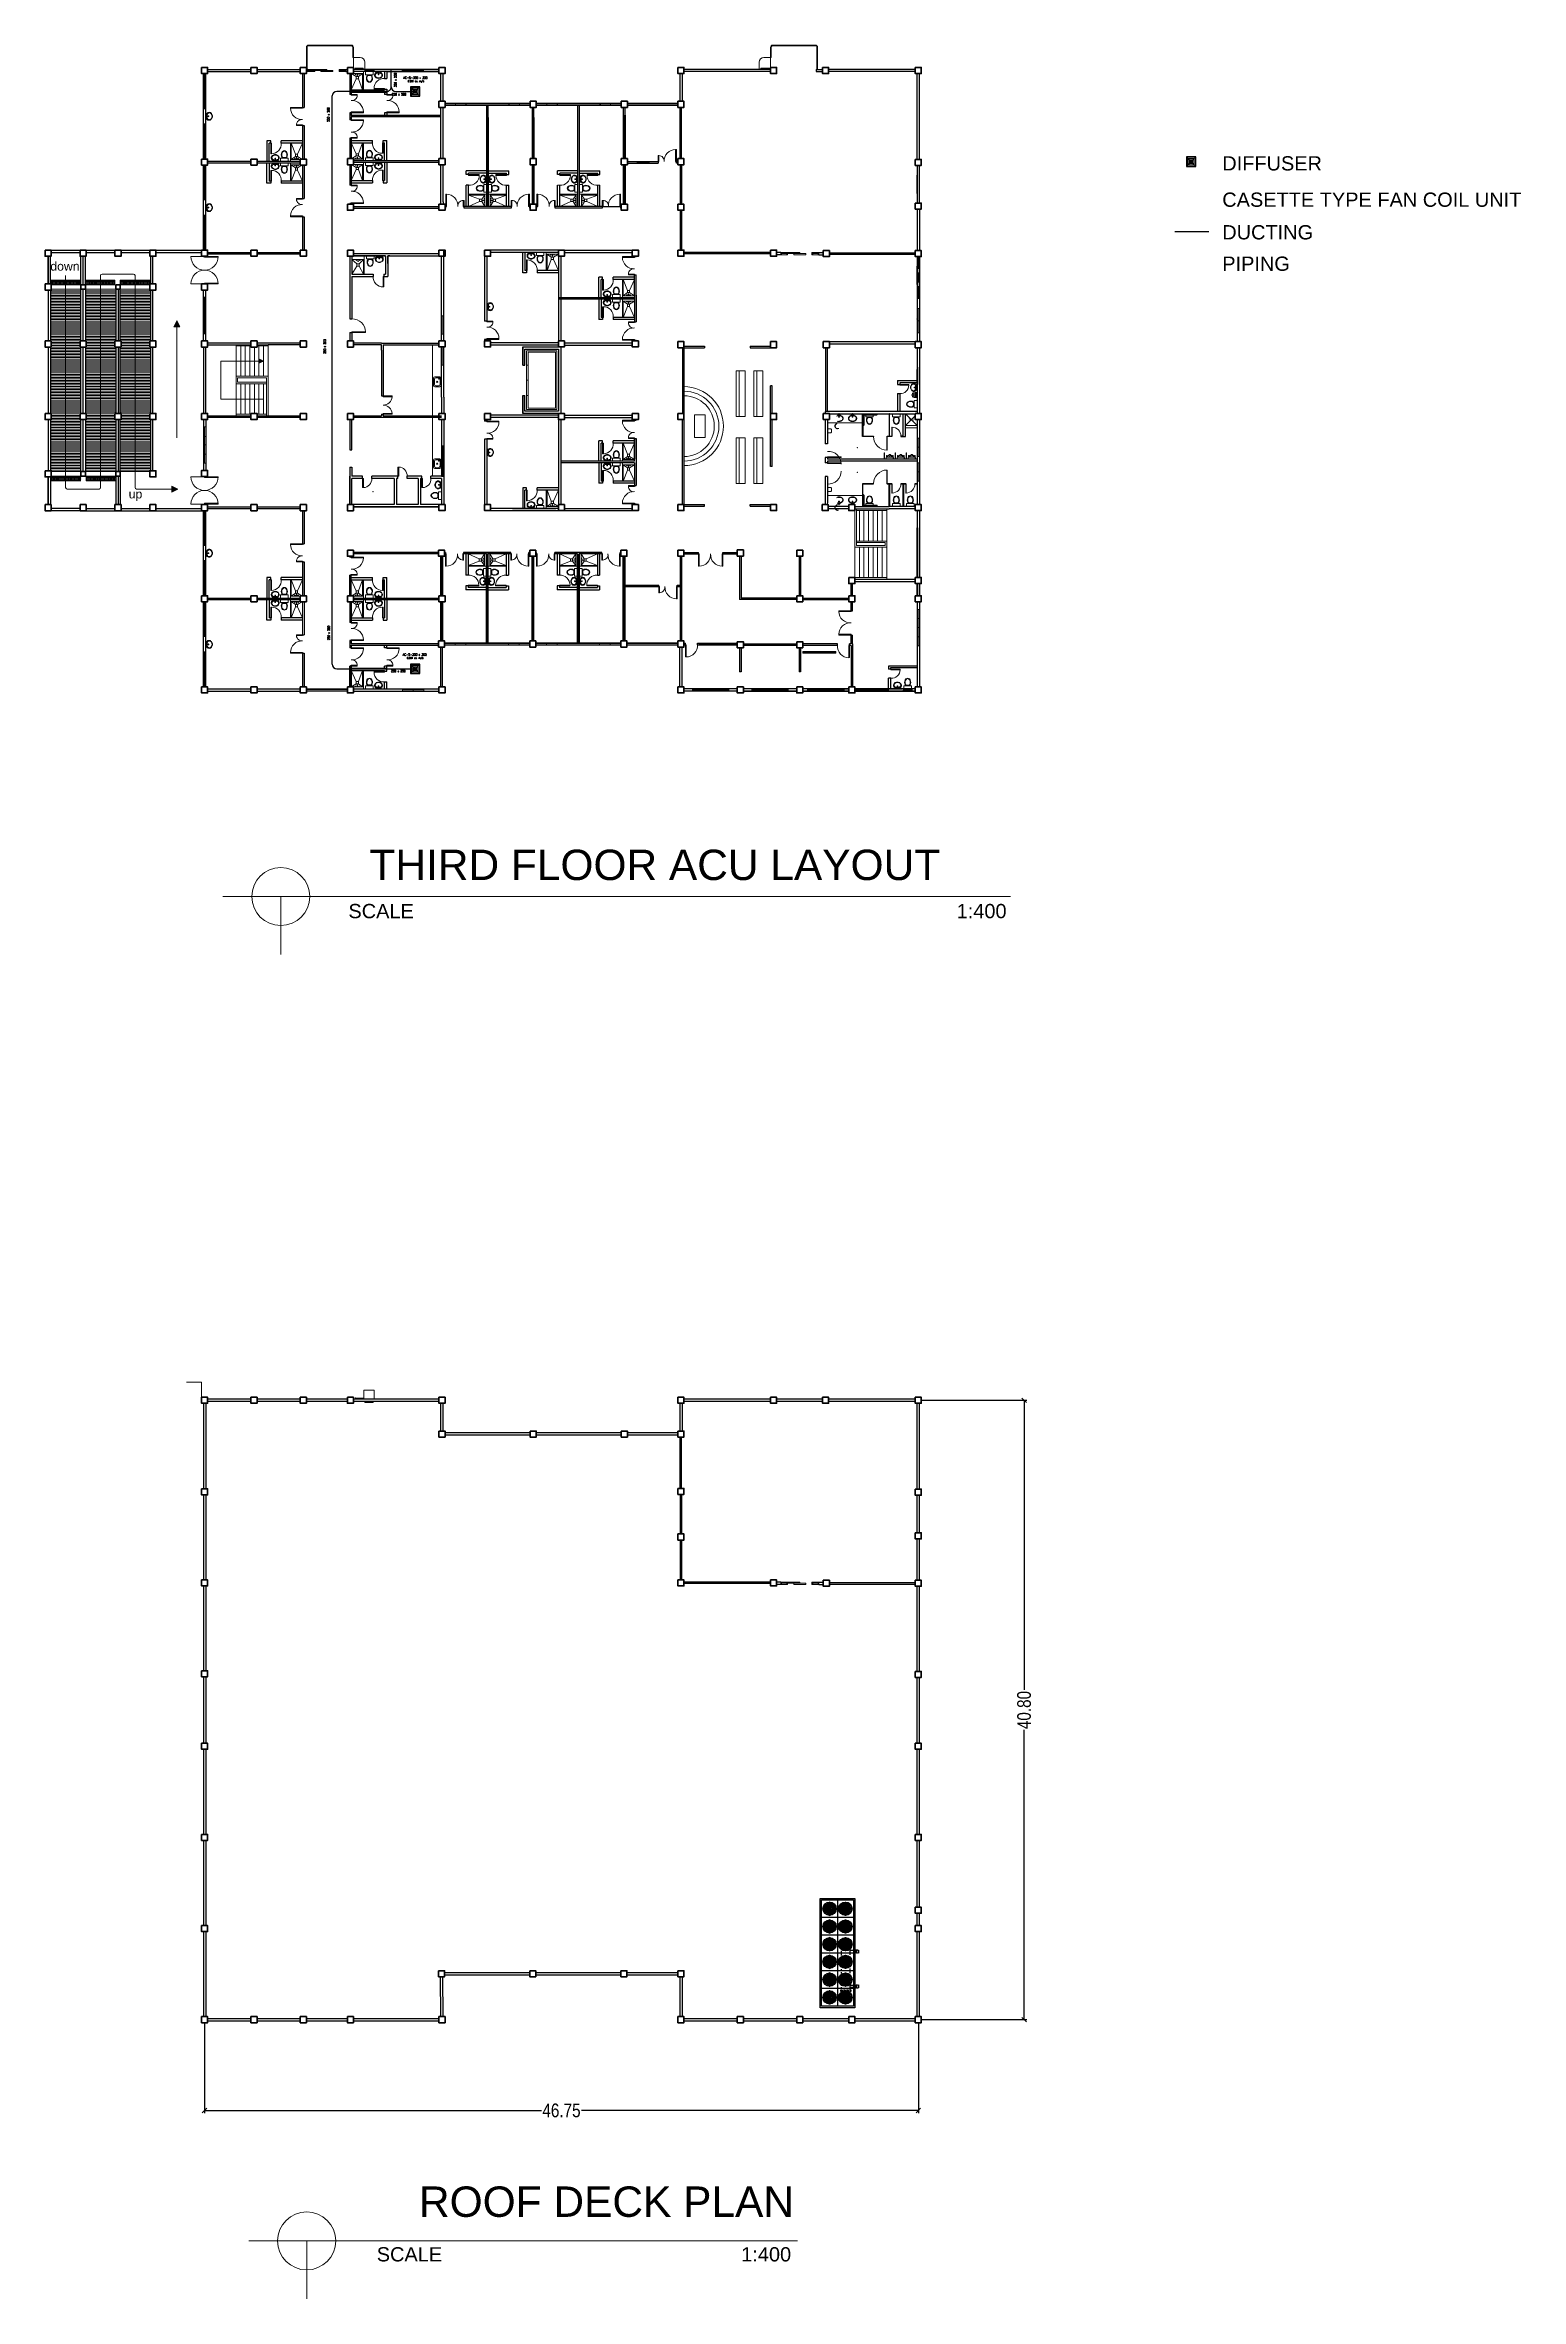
# Model space of a CAD drawing. Header units: millimetres. Extents: x 63005 to 126950, y 36019 to 74749.
# Drawn here: x 63181.6 to 63278.8, y 36035.1 to 36183.5 of the extents above; entities that cross this region are included whole.
import ezdxf

# ---------------------------------------------------------------- set-up
doc = ezdxf.new("R2010")
doc.units = ezdxf.units.MM
doc.header["$LTSCALE"] = 0.04
doc.linetypes.add('HIDDEN', pattern=[0.375, 0.25, -0.125])
doc.linetypes.add('HIDDEN2', pattern=[0.1875, 0.125, -0.0625])
for name, color, linetype in [('12- EQUIPMENT PIPING', 12, 'Continuous'), ('ahu line', 150, 'Continuous'), ('CONNCTION', 1, 'Continuous'), ('diffuser', 7, 'Continuous'), ('ducting label', 7, 'Continuous'), ('Legends', 7, 'Continuous')]:
    doc.layers.add(name, color=color, linetype=linetype)
for name, color, linetype, lineweight in [('door', 234, 'Continuous', 13), ('road', 1, 'Continuous', 20), ('s-colt', 8, 'Continuous', 0), ('WALL', 4, 'Continuous', 30), ('walls', 4, 'Continuous', 30)]:
    doc.layers.add(name, color=color, linetype=linetype, lineweight=lineweight)
doc.layers.get('Legends').off()
doc.styles.add('Arch-Dim', font='simplex.shx', dxfattribs={"width": 0.75})
doc.styles.get("Standard").update_dxf_attribs({"font": 'arial.ttf', "width": 0.8})
doc.styles.add('SWISSLT175', font='swissl.ttf', dxfattribs={"height": 0.175})
doc.dimstyles.new('dimension', dxfattribs={"dimtxt": 0.9, "dimasz": 0.3, "dimexe": 0.18, "dimexo": 0.0625, "dimgap": 0.09, "dimtad": 0, "dimzin": 0, "dimdsep": 46, "dimtxsty": 'Standard', "dimblk": 'OBLIQUE', "dimcen": 0.09, "dimclrd": 256, "dimclre": 256, "dimclrt": 256, "dimadec": 0, "dimazin": 0, "dimtfac": 1, "dimtofl": 0, "dimtmove": 0, "dimatfit": 3, "dimldrblk": 'OBLIQUE', "dimfxl": 1, "dimtolj": 1, "dimtzin": 0, "dimarcsym": 0})

msp = doc.modelspace()

# ---------------------------------------------------------------- texts
at = {"color": 0, "lineweight": -2}
for s, height, p in [('DIFFUSER', 0.9395, (63259.113, 36175.197)), ('CASETTE TYPE FAN COIL UNIT', 0.93948, (63259.113, 36172.807)), ('DUCTING', 0.9395, (63259.113, 36170.661)), ('PIPING', 0.9395, (63259.113, 36168.592))]:
    msp.add_text(s, height=height, dxfattribs=at).set_placement(p)
at = {"color": 0, "linetype": 'ByBlock', "lineweight": 9}
for s, height, p in [('THIRD FLOOR ACU LAYOUT', 2, (63202.981, 36128.488)), ('SCALE                                                                                                  1:400', 0.939481, (63201.597, 36125.976))]:
    msp.add_text(s, height=height, dxfattribs=at).set_placement(p)
at = {"color": 0, "lineweight": 9}
for s, height, p in [('ROOF DECK PLAN', 2, (63206.242, 36040.488)), ('SCALE                                                      1:400', 0.93948, (63203.46, 36037.552))]:
    msp.add_text(s, height=height, dxfattribs=at).set_placement(p)
at = {"color": 8, "lineweight": -2, "ltscale": 0.4, "insert": (63182.938, 36168.89), "char_height": 0.5778, "width": 0.90467, "attachment_point": 5, "line_spacing_factor": 0.9, "style": 'SWISSLT175'}
msp.add_mtext('down', dxfattribs=at)
at = {"color": 8, "linetype": 'ByBlock', "lineweight": 9, "ltscale": 0.4, "insert": (63238.645, 36158.795), "char_height": 0.2, "attachment_point": 5, "line_spacing_factor": 0.9, "style": 'SWISSLT175'}
msp.add_mtext('SS', dxfattribs=at)
at = {"color": 8, "lineweight": -2, "ltscale": 0.4, "insert": (63187.581, 36153.813), "char_height": 0.5778, "attachment_point": 5, "line_spacing_factor": 0.9, "style": 'SWISSLT175'}
msp.add_mtext('up', dxfattribs=at)
at = {"layer": 'ducting label', "color": 3, "linetype": 'Continuous', "lineweight": 25, "char_height": 0.15, "attachment_point": 1, "rotation": 90, "style": 'Arch-Dim'}
for s, insert in [('\\A1;350 x 250', (63204.616, 36180.677)), ('\\A1;250 x 200', (63200.207, 36178.399)), ('\\A1;250 x 200', (63199.96, 36163.133)), ('\\A1;250 x 200', (63200.23, 36144.279))]:
    msp.add_mtext_dynamic_manual_height_columns(s, width=1.19515, gutter_width=1.011, heights=[0], dxfattribs=dict(at, insert=insert))
at = {"layer": 'ducting label', "color": 3, "linetype": 'Continuous', "lineweight": 25, "attachment_point": 1, "style": 'Arch-Dim'}
for s, width, insert, char_height in [('\\A1;AC-S-300 x 300', 1.719, (63205.22, 36181.377), 0.15), ('\\A1;0.201 cu. m/s', 1.719, (63205.501, 36181.138), 0.12), ('\\A1;250 x 200', 1.19515, (63204.45, 36180.286), 0.15), ('\\A1;AC-S-300 x 300', 1.719, (63205.171, 36143.408), 0.15), ('\\A1;0.201 cu. m/s', 1.719, (63205.453, 36143.169), 0.12), ('\\A1;250 x 200', 1.19515, (63204.401, 36142.317), 0.15)]:
    msp.add_mtext_dynamic_manual_height_columns(s, width=width, gutter_width=1.011, heights=[0], dxfattribs=dict(at, insert=insert, char_height=char_height))

# ---------------------------------------------------------------- blocks, each defined once
blk = doc.blocks.new('_Oblique')
at = {"color": 0, "linetype": 'ByBlock', "lineweight": -2}
blk.add_line((-0.5, -0.5), (0.5, 0.5), dxfattribs=at)
blk = doc.blocks.new('*D979')
at = {"lineweight": -2, "transparency": 16777216}
for p, q in [((63239.37, 36094.24), (63246.25, 36094.24)), ((63246.07, 36094.24), (63246.07, 36075.17)), ((63246.07, 36053.47), (63246.07, 36072.54)), ((63239.37, 36053.47), (63246.25, 36053.47))]:
    blk.add_line(p, q, dxfattribs=at)
at = {"layer": 'Defpoints', "color": 0, "lineweight": 25, "transparency": 16777216}
for p in [(63239.31, 36094.24), (63239.31, 36053.47), (63246.07, 36053.47)]:
    blk.add_point(p, dxfattribs=at)
at = {"lineweight": -2, "transparency": 16777216, "xscale": 0.3, "yscale": 0.3, "zscale": 0.3}
for p, rotation in [((63246.07, 36094.24), 90), ((63246.07, 36053.47), 270)]:
    blk.add_blockref('_Oblique', p, dxfattribs=dict(at, rotation=rotation))
at = {"lineweight": 5, "transparency": 16777216, "insert": (63246.07, 36073.85), "char_height": 0.9, "attachment_point": 5, "rotation": 90}
blk.add_mtext('\\A1;40.80', dxfattribs=at)
blk = doc.blocks.new('*D980')
at = {"lineweight": -2, "transparency": 16777216}
for p, q in [((63192.13, 36053.2), (63192.13, 36047.31)), ((63239.11, 36053.2), (63239.11, 36047.31)), ((63192.13, 36047.49), (63214.3, 36047.49)), ((63239.11, 36047.49), (63216.94, 36047.49))]:
    blk.add_line(p, q, dxfattribs=at)
at = {"layer": 'Defpoints', "color": 0, "lineweight": 25, "transparency": 16777216}
for p in [(63192.13, 36053.27), (63239.11, 36053.27), (63239.11, 36047.49)]:
    blk.add_point(p, dxfattribs=at)
at = {"lineweight": -2, "transparency": 16777216, "xscale": 0.3, "yscale": 0.3, "zscale": 0.3, "rotation": 180}
blk.add_blockref('_Oblique', (63192.13, 36047.49), dxfattribs=at)
at = {"lineweight": -2, "transparency": 16777216, "xscale": 0.3, "yscale": 0.3, "zscale": 0.3}
blk.add_blockref('_Oblique', (63239.11, 36047.49), dxfattribs=at)
at = {"lineweight": 5, "transparency": 16777216, "insert": (63215.62, 36047.49), "char_height": 0.9, "attachment_point": 5}
blk.add_mtext('\\A1;46.75', dxfattribs=at)
blk = doc.blocks.new('A$C5C4829BB')
at = {"layer": 'CONNCTION'}
for p, q in [((-0.1, 0), (-0.1, -0.01)), ((0.1, 0), (-0.1, 0)), ((0.1, 0), (0.1, -0.01)), ((-0.1, -0.01), (-0.1, -0.02)), ((0.1, -0.01), (-0.1, -0.01)), ((0.1, -0.01), (-0.1, -0.01)), ((0.1, -0.02), (-0.1, -0.02)), ((-0.1, -0.23), (-0.1, -0.24)), ((0.1, -0.23), (-0.1, -0.23)), ((-0.1, -0.24), (-0.1, -0.25)), ((0.1, -0.24), (-0.1, -0.24)), ((0.1, -0.24), (-0.1, -0.24)), ((0.1, -0.25), (-0.1, -0.25)), ((0.1, -0.01), (0.1, -0.02)), ((0.1, -0.23), (0.1, -0.24)), ((0.1, -0.24), (0.1, -0.25))]:
    blk.add_line(p, q, dxfattribs=at)
at = {"layer": 'CONNCTION', "color": 140}
for p, q in [((-0.08, -0.12), (0.08, -0.12)), ((-0.08, -0.13), (0.08, -0.13)), ((0.08, -0.13), (0.08, -0.12))]:
    blk.add_line(p, q, dxfattribs=at)
for centre, radius, start, end in [((-0.06, -0.07), 0.0375, 120, 240), ((-0.06, -0.18), 0.0375, 120, 240), ((-0.09, -0.03), 0.0116, 300, 60), ((-0.09, -0.12), 0.0147, 340.6616, 56.5259), ((-0.09, -0.13), 0.0149, 303.6567, 19.8306), ((-0.09, -0.22), 0.0116, 300, 60), ((0.09, -0.03), 0.0116, 120, 240), ((0.09, -0.12), 0.0147, 123.4741, 199.3384), ((0.09, -0.13), 0.0149, 160.1694, 236.3433), ((0.09, -0.22), 0.0116, 120, 240), ((0.06, -0.07), 0.0375, 300, 60), ((0.06, -0.18), 0.0375, 300, 60)]:
    blk.add_arc(centre, radius, start, end, dxfattribs=at)
at = {"layer": 's-colt'}
blk.add_line((-0.08, -0.13), (-0.08, -0.12), dxfattribs=at)
blk = doc.blocks.new('A$C7569006E')
at = {"layer": '12- EQUIPMENT PIPING', "color": 4, "linetype": 'HIDDEN'}
for points in [[(-1.45, -0.65), (-1.4, -0.65), (-1.4, 0.05), (-1.45, 0.05)], [(1.4, -0.65), (1.45, -0.65), (1.45, 0.05), (1.4, 0.05)]]:
    blk.add_lwpolyline(points, close=True, dxfattribs=at)
for points in [[(1.22, -0.6), (1.4, -0.6), (1.4, 0), (-1.4, 0), (-1.4, -0.6), (-1.22, -0.6)], [(-1.07, -0.6), (1.07, -0.6)]]:
    blk.add_lwpolyline(points, dxfattribs=at)
at = {"layer": '12- EQUIPMENT PIPING', "color": 2, "linetype": 'Continuous'}
for points in [[(-1.07, -0.6), (-1.07, -0.9), (-1.22, -0.9), (-1.22, -0.6)], [(1.07, -0.6), (1.07, -0.9), (1.22, -0.9), (1.22, -0.6)]]:
    blk.add_lwpolyline(points, dxfattribs=at)
for centre in [(-1.15, -0.66), (1.15, -0.66)]:
    blk.add_arc(centre, 0.099, 40.7462, 139.2538, dxfattribs=at)
at = {"layer": '12- EQUIPMENT PIPING', "linetype": 'Continuous'}
for p in [(-1.15, -0.9), (1.15, -0.9)]:
    blk.add_blockref('A$C5C4829BB', p, dxfattribs=at)
blk = doc.blocks.new('A$C3DE42100')
at = {"layer": '12- EQUIPMENT PIPING', "linetype": 'Continuous'}
for p, q in [((-0.1, -1.15), (-7.1, -1.15)), ((-5.93, -2.2), (-5.93, -0.1)), ((-4.77, -2.2), (-4.77, -0.1)), ((-3.6, -2.2), (-3.6, -0.1)), ((-2.43, -2.2), (-2.43, -0.1)), ((-1.27, -2.2), (-1.27, -0.1))]:
    blk.add_line(p, q, dxfattribs=at)
at = {"layer": '12- EQUIPMENT PIPING', "color": 3}
for p, q in [((-6.64, -0.67), (-6.91, -0.67)), ((-6.64, -0.58), (-6.9, -0.58)), ((-6.21, -0.93), (-6.83, -0.32)), ((-6.83, -0.93), (-6.21, -0.32)), ((-6.21, -1.37), (-6.83, -1.98)), ((-6.83, -1.37), (-6.21, -1.98)), ((-6.56, -0.61), (-6.59, -0.61)), ((-6.59, -0.62), (-6.59, -0.63)), ((-6.56, -0.64), (-6.59, -0.64)), ((-6.57, -0.51), (-6.57, -0.23)), ((-6.57, -0.74), (-6.57, -1.01)), ((-6.57, -1.56), (-6.57, -1.29)), ((-6.53, -0.58), (-6.53, -0.55)), ((-6.53, -0.67), (-6.53, -0.7)), ((-6.51, -0.55), (-6.52, -0.55)), ((-6.52, -0.7), (-6.51, -0.7)), ((-6.5, -0.58), (-6.5, -0.55)), ((-6.5, -0.67), (-6.5, -0.7)), ((-6.47, -0.51), (-6.47, -0.24)), ((-6.47, -0.61), (-6.44, -0.61)), ((-6.47, -0.64), (-6.44, -0.64)), ((-6.47, -0.74), (-6.47, -1.02)), ((-6.47, -1.56), (-6.47, -1.28)), ((-6.44, -0.63), (-6.44, -0.62)), ((-6.4, -0.58), (-6.13, -0.58)), ((-6.4, -0.67), (-6.13, -0.67)), ((-5.47, -0.58), (-5.74, -0.58)), ((-5.47, -0.67), (-5.74, -0.67)), ((-5.04, -0.93), (-5.66, -0.32)), ((-5.66, -0.93), (-5.04, -0.32)), ((-5.04, -1.37), (-5.66, -1.98)), ((-5.66, -1.37), (-5.04, -1.98)), ((-5.39, -0.61), (-5.43, -0.61)), ((-5.39, -0.64), (-5.43, -0.64)), ((-5.42, -0.62), (-5.42, -0.63)), ((-5.4, -0.51), (-5.4, -0.23)), ((-5.4, -0.74), (-5.4, -1.01)), ((-5.4, -1.56), (-5.4, -1.29)), ((-5.37, -0.58), (-5.37, -0.55)), ((-5.37, -0.67), (-5.37, -0.7)), ((-5.35, -0.55), (-5.35, -0.55)), ((-5.35, -0.7), (-5.35, -0.7)), ((-5.33, -0.58), (-5.33, -0.55)), ((-5.33, -0.67), (-5.33, -0.7)), ((-5.31, -0.61), (-5.27, -0.61)), ((-5.31, -0.64), (-5.27, -0.64)), ((-5.3, -0.51), (-5.3, -0.24)), ((-5.3, -0.74), (-5.3, -1.02)), ((-5.3, -1.56), (-5.3, -1.28)), ((-5.28, -0.63), (-5.28, -0.62)), ((-5.23, -0.58), (-4.96, -0.58)), ((-5.23, -0.67), (-4.96, -0.67)), ((-4.3, -0.58), (-4.57, -0.58)), ((-4.3, -0.67), (-4.57, -0.67)), ((-3.87, -0.93), (-4.49, -0.32)), ((-4.49, -0.93), (-3.87, -0.32)), ((-3.87, -1.37), (-4.49, -1.98)), ((-4.49, -1.37), (-3.87, -1.98)), ((-4.23, -0.61), (-4.26, -0.61)), ((-4.26, -0.62), (-4.26, -0.63)), ((-4.23, -0.64), (-4.26, -0.64)), ((-4.23, -0.51), (-4.23, -0.23)), ((-4.23, -0.74), (-4.23, -1.01)), ((-4.23, -1.56), (-4.23, -1.29)), ((-4.2, -0.58), (-4.2, -0.55)), ((-4.2, -0.67), (-4.2, -0.7)), ((-4.18, -0.55), (-4.19, -0.55)), ((-4.19, -0.7), (-4.18, -0.7)), ((-4.17, -0.58), (-4.17, -0.55)), ((-4.17, -0.67), (-4.17, -0.7)), ((-4.14, -0.61), (-4.11, -0.61)), ((-4.14, -0.64), (-4.11, -0.64)), ((-4.13, -0.51), (-4.13, -0.24)), ((-4.13, -0.74), (-4.13, -1.02)), ((-4.13, -1.56), (-4.13, -1.28)), ((-4.11, -0.63), (-4.11, -0.62)), ((-4.06, -0.58), (-3.79, -0.58)), ((-4.06, -0.67), (-3.8, -0.67)), ((-3.14, -0.67), (-3.41, -0.67)), ((-3.14, -0.58), (-3.4, -0.58)), ((-2.71, -0.93), (-3.33, -0.32)), ((-3.33, -0.93), (-2.71, -0.32)), ((-2.71, -1.37), (-3.33, -1.98)), ((-3.33, -1.37), (-2.71, -1.98)), ((-3.06, -0.61), (-3.09, -0.61)), ((-3.09, -0.62), (-3.09, -0.63)), ((-3.06, -0.64), (-3.09, -0.64)), ((-3.07, -0.51), (-3.07, -0.23)), ((-3.07, -0.74), (-3.07, -1.01)), ((-3.07, -1.56), (-3.07, -1.29)), ((-3.03, -0.58), (-3.03, -0.55)), ((-3.03, -0.67), (-3.03, -0.7)), ((-3.01, -0.55), (-3.02, -0.55)), ((-3.02, -0.7), (-3.01, -0.7)), ((-3, -0.58), (-3, -0.55)), ((-3, -0.67), (-3, -0.7)), ((-2.97, -0.51), (-2.97, -0.24)), ((-2.97, -0.61), (-2.94, -0.61)), ((-2.97, -0.64), (-2.94, -0.64)), ((-2.97, -0.74), (-2.97, -1.02)), ((-2.97, -1.56), (-2.97, -1.28)), ((-2.94, -0.63), (-2.94, -0.62)), ((-2.9, -0.58), (-2.63, -0.58)), ((-2.9, -0.67), (-2.63, -0.67)), ((-1.97, -0.58), (-2.24, -0.58)), ((-1.97, -0.67), (-2.24, -0.67)), ((-1.54, -0.93), (-2.16, -0.32)), ((-2.16, -0.93), (-1.54, -0.32)), ((-1.54, -1.37), (-2.16, -1.98)), ((-2.16, -1.37), (-1.54, -1.98)), ((-1.89, -0.61), (-1.93, -0.61)), ((-1.89, -0.64), (-1.93, -0.64)), ((-1.92, -0.62), (-1.92, -0.63)), ((-1.9, -0.51), (-1.9, -0.23)), ((-1.9, -0.74), (-1.9, -1.01)), ((-1.9, -1.56), (-1.9, -1.29)), ((-1.87, -0.58), (-1.87, -0.55)), ((-1.87, -0.67), (-1.87, -0.7)), ((-1.85, -0.55), (-1.85, -0.55)), ((-1.85, -0.7), (-1.85, -0.7)), ((-1.83, -0.58), (-1.83, -0.55)), ((-1.83, -0.67), (-1.83, -0.7)), ((-1.81, -0.61), (-1.77, -0.61)), ((-1.81, -0.64), (-1.77, -0.64)), ((-1.8, -0.51), (-1.8, -0.24)), ((-1.8, -0.74), (-1.8, -1.02)), ((-1.8, -1.56), (-1.8, -1.28)), ((-1.78, -0.63), (-1.78, -0.62)), ((-1.73, -0.58), (-1.46, -0.58)), ((-1.73, -0.67), (-1.46, -0.67)), ((-0.8, -0.58), (-1.07, -0.58)), ((-0.8, -0.67), (-1.07, -0.67)), ((-0.37, -0.93), (-0.99, -0.32)), ((-0.99, -0.93), (-0.37, -0.32)), ((-0.37, -1.37), (-0.99, -1.98)), ((-0.99, -1.37), (-0.37, -1.98)), ((-0.73, -0.61), (-0.76, -0.61)), ((-0.76, -0.62), (-0.76, -0.63)), ((-0.73, -0.64), (-0.76, -0.64)), ((-0.73, -0.51), (-0.73, -0.23)), ((-0.73, -0.74), (-0.73, -1.01)), ((-0.73, -1.56), (-0.73, -1.29)), ((-0.7, -0.58), (-0.7, -0.55)), ((-0.7, -0.67), (-0.7, -0.7)), ((-0.68, -0.55), (-0.69, -0.55)), ((-0.69, -0.7), (-0.68, -0.7)), ((-0.67, -0.58), (-0.67, -0.55)), ((-0.67, -0.67), (-0.67, -0.7)), ((-0.64, -0.61), (-0.61, -0.61)), ((-0.64, -0.64), (-0.61, -0.64)), ((-0.63, -0.51), (-0.63, -0.24)), ((-0.63, -0.74), (-0.63, -1.02)), ((-0.63, -1.56), (-0.63, -1.28)), ((-0.61, -0.63), (-0.61, -0.62)), ((-0.56, -0.58), (-0.29, -0.58)), ((-0.56, -0.67), (-0.3, -0.67)), ((-6.64, -1.63), (-6.91, -1.63)), ((-6.64, -1.72), (-6.9, -1.72)), ((-6.56, -1.66), (-6.59, -1.66)), ((-6.59, -1.68), (-6.59, -1.67)), ((-6.56, -1.69), (-6.59, -1.69)), ((-6.57, -1.79), (-6.57, -2.07)), ((-6.53, -1.63), (-6.53, -1.6)), ((-6.53, -1.72), (-6.53, -1.75)), ((-6.52, -1.6), (-6.51, -1.6)), ((-6.51, -1.75), (-6.52, -1.75)), ((-6.5, -1.63), (-6.5, -1.6)), ((-6.5, -1.72), (-6.5, -1.75)), ((-6.47, -1.66), (-6.44, -1.66)), ((-6.47, -1.69), (-6.44, -1.69)), ((-6.47, -1.79), (-6.47, -2.06)), ((-6.44, -1.67), (-6.44, -1.68)), ((-6.4, -1.63), (-6.13, -1.63)), ((-6.4, -1.72), (-6.13, -1.72)), ((-5.47, -1.63), (-5.74, -1.63)), ((-5.47, -1.72), (-5.74, -1.72)), ((-5.39, -1.66), (-5.43, -1.66)), ((-5.39, -1.69), (-5.43, -1.69)), ((-5.42, -1.68), (-5.42, -1.67)), ((-5.4, -1.79), (-5.4, -2.07)), ((-5.37, -1.63), (-5.37, -1.6)), ((-5.37, -1.72), (-5.37, -1.75)), ((-5.35, -1.6), (-5.35, -1.6)), ((-5.35, -1.75), (-5.35, -1.75)), ((-5.33, -1.63), (-5.33, -1.6)), ((-5.33, -1.72), (-5.33, -1.75)), ((-5.31, -1.66), (-5.27, -1.66)), ((-5.31, -1.69), (-5.27, -1.69)), ((-5.3, -1.79), (-5.3, -2.06)), ((-5.28, -1.67), (-5.28, -1.68)), ((-5.23, -1.63), (-4.96, -1.63)), ((-5.23, -1.72), (-4.96, -1.72)), ((-4.3, -1.63), (-4.57, -1.63)), ((-4.3, -1.72), (-4.57, -1.72)), ((-4.23, -1.66), (-4.26, -1.66)), ((-4.26, -1.68), (-4.26, -1.67)), ((-4.23, -1.69), (-4.26, -1.69)), ((-4.23, -1.79), (-4.23, -2.07)), ((-4.2, -1.63), (-4.2, -1.6)), ((-4.2, -1.72), (-4.2, -1.75)), ((-4.19, -1.6), (-4.18, -1.6)), ((-4.18, -1.75), (-4.19, -1.75)), ((-4.17, -1.63), (-4.17, -1.6)), ((-4.17, -1.72), (-4.17, -1.75)), ((-4.14, -1.66), (-4.11, -1.66)), ((-4.14, -1.69), (-4.11, -1.69)), ((-4.13, -1.79), (-4.13, -2.06)), ((-4.11, -1.67), (-4.11, -1.68)), ((-4.06, -1.63), (-3.8, -1.63)), ((-4.06, -1.72), (-3.79, -1.72)), ((-3.14, -1.63), (-3.41, -1.63)), ((-3.14, -1.72), (-3.4, -1.72)), ((-3.06, -1.66), (-3.09, -1.66)), ((-3.09, -1.68), (-3.09, -1.67)), ((-3.06, -1.69), (-3.09, -1.69)), ((-3.07, -1.79), (-3.07, -2.07)), ((-3.03, -1.63), (-3.03, -1.6)), ((-3.03, -1.72), (-3.03, -1.75)), ((-3.02, -1.6), (-3.01, -1.6)), ((-3.01, -1.75), (-3.02, -1.75)), ((-3, -1.63), (-3, -1.6)), ((-3, -1.72), (-3, -1.75)), ((-2.97, -1.66), (-2.94, -1.66)), ((-2.97, -1.69), (-2.94, -1.69)), ((-2.97, -1.79), (-2.97, -2.06)), ((-2.94, -1.67), (-2.94, -1.68)), ((-2.9, -1.63), (-2.63, -1.63)), ((-2.9, -1.72), (-2.63, -1.72)), ((-1.97, -1.63), (-2.24, -1.63)), ((-1.97, -1.72), (-2.24, -1.72)), ((-1.89, -1.66), (-1.93, -1.66)), ((-1.89, -1.69), (-1.93, -1.69)), ((-1.92, -1.68), (-1.92, -1.67)), ((-1.9, -1.79), (-1.9, -2.07)), ((-1.87, -1.63), (-1.87, -1.6)), ((-1.87, -1.72), (-1.87, -1.75)), ((-1.85, -1.6), (-1.85, -1.6)), ((-1.85, -1.75), (-1.85, -1.75)), ((-1.83, -1.63), (-1.83, -1.6)), ((-1.83, -1.72), (-1.83, -1.75)), ((-1.81, -1.66), (-1.77, -1.66)), ((-1.81, -1.69), (-1.77, -1.69)), ((-1.8, -1.79), (-1.8, -2.06)), ((-1.78, -1.67), (-1.78, -1.68)), ((-1.73, -1.63), (-1.46, -1.63)), ((-1.73, -1.72), (-1.46, -1.72)), ((-0.8, -1.63), (-1.07, -1.63)), ((-0.8, -1.72), (-1.07, -1.72)), ((-0.73, -1.66), (-0.76, -1.66)), ((-0.76, -1.68), (-0.76, -1.67)), ((-0.73, -1.69), (-0.76, -1.69)), ((-0.73, -1.79), (-0.73, -2.07)), ((-0.7, -1.63), (-0.7, -1.6)), ((-0.7, -1.72), (-0.7, -1.75)), ((-0.69, -1.6), (-0.68, -1.6)), ((-0.68, -1.75), (-0.69, -1.75)), ((-0.67, -1.63), (-0.67, -1.6)), ((-0.67, -1.72), (-0.67, -1.75)), ((-0.64, -1.66), (-0.61, -1.66)), ((-0.64, -1.69), (-0.61, -1.69)), ((-0.63, -1.79), (-0.63, -2.06)), ((-0.61, -1.67), (-0.61, -1.68)), ((-0.56, -1.63), (-0.3, -1.63)), ((-0.56, -1.72), (-0.29, -1.72))]:
    blk.add_line(p, q, dxfattribs=at)
at = {"layer": '12- EQUIPMENT PIPING', "linetype": 'Continuous'}
for points in [[(-7.2, 0), (0, 0), (0, -2.3), (-7.2, -2.3)], [(-7.1, -0.1), (-0.1, -0.1), (-0.1, -2.2), (-7.1, -2.2)]]:
    blk.add_lwpolyline(points, close=True, dxfattribs=at)
at = {"layer": '12- EQUIPMENT PIPING', "color": 3}
for centre, radius in [((-6.52, -0.63), 0.438), ((-6.52, -1.67), 0.438), ((-6.52, -0.63), 0.368), ((-6.52, -1.67), 0.368), ((-6.52, -0.63), 0.297), ((-6.52, -1.67), 0.297), ((-6.52, -0.63), 0.227), ((-6.52, -1.67), 0.227), ((-6.52, -0.63), 0.157), ((-6.52, -0.63), 0.0481), ((-6.52, -0.63), 0.0481), ((-6.52, -0.63), 0.0481), ((-6.52, -0.63), 0.0481), ((-5.35, -0.63), 0.438), ((-5.35, -1.67), 0.438), ((-5.35, -0.63), 0.368), ((-5.35, -1.67), 0.368), ((-5.35, -0.63), 0.297), ((-5.35, -1.67), 0.297), ((-5.35, -0.63), 0.227), ((-5.35, -1.67), 0.227), ((-5.35, -0.63), 0.157), ((-5.35, -0.63), 0.0481), ((-5.35, -0.63), 0.0481), ((-5.35, -0.63), 0.0481), ((-5.35, -0.63), 0.0481), ((-4.18, -0.63), 0.438), ((-4.18, -1.67), 0.438), ((-4.18, -0.63), 0.368), ((-4.18, -1.67), 0.368), ((-4.18, -0.63), 0.297), ((-4.18, -1.67), 0.297), ((-4.18, -0.63), 0.227), ((-4.18, -1.67), 0.227), ((-4.18, -0.63), 0.157), ((-4.18, -0.63), 0.0481), ((-4.18, -0.63), 0.0481), ((-4.18, -0.63), 0.0481), ((-4.18, -0.63), 0.0481), ((-3.02, -0.63), 0.438), ((-3.02, -1.67), 0.438), ((-3.02, -0.63), 0.368), ((-3.02, -1.67), 0.368), ((-3.02, -0.63), 0.297), ((-3.02, -1.67), 0.297), ((-3.02, -0.63), 0.227), ((-3.02, -1.67), 0.227), ((-3.02, -0.63), 0.157), ((-3.02, -0.63), 0.0481), ((-3.02, -0.63), 0.0481), ((-3.02, -0.63), 0.0481), ((-3.02, -0.63), 0.0481), ((-1.85, -0.63), 0.438), ((-1.85, -1.67), 0.438), ((-1.85, -0.63), 0.368), ((-1.85, -1.67), 0.368), ((-1.85, -0.63), 0.297), ((-1.85, -1.67), 0.297), ((-1.85, -0.63), 0.227), ((-1.85, -1.67), 0.227), ((-1.85, -0.63), 0.157), ((-1.85, -0.63), 0.0481), ((-1.85, -0.63), 0.0481), ((-1.85, -0.63), 0.0481), ((-1.85, -0.63), 0.0481), ((-0.68, -0.63), 0.438), ((-0.68, -1.67), 0.438), ((-0.68, -0.63), 0.368), ((-0.68, -1.67), 0.368), ((-0.68, -0.63), 0.297), ((-0.68, -1.67), 0.297), ((-0.68, -0.63), 0.227), ((-0.68, -1.67), 0.227), ((-0.68, -0.63), 0.157), ((-0.68, -0.63), 0.0481), ((-0.68, -0.63), 0.0481), ((-0.68, -0.63), 0.0481), ((-0.68, -0.63), 0.0481), ((-6.52, -1.67), 0.157), ((-6.52, -1.67), 0.0481), ((-6.52, -1.67), 0.0481), ((-6.52, -1.67), 0.0481), ((-6.52, -1.67), 0.0481), ((-5.35, -1.67), 0.157), ((-5.35, -1.67), 0.0481), ((-5.35, -1.67), 0.0481), ((-5.35, -1.67), 0.0481), ((-5.35, -1.67), 0.0481), ((-4.18, -1.67), 0.157), ((-4.18, -1.67), 0.0481), ((-4.18, -1.67), 0.0481), ((-4.18, -1.67), 0.0481), ((-4.18, -1.67), 0.0481), ((-3.02, -1.67), 0.157), ((-3.02, -1.67), 0.0481), ((-3.02, -1.67), 0.0481), ((-3.02, -1.67), 0.0481), ((-3.02, -1.67), 0.0481), ((-1.85, -1.67), 0.157), ((-1.85, -1.67), 0.0481), ((-1.85, -1.67), 0.0481), ((-1.85, -1.67), 0.0481), ((-1.85, -1.67), 0.0481), ((-0.68, -1.67), 0.157), ((-0.68, -1.67), 0.0481), ((-0.68, -1.67), 0.0481), ((-0.68, -1.67), 0.0481), ((-0.68, -1.67), 0.0481)]:
    blk.add_circle(centre, radius, dxfattribs=at)
for centre, radius, start, end in [((-6.9, -0.63), 0.0516, 90.0584, 176.9999), ((-6.9, -0.62), 0.0516, 183.0001, 269.9416), ((-6.64, -0.62), 0.045, 360, 90), ((-6.64, -0.63), 0.045, 270, 360), ((-6.52, -0.63), 0.0738, 104.1169, 165.8831), ((-6.52, -0.63), 0.0738, 194.1169, 255.8831), ((-6.51, -0.24), 0.0516, 93.0001, 179.9416), ((-6.52, -0.51), 0.045, 180, 270), ((-6.52, -0.74), 0.045, 90, 180), ((-6.51, -1.01), 0.0516, 180.0584, 266.9999), ((-6.51, -1.29), 0.0516, 93.0001, 179.9416), ((-6.52, -0.24), 0.0516, 0.0584, 86.9999), ((-6.52, -1.01), 0.0516, 273.0001, 359.9416), ((-6.52, -1.29), 0.0516, 0.0584, 86.9999), ((-6.51, -0.51), 0.045, 270, 360), ((-6.51, -0.74), 0.045, 360, 90), ((-6.52, -0.63), 0.0738, 14.1169, 75.8831), ((-6.52, -0.63), 0.0738, 284.1169, 345.8831), ((-6.4, -0.62), 0.045, 90, 180), ((-6.4, -0.63), 0.045, 180, 270), ((-6.13, -0.63), 0.0516, 3.0001, 89.9416), ((-6.13, -0.62), 0.0516, 270.0584, 356.9999), ((-5.74, -0.63), 0.0516, 90.0584, 176.9999), ((-5.74, -0.62), 0.0516, 183.0001, 269.9416), ((-5.47, -0.62), 0.045, 360, 90), ((-5.47, -0.63), 0.045, 270, 360), ((-5.35, -0.63), 0.0738, 104.1169, 165.8831), ((-5.35, -0.63), 0.0738, 194.1169, 255.8831), ((-5.35, -0.24), 0.0516, 93.0001, 179.9416), ((-5.35, -0.51), 0.045, 180, 270), ((-5.35, -0.74), 0.045, 90, 180), ((-5.35, -1.01), 0.0516, 180.0584, 266.9999), ((-5.35, -1.29), 0.0516, 93.0001, 179.9416), ((-5.35, -0.24), 0.0516, 0.0584, 86.9999), ((-5.35, -0.51), 0.045, 270, 360), ((-5.35, -0.74), 0.045, 360, 90), ((-5.35, -1.01), 0.0516, 273.0001, 359.9416), ((-5.35, -1.29), 0.0516, 0.0584, 86.9999), ((-5.35, -0.63), 0.0738, 14.1169, 75.8831), ((-5.35, -0.63), 0.0738, 284.1169, 345.8831), ((-5.23, -0.62), 0.045, 90, 180), ((-5.23, -0.63), 0.045, 180, 270), ((-4.96, -0.63), 0.0516, 3.0001, 89.9416), ((-4.96, -0.62), 0.0516, 270.0584, 356.9999), ((-4.57, -0.63), 0.0516, 90.0584, 176.9999), ((-4.57, -0.62), 0.0516, 183.0001, 269.9416), ((-4.3, -0.62), 0.045, 360, 90), ((-4.3, -0.63), 0.045, 270, 360), ((-4.18, -0.63), 0.0738, 104.1169, 165.8831), ((-4.18, -0.63), 0.0738, 194.1169, 255.8831), ((-4.18, -0.24), 0.0516, 93.0001, 179.9416), ((-4.19, -0.51), 0.045, 180, 270), ((-4.19, -0.74), 0.045, 90, 180), ((-4.18, -1.01), 0.0516, 180.0584, 266.9999), ((-4.18, -1.29), 0.0516, 93.0001, 179.9416), ((-4.19, -0.24), 0.0516, 0.0584, 86.9999), ((-4.18, -0.51), 0.045, 270, 360), ((-4.18, -0.74), 0.045, 360, 90), ((-4.19, -1.01), 0.0516, 273.0001, 359.9416), ((-4.19, -1.29), 0.0516, 0.0584, 86.9999), ((-4.18, -0.63), 0.0738, 14.1169, 75.8831), ((-4.18, -0.63), 0.0738, 284.1169, 345.8831), ((-4.06, -0.62), 0.045, 90, 180), ((-4.06, -0.63), 0.045, 180, 270), ((-3.8, -0.63), 0.0516, 3.0001, 89.9416), ((-3.8, -0.62), 0.0516, 270.0584, 356.9999), ((-3.4, -0.63), 0.0516, 90.0584, 176.9999), ((-3.4, -0.62), 0.0516, 183.0001, 269.9416), ((-3.14, -0.62), 0.045, 360, 90), ((-3.14, -0.63), 0.045, 270, 360), ((-3.02, -0.63), 0.0738, 104.1169, 165.8831), ((-3.02, -0.63), 0.0738, 194.1169, 255.8831), ((-3.01, -0.24), 0.0516, 93.0001, 179.9416), ((-3.02, -0.51), 0.045, 180, 270), ((-3.02, -0.74), 0.045, 90, 180), ((-3.01, -1.01), 0.0516, 180.0584, 266.9999), ((-3.01, -1.29), 0.0516, 93.0001, 179.9416), ((-3.02, -0.24), 0.0516, 0.0584, 86.9999), ((-3.02, -1.01), 0.0516, 273.0001, 359.9416), ((-3.02, -1.29), 0.0516, 0.0584, 86.9999), ((-3.01, -0.51), 0.045, 270, 360), ((-3.01, -0.74), 0.045, 360, 90), ((-3.02, -0.63), 0.0738, 14.1169, 75.8831), ((-3.02, -0.63), 0.0738, 284.1169, 345.8831), ((-2.9, -0.62), 0.045, 90, 180), ((-2.9, -0.63), 0.045, 180, 270), ((-2.63, -0.63), 0.0516, 3.0001, 89.9416), ((-2.63, -0.62), 0.0516, 270.0584, 356.9999), ((-2.24, -0.63), 0.0516, 90.0584, 176.9999), ((-2.24, -0.62), 0.0516, 183.0001, 269.9416), ((-1.97, -0.62), 0.045, 360, 90), ((-1.97, -0.63), 0.045, 270, 360), ((-1.85, -0.63), 0.0738, 104.1169, 165.8831), ((-1.85, -0.63), 0.0738, 194.1169, 255.8831), ((-1.85, -0.24), 0.0516, 93.0001, 179.9416), ((-1.85, -0.51), 0.045, 180, 270), ((-1.85, -0.74), 0.045, 90, 180), ((-1.85, -1.01), 0.0516, 180.0584, 266.9999), ((-1.85, -1.29), 0.0516, 93.0001, 179.9416), ((-1.85, -0.24), 0.0516, 0.0584, 86.9999), ((-1.85, -0.51), 0.045, 270, 360), ((-1.85, -0.74), 0.045, 360, 90), ((-1.85, -1.01), 0.0516, 273.0001, 359.9416), ((-1.85, -1.29), 0.0516, 0.0584, 86.9999), ((-1.85, -0.63), 0.0738, 14.1169, 75.8831), ((-1.85, -0.63), 0.0738, 284.1169, 345.8831), ((-1.73, -0.62), 0.045, 90, 180), ((-1.73, -0.63), 0.045, 180, 270), ((-1.46, -0.63), 0.0516, 3.0001, 89.9416), ((-1.46, -0.62), 0.0516, 270.0584, 356.9999), ((-1.07, -0.63), 0.0516, 90.0584, 176.9999), ((-1.07, -0.62), 0.0516, 183.0001, 269.9416), ((-0.8, -0.62), 0.045, 360, 90), ((-0.8, -0.63), 0.045, 270, 360), ((-0.68, -0.63), 0.0738, 104.1169, 165.8831), ((-0.68, -0.63), 0.0738, 194.1169, 255.8831), ((-0.68, -0.24), 0.0516, 93.0001, 179.9416), ((-0.69, -0.51), 0.045, 180, 270), ((-0.69, -0.74), 0.045, 90, 180), ((-0.68, -1.01), 0.0516, 180.0584, 266.9999), ((-0.68, -1.29), 0.0516, 93.0001, 179.9416), ((-0.69, -0.24), 0.0516, 0.0584, 86.9999), ((-0.68, -0.51), 0.045, 270, 360), ((-0.68, -0.74), 0.045, 360, 90), ((-0.69, -1.01), 0.0516, 273.0001, 359.9416), ((-0.69, -1.29), 0.0516, 0.0584, 86.9999), ((-0.68, -0.63), 0.0738, 14.1169, 75.8831), ((-0.68, -0.63), 0.0738, 284.1169, 345.8831), ((-0.56, -0.62), 0.045, 90, 180), ((-0.56, -0.63), 0.045, 180, 270), ((-0.3, -0.63), 0.0516, 3.0001, 89.9416), ((-0.3, -0.62), 0.0516, 270.0584, 356.9999), ((-6.9, -1.68), 0.0516, 90.0584, 176.9999), ((-6.9, -1.67), 0.0516, 183.0001, 269.9416), ((-6.64, -1.67), 0.045, 0, 90), ((-6.64, -1.68), 0.045, 270, 0), ((-6.52, -1.67), 0.0738, 104.1169, 165.8831), ((-6.52, -1.67), 0.0738, 194.1169, 255.8831), ((-6.52, -1.56), 0.045, 180, 270), ((-6.52, -1.79), 0.045, 90, 180), ((-6.51, -2.06), 0.0516, 180.0584, 266.9999), ((-6.52, -2.06), 0.0516, 273.0001, 359.9416), ((-6.51, -1.56), 0.045, 270, 0), ((-6.51, -1.79), 0.045, 0, 90), ((-6.52, -1.67), 0.0738, 14.1169, 75.8831), ((-6.52, -1.67), 0.0738, 284.1169, 345.8831), ((-6.4, -1.67), 0.045, 90, 180), ((-6.4, -1.68), 0.045, 180, 270), ((-6.13, -1.68), 0.0516, 3.0001, 89.9416), ((-6.13, -1.67), 0.0516, 270.0584, 356.9999), ((-5.74, -1.68), 0.0516, 90.0584, 176.9999), ((-5.74, -1.67), 0.0516, 183.0001, 269.9416), ((-5.47, -1.67), 0.045, 0, 90), ((-5.47, -1.68), 0.045, 270, 0), ((-5.35, -1.67), 0.0738, 104.1169, 165.8831), ((-5.35, -1.67), 0.0738, 194.1169, 255.8831), ((-5.35, -1.56), 0.045, 180, 270), ((-5.35, -1.79), 0.045, 90, 180), ((-5.35, -2.06), 0.0516, 180.0584, 266.9999), ((-5.35, -1.56), 0.045, 270, 0), ((-5.35, -1.79), 0.045, 0, 90), ((-5.35, -2.06), 0.0516, 273.0001, 359.9416), ((-5.35, -1.67), 0.0738, 14.1169, 75.8831), ((-5.35, -1.67), 0.0738, 284.1169, 345.8831), ((-5.23, -1.67), 0.045, 90, 180), ((-5.23, -1.68), 0.045, 180, 270), ((-4.96, -1.68), 0.0516, 3.0001, 89.9416), ((-4.96, -1.67), 0.0516, 270.0584, 356.9999), ((-4.57, -1.68), 0.0516, 90.0584, 176.9999), ((-4.57, -1.67), 0.0516, 183.0001, 269.9416), ((-4.3, -1.67), 0.045, 0, 90), ((-4.3, -1.68), 0.045, 270, 0), ((-4.18, -1.67), 0.0738, 104.1169, 165.8831), ((-4.18, -1.67), 0.0738, 194.1169, 255.8831), ((-4.19, -1.56), 0.045, 180, 270), ((-4.19, -1.79), 0.045, 90, 180), ((-4.18, -2.06), 0.0516, 180.0584, 266.9999), ((-4.18, -1.56), 0.045, 270, 0), ((-4.18, -1.79), 0.045, 0, 90), ((-4.19, -2.06), 0.0516, 273.0001, 359.9416), ((-4.18, -1.67), 0.0738, 14.1169, 75.8831), ((-4.18, -1.67), 0.0738, 284.1169, 345.8831), ((-4.06, -1.67), 0.045, 90, 180), ((-4.06, -1.68), 0.045, 180, 270), ((-3.8, -1.68), 0.0516, 3.0001, 89.9416), ((-3.8, -1.67), 0.0516, 270.0584, 356.9999), ((-3.4, -1.68), 0.0516, 90.0584, 176.9999), ((-3.4, -1.67), 0.0516, 183.0001, 269.9416), ((-3.14, -1.67), 0.045, 0, 90), ((-3.14, -1.68), 0.045, 270, 0), ((-3.02, -1.67), 0.0738, 104.1169, 165.8831), ((-3.02, -1.67), 0.0738, 194.1169, 255.8831), ((-3.02, -1.56), 0.045, 180, 270), ((-3.02, -1.79), 0.045, 90, 180), ((-3.01, -2.06), 0.0516, 180.0584, 266.9999), ((-3.02, -2.06), 0.0516, 273.0001, 359.9416), ((-3.01, -1.56), 0.045, 270, 0), ((-3.01, -1.79), 0.045, 0, 90), ((-3.02, -1.67), 0.0738, 14.1169, 75.8831), ((-3.02, -1.67), 0.0738, 284.1169, 345.8831), ((-2.9, -1.67), 0.045, 90, 180), ((-2.9, -1.68), 0.045, 180, 270), ((-2.63, -1.68), 0.0516, 3.0001, 89.9416), ((-2.63, -1.67), 0.0516, 270.0584, 356.9999), ((-2.24, -1.68), 0.0516, 90.0584, 176.9999), ((-2.24, -1.67), 0.0516, 183.0001, 269.9416), ((-1.97, -1.67), 0.045, 0, 90), ((-1.97, -1.68), 0.045, 270, 0), ((-1.85, -1.67), 0.0738, 104.1169, 165.8831), ((-1.85, -1.67), 0.0738, 194.1169, 255.8831), ((-1.85, -1.56), 0.045, 180, 270), ((-1.85, -1.79), 0.045, 90, 180), ((-1.85, -2.06), 0.0516, 180.0584, 266.9999), ((-1.85, -1.56), 0.045, 270, 0), ((-1.85, -1.79), 0.045, 0, 90), ((-1.85, -2.06), 0.0516, 273.0001, 359.9416), ((-1.85, -1.67), 0.0738, 14.1169, 75.8831), ((-1.85, -1.67), 0.0738, 284.1169, 345.8831), ((-1.73, -1.67), 0.045, 90, 180), ((-1.73, -1.68), 0.045, 180, 270), ((-1.46, -1.68), 0.0516, 3.0001, 89.9416), ((-1.46, -1.67), 0.0516, 270.0584, 356.9999), ((-1.07, -1.68), 0.0516, 90.0584, 176.9999), ((-1.07, -1.67), 0.0516, 183.0001, 269.9416), ((-0.8, -1.67), 0.045, 0, 90), ((-0.8, -1.68), 0.045, 270, 0), ((-0.68, -1.67), 0.0738, 104.1169, 165.8831), ((-0.68, -1.67), 0.0738, 194.1169, 255.8831), ((-0.69, -1.56), 0.045, 180, 270), ((-0.69, -1.79), 0.045, 90, 180), ((-0.68, -2.06), 0.0516, 180.0584, 266.9999), ((-0.68, -1.56), 0.045, 270, 0), ((-0.68, -1.79), 0.045, 0, 90), ((-0.69, -2.06), 0.0516, 273.0001, 359.9416), ((-0.68, -1.67), 0.0738, 14.1169, 75.8831), ((-0.68, -1.67), 0.0738, 284.1169, 345.8831), ((-0.56, -1.67), 0.045, 90, 180), ((-0.56, -1.68), 0.045, 180, 270), ((-0.3, -1.68), 0.0516, 3.0001, 89.9416), ((-0.3, -1.67), 0.0516, 270.0584, 356.9999)]:
    blk.add_arc(centre, radius, start, end, dxfattribs=at)
at = {"layer": '12- EQUIPMENT PIPING', "linetype": 'Continuous'}
blk.add_blockref('A$C7569006E', (-4.65, -1.39), dxfattribs=at)
blk = doc.blocks.new('AC-S-12')
at = {"layer": 'diffuser', "color": 30}
for p, q in [((-0.15, 0.15), (0.15, -0.15)), ((0.15, 0.15), (-0.15, -0.15)), ((-0.15, 0.15), (-0.15, -0.15)), ((0.15, 0.15), (-0.15, 0.15)), ((-0.1, 0.1), (-0.1, -0.1)), ((0.1, 0.1), (-0.1, 0.1)), ((-0.05, 0.05), (-0.05, -0.05)), ((0.05, 0.05), (-0.05, 0.05)), ((0.05, -0.05), (0.05, 0.05)), ((0.1, -0.1), (0.1, 0.1)), ((0.15, -0.15), (0.15, 0.15)), ((-0.15, -0.15), (0.15, -0.15)), ((-0.1, -0.1), (0.1, -0.1)), ((-0.05, -0.05), (0.05, -0.05))]:
    blk.add_line(p, q, dxfattribs=at)
for points in [[(-0.358, 0.358, 0, 0.0447, 0), (-0.295, 0.295, 0, 0, 0), (-0.15, 0.15, 0, 0, 0)], [(0.358, 0.358, 0, 0.0447, 0), (0.295, 0.295, 0, 0, 0), (0.15, 0.15, 0, 0, 0)], [(-0.358, -0.358, 0, 0.0447, 0), (-0.295, -0.295, 0, 0, 0), (-0.15, -0.15, 0, 0, 0)], [(0.358, -0.358, 0, 0.0447, 0), (0.295, -0.295, 0, 0, 0), (0.15, -0.15, 0, 0, 0)]]:
    blk.add_lwpolyline(points, format="xyseb", dxfattribs=at)
blk = doc.blocks.new('fcu')
at = {"layer": 'diffuser', "xscale": 2.052644456280903, "yscale": 2.052644456280903, "zscale": 2.052644456280903}
blk.add_blockref('AC-S-12', (0, 0), dxfattribs=at)

# ---------------------------------------------------------------- dimensions: what is measured, and where the dimension line sits
at = {"color": 0, "lineweight": 5, "transparency": 33554559}
dim = msp.add_linear_dim(base=(63246.068, 36053.466), p1=(63239.305, 36094.244), p2=(63239.305, 36053.466), angle=90, text='40.80', dimstyle='dimension', dxfattribs=at)
dim.commit()
dim.dimension.update_dxf_attribs({"geometry": '*D979', "text_midpoint": (63246.068, 36073.855), "dimtype": 160})
dim = msp.add_linear_dim(base=(63239.105, 36047.493), p1=(63192.13, 36053.266), p2=(63239.105, 36053.266), text='46.75', dimstyle='dimension', dxfattribs=at)
dim.commit()
dim.dimension.update_dxf_attribs({"geometry": '*D980', "text_midpoint": (63215.618, 36047.493)})

# ---------------------------------------------------------------- linework, layer by layer
at = {"color": 8, "linetype": 'ByBlock', "lineweight": 9}
for p, q in [((63202.37, 36182.628), (63201.9, 36182.628)), ((63228.94, 36182.628), (63229.41, 36182.628)), ((63192.055, 36180.421), (63192.055, 36181.221)), ((63192.055, 36181.221), (63192.205, 36181.221)), ((63192.13, 36181.577), (63192.13, 36179.265)), ((63192.205, 36181.221), (63192.205, 36179.621)), ((63201.93, 36181.853), (63202.68, 36181.853)), ((63201.93, 36181.577), (63202.58, 36181.577)), ((63202.05, 36181.933), (63202.03, 36181.933)), ((63202.03, 36181.933), (63202.03, 36181.853)), ((63202.05, 36181.853), (63202.05, 36181.933)), ((63202.3, 36181.923), (63202.05, 36181.923)), ((63202.3, 36181.903), (63202.05, 36181.903)), ((63202.3, 36181.923), (63202.55, 36181.923)), ((63202.3, 36181.903), (63202.55, 36181.903)), ((63202.55, 36181.853), (63202.55, 36181.933)), ((63202.55, 36181.933), (63202.57, 36181.933)), ((63202.57, 36181.933), (63202.57, 36181.853)), ((63202.57, 36181.853), (63202.67, 36181.853)), ((63202.67, 36181.853), (63202.67, 36182.328)), ((63202.68, 36181.853), (63202.68, 36181.703)), ((63202.68, 36181.778), (63203.28, 36181.778)), ((63202.68, 36181.703), (63203.28, 36181.703)), ((63203.28, 36181.703), (63203.28, 36181.853)), ((63206.543, 36181.853), (63205.143, 36181.853)), ((63205.143, 36181.853), (63205.143, 36181.703)), ((63206.543, 36181.778), (63205.143, 36181.778)), ((63205.843, 36181.703), (63205.843, 36181.853)), ((63205.843, 36181.703), (63206.543, 36181.703)), ((63206.543, 36181.703), (63206.543, 36181.853)), ((63228.64, 36181.853), (63228.64, 36182.328)), ((63228.76, 36181.936), (63228.74, 36181.936)), ((63228.74, 36181.936), (63228.74, 36181.855)), ((63228.76, 36181.856), (63228.76, 36181.936)), ((63229.01, 36181.925), (63228.76, 36181.925)), ((63229.01, 36181.905), (63228.76, 36181.905)), ((63229.01, 36181.925), (63229.26, 36181.925)), ((63229.01, 36181.905), (63229.26, 36181.905)), ((63229.26, 36181.855), (63229.26, 36181.935)), ((63229.26, 36181.935), (63229.28, 36181.935)), ((63229.28, 36181.935), (63229.28, 36181.855)), ((63192.055, 36180.421), (63192.205, 36180.421)), ((63192.205, 36179.621), (63192.055, 36179.621)), ((63192.055, 36179.265), (63192.205, 36179.265)), ((63192.055, 36178.265), (63192.205, 36178.265)), ((63192.13, 36178.265), (63192.13, 36175.952)), ((63207.68, 36178.828), (63207.68, 36179.355)), ((63208.718, 36179.628), (63207.955, 36179.628)), ((63207.955, 36179.628), (63207.955, 36179.628)), ((63209.355, 36179.553), (63207.955, 36179.553)), ((63213.555, 36179.478), (63207.955, 36179.478)), ((63208.655, 36179.628), (63208.655, 36179.478)), ((63208.718, 36179.628), (63209.918, 36179.628)), ((63208.718, 36179.478), (63209.03, 36179.478)), ((63209.18, 36179.478), (63209.918, 36179.478)), ((63209.355, 36179.478), (63209.355, 36179.628)), ((63209.355, 36179.553), (63212.155, 36179.553)), ((63209.918, 36179.628), (63210.68, 36179.628)), ((63209.918, 36179.478), (63210.68, 36179.478)), ((63210.83, 36179.628), (63210.68, 36179.628)), ((63211.593, 36179.628), (63210.83, 36179.628)), ((63211.593, 36179.478), (63210.83, 36179.478)), ((63212.793, 36179.628), (63211.593, 36179.628)), ((63212.793, 36179.478), (63211.593, 36179.478)), ((63212.155, 36179.628), (63212.155, 36179.478)), ((63213.555, 36179.553), (63212.155, 36179.553)), ((63212.793, 36179.628), (63213.555, 36179.628)), ((63212.793, 36179.478), (63213.555, 36179.478)), ((63212.855, 36179.628), (63212.855, 36179.478)), ((63213.955, 36179.628), (63213.955, 36179.628)), ((63214.718, 36179.628), (63213.955, 36179.628)), ((63215.355, 36179.553), (63213.955, 36179.553)), ((63214.718, 36179.478), (63213.955, 36179.478)), ((63214.655, 36179.628), (63214.655, 36179.478)), ((63214.718, 36179.628), (63215.918, 36179.628)), ((63214.718, 36179.478), (63215.918, 36179.478)), ((63215.355, 36179.478), (63215.355, 36179.628)), ((63215.355, 36179.553), (63218.155, 36179.553)), ((63215.918, 36179.628), (63216.83, 36179.628)), ((63215.918, 36179.478), (63216.83, 36179.478)), ((63216.705, 36178.678), (63216.705, 36172.828)), ((63216.805, 36178.678), (63216.805, 36172.828)), ((63217.593, 36179.628), (63216.83, 36179.628)), ((63217.593, 36179.478), (63216.83, 36179.478)), ((63218.793, 36179.628), (63217.593, 36179.628)), ((63218.793, 36179.478), (63217.593, 36179.478)), ((63218.155, 36179.628), (63218.155, 36179.478)), ((63219.555, 36179.553), (63218.155, 36179.553)), ((63218.793, 36179.628), (63219.555, 36179.628)), ((63218.793, 36179.478), (63219.555, 36179.478)), ((63218.855, 36179.628), (63218.855, 36179.478)), ((63219.955, 36179.628), (63223.28, 36179.628)), ((63219.955, 36179.628), (63219.955, 36179.628)), ((63223.28, 36179.555), (63219.955, 36179.555)), ((63219.955, 36179.478), (63223.28, 36179.478)), ((63222.055, 36179.478), (63222.205, 36179.478)), ((63192.055, 36177.109), (63192.055, 36177.909)), ((63192.055, 36177.909), (63192.205, 36177.909)), ((63192.055, 36177.109), (63192.205, 36177.109)), ((63192.205, 36177.909), (63192.205, 36176.309)), ((63207.83, 36176.928), (63207.83, 36177.928)), ((63207.83, 36175.98), (63207.83, 36176.778)), ((63192.205, 36176.309), (63192.055, 36176.309)), ((63192.055, 36174.421), (63192.055, 36175.221)), ((63192.055, 36175.221), (63192.205, 36175.221)), ((63192.13, 36175.553), (63192.13, 36173.265)), ((63192.205, 36175.221), (63192.205, 36173.621)), ((63196.38, 36175.803), (63198.33, 36175.803)), ((63196.38, 36175.703), (63198.33, 36175.703)), ((63198.43, 36175.927), (63197.78, 36175.927)), ((63198.43, 36175.577), (63197.78, 36175.577)), ((63201.93, 36175.952), (63202.58, 36175.952)), ((63201.93, 36175.602), (63202.58, 36175.602)), ((63210.705, 36175.214), (63210.705, 36173.264)), ((63216.705, 36175.214), (63216.705, 36173.264)), ((63220.993, 36175.78), (63220.593, 36175.78)), ((63220.593, 36175.78), (63220.593, 36175.68)), ((63221.393, 36175.73), (63220.593, 36175.73)), ((63220.593, 36175.68), (63221.393, 36175.68)), ((63221.393, 36175.68), (63221.393, 36175.78)), ((63223.18, 36175.68), (63223.28, 36175.68)), ((63192.055, 36174.421), (63192.205, 36174.421)), ((63192.205, 36173.621), (63192.055, 36173.621)), ((63192.055, 36173.265), (63192.205, 36173.265)), ((63192.055, 36172.265), (63192.205, 36172.265)), ((63192.13, 36172.265), (63192.13, 36169.953)), ((63207.68, 36173.128), (63207.68, 36172.98)), ((63207.955, 36172.878), (63207.955, 36172.878)), ((63207.955, 36172.728), (63207.955, 36172.728)), ((63208.005, 36172.728), (63207.955, 36172.728)), ((63210.58, 36172.828), (63209.505, 36172.828)), ((63210.58, 36172.828), (63210.58, 36173.628)), ((63210.93, 36172.828), (63210.93, 36173.628)), ((63216.58, 36172.828), (63215.505, 36172.828)), ((63216.58, 36172.828), (63216.58, 36173.628)), ((63216.805, 36172.828), (63216.705, 36172.828)), ((63216.93, 36172.828), (63216.93, 36173.628)), ((63192.055, 36171.109), (63192.055, 36171.909)), ((63192.055, 36171.909), (63192.205, 36171.909)), ((63192.055, 36171.109), (63192.205, 36171.109)), ((63192.205, 36171.909), (63192.205, 36170.309)), ((63192.205, 36170.309), (63192.055, 36170.309)), ((63201.83, 36169.328), (63202.63, 36169.328)), ((63202.63, 36169.328), (63202.63, 36169.578)), ((63213.218, 36169.807), (63215.168, 36169.807)), ((63215.418, 36169.682), (63214.618, 36169.682)), ((63239.03, 36168.891), (63239.03, 36169.53)), ((63239.03, 36168.754), (63239.03, 36169.53)), ((63239.105, 36169.53), (63239.105, 36168.754)), ((63239.18, 36168.891), (63239.18, 36169.53)), ((63239.18, 36168.754), (63239.03, 36168.754)), ((63239.18, 36168.454), (63239.03, 36168.454)), ((63239.03, 36168.454), (63239.03, 36167.854)), ((63239.03, 36167.854), (63239.18, 36167.854)), ((63239.03, 36167.854), (63239.03, 36167.554)), ((63239.105, 36168.454), (63239.105, 36167.854)), ((63239.18, 36168.154), (63239.18, 36168.454)), ((63220.43, 36166.955), (63219.63, 36166.955)), ((63220.43, 36166.605), (63219.63, 36166.605)), ((63220.53, 36166.53), (63220.53, 36166.58)), ((63239.03, 36167.691), (63239.03, 36166.928)), ((63239.03, 36167.554), (63239.18, 36167.554)), ((63239.18, 36166.778), (63239.03, 36166.78)), ((63239.03, 36166.016), (63239.03, 36166.778)), ((63239.03, 36166.68), (63239.03, 36163.93)), ((63239.105, 36167.554), (63239.105, 36166.779)), ((63239.18, 36167.691), (63239.18, 36166.928)), ((63239.18, 36167.554), (63239.18, 36166.778)), ((63239.18, 36166.928), (63239.18, 36166.778)), ((63239.18, 36166.016), (63239.18, 36166.778)), ((63207.88, 36165.628), (63207.73, 36165.628)), ((63207.805, 36165.628), (63207.805, 36164.428)), ((63207.88, 36164.428), (63207.88, 36165.628)), ((63239.03, 36164.505), (63239.03, 36166.105)), ((63239.03, 36166.105), (63239.18, 36166.105)), ((63239.03, 36164.816), (63239.03, 36166.016)), ((63239.03, 36165.305), (63239.18, 36165.305)), ((63239.105, 36166.105), (63239.105, 36164.505)), ((63239.18, 36164.816), (63239.18, 36166.016)), ((63239.18, 36165.305), (63239.18, 36164.505)), ((63194.205, 36163.653), (63194.205, 36163.728)), ((63194.205, 36161.653), (63194.205, 36163.653)), ((63195.18, 36163.653), (63194.205, 36163.653)), ((63194.505, 36161.653), (63194.505, 36163.653)), ((63194.805, 36161.653), (63194.805, 36163.653)), ((63195.105, 36161.653), (63195.105, 36163.653)), ((63195.405, 36163.578), (63195.405, 36161.653)), ((63196.305, 36163.653), (63195.58, 36163.653)), ((63195.705, 36163.653), (63195.705, 36161.653)), ((63196.005, 36163.653), (63196.005, 36161.653)), ((63196.305, 36163.728), (63196.305, 36163.653)), ((63196.305, 36163.653), (63196.305, 36161.653)), ((63207.13, 36159.054), (63207.13, 36163.729)), ((63207.73, 36164.428), (63207.88, 36164.428)), ((63207.805, 36162.38), (63207.805, 36163.58)), ((63207.88, 36163.58), (63207.88, 36162.38)), ((63239.03, 36164.816), (63239.03, 36163.93)), ((63239.18, 36164.505), (63239.03, 36164.505)), ((63239.03, 36162.653), (63239.03, 36163.53)), ((63239.18, 36164.816), (63239.18, 36163.93)), ((63239.18, 36162.653), (63239.18, 36163.53)), ((63193.205, 36160.153), (63193.205, 36162.653)), ((63193.205, 36162.653), (63195.705, 36162.653)), ((63195.105, 36162.653), (63194.905, 36162.653)), ((63195.105, 36162.653), (63195.305, 36162.653)), ((63195.705, 36162.653), (63195.705, 36162.803)), ((63196.005, 36162.653), (63195.705, 36162.803)), ((63195.705, 36162.653), (63196.005, 36162.653)), ((63195.705, 36162.653), (63195.705, 36162.503)), ((63196.005, 36162.653), (63195.705, 36162.503)), ((63195.715, 36162.653), (63195.715, 36162.798)), ((63195.715, 36162.653), (63195.715, 36162.508)), ((63195.725, 36162.653), (63195.725, 36162.793)), ((63195.725, 36162.653), (63195.725, 36162.513)), ((63195.735, 36162.653), (63195.735, 36162.788)), ((63195.735, 36162.653), (63195.735, 36162.518)), ((63195.745, 36162.653), (63195.745, 36162.783)), ((63195.745, 36162.653), (63195.745, 36162.523)), ((63195.755, 36162.653), (63195.755, 36162.778)), ((63195.755, 36162.653), (63195.755, 36162.528)), ((63195.765, 36162.653), (63195.765, 36162.773)), ((63195.765, 36162.653), (63195.765, 36162.533)), ((63195.775, 36162.653), (63195.775, 36162.768)), ((63195.775, 36162.653), (63195.775, 36162.538)), ((63195.785, 36162.653), (63195.785, 36162.763)), ((63195.785, 36162.653), (63195.785, 36162.543)), ((63195.795, 36162.653), (63195.795, 36162.758)), ((63195.795, 36162.653), (63195.795, 36162.548)), ((63195.805, 36162.653), (63195.805, 36162.753)), ((63195.805, 36162.653), (63195.805, 36162.553)), ((63195.815, 36162.653), (63195.815, 36162.748)), ((63195.815, 36162.653), (63195.815, 36162.558)), ((63195.825, 36162.653), (63195.825, 36162.743)), ((63195.825, 36162.653), (63195.825, 36162.563)), ((63195.835, 36162.653), (63195.835, 36162.738)), ((63195.835, 36162.653), (63195.835, 36162.568)), ((63195.845, 36162.653), (63195.845, 36162.733)), ((63195.845, 36162.653), (63195.845, 36162.573)), ((63195.855, 36162.653), (63195.855, 36162.728)), ((63195.855, 36162.653), (63195.855, 36162.578)), ((63195.865, 36162.653), (63195.865, 36162.723)), ((63195.865, 36162.653), (63195.865, 36162.583)), ((63195.875, 36162.653), (63195.875, 36162.718)), ((63195.875, 36162.653), (63195.875, 36162.588)), ((63195.885, 36162.653), (63195.885, 36162.713)), ((63195.885, 36162.653), (63195.885, 36162.593)), ((63195.895, 36162.653), (63195.895, 36162.708)), ((63195.895, 36162.653), (63195.895, 36162.598)), ((63195.905, 36162.653), (63195.905, 36162.703)), ((63195.905, 36162.653), (63195.905, 36162.603)), ((63195.915, 36162.653), (63195.915, 36162.698)), ((63195.915, 36162.653), (63195.915, 36162.608)), ((63195.925, 36162.653), (63195.925, 36162.693)), ((63195.925, 36162.653), (63195.925, 36162.613)), ((63195.935, 36162.653), (63195.935, 36162.688)), ((63195.935, 36162.653), (63195.935, 36162.618)), ((63195.945, 36162.653), (63195.945, 36162.683)), ((63195.945, 36162.653), (63195.945, 36162.623)), ((63195.955, 36162.653), (63195.955, 36162.678)), ((63195.955, 36162.653), (63195.955, 36162.628)), ((63195.965, 36162.653), (63195.965, 36162.673)), ((63195.965, 36162.653), (63195.965, 36162.633)), ((63195.975, 36162.653), (63195.975, 36162.668)), ((63195.975, 36162.653), (63195.975, 36162.638)), ((63195.985, 36162.653), (63195.985, 36162.663)), ((63195.985, 36162.653), (63195.985, 36162.643)), ((63195.995, 36162.653), (63195.995, 36162.658)), ((63195.995, 36162.653), (63195.995, 36162.648)), ((63207.88, 36162.38), (63207.73, 36162.38)), ((63239.03, 36162.653), (63239.03, 36162.253)), ((63239.18, 36162.653), (63239.18, 36162.253)), ((63196.305, 36161.653), (63194.205, 36161.653)), ((63194.205, 36161.653), (63194.205, 36161.553)), ((63194.205, 36161.253), (63194.205, 36161.553)), ((63194.205, 36159.153), (63194.205, 36161.253)), ((63194.205, 36161.153), (63196.205, 36161.153)), ((63194.305, 36161.253), (63194.305, 36161.553)), ((63194.305, 36161.553), (63196.155, 36161.553)), ((63196.155, 36161.253), (63194.305, 36161.253)), ((63194.505, 36159.153), (63194.505, 36161.153)), ((63194.805, 36159.153), (63194.805, 36161.153)), ((63195.105, 36159.153), (63195.105, 36161.153)), ((63195.405, 36159.203), (63195.405, 36161.153)), ((63195.705, 36159.153), (63195.705, 36161.153)), ((63196.005, 36159.153), (63196.005, 36161.153)), ((63196.155, 36161.553), (63196.205, 36161.553)), ((63196.155, 36161.253), (63196.205, 36161.253)), ((63196.205, 36161.553), (63196.205, 36161.253)), ((63196.205, 36161.253), (63196.205, 36159.053)), ((63196.305, 36161.553), (63196.305, 36161.653)), ((63196.305, 36161.553), (63196.305, 36161.253)), ((63196.305, 36161.153), (63196.305, 36161.253)), ((63196.305, 36159.153), (63196.305, 36161.153)), ((63239.03, 36161.103), (63239.03, 36160.703)), ((63239.03, 36159.553), (63239.03, 36160.553)), ((63239.18, 36161.103), (63239.18, 36160.703)), ((63239.18, 36159.553), (63239.18, 36160.703)), ((63194.205, 36160.153), (63193.205, 36160.153)), ((63196.005, 36160.153), (63194.205, 36160.153)), ((63194.205, 36159.153), (63194.205, 36159.053)), ((63194.205, 36159.153), (63195.18, 36159.153)), ((63195.58, 36159.153), (63196.205, 36159.153)), ((63196.305, 36159.153), (63196.305, 36159.053)), ((63207.13, 36158.954), (63207.13, 36155.078)), ((63238.26, 36159.18), (63239.03, 36158.41)), ((63238.905, 36159.055), (63238.26, 36158.41)), ((63239.03, 36159.553), (63239.03, 36159.205)), ((63239.18, 36159.553), (63239.18, 36159.205)), ((63201.68, 36158.803), (63201.83, 36158.803)), ((63238.26, 36158.41), (63239.03, 36158.41)), ((63238.26, 36158.26), (63239.03, 36158.26)), ((63239.03, 36157.578), (63239.18, 36157.578)), ((63239.105, 36157.578), (63239.105, 36156.378)), ((63239.18, 36157.578), (63239.18, 36156.378)), ((63207.88, 36157.078), (63207.73, 36157.078)), ((63207.805, 36157.078), (63207.805, 36155.078)), ((63207.88, 36155.078), (63207.88, 36157.078)), ((63220.43, 36156.18), (63219.63, 36156.18)), ((63239.18, 36156.978), (63239.03, 36156.978)), ((63239.18, 36156.378), (63239.03, 36156.378)), ((63239.03, 36156.205), (63239.03, 36156.305)), ((63239.03, 36156.055), (63239.03, 36155.955)), ((63239.03, 36155.955), (63239.18, 36155.955)), ((63239.105, 36155.955), (63239.105, 36154.755)), ((63239.18, 36155.955), (63239.18, 36154.755)), ((63220.43, 36155.83), (63219.63, 36155.83)), ((63220.53, 36155.755), (63220.53, 36155.805)), ((63239.18, 36155.355), (63239.03, 36155.355)), ((63239.18, 36154.755), (63239.03, 36154.755)), ((63213.218, 36152.955), (63215.168, 36152.955)), ((63215.418, 36153.08), (63214.618, 36153.08)), ((63233.13, 36153.205), (63232.98, 36153.205)), ((63192.055, 36151.671), (63192.055, 36152.471)), ((63192.055, 36152.471), (63192.205, 36152.471)), ((63192.055, 36151.671), (63192.205, 36151.671)), ((63192.13, 36152.803), (63192.13, 36150.515)), ((63192.205, 36152.471), (63192.205, 36150.871)), ((63234.93, 36152.805), (63234.93, 36152.93)), ((63234.93, 36150.405), (63234.93, 36152.805)), ((63235.03, 36152.805), (63235.03, 36152.905)), ((63235.03, 36150.505), (63235.03, 36152.805)), ((63237.03, 36152.805), (63235.03, 36152.805)), ((63235.23, 36152.805), (63235.23, 36150.805)), ((63235.53, 36152.805), (63235.53, 36150.805)), ((63235.83, 36152.805), (63235.83, 36150.805)), ((63236.13, 36152.805), (63236.13, 36150.805)), ((63236.43, 36152.805), (63236.43, 36150.805)), ((63236.73, 36152.805), (63236.73, 36150.805)), ((63237.03, 36152.93), (63237.03, 36152.805)), ((63237.03, 36152.805), (63237.03, 36150.805)), ((63192.205, 36150.871), (63192.055, 36150.871)), ((63192.055, 36150.515), (63192.205, 36150.515)), ((63236.73, 36150.405), (63234.93, 36150.405)), ((63234.93, 36150.405), (63234.93, 36148.405)), ((63236.73, 36150.805), (63235.03, 36150.805)), ((63236.73, 36150.705), (63235.03, 36150.705)), ((63236.73, 36150.505), (63235.03, 36150.505)), ((63235.23, 36150.405), (63235.23, 36148.405)), ((63235.53, 36150.405), (63235.53, 36148.405)), ((63235.83, 36150.405), (63235.83, 36148.405)), ((63236.13, 36150.405), (63236.13, 36148.405)), ((63236.43, 36150.405), (63236.43, 36148.405)), ((63236.73, 36150.805), (63237.03, 36150.805)), ((63236.73, 36150.705), (63236.93, 36150.705)), ((63236.73, 36150.505), (63236.93, 36150.505)), ((63236.73, 36150.405), (63236.73, 36148.405)), ((63236.73, 36150.405), (63237.03, 36150.405)), ((63236.93, 36150.505), (63236.93, 36150.705)), ((63237.03, 36150.705), (63237.03, 36150.805)), ((63237.03, 36150.505), (63237.03, 36150.705)), ((63237.03, 36150.405), (63237.03, 36150.505)), ((63237.03, 36150.405), (63237.03, 36148.405)), ((63192.055, 36149.515), (63192.205, 36149.515)), ((63192.055, 36148.359), (63192.055, 36149.159)), ((63192.055, 36149.159), (63192.205, 36149.159)), ((63192.13, 36149.515), (63192.13, 36147.203)), ((63192.205, 36149.159), (63192.205, 36147.559)), ((63210.555, 36149.953), (63210.555, 36149.153)), ((63210.78, 36149.953), (63210.68, 36149.953)), ((63210.68, 36147.567), (63210.68, 36149.517)), ((63210.905, 36149.953), (63210.905, 36149.153)), ((63216.555, 36149.953), (63216.555, 36149.153)), ((63216.905, 36149.953), (63216.905, 36149.153)), ((63219.78, 36149.803), (63219.78, 36146.827)), ((63192.055, 36148.359), (63192.205, 36148.359)), ((63192.205, 36147.559), (63192.055, 36147.559)), ((63198.43, 36147.177), (63197.78, 36147.177)), ((63201.68, 36147.253), (63201.68, 36147.203)), ((63201.78, 36147.303), (63201.78, 36147.203)), ((63201.93, 36147.177), (63202.58, 36147.177)), ((63216.78, 36148.203), (63216.78, 36146.103)), ((63219.78, 36148.203), (63219.78, 36146.103)), ((63220.93, 36147.903), (63220.53, 36147.903)), ((63220.53, 36147.903), (63220.53, 36147.803)), ((63221.33, 36147.853), (63220.53, 36147.853)), ((63220.53, 36147.803), (63221.33, 36147.803)), ((63221.33, 36147.803), (63221.33, 36147.903)), ((63223.28, 36147.803), (63223.18, 36147.803)), ((63237.03, 36148.405), (63234.93, 36148.405)), ((63234.93, 36148.28), (63234.93, 36148.405)), ((63234.93, 36147.203), (63234.93, 36147.078)), ((63237.03, 36148.28), (63237.03, 36148.405)), ((63192.055, 36145.671), (63192.055, 36146.471)), ((63192.055, 36146.471), (63192.205, 36146.471)), ((63192.055, 36145.671), (63192.205, 36145.671)), ((63192.13, 36146.803), (63192.13, 36144.515)), ((63192.205, 36146.471), (63192.205, 36144.871)), ((63198.43, 36146.827), (63197.78, 36146.827)), ((63201.93, 36146.827), (63202.58, 36146.827)), ((63219.78, 36145.828), (63219.78, 36145.453)), ((63239.18, 36146.303), (63239.03, 36146.303)), ((63239.03, 36146.303), (63239.03, 36143.903)), ((63239.18, 36145.703), (63239.03, 36145.703)), ((63239.105, 36146.303), (63239.105, 36143.903)), ((63239.18, 36146.803), (63239.18, 36146.303)), ((63239.18, 36145.103), (63239.18, 36146.303)), ((63192.205, 36144.871), (63192.055, 36144.871)), ((63192.055, 36144.515), (63192.205, 36144.515)), ((63207.93, 36144.103), (63210.68, 36144.103)), ((63208.63, 36144.103), (63208.63, 36143.953)), ((63209.33, 36143.953), (63209.33, 36144.103)), ((63210.68, 36144.103), (63210.78, 36144.103)), ((63210.78, 36144.103), (63213.53, 36144.103)), ((63212.13, 36144.103), (63212.13, 36143.953)), ((63212.83, 36144.103), (63212.83, 36143.953)), ((63213.53, 36143.953), (63213.53, 36144.103)), ((63213.93, 36144.103), (63216.68, 36144.103)), ((63214.63, 36144.103), (63214.63, 36143.953)), ((63215.33, 36143.953), (63215.33, 36144.103)), ((63216.68, 36144.103), (63216.78, 36144.103)), ((63219.53, 36144.103), (63216.78, 36144.103)), ((63218.13, 36144.103), (63218.13, 36143.953)), ((63218.83, 36144.103), (63218.83, 36143.953)), ((63223.28, 36144.103), (63219.93, 36144.103)), ((63220.38, 36144.103), (63219.93, 36144.103)), ((63220.38, 36144.103), (63222.28, 36144.103)), ((63222.88, 36144.103), (63222.28, 36144.103)), ((63224.68, 36144.078), (63224.68, 36143.978)), ((63239.18, 36145.103), (63239.03, 36145.103)), ((63239.18, 36144.503), (63239.03, 36144.503)), ((63239.18, 36143.903), (63239.18, 36145.103)), ((63192.055, 36143.515), (63192.205, 36143.515)), ((63192.055, 36142.359), (63192.055, 36143.159)), ((63192.055, 36143.159), (63192.205, 36143.159)), ((63192.13, 36143.515), (63192.13, 36141.202)), ((63192.205, 36143.159), (63192.205, 36141.559)), ((63209.33, 36144.028), (63207.93, 36144.028)), ((63207.93, 36143.953), (63210.78, 36143.953)), ((63209.33, 36144.028), (63212.13, 36144.028)), ((63210.68, 36143.953), (63213.53, 36143.953)), ((63213.53, 36144.028), (63212.13, 36144.028)), ((63215.33, 36144.028), (63213.93, 36144.028)), ((63213.93, 36143.953), (63216.78, 36143.953)), ((63215.33, 36144.028), (63218.13, 36144.028)), ((63219.53, 36143.953), (63216.78, 36143.953)), ((63219.53, 36144.028), (63218.13, 36144.028)), ((63219.93, 36144.028), (63223.28, 36144.028)), ((63223.28, 36143.953), (63219.93, 36143.953)), ((63219.93, 36143.953), (63220.38, 36143.953)), ((63220.38, 36143.953), (63222.28, 36143.953)), ((63222.28, 36143.953), (63223.03, 36143.953)), ((63224.68, 36144.028), (63227.193, 36144.028)), ((63231.105, 36144.028), (63227.593, 36144.028)), ((63231.105, 36143.978), (63227.593, 36143.978)), ((63231.105, 36143.928), (63227.593, 36143.928)), ((63233.68, 36143.478), (63231.505, 36143.478)), ((63233.68, 36143.528), (63233.68, 36143.428)), ((63239.03, 36143.903), (63239.18, 36143.903)), ((63192.055, 36142.359), (63192.205, 36142.359)), ((63192.205, 36141.559), (63192.055, 36141.559)), ((63201.93, 36141.202), (63202.58, 36141.202)), ((63239.18, 36141.202), (63239.18, 36141.353)), ((63201.53, 36141.078), (63198.83, 36141.078)), ((63198.83, 36141.003), (63201.53, 36141.003)), ((63198.83, 36140.928), (63201.53, 36140.928)), ((63205.155, 36141.078), (63205.155, 36140.928)), ((63206.555, 36141.003), (63205.155, 36141.003)), ((63205.855, 36141.078), (63205.855, 36140.928)), ((63206.555, 36140.928), (63206.555, 36141.078)), ((63226.637, 36141.078), (63224.237, 36141.078)), ((63224.237, 36141.078), (63224.237, 36140.928)), ((63226.637, 36141.003), (63224.237, 36141.003)), ((63225.437, 36140.928), (63225.437, 36141.078)), ((63225.437, 36140.928), (63226.637, 36140.928)), ((63226.637, 36140.928), (63226.637, 36141.078)), ((63230.549, 36141.078), (63228.149, 36141.078)), ((63228.149, 36141.078), (63228.149, 36140.928)), ((63230.549, 36141.003), (63228.149, 36141.003)), ((63229.349, 36140.928), (63229.349, 36141.078)), ((63229.349, 36140.928), (63230.549, 36140.928)), ((63230.549, 36140.928), (63230.549, 36141.078)), ((63231.505, 36141.078), (63232.23, 36141.078)), ((63234.218, 36141.078), (63231.818, 36141.078)), ((63231.818, 36141.078), (63231.818, 36140.928)), ((63234.218, 36141.003), (63231.818, 36141.003)), ((63232.23, 36141.078), (63232.83, 36141.078)), ((63232.83, 36141.078), (63233.33, 36141.078)), ((63233.018, 36140.928), (63233.018, 36141.078)), ((63233.018, 36140.928), (63234.218, 36140.928)), ((63233.83, 36141.078), (63233.33, 36141.078)), ((63234.218, 36140.928), (63234.218, 36141.078)), ((63234.93, 36141.078), (63235.43, 36141.078)), ((63237.155, 36141.003), (63234.93, 36141.003)), ((63235.43, 36141.078), (63235.93, 36141.078)), ((63236.43, 36141.078), (63235.93, 36141.078)), ((63237.155, 36141.078), (63237.155, 36140.928)), ((63237.622, 36141.078), (63237.522, 36141.078)), ((63238.655, 36140.928), (63238.055, 36140.928)), ((63238.105, 36140.928), (63238.105, 36141.078)), ((63238.705, 36141.077), (63238.105, 36141.077)), ((63238.705, 36141.002), (63238.105, 36141.002)), ((63238.705, 36141.077), (63238.705, 36140.928))]:
    msp.add_line(p, q, dxfattribs=at)
at = {"color": 8, "linetype": 'ByBlock', "lineweight": 25}
for p, q in [((63192.055, 36175.952), (63192.055, 36181.577)), ((63192.205, 36175.952), (63192.205, 36181.577)), ((63192.33, 36181.853), (63195.18, 36181.853)), ((63192.33, 36181.703), (63195.18, 36181.703)), ((63195.58, 36181.853), (63198.43, 36181.853)), ((63195.58, 36181.703), (63198.43, 36181.703)), ((63198.58, 36181.577), (63198.58, 36179.303)), ((63198.68, 36181.577), (63198.68, 36179.353)), ((63198.93, 36181.853), (63198.83, 36181.853)), ((63198.93, 36181.703), (63198.83, 36181.703)), ((63201.43, 36181.853), (63201.53, 36181.853)), ((63201.43, 36181.703), (63201.53, 36181.703)), ((63201.68, 36181.577), (63201.68, 36180.203)), ((63201.78, 36181.577), (63201.78, 36180.153)), ((63207.555, 36181.853), (63201.93, 36181.853)), ((63207.555, 36181.703), (63201.93, 36181.703)), ((63204.13, 36181.703), (63207.555, 36181.703)), ((63207.68, 36179.755), (63207.68, 36181.58)), ((63207.83, 36179.755), (63207.83, 36181.58)), ((63223.405, 36181.58), (63223.405, 36179.755)), ((63223.555, 36181.58), (63223.555, 36179.755)), ((63229.38, 36181.853), (63223.68, 36181.853)), ((63229.38, 36181.703), (63223.68, 36181.703)), ((63232.38, 36181.853), (63232.805, 36181.853)), ((63232.38, 36181.703), (63232.805, 36181.703)), ((63238.905, 36181.853), (63233.205, 36181.853)), ((63238.905, 36181.703), (63233.205, 36181.703)), ((63239.03, 36175.93), (63239.03, 36181.58)), ((63239.18, 36175.93), (63239.18, 36181.58)), ((63201.78, 36180.203), (63201.68, 36180.203)), ((63198.58, 36179.353), (63198.68, 36179.353)), ((63198.58, 36178.203), (63198.58, 36175.952)), ((63201.68, 36179.003), (63201.68, 36178.778)), ((63201.78, 36179.003), (63201.68, 36179.003)), ((63201.68, 36178.778), (63201.68, 36178.528)), ((63201.78, 36178.528), (63201.68, 36178.528)), ((63201.78, 36179.053), (63201.78, 36178.828)), ((63207.68, 36178.828), (63201.78, 36178.828)), ((63207.68, 36178.728), (63201.78, 36178.728)), ((63201.78, 36178.728), (63201.78, 36178.478)), ((63207.68, 36175.98), (63207.68, 36179.355)), ((63207.68, 36175.98), (63207.68, 36178.728)), ((63207.83, 36175.98), (63207.83, 36179.355)), ((63210.705, 36172.828), (63210.705, 36179.478)), ((63210.705, 36178.678), (63210.705, 36172.828)), ((63210.805, 36172.828), (63210.805, 36179.478)), ((63210.805, 36178.678), (63210.805, 36172.828)), ((63213.705, 36175.98), (63213.705, 36179.355)), ((63213.705, 36178.678), (63213.705, 36175.98)), ((63213.805, 36175.98), (63213.805, 36179.355)), ((63213.805, 36178.678), (63213.805, 36175.98)), ((63216.705, 36172.828), (63216.705, 36179.478)), ((63216.805, 36172.828), (63216.805, 36179.478)), ((63219.705, 36175.98), (63219.705, 36179.355)), ((63219.705, 36178.83), (63219.705, 36175.98)), ((63219.805, 36175.98), (63219.805, 36179.355)), ((63219.805, 36178.83), (63219.805, 36175.98)), ((63223.43, 36175.98), (63223.43, 36179.355)), ((63223.53, 36175.98), (63223.53, 36179.355)), ((63196.23, 36177.153), (63196.23, 36175.803)), ((63198.58, 36178.153), (63198.68, 36178.153)), ((63198.68, 36178.153), (63198.68, 36175.952)), ((63201.68, 36177.328), (63201.68, 36175.978)), ((63201.78, 36177.328), (63201.68, 36177.328)), ((63201.78, 36177.378), (63201.78, 36175.978)), ((63192.055, 36169.953), (63192.055, 36175.553)), ((63192.205, 36169.953), (63192.205, 36175.553)), ((63192.33, 36175.803), (63195.18, 36175.803)), ((63192.33, 36175.703), (63195.18, 36175.703)), ((63195.58, 36175.803), (63198.43, 36175.803)), ((63195.58, 36175.703), (63198.43, 36175.703)), ((63196.23, 36174.353), (63196.23, 36175.703)), ((63198.58, 36175.553), (63198.58, 36173.303)), ((63198.68, 36175.553), (63198.68, 36173.353)), ((63201.68, 36175.578), (63201.68, 36174.228)), ((63201.78, 36175.578), (63201.78, 36174.178)), ((63207.555, 36175.828), (63201.93, 36175.828)), ((63207.555, 36175.728), (63201.93, 36175.728)), ((63207.68, 36172.98), (63207.68, 36175.58)), ((63207.68, 36173.128), (63207.68, 36175.58)), ((63207.83, 36173.128), (63207.83, 36175.58)), ((63213.705, 36175.58), (63213.705, 36172.98)), ((63213.705, 36172.98), (63213.705, 36175.58)), ((63213.805, 36175.58), (63213.805, 36172.98)), ((63213.805, 36172.98), (63213.805, 36175.58)), ((63219.705, 36175.58), (63219.705, 36172.98)), ((63219.705, 36172.98), (63219.705, 36175.58)), ((63219.805, 36175.58), (63219.805, 36172.98)), ((63219.805, 36172.98), (63219.805, 36175.58)), ((63219.955, 36175.78), (63222.03, 36175.78)), ((63219.955, 36175.68), (63221.98, 36175.68)), ((63221.98, 36175.78), (63221.98, 36175.68)), ((63223.13, 36175.78), (63223.28, 36175.78)), ((63223.18, 36175.68), (63223.18, 36175.78)), ((63223.28, 36175.68), (63223.18, 36175.68)), ((63223.43, 36175.58), (63223.43, 36172.98)), ((63223.53, 36175.58), (63223.53, 36172.98)), ((63239.03, 36175.53), (63239.03, 36173.055)), ((63239.18, 36173.055), (63239.18, 36175.53)), ((63197.18, 36174.503), (63197.18, 36174.353)), ((63201.78, 36174.228), (63201.68, 36174.228)), ((63239.03, 36173.691), (63239.03, 36174.891)), ((63198.58, 36173.353), (63198.68, 36173.353)), ((63201.68, 36173.028), (63201.68, 36172.978)), ((63201.78, 36173.028), (63201.68, 36173.028)), ((63201.78, 36173.078), (63201.78, 36172.978)), ((63201.93, 36172.828), (63207.555, 36172.828)), ((63201.93, 36172.728), (63207.555, 36172.728)), ((63207.83, 36173.128), (63207.83, 36172.98)), ((63208.055, 36172.828), (63207.955, 36172.828)), ((63207.955, 36172.728), (63208.005, 36172.728)), ((63208.005, 36172.728), (63208.005, 36172.828)), ((63210.705, 36172.828), (63209.155, 36172.828)), ((63209.205, 36172.728), (63209.205, 36172.828)), ((63212.305, 36172.728), (63209.205, 36172.728)), ((63210.805, 36172.828), (63210.705, 36172.828)), ((63212.355, 36172.828), (63210.805, 36172.828)), ((63212.305, 36172.828), (63212.305, 36172.728)), ((63213.555, 36172.828), (63213.455, 36172.828)), ((63213.505, 36172.828), (63213.505, 36172.728)), ((63213.555, 36172.728), (63213.505, 36172.728)), ((63214.055, 36172.828), (63213.955, 36172.828)), ((63214.005, 36172.728), (63213.955, 36172.728)), ((63213.955, 36172.728), (63214.005, 36172.728)), ((63214.005, 36172.728), (63214.005, 36172.828)), ((63216.705, 36172.828), (63215.155, 36172.828)), ((63215.205, 36172.728), (63215.205, 36172.828)), ((63218.305, 36172.728), (63215.205, 36172.728)), ((63218.355, 36172.828), (63216.805, 36172.828)), ((63218.305, 36172.828), (63218.305, 36172.728)), ((63219.555, 36172.828), (63219.455, 36172.828)), ((63219.505, 36172.828), (63219.505, 36172.728)), ((63219.555, 36172.728), (63219.505, 36172.728)), ((63223.43, 36172.58), (63223.43, 36169.957)), ((63223.53, 36172.58), (63223.53, 36169.957)), ((63239.03, 36172.655), (63239.03, 36169.93)), ((63239.18, 36172.655), (63239.18, 36169.93)), ((63198.58, 36172.203), (63198.58, 36169.953)), ((63198.58, 36172.153), (63198.68, 36172.153)), ((63198.68, 36172.153), (63198.68, 36169.953)), ((63239.03, 36172.016), (63239.03, 36170.816)), ((63192.055, 36169.54), (63192.055, 36169.553)), ((63192.205, 36169.54), (63192.205, 36169.553)), ((63192.33, 36169.803), (63195.18, 36169.803)), ((63192.33, 36169.702), (63195.18, 36169.702)), ((63195.58, 36169.803), (63198.43, 36169.803)), ((63195.58, 36169.702), (63198.43, 36169.702)), ((63201.68, 36169.553), (63201.68, 36165.428)), ((63201.83, 36169.553), (63201.83, 36168.378)), ((63201.83, 36169.553), (63201.83, 36168.378)), ((63201.83, 36169.428), (63201.83, 36168.378)), ((63201.93, 36169.728), (63207.555, 36169.728)), ((63201.93, 36169.578), (63204.03, 36169.578)), ((63204.03, 36169.578), (63201.93, 36169.578)), ((63204.03, 36169.578), (63201.93, 36169.578)), ((63204.18, 36169.578), (63207.555, 36169.578)), ((63204.33, 36169.578), (63204.18, 36169.578)), ((63207.73, 36163.978), (63207.73, 36169.555)), ((63207.88, 36163.98), (63207.88, 36169.955)), ((63213.068, 36168.457), (63213.068, 36169.807)), ((63220.43, 36169.48), (63220.43, 36169.557)), ((63220.43, 36169.53), (63220.53, 36169.53)), ((63220.53, 36169.53), (63220.53, 36169.557)), ((63239.03, 36169.53), (63239.03, 36163.93)), ((63239.18, 36169.53), (63239.18, 36163.93)), ((63239.18, 36166.778), (63239.18, 36169.53)), ((63192.055, 36168.637), (63192.055, 36168.643)), ((63192.205, 36168.637), (63192.205, 36168.643)), ((63201.83, 36168.228), (63201.83, 36165.428)), ((63214.018, 36168.607), (63214.018, 36168.457)), ((63220.43, 36166.98), (63220.43, 36168.38)), ((63220.43, 36168.33), (63220.53, 36168.33)), ((63220.53, 36166.98), (63220.53, 36168.33)), ((63239.03, 36167.691), (63239.03, 36168.891)), ((63239.18, 36167.691), (63239.18, 36168.891)), ((63239.18, 36168.454), (63239.18, 36168.754)), ((63192.055, 36167.728), (63192.055, 36167.74)), ((63192.055, 36163.978), (63192.055, 36167.328)), ((63192.205, 36167.728), (63192.205, 36167.74)), ((63192.205, 36163.978), (63192.205, 36167.328)), ((63220.43, 36166.98), (63220.43, 36165.18)), ((63220.53, 36166.98), (63220.53, 36165.23)), ((63220.53, 36166.58), (63220.53, 36165.23)), ((63201.68, 36165.428), (63201.83, 36165.428)), ((63220.43, 36165.23), (63220.53, 36165.23)), ((63192.055, 36163.578), (63192.055, 36159.203)), ((63192.205, 36161.653), (63192.205, 36163.578)), ((63195.18, 36163.828), (63192.33, 36163.828)), ((63192.33, 36163.728), (63195.18, 36163.728)), ((63198.43, 36163.828), (63195.58, 36163.828)), ((63195.58, 36163.728), (63196.305, 36163.728)), ((63198.43, 36163.728), (63196.305, 36163.728)), ((63201.68, 36164.528), (63201.68, 36164.328)), ((63201.68, 36164.528), (63201.83, 36164.528)), ((63201.68, 36164.328), (63201.68, 36164.328)), ((63201.68, 36164.328), (63201.68, 36163.978)), ((63201.83, 36164.528), (63201.83, 36164.428)), ((63201.83, 36164.528), (63201.83, 36163.978)), ((63203.78, 36163.828), (63201.93, 36163.828)), ((63203.78, 36163.728), (63201.93, 36163.728)), ((63203.78, 36163.828), (63207.555, 36163.828)), ((63203.78, 36163.378), (63203.78, 36163.728)), ((63203.78, 36163.378), (63203.78, 36160.354)), ((63203.88, 36163.728), (63203.88, 36160.354)), ((63203.88, 36163.728), (63207.555, 36163.728)), ((63207.73, 36160.278), (63207.73, 36163.58)), ((63207.88, 36160.278), (63207.88, 36163.58)), ((63220.43, 36163.98), (63220.43, 36164.03)), ((63220.43, 36164.03), (63220.53, 36164.03)), ((63220.53, 36164.03), (63220.53, 36163.98)), ((63233.005, 36163.53), (63233.005, 36159.33)), ((63233.105, 36163.53), (63233.105, 36159.33)), ((63239.03, 36163.53), (63239.03, 36159.205)), ((63239.03, 36163.53), (63239.03, 36159.205)), ((63239.18, 36163.53), (63239.18, 36159.205)), ((63239.03, 36161.103), (63239.03, 36162.103)), ((63239.18, 36161.103), (63239.18, 36162.253)), ((63192.205, 36161.553), (63192.205, 36161.653)), ((63192.205, 36161.253), (63192.205, 36161.553)), ((63192.205, 36161.153), (63192.205, 36161.253)), ((63192.205, 36159.203), (63192.205, 36161.153)), ((63237.731, 36161.367), (63239.03, 36161.368)), ((63237.731, 36161.367), (63237.731, 36161.117)), ((63237.731, 36161.117), (63237.881, 36161.117)), ((63237.731, 36160.517), (63237.731, 36159.33)), ((63237.731, 36160.517), (63237.881, 36160.517)), ((63237.881, 36161.217), (63237.881, 36161.117)), ((63237.881, 36160.517), (63237.881, 36159.33)), ((63192.33, 36159.053), (63195.18, 36159.053)), ((63192.33, 36158.953), (63195.18, 36158.953)), ((63195.58, 36159.053), (63198.43, 36159.053)), ((63195.58, 36158.953), (63198.43, 36158.953)), ((63201.93, 36159.054), (63203.631, 36159.054)), ((63201.93, 36158.954), (63206.681, 36158.954)), ((63203.631, 36159.054), (63203.781, 36159.054)), ((63203.631, 36159.054), (63203.781, 36159.054)), ((63203.631, 36158.954), (63207.731, 36158.954)), ((63203.78, 36160.354), (63203.881, 36160.354)), ((63203.781, 36159.154), (63203.881, 36159.154)), ((63203.781, 36159.154), (63203.781, 36159.054)), ((63203.881, 36159.154), (63203.881, 36159.054)), ((63203.881, 36159.054), (63206.681, 36159.054)), ((63203.881, 36159.054), (63207.731, 36159.054)), ((63207.73, 36160.278), (63207.73, 36159.205)), ((63207.88, 36160.278), (63207.88, 36159.205)), ((63232.98, 36159.33), (63232.98, 36159.207)), ((63237.43, 36159.33), (63232.98, 36159.33)), ((63235.454, 36159.18), (63238.905, 36159.18)), ((63239.03, 36159.33), (63237.43, 36159.33)), ((63238.11, 36157.68), (63238.11, 36159.18)), ((63238.26, 36157.68), (63238.26, 36159.18)), ((63192.055, 36158.803), (63192.055, 36155.453)), ((63192.205, 36158.803), (63192.205, 36155.453)), ((63201.68, 36158.803), (63201.68, 36156.803)), ((63201.83, 36156.803), (63201.83, 36158.803)), ((63207.73, 36158.805), (63207.73, 36155.078)), ((63207.88, 36158.805), (63207.88, 36155.078)), ((63220.43, 36158.705), (63220.43, 36158.805)), ((63220.43, 36158.755), (63220.53, 36158.755)), ((63220.43, 36156.055), (63220.43, 36157.605)), ((63220.43, 36157.555), (63220.53, 36157.555)), ((63220.53, 36158.755), (63220.53, 36158.805)), ((63220.53, 36156.205), (63220.53, 36157.555)), ((63220.53, 36157.555), (63220.53, 36154.455)), ((63232.98, 36158.807), (63232.98, 36157.205)), ((63233.13, 36158.807), (63233.13, 36157.205)), ((63238.11, 36157.68), (63238.26, 36157.68)), ((63239.03, 36158.805), (63239.03, 36156.378)), ((63239.03, 36158.805), (63239.03, 36156.278)), ((63239.18, 36158.805), (63239.18, 36153.205)), ((63201.68, 36156.803), (63201.83, 36156.803)), ((63220.43, 36155.955), (63220.43, 36154.405)), ((63233.13, 36157.205), (63232.98, 36157.205)), ((63232.98, 36156.305), (63232.98, 36155.955)), ((63233.13, 36156.305), (63233.13, 36156.205)), ((63239.03, 36156.205), (63233.13, 36156.205)), ((63233.13, 36156.055), (63233.13, 36155.955)), ((63239.03, 36156.055), (63233.13, 36156.055)), ((63239.03, 36156.278), (63239.03, 36153.205)), ((63192.055, 36155.053), (63192.055, 36155.04)), ((63192.205, 36155.053), (63192.205, 36155.04)), ((63201.68, 36155.678), (63201.68, 36153.203)), ((63201.68, 36155.678), (63201.83, 36155.678)), ((63201.83, 36155.678), (63201.83, 36155.078)), ((63204.855, 36155.078), (63203.13, 36155.078)), ((63206.43, 36155.078), (63205.455, 36155.078)), ((63207.73, 36155.078), (63207.03, 36155.078)), ((63207.73, 36155.078), (63207.88, 36155.078)), ((63207.73, 36154.928), (63207.73, 36153.203)), ((63207.88, 36155.078), (63207.88, 36153.205)), ((63220.43, 36154.455), (63220.53, 36154.455)), ((63220.53, 36155.805), (63220.53, 36154.455)), ((63233.13, 36155.055), (63232.98, 36155.055)), ((63192.055, 36154.143), (63192.055, 36154.137)), ((63192.055, 36153.24), (63192.055, 36153.228)), ((63192.205, 36154.143), (63192.205, 36154.137)), ((63192.205, 36153.24), (63192.205, 36153.228)), ((63192.33, 36153.053), (63195.18, 36153.053)), ((63192.33, 36152.953), (63195.18, 36152.953)), ((63195.58, 36153.053), (63198.43, 36153.053)), ((63195.58, 36152.953), (63198.43, 36152.953)), ((63204.605, 36153.203), (63201.83, 36153.203)), ((63201.93, 36153.053), (63207.555, 36153.053)), ((63207.555, 36153.053), (63201.93, 36153.053)), ((63206.18, 36153.203), (63204.755, 36153.203)), ((63207.73, 36153.203), (63206.33, 36153.203)), ((63212.389, 36152.955), (63215.239, 36152.955)), ((63213.068, 36154.305), (63213.068, 36152.955)), ((63220.43, 36153.205), (63220.43, 36153.255)), ((63220.43, 36153.255), (63220.53, 36153.255)), ((63220.53, 36153.255), (63220.53, 36153.205)), ((63234.53, 36153.08), (63233.18, 36153.08)), ((63234.93, 36153.08), (63235.18, 36153.08)), ((63235.18, 36153.08), (63237.18, 36153.08)), ((63238.905, 36153.08), (63237.18, 36153.08)), ((63192.055, 36147.203), (63192.055, 36152.803)), ((63192.205, 36147.203), (63192.205, 36152.803)), ((63198.58, 36152.803), (63198.58, 36150.578)), ((63198.68, 36152.803), (63198.68, 36150.628)), ((63234.53, 36152.93), (63233.18, 36152.93)), ((63234.93, 36152.93), (63235.18, 36152.93)), ((63235.18, 36152.93), (63237.18, 36152.93)), ((63238.905, 36152.93), (63237.18, 36152.93)), ((63239.03, 36152.805), (63239.03, 36148.405)), ((63239.03, 36148.405), (63239.03, 36151.678)), ((63239.18, 36152.805), (63239.18, 36148.405)), ((63239.18, 36148.405), (63239.18, 36151.678)), ((63198.58, 36150.628), (63198.68, 36150.628)), ((63207.53, 36150.053), (63201.93, 36150.053)), ((63207.98, 36150.053), (63207.93, 36150.053)), ((63207.93, 36150.053), (63207.98, 36150.053)), ((63207.98, 36150.053), (63207.98, 36149.953)), ((63212.28, 36150.053), (63209.18, 36150.053)), ((63209.18, 36150.053), (63209.18, 36149.953)), ((63212.28, 36149.953), (63212.28, 36150.053)), ((63213.53, 36150.053), (63213.48, 36150.053)), ((63213.48, 36149.953), (63213.48, 36150.053)), ((63213.98, 36150.053), (63213.93, 36150.053)), ((63213.98, 36149.953), (63213.98, 36150.053)), ((63216.78, 36150.053), (63215.18, 36150.053)), ((63215.18, 36149.953), (63215.18, 36150.053)), ((63218.28, 36150.053), (63216.68, 36150.053)), ((63218.28, 36149.953), (63218.28, 36150.053)), ((63219.53, 36150.053), (63219.48, 36150.053)), ((63219.48, 36149.953), (63219.48, 36150.053)), ((63223.68, 36150.053), (63224.637, 36150.053)), ((63224.637, 36149.953), (63224.637, 36150.053)), ((63226.237, 36150.053), (63227.193, 36150.053)), ((63226.237, 36149.953), (63226.237, 36150.053)), ((63198.58, 36149.478), (63198.58, 36147.203)), ((63198.58, 36149.428), (63198.68, 36149.428)), ((63198.68, 36149.428), (63198.68, 36147.203)), ((63201.68, 36149.753), (63201.68, 36149.803)), ((63201.78, 36149.753), (63201.68, 36149.753)), ((63201.68, 36147.203), (63201.68, 36148.553)), ((63201.78, 36148.553), (63201.68, 36148.553)), ((63201.68, 36147.203), (63201.68, 36148.553)), ((63201.78, 36149.803), (63201.78, 36149.753)), ((63201.78, 36147.203), (63201.78, 36148.603)), ((63207.53, 36149.953), (63201.93, 36149.953)), ((63207.68, 36147.205), (63207.68, 36149.803)), ((63207.68, 36149.803), (63207.68, 36147.205)), ((63207.78, 36147.205), (63207.78, 36149.803)), ((63207.78, 36149.803), (63207.78, 36147.205)), ((63208.03, 36149.953), (63207.93, 36149.953)), ((63210.68, 36149.953), (63209.13, 36149.953)), ((63210.555, 36149.953), (63209.48, 36149.953)), ((63210.68, 36144.103), (63210.68, 36149.953)), ((63210.68, 36149.953), (63210.68, 36144.103)), ((63210.78, 36144.103), (63210.78, 36149.953)), ((63210.78, 36149.953), (63210.78, 36144.103)), ((63212.33, 36149.953), (63210.78, 36149.953)), ((63213.53, 36149.953), (63213.43, 36149.953)), ((63213.68, 36144.228), (63213.68, 36149.803)), ((63213.68, 36149.803), (63213.68, 36144.228)), ((63213.78, 36144.228), (63213.78, 36149.803)), ((63213.78, 36149.803), (63213.78, 36144.228)), ((63214.03, 36149.953), (63213.93, 36149.953)), ((63216.68, 36149.953), (63215.13, 36149.953)), ((63216.68, 36144.103), (63216.68, 36149.953)), ((63216.68, 36149.953), (63216.68, 36144.103)), ((63216.78, 36144.103), (63216.78, 36149.953)), ((63216.78, 36149.953), (63216.78, 36144.103)), ((63218.33, 36149.953), (63216.78, 36149.953)), ((63219.53, 36149.953), (63219.43, 36149.953)), ((63219.68, 36144.228), (63219.68, 36149.803)), ((63219.68, 36149.803), (63219.68, 36144.228)), ((63219.78, 36144.228), (63219.78, 36149.803)), ((63219.78, 36149.803), (63219.78, 36144.228)), ((63223.43, 36149.803), (63223.43, 36144.228)), ((63223.53, 36149.803), (63223.53, 36144.228)), ((63223.68, 36149.953), (63224.687, 36149.953)), ((63226.187, 36149.953), (63227.193, 36149.953)), ((63227.343, 36149.818), (63227.343, 36146.948)), ((63227.443, 36149.818), (63227.443, 36147.048)), ((63192.33, 36147.053), (63195.18, 36147.053)), ((63195.58, 36147.053), (63198.43, 36147.053)), ((63196.23, 36148.403), (63196.23, 36147.053)), ((63197.18, 36148.253), (63197.18, 36148.403)), ((63201.93, 36147.053), (63207.555, 36147.053)), ((63219.78, 36147.903), (63222.03, 36147.903)), ((63219.78, 36147.803), (63222.08, 36147.803)), ((63222.03, 36147.803), (63222.03, 36147.903)), ((63223.18, 36147.803), (63223.43, 36147.803)), ((63223.23, 36147.903), (63223.43, 36147.903)), ((63223.23, 36147.803), (63223.23, 36147.903)), ((63231.105, 36147.053), (63227.443, 36147.048)), ((63231.505, 36147.053), (63234.53, 36147.053)), ((63234.68, 36147.203), (63234.68, 36148.005)), ((63234.78, 36147.203), (63234.78, 36148.005)), ((63238.905, 36148.28), (63234.93, 36148.28)), ((63238.905, 36148.13), (63234.93, 36148.13)), ((63239.03, 36148.005), (63239.03, 36147.203)), ((63239.03, 36147.203), (63239.03, 36148.005)), ((63239.18, 36148.005), (63239.18, 36147.203)), ((63239.18, 36147.203), (63239.18, 36148.005)), ((63192.055, 36141.202), (63192.055, 36146.803)), ((63192.205, 36141.202), (63192.205, 36146.803)), ((63192.33, 36146.953), (63195.18, 36146.953)), ((63195.58, 36146.953), (63198.43, 36146.953)), ((63196.23, 36145.603), (63196.23, 36146.953)), ((63198.68, 36146.803), (63198.68, 36144.628)), ((63201.68, 36146.803), (63201.68, 36145.453)), ((63201.78, 36146.803), (63201.78, 36145.403)), ((63201.93, 36146.953), (63207.555, 36146.953)), ((63207.68, 36144.228), (63207.68, 36146.805)), ((63207.68, 36146.805), (63207.68, 36144.228)), ((63207.78, 36144.228), (63207.78, 36146.805)), ((63207.78, 36146.805), (63207.78, 36144.228)), ((63231.106, 36146.953), (63227.343, 36146.948)), ((63231.505, 36146.953), (63234.53, 36146.953)), ((63234.68, 36146.165), (63234.68, 36146.803)), ((63234.68, 36146.215), (63234.78, 36146.215)), ((63234.78, 36146.215), (63234.78, 36146.803)), ((63239.03, 36146.803), (63239.03, 36141.202)), ((63239.03, 36146.803), (63239.03, 36141.202)), ((63239.18, 36146.803), (63239.18, 36141.202)), ((63198.58, 36144.628), (63198.68, 36144.628)), ((63201.78, 36145.453), (63201.68, 36145.453)), ((63201.68, 36144.253), (63201.68, 36144.003)), ((63201.78, 36144.253), (63201.68, 36144.253)), ((63201.78, 36144.303), (63201.78, 36144.053)), ((63201.78, 36144.053), (63207.53, 36144.053)), ((63219.78, 36145.453), (63219.78, 36144.228)), ((63223.68, 36144.078), (63223.78, 36144.078)), ((63223.78, 36143.978), (63223.78, 36144.078)), ((63224.58, 36144.078), (63227.193, 36144.078)), ((63224.58, 36143.978), (63224.58, 36144.078)), ((63224.58, 36144.078), (63224.68, 36144.078)), ((63234.68, 36144.028), (63234.68, 36144.665)), ((63234.68, 36144.615), (63234.78, 36144.615)), ((63234.78, 36144.028), (63234.78, 36144.615)), ((63198.58, 36143.478), (63198.58, 36141.202)), ((63198.58, 36143.428), (63198.68, 36143.428)), ((63198.68, 36143.428), (63198.68, 36141.202)), ((63201.68, 36144.003), (63201.68, 36143.778)), ((63201.78, 36143.778), (63201.68, 36143.778)), ((63201.68, 36142.578), (63201.68, 36141.202)), ((63201.68, 36141.228), (63201.68, 36142.578)), ((63201.78, 36142.578), (63201.68, 36142.578)), ((63201.68, 36141.228), (63201.68, 36142.578)), ((63201.78, 36143.953), (63201.78, 36143.728)), ((63201.78, 36143.953), (63207.53, 36143.953)), ((63201.78, 36142.628), (63201.78, 36141.202)), ((63201.78, 36141.228), (63201.78, 36142.628)), ((63207.68, 36141.205), (63207.68, 36143.828)), ((63207.78, 36141.205), (63207.78, 36143.828)), ((63223.405, 36141.202), (63223.405, 36143.828)), ((63223.555, 36141.202), (63223.555, 36143.828)), ((63223.68, 36143.978), (63223.83, 36143.978)), ((63224.58, 36143.978), (63227.193, 36143.978)), ((63227.343, 36143.778), (63227.343, 36142.203)), ((63227.443, 36143.778), (63227.443, 36142.203)), ((63231.255, 36143.778), (63231.255, 36142.203)), ((63231.355, 36143.778), (63231.355, 36142.203)), ((63233.78, 36144.028), (63231.505, 36144.028)), ((63233.78, 36143.928), (63231.505, 36143.928)), ((63233.78, 36144.028), (63233.68, 36144.028)), ((63233.78, 36143.928), (63233.78, 36144.028)), ((63234.68, 36143.928), (63234.53, 36143.928)), ((63234.68, 36144.028), (63234.58, 36144.028)), ((63234.58, 36143.928), (63234.58, 36144.028)), ((63234.68, 36143.928), (63234.68, 36141.202)), ((63234.78, 36144.028), (63234.78, 36141.202)), ((63239.03, 36142.578), (63237.155, 36142.578)), ((63237.155, 36142.578), (63237.155, 36142.478)), ((63227.443, 36142.203), (63227.343, 36142.203)), ((63231.355, 36142.203), (63231.255, 36142.203)), ((63237.155, 36142.478), (63237.155, 36142.378)), ((63237.155, 36141.078), (63237.155, 36141.778)), ((63237.305, 36142.378), (63237.305, 36142.478)), ((63192.33, 36141.078), (63195.18, 36141.078)), ((63192.33, 36140.928), (63195.18, 36140.928)), ((63195.58, 36141.078), (63198.43, 36141.078)), ((63195.58, 36140.928), (63198.43, 36140.928)), ((63201.93, 36141.078), (63207.555, 36141.078)), ((63201.93, 36140.928), (63207.555, 36140.928)), ((63227.193, 36141.078), (63223.68, 36141.078)), ((63227.193, 36140.928), (63223.68, 36140.928)), ((63227.193, 36141.078), (63225.33, 36141.078)), ((63231.105, 36141.078), (63227.593, 36141.078)), ((63231.105, 36141.078), (63227.593, 36141.078)), ((63231.105, 36140.928), (63227.593, 36140.928)), ((63231.105, 36140.928), (63227.593, 36140.928)), ((63227.593, 36140.928), (63231.105, 36140.928)), ((63234.53, 36141.078), (63231.505, 36141.078)), ((63234.53, 36140.928), (63231.505, 36140.928)), ((63231.505, 36140.928), (63234.53, 36140.928)), ((63233.83, 36141.078), (63234.53, 36141.078)), ((63238.905, 36141.078), (63234.93, 36141.078)), ((63238.905, 36140.928), (63234.93, 36140.928)), ((63234.93, 36140.928), (63238.905, 36140.928)), ((63236.43, 36141.078), (63237.43, 36141.078)), ((63237.43, 36141.078), (63238.03, 36141.078))]:
    msp.add_line(p, q, dxfattribs=at)
at = {"color": 8, "linetype": 'ByBlock', "lineweight": 13}
for p, q in [((63199.33, 36181.853), (63198.98, 36181.853)), ((63198.98, 36181.778), (63199.33, 36181.778)), ((63199.33, 36181.703), (63198.98, 36181.703)), ((63201.03, 36181.853), (63201.38, 36181.853)), ((63201.38, 36181.778), (63201.03, 36181.778)), ((63201.03, 36181.703), (63201.38, 36181.703)), ((63230.455, 36169.805), (63230.105, 36169.805)), ((63230.105, 36169.73), (63230.455, 36169.73)), ((63230.455, 36169.655), (63230.105, 36169.655)), ((63232.155, 36169.805), (63232.505, 36169.805)), ((63232.505, 36169.73), (63232.155, 36169.73)), ((63232.155, 36169.655), (63232.505, 36169.655)), ((63202.73, 36164.578), (63201.83, 36164.578)), ((63201.83, 36164.578), (63201.83, 36164.528)), ((63201.83, 36164.528), (63202.73, 36164.528)), ((63202.73, 36164.528), (63202.73, 36164.578)), ((63203.881, 36160.354), (63204.481, 36160.354)), ((63203.881, 36160.304), (63203.881, 36160.354)), ((63204.481, 36160.304), (63203.881, 36160.304)), ((63204.481, 36159.204), (63203.881, 36159.204)), ((63203.881, 36159.204), (63203.881, 36159.154)), ((63203.881, 36159.154), (63204.481, 36159.154)), ((63204.481, 36160.354), (63204.481, 36160.304)), ((63204.481, 36159.154), (63204.481, 36159.204)), ((63198.58, 36146.803), (63198.58, 36144.578))]:
    msp.add_line(p, q, dxfattribs=at)
at = {"color": 8, "linetype": 'ByBlock', "lineweight": 9, "ltscale": 0.3}
for p, q in [((63202.105, 36181.378), (63201.78, 36181.577)), ((63202.105, 36181.228), (63201.78, 36180.503)), ((63202.255, 36181.378), (63202.53, 36181.577)), ((63202.255, 36181.228), (63202.53, 36180.503)), ((63198.105, 36176.278), (63197.83, 36177.003)), ((63198.255, 36176.278), (63198.58, 36177.003)), ((63202.105, 36176.303), (63201.78, 36177.028)), ((63202.255, 36176.303), (63202.53, 36177.028)), ((63198.105, 36176.128), (63197.83, 36175.927)), ((63198.105, 36175.378), (63197.83, 36175.577)), ((63198.105, 36175.228), (63197.83, 36174.503)), ((63198.255, 36176.128), (63198.54, 36175.952)), ((63198.255, 36175.378), (63198.54, 36175.553)), ((63198.255, 36175.228), (63198.58, 36174.503)), ((63202.105, 36175.253), (63201.78, 36174.528)), ((63202.105, 36176.153), (63201.821, 36175.978)), ((63202.105, 36175.403), (63201.821, 36175.577)), ((63202.255, 36176.153), (63202.53, 36175.952)), ((63202.255, 36175.403), (63202.53, 36175.602)), ((63202.255, 36175.253), (63202.53, 36174.528)), ((63215.505, 36174.228), (63215.355, 36174.228)), ((63218.005, 36174.228), (63218.155, 36174.228)), ((63210.23, 36173.303), (63209.505, 36173.578)), ((63210.23, 36173.153), (63209.505, 36172.828)), ((63210.38, 36173.303), (63210.58, 36173.578)), ((63210.38, 36173.153), (63210.58, 36172.828)), ((63211.13, 36173.303), (63210.93, 36173.578)), ((63211.13, 36173.153), (63210.93, 36172.828)), ((63211.28, 36173.303), (63212.005, 36173.578)), ((63211.28, 36173.153), (63212.005, 36172.828)), ((63216.23, 36173.303), (63215.505, 36173.578)), ((63216.23, 36173.153), (63215.505, 36172.828)), ((63216.38, 36173.303), (63216.58, 36173.578)), ((63216.38, 36173.153), (63216.58, 36172.828)), ((63217.13, 36173.303), (63216.93, 36173.578)), ((63217.13, 36173.153), (63216.93, 36172.828)), ((63217.28, 36173.303), (63218.005, 36173.578)), ((63217.28, 36173.153), (63218.005, 36172.828)), ((63202.155, 36169.053), (63201.83, 36169.328)), ((63202.305, 36169.053), (63202.58, 36169.328)), ((63202.58, 36169.328), (63202.58, 36168.378)), ((63202.63, 36169.578), (63202.63, 36168.378)), ((63214.943, 36169.482), (63214.668, 36169.682)), ((63214.943, 36169.332), (63214.668, 36168.607)), ((63215.093, 36169.482), (63215.418, 36169.682)), ((63215.093, 36169.332), (63215.418, 36168.607)), ((63202.155, 36168.903), (63201.83, 36168.378)), ((63202.305, 36168.903), (63202.58, 36168.378)), ((63219.955, 36167.305), (63219.68, 36168.03)), ((63220.105, 36167.305), (63220.43, 36168.03)), ((63219.955, 36167.155), (63219.68, 36166.955)), ((63219.955, 36166.405), (63219.68, 36166.605)), ((63220.105, 36167.155), (63220.43, 36166.955)), ((63220.105, 36166.405), (63220.43, 36166.605)), ((63219.955, 36166.255), (63219.68, 36165.53)), ((63220.105, 36166.255), (63220.43, 36165.53)), ((63219.955, 36156.53), (63219.68, 36157.255)), ((63219.955, 36156.38), (63219.68, 36156.18)), ((63220.105, 36156.53), (63220.43, 36157.255)), ((63220.105, 36156.38), (63220.43, 36156.18)), ((63219.955, 36155.63), (63219.68, 36155.83)), ((63219.955, 36155.48), (63219.68, 36154.755)), ((63220.105, 36155.63), (63220.43, 36155.83)), ((63220.105, 36155.48), (63220.43, 36154.755)), ((63214.943, 36153.43), (63214.668, 36154.155)), ((63214.943, 36153.28), (63214.668, 36153.08)), ((63215.093, 36153.43), (63215.418, 36154.155)), ((63215.093, 36153.28), (63215.418, 36153.08)), ((63210.205, 36149.628), (63209.48, 36149.953)), ((63210.205, 36149.478), (63209.48, 36149.203)), ((63210.355, 36149.628), (63210.555, 36149.953)), ((63210.355, 36149.478), (63210.555, 36149.203)), ((63211.105, 36149.628), (63210.905, 36149.953)), ((63211.105, 36149.478), (63210.905, 36149.203)), ((63211.255, 36149.628), (63211.98, 36149.953)), ((63211.255, 36149.478), (63211.98, 36149.203)), ((63216.205, 36149.628), (63215.48, 36149.953)), ((63216.205, 36149.478), (63215.48, 36149.203)), ((63216.355, 36149.628), (63216.555, 36149.953)), ((63216.355, 36149.478), (63216.555, 36149.203)), ((63217.105, 36149.628), (63216.905, 36149.953)), ((63217.105, 36149.478), (63216.905, 36149.203)), ((63217.255, 36149.628), (63217.98, 36149.953)), ((63217.255, 36149.478), (63217.98, 36149.203)), ((63198.105, 36147.528), (63197.83, 36148.253)), ((63198.105, 36147.378), (63197.83, 36147.177)), ((63198.255, 36147.528), (63198.58, 36148.253)), ((63198.255, 36147.378), (63198.54, 36147.203)), ((63202.105, 36147.528), (63201.78, 36148.253)), ((63202.105, 36147.378), (63201.821, 36147.203)), ((63202.255, 36147.528), (63202.53, 36148.253)), ((63202.255, 36147.378), (63202.53, 36147.177)), ((63198.105, 36146.628), (63197.83, 36146.827)), ((63198.105, 36146.478), (63197.83, 36145.753)), ((63198.255, 36146.628), (63198.54, 36146.803)), ((63198.255, 36146.478), (63198.58, 36145.753)), ((63202.105, 36146.478), (63201.78, 36145.753)), ((63202.105, 36146.628), (63201.821, 36146.803)), ((63202.255, 36146.628), (63202.53, 36146.827)), ((63202.255, 36146.478), (63202.53, 36145.753)), ((63202.105, 36141.553), (63201.78, 36142.278)), ((63202.105, 36141.403), (63201.78, 36141.202)), ((63202.255, 36141.553), (63202.53, 36142.278)), ((63202.255, 36141.403), (63202.53, 36141.202))]:
    msp.add_line(p, q, dxfattribs=at)
at = {"color": 8, "lineweight": 9}
for p, q in [((63202.05, 36181.577), (63202.084, 36181.577)), ((63202.05, 36181.577), (63202.05, 36181.577)), ((63202.05, 36181.577), (63202.084, 36181.577)), ((63202.05, 36181.577), (63202.053, 36181.57)), ((63202.05, 36181.544), (63202.052, 36181.548)), ((63202.05, 36181.522), (63202.05, 36181.544)), ((63202.05, 36181.522), (63202.083, 36181.522)), ((63202.054, 36181.52), (63202.05, 36181.522)), ((63202.053, 36181.57), (63202.08, 36181.57)), ((63202.053, 36181.556), (63202.054, 36181.558)), ((63202.053, 36181.556), (63202.081, 36181.556)), ((63202.053, 36181.55), (63202.053, 36181.556)), ((63202.054, 36181.558), (63202.08, 36181.558)), ((63202.054, 36181.544), (63202.061, 36181.544)), ((63202.054, 36181.531), (63202.054, 36181.543)), ((63202.054, 36181.52), (63202.08, 36181.52)), ((63202.054, 36181.519), (63202.054, 36181.52)), ((63202.054, 36181.519), (63202.08, 36181.519)), ((63202.055, 36181.57), (63202.055, 36181.558)), ((63202.061, 36181.531), (63202.061, 36181.543)), ((63202.08, 36181.544), (63202.073, 36181.544)), ((63202.073, 36181.531), (63202.073, 36181.543)), ((63202.078, 36181.57), (63202.078, 36181.558)), ((63202.084, 36181.577), (63202.08, 36181.57)), ((63202.081, 36181.556), (63202.08, 36181.558)), ((63202.08, 36181.531), (63202.08, 36181.543)), ((63202.08, 36181.52), (63202.083, 36181.522)), ((63202.08, 36181.519), (63202.08, 36181.52)), ((63202.081, 36181.55), (63202.081, 36181.556)), ((63202.083, 36181.544), (63202.081, 36181.548)), ((63202.083, 36181.522), (63202.083, 36181.544)), ((63202.084, 36181.577), (63202.084, 36181.577)), ((63202.163, 36181.572), (63202.151, 36181.577)), ((63202.151, 36181.577), (63202.209, 36181.577)), ((63202.168, 36181.492), (63202.16, 36181.45)), ((63202.2, 36181.446), (63202.161, 36181.446)), ((63202.198, 36181.572), (63202.163, 36181.572)), ((63202.163, 36181.562), (63202.163, 36181.572)), ((63202.163, 36181.572), (63202.198, 36181.572)), ((63202.198, 36181.562), (63202.163, 36181.562)), ((63202.164, 36181.544), (63202.166, 36181.548)), ((63202.164, 36181.522), (63202.164, 36181.544)), ((63202.164, 36181.522), (63202.173, 36181.522)), ((63202.167, 36181.52), (63202.164, 36181.522)), ((63202.166, 36181.556), (63202.167, 36181.558)), ((63202.166, 36181.556), (63202.173, 36181.556)), ((63202.166, 36181.55), (63202.166, 36181.556)), ((63202.167, 36181.558), (63202.173, 36181.558)), ((63202.167, 36181.544), (63202.173, 36181.544)), ((63202.167, 36181.531), (63202.167, 36181.543)), ((63202.167, 36181.52), (63202.173, 36181.52)), ((63202.167, 36181.519), (63202.167, 36181.52)), ((63202.167, 36181.519), (63202.173, 36181.519)), ((63202.168, 36181.5), (63202.168, 36181.492)), ((63202.193, 36181.5), (63202.168, 36181.5)), ((63202.168, 36181.492), (63202.193, 36181.492)), ((63202.168, 36181.492), (63202.193, 36181.492)), ((63202.169, 36181.562), (63202.169, 36181.558)), ((63202.173, 36181.5), (63202.173, 36181.562)), ((63202.173, 36181.562), (63202.188, 36181.562)), ((63202.188, 36181.562), (63202.188, 36181.5)), ((63202.188, 36181.558), (63202.194, 36181.558)), ((63202.188, 36181.556), (63202.194, 36181.556)), ((63202.194, 36181.544), (63202.188, 36181.544)), ((63202.188, 36181.522), (63202.197, 36181.522)), ((63202.188, 36181.52), (63202.194, 36181.52)), ((63202.188, 36181.519), (63202.194, 36181.519)), ((63202.192, 36181.562), (63202.192, 36181.558)), ((63202.193, 36181.492), (63202.193, 36181.5)), ((63202.193, 36181.492), (63202.201, 36181.45)), ((63202.194, 36181.556), (63202.194, 36181.558)), ((63202.194, 36181.55), (63202.194, 36181.556)), ((63202.194, 36181.531), (63202.194, 36181.543)), ((63202.194, 36181.52), (63202.197, 36181.522)), ((63202.194, 36181.519), (63202.194, 36181.52)), ((63202.197, 36181.544), (63202.195, 36181.548)), ((63202.197, 36181.522), (63202.197, 36181.544)), ((63202.209, 36181.577), (63202.198, 36181.572)), ((63202.198, 36181.572), (63202.198, 36181.562)), ((63202.277, 36181.577), (63202.277, 36181.577)), ((63202.277, 36181.577), (63202.28, 36181.57)), ((63202.277, 36181.577), (63202.311, 36181.577)), ((63202.277, 36181.577), (63202.311, 36181.577)), ((63202.277, 36181.544), (63202.28, 36181.548)), ((63202.277, 36181.522), (63202.277, 36181.544)), ((63202.281, 36181.52), (63202.277, 36181.522)), ((63202.277, 36181.522), (63202.311, 36181.522)), ((63202.28, 36181.57), (63202.308, 36181.57)), ((63202.28, 36181.556), (63202.281, 36181.558)), ((63202.28, 36181.55), (63202.28, 36181.556)), ((63202.28, 36181.556), (63202.308, 36181.556)), ((63202.281, 36181.558), (63202.307, 36181.558)), ((63202.281, 36181.544), (63202.288, 36181.544)), ((63202.281, 36181.531), (63202.281, 36181.543)), ((63202.281, 36181.519), (63202.281, 36181.52)), ((63202.281, 36181.52), (63202.307, 36181.52)), ((63202.281, 36181.519), (63202.307, 36181.519)), ((63202.283, 36181.57), (63202.283, 36181.558)), ((63202.288, 36181.531), (63202.288, 36181.543)), ((63202.307, 36181.544), (63202.3, 36181.544)), ((63202.3, 36181.531), (63202.3, 36181.543)), ((63202.305, 36181.57), (63202.305, 36181.558)), ((63202.308, 36181.556), (63202.307, 36181.558)), ((63202.307, 36181.531), (63202.307, 36181.543)), ((63202.307, 36181.52), (63202.311, 36181.522)), ((63202.307, 36181.519), (63202.307, 36181.52)), ((63202.311, 36181.577), (63202.308, 36181.57)), ((63202.308, 36181.55), (63202.308, 36181.556)), ((63202.311, 36181.544), (63202.309, 36181.548)), ((63202.311, 36181.577), (63202.311, 36181.577)), ((63202.311, 36181.522), (63202.311, 36181.544)), ((63202.73, 36181.703), (63202.73, 36181.503)), ((63203.23, 36181.703), (63202.73, 36181.703)), ((63202.73, 36181.503), (63203.23, 36181.503)), ((63202.89, 36181.453), (63203.071, 36181.453)), ((63203.23, 36181.503), (63203.23, 36181.703)), ((63203.566, 36181.505), (63203.553, 36181.626)), ((63203.595, 36181.505), (63203.608, 36181.626)), ((63192.403, 36178.78), (63192.281, 36178.793)), ((63192.403, 36178.751), (63192.281, 36178.737)), ((63196.766, 36176), (63196.753, 36175.879)), ((63196.766, 36175.505), (63196.753, 36175.626)), ((63196.795, 36176), (63196.808, 36175.879)), ((63196.795, 36175.505), (63196.808, 36175.626)), ((63197.13, 36176.003), (63197.13, 36175.803)), ((63197.63, 36176.003), (63197.13, 36176.003)), ((63197.13, 36175.803), (63197.63, 36175.803)), ((63197.13, 36175.503), (63197.13, 36175.703)), ((63197.13, 36175.703), (63197.63, 36175.703)), ((63197.63, 36175.503), (63197.13, 36175.503)), ((63197.471, 36176.053), (63197.29, 36176.053)), ((63197.471, 36175.453), (63197.29, 36175.453)), ((63197.63, 36175.803), (63197.63, 36176.003)), ((63197.63, 36175.703), (63197.63, 36175.503)), ((63198.054, 36175.985), (63198.05, 36175.983)), ((63198.05, 36175.983), (63198.05, 36175.961)), ((63198.083, 36175.983), (63198.05, 36175.983)), ((63198.05, 36175.961), (63198.052, 36175.957)), ((63198.05, 36175.928), (63198.053, 36175.935)), ((63198.05, 36175.928), (63198.05, 36175.927)), ((63198.084, 36175.927), (63198.05, 36175.927)), ((63198.084, 36175.928), (63198.05, 36175.928)), ((63198.05, 36175.577), (63198.05, 36175.577)), ((63198.05, 36175.577), (63198.053, 36175.57)), ((63198.084, 36175.577), (63198.05, 36175.577)), ((63198.084, 36175.577), (63198.05, 36175.577)), ((63198.05, 36175.544), (63198.052, 36175.548)), ((63198.05, 36175.522), (63198.05, 36175.544)), ((63198.054, 36175.52), (63198.05, 36175.522)), ((63198.083, 36175.522), (63198.05, 36175.522)), ((63198.053, 36175.955), (63198.053, 36175.949)), ((63198.081, 36175.949), (63198.053, 36175.949)), ((63198.053, 36175.949), (63198.054, 36175.947)), ((63198.08, 36175.935), (63198.053, 36175.935)), ((63198.08, 36175.57), (63198.053, 36175.57)), ((63198.053, 36175.556), (63198.054, 36175.558)), ((63198.053, 36175.55), (63198.053, 36175.556)), ((63198.081, 36175.556), (63198.053, 36175.556)), ((63198.054, 36175.986), (63198.054, 36175.985)), ((63198.08, 36175.986), (63198.054, 36175.986)), ((63198.08, 36175.985), (63198.054, 36175.985)), ((63198.054, 36175.974), (63198.054, 36175.962)), ((63198.054, 36175.961), (63198.061, 36175.961)), ((63198.08, 36175.947), (63198.054, 36175.947)), ((63198.08, 36175.558), (63198.054, 36175.558)), ((63198.054, 36175.544), (63198.061, 36175.544)), ((63198.054, 36175.531), (63198.054, 36175.543)), ((63198.054, 36175.519), (63198.054, 36175.52)), ((63198.08, 36175.52), (63198.054, 36175.52)), ((63198.08, 36175.519), (63198.054, 36175.519)), ((63198.055, 36175.935), (63198.055, 36175.947)), ((63198.055, 36175.57), (63198.055, 36175.558)), ((63198.061, 36175.974), (63198.061, 36175.962)), ((63198.061, 36175.531), (63198.061, 36175.543)), ((63198.073, 36175.974), (63198.073, 36175.962)), ((63198.08, 36175.961), (63198.073, 36175.961)), ((63198.08, 36175.544), (63198.073, 36175.544)), ((63198.073, 36175.531), (63198.073, 36175.543)), ((63198.078, 36175.935), (63198.078, 36175.947)), ((63198.078, 36175.57), (63198.078, 36175.558)), ((63198.08, 36175.986), (63198.08, 36175.985)), ((63198.08, 36175.985), (63198.083, 36175.983)), ((63198.08, 36175.974), (63198.08, 36175.962)), ((63198.081, 36175.949), (63198.08, 36175.947)), ((63198.084, 36175.928), (63198.08, 36175.935)), ((63198.084, 36175.577), (63198.08, 36175.57)), ((63198.081, 36175.556), (63198.08, 36175.558)), ((63198.08, 36175.531), (63198.08, 36175.543)), ((63198.08, 36175.52), (63198.083, 36175.522)), ((63198.08, 36175.519), (63198.08, 36175.52)), ((63198.083, 36175.961), (63198.081, 36175.957)), ((63198.081, 36175.955), (63198.081, 36175.949)), ((63198.081, 36175.55), (63198.081, 36175.556)), ((63198.083, 36175.544), (63198.081, 36175.548)), ((63198.083, 36175.983), (63198.083, 36175.961)), ((63198.083, 36175.522), (63198.083, 36175.544)), ((63198.084, 36175.928), (63198.084, 36175.927)), ((63198.084, 36175.577), (63198.084, 36175.577)), ((63198.151, 36175.927), (63198.163, 36175.933)), ((63198.209, 36175.927), (63198.151, 36175.927)), ((63198.151, 36175.577), (63198.163, 36175.572)), ((63198.209, 36175.577), (63198.151, 36175.577)), ((63198.168, 36176.013), (63198.16, 36176.055)), ((63198.168, 36175.492), (63198.16, 36175.45)), ((63198.161, 36176.059), (63198.2, 36176.059)), ((63198.161, 36175.446), (63198.2, 36175.446)), ((63198.163, 36175.943), (63198.198, 36175.943)), ((63198.163, 36175.933), (63198.163, 36175.943)), ((63198.163, 36175.933), (63198.198, 36175.933)), ((63198.198, 36175.933), (63198.163, 36175.933)), ((63198.163, 36175.572), (63198.198, 36175.572)), ((63198.198, 36175.572), (63198.163, 36175.572)), ((63198.163, 36175.572), (63198.163, 36175.562)), ((63198.163, 36175.562), (63198.198, 36175.562)), ((63198.167, 36175.985), (63198.164, 36175.983)), ((63198.173, 36175.983), (63198.164, 36175.983)), ((63198.164, 36175.983), (63198.164, 36175.961)), ((63198.164, 36175.961), (63198.166, 36175.957)), ((63198.164, 36175.544), (63198.166, 36175.548)), ((63198.164, 36175.522), (63198.164, 36175.544)), ((63198.173, 36175.522), (63198.164, 36175.522)), ((63198.167, 36175.52), (63198.164, 36175.522)), ((63198.166, 36175.955), (63198.166, 36175.949)), ((63198.173, 36175.949), (63198.166, 36175.949)), ((63198.166, 36175.949), (63198.167, 36175.947)), ((63198.166, 36175.556), (63198.167, 36175.558)), ((63198.173, 36175.556), (63198.166, 36175.556)), ((63198.166, 36175.55), (63198.166, 36175.556)), ((63198.173, 36175.986), (63198.167, 36175.986)), ((63198.167, 36175.986), (63198.167, 36175.985)), ((63198.173, 36175.985), (63198.167, 36175.985)), ((63198.167, 36175.974), (63198.167, 36175.962)), ((63198.167, 36175.961), (63198.173, 36175.961)), ((63198.173, 36175.947), (63198.167, 36175.947)), ((63198.173, 36175.558), (63198.167, 36175.558)), ((63198.167, 36175.544), (63198.173, 36175.544)), ((63198.167, 36175.531), (63198.167, 36175.543)), ((63198.173, 36175.52), (63198.167, 36175.52)), ((63198.167, 36175.519), (63198.167, 36175.52)), ((63198.173, 36175.519), (63198.167, 36175.519)), ((63198.193, 36176.013), (63198.168, 36176.013)), ((63198.168, 36176.013), (63198.168, 36176.005)), ((63198.193, 36176.013), (63198.168, 36176.013)), ((63198.168, 36176.005), (63198.193, 36176.005)), ((63198.168, 36175.492), (63198.168, 36175.5)), ((63198.168, 36175.5), (63198.193, 36175.5)), ((63198.193, 36175.492), (63198.168, 36175.492)), ((63198.193, 36175.492), (63198.168, 36175.492)), ((63198.169, 36175.943), (63198.169, 36175.947)), ((63198.169, 36175.562), (63198.169, 36175.558)), ((63198.173, 36175.943), (63198.173, 36176.005)), ((63198.188, 36175.943), (63198.173, 36175.943)), ((63198.173, 36175.562), (63198.173, 36175.5)), ((63198.188, 36175.562), (63198.173, 36175.562)), ((63198.188, 36176.005), (63198.188, 36175.943)), ((63198.194, 36175.986), (63198.188, 36175.986)), ((63198.194, 36175.985), (63198.188, 36175.985)), ((63198.197, 36175.983), (63198.188, 36175.983)), ((63198.194, 36175.961), (63198.188, 36175.961)), ((63198.194, 36175.949), (63198.188, 36175.949)), ((63198.194, 36175.947), (63198.188, 36175.947)), ((63198.188, 36175.5), (63198.188, 36175.562)), ((63198.194, 36175.558), (63198.188, 36175.558)), ((63198.194, 36175.556), (63198.188, 36175.556)), ((63198.194, 36175.544), (63198.188, 36175.544)), ((63198.197, 36175.522), (63198.188, 36175.522)), ((63198.194, 36175.52), (63198.188, 36175.52)), ((63198.194, 36175.519), (63198.188, 36175.519)), ((63198.192, 36175.943), (63198.192, 36175.947)), ((63198.192, 36175.562), (63198.192, 36175.558)), ((63198.193, 36176.013), (63198.201, 36176.055)), ((63198.193, 36176.005), (63198.193, 36176.013)), ((63198.193, 36175.5), (63198.193, 36175.492)), ((63198.193, 36175.492), (63198.201, 36175.45)), ((63198.194, 36175.986), (63198.194, 36175.985)), ((63198.194, 36175.985), (63198.197, 36175.983)), ((63198.194, 36175.974), (63198.194, 36175.962)), ((63198.194, 36175.955), (63198.194, 36175.949)), ((63198.194, 36175.949), (63198.194, 36175.947)), ((63198.194, 36175.556), (63198.194, 36175.558)), ((63198.194, 36175.55), (63198.194, 36175.556)), ((63198.194, 36175.531), (63198.194, 36175.543)), ((63198.194, 36175.52), (63198.197, 36175.522)), ((63198.194, 36175.519), (63198.194, 36175.52)), ((63198.197, 36175.961), (63198.195, 36175.957)), ((63198.197, 36175.544), (63198.195, 36175.548)), ((63198.197, 36175.983), (63198.197, 36175.961)), ((63198.197, 36175.522), (63198.197, 36175.544)), ((63198.198, 36175.943), (63198.198, 36175.933)), ((63198.198, 36175.933), (63198.209, 36175.927)), ((63198.198, 36175.572), (63198.209, 36175.577)), ((63198.198, 36175.562), (63198.198, 36175.572)), ((63198.281, 36175.985), (63198.277, 36175.983)), ((63198.311, 36175.983), (63198.277, 36175.983)), ((63198.277, 36175.983), (63198.277, 36175.961)), ((63198.277, 36175.961), (63198.28, 36175.957)), ((63198.277, 36175.928), (63198.28, 36175.935)), ((63198.311, 36175.928), (63198.277, 36175.928)), ((63198.277, 36175.928), (63198.277, 36175.927)), ((63198.311, 36175.927), (63198.277, 36175.927)), ((63198.311, 36175.577), (63198.277, 36175.577)), ((63198.277, 36175.577), (63198.277, 36175.577)), ((63198.311, 36175.577), (63198.277, 36175.577)), ((63198.277, 36175.577), (63198.28, 36175.57)), ((63198.277, 36175.544), (63198.28, 36175.548)), ((63198.277, 36175.522), (63198.277, 36175.544)), ((63198.311, 36175.522), (63198.277, 36175.522)), ((63198.281, 36175.52), (63198.277, 36175.522)), ((63198.28, 36175.955), (63198.28, 36175.949)), ((63198.28, 36175.949), (63198.281, 36175.947)), ((63198.308, 36175.949), (63198.28, 36175.949)), ((63198.308, 36175.935), (63198.28, 36175.935)), ((63198.308, 36175.57), (63198.28, 36175.57)), ((63198.28, 36175.556), (63198.281, 36175.558)), ((63198.308, 36175.556), (63198.28, 36175.556)), ((63198.28, 36175.55), (63198.28, 36175.556)), ((63198.307, 36175.986), (63198.281, 36175.986)), ((63198.281, 36175.986), (63198.281, 36175.985)), ((63198.307, 36175.985), (63198.281, 36175.985)), ((63198.281, 36175.974), (63198.281, 36175.962)), ((63198.281, 36175.961), (63198.288, 36175.961)), ((63198.307, 36175.947), (63198.281, 36175.947)), ((63198.307, 36175.558), (63198.281, 36175.558)), ((63198.281, 36175.544), (63198.288, 36175.544)), ((63198.281, 36175.531), (63198.281, 36175.543)), ((63198.307, 36175.52), (63198.281, 36175.52)), ((63198.281, 36175.519), (63198.281, 36175.52)), ((63198.307, 36175.519), (63198.281, 36175.519)), ((63198.283, 36175.935), (63198.283, 36175.947)), ((63198.283, 36175.57), (63198.283, 36175.558)), ((63198.288, 36175.974), (63198.288, 36175.962)), ((63198.288, 36175.531), (63198.288, 36175.543)), ((63198.3, 36175.974), (63198.3, 36175.962)), ((63198.307, 36175.961), (63198.3, 36175.961)), ((63198.307, 36175.544), (63198.3, 36175.544)), ((63198.3, 36175.531), (63198.3, 36175.543)), ((63198.305, 36175.935), (63198.305, 36175.947)), ((63198.305, 36175.57), (63198.305, 36175.558)), ((63198.307, 36175.986), (63198.307, 36175.985)), ((63198.307, 36175.985), (63198.311, 36175.983)), ((63198.307, 36175.974), (63198.307, 36175.962)), ((63198.308, 36175.949), (63198.307, 36175.947)), ((63198.308, 36175.556), (63198.307, 36175.558)), ((63198.307, 36175.531), (63198.307, 36175.543)), ((63198.307, 36175.52), (63198.311, 36175.522)), ((63198.307, 36175.519), (63198.307, 36175.52)), ((63198.308, 36175.955), (63198.308, 36175.949)), ((63198.311, 36175.928), (63198.308, 36175.935)), ((63198.311, 36175.577), (63198.308, 36175.57)), ((63198.308, 36175.55), (63198.308, 36175.556)), ((63198.311, 36175.961), (63198.309, 36175.957)), ((63198.311, 36175.544), (63198.309, 36175.548)), ((63198.311, 36175.983), (63198.311, 36175.961)), ((63198.311, 36175.928), (63198.311, 36175.927)), ((63198.311, 36175.577), (63198.311, 36175.577)), ((63198.311, 36175.522), (63198.311, 36175.544)), ((63202.054, 36176.01), (63202.05, 36176.008)), ((63202.05, 36176.008), (63202.083, 36176.008)), ((63202.05, 36176.008), (63202.05, 36175.986)), ((63202.05, 36175.986), (63202.052, 36175.982)), ((63202.05, 36175.953), (63202.053, 36175.96)), ((63202.05, 36175.953), (63202.084, 36175.953)), ((63202.05, 36175.953), (63202.05, 36175.952)), ((63202.05, 36175.952), (63202.084, 36175.952)), ((63202.05, 36175.602), (63202.084, 36175.602)), ((63202.05, 36175.602), (63202.05, 36175.602)), ((63202.05, 36175.602), (63202.084, 36175.602)), ((63202.05, 36175.602), (63202.053, 36175.595)), ((63202.05, 36175.569), (63202.052, 36175.573)), ((63202.05, 36175.547), (63202.05, 36175.569)), ((63202.05, 36175.547), (63202.083, 36175.547)), ((63202.054, 36175.545), (63202.05, 36175.547)), ((63202.053, 36175.98), (63202.053, 36175.974)), ((63202.053, 36175.974), (63202.054, 36175.972)), ((63202.053, 36175.974), (63202.081, 36175.974)), ((63202.053, 36175.96), (63202.08, 36175.96)), ((63202.053, 36175.595), (63202.08, 36175.595)), ((63202.053, 36175.581), (63202.054, 36175.583)), ((63202.053, 36175.581), (63202.081, 36175.581)), ((63202.053, 36175.575), (63202.053, 36175.581)), ((63202.054, 36176.011), (63202.08, 36176.011)), ((63202.054, 36176.011), (63202.054, 36176.01)), ((63202.054, 36176.01), (63202.08, 36176.01)), ((63202.054, 36175.999), (63202.054, 36175.987)), ((63202.054, 36175.986), (63202.061, 36175.986)), ((63202.054, 36175.972), (63202.08, 36175.972)), ((63202.054, 36175.583), (63202.08, 36175.583)), ((63202.054, 36175.569), (63202.061, 36175.569)), ((63202.054, 36175.556), (63202.054, 36175.568)), ((63202.054, 36175.545), (63202.08, 36175.545)), ((63202.054, 36175.544), (63202.054, 36175.545)), ((63202.054, 36175.544), (63202.08, 36175.544)), ((63202.055, 36175.96), (63202.055, 36175.972)), ((63202.055, 36175.595), (63202.055, 36175.583)), ((63202.061, 36175.999), (63202.061, 36175.987)), ((63202.061, 36175.556), (63202.061, 36175.568)), ((63202.073, 36175.999), (63202.073, 36175.987)), ((63202.08, 36175.986), (63202.073, 36175.986)), ((63202.08, 36175.569), (63202.073, 36175.569)), ((63202.073, 36175.556), (63202.073, 36175.568)), ((63202.078, 36175.96), (63202.078, 36175.972)), ((63202.078, 36175.595), (63202.078, 36175.583)), ((63202.08, 36176.011), (63202.08, 36176.01)), ((63202.08, 36176.01), (63202.083, 36176.008)), ((63202.08, 36175.999), (63202.08, 36175.987)), ((63202.081, 36175.974), (63202.08, 36175.972)), ((63202.084, 36175.953), (63202.08, 36175.96)), ((63202.084, 36175.602), (63202.08, 36175.595)), ((63202.081, 36175.581), (63202.08, 36175.583)), ((63202.08, 36175.556), (63202.08, 36175.568)), ((63202.08, 36175.545), (63202.083, 36175.547)), ((63202.08, 36175.544), (63202.08, 36175.545)), ((63202.083, 36175.986), (63202.081, 36175.982)), ((63202.081, 36175.98), (63202.081, 36175.974)), ((63202.081, 36175.575), (63202.081, 36175.581)), ((63202.083, 36175.569), (63202.081, 36175.573)), ((63202.083, 36176.008), (63202.083, 36175.986)), ((63202.083, 36175.547), (63202.083, 36175.569)), ((63202.084, 36175.953), (63202.084, 36175.952)), ((63202.084, 36175.602), (63202.084, 36175.602)), ((63202.163, 36175.958), (63202.151, 36175.952)), ((63202.151, 36175.952), (63202.209, 36175.952)), ((63202.163, 36175.597), (63202.151, 36175.602)), ((63202.151, 36175.602), (63202.209, 36175.602)), ((63202.168, 36176.038), (63202.16, 36176.08)), ((63202.168, 36175.517), (63202.16, 36175.475)), ((63202.2, 36176.084), (63202.161, 36176.084)), ((63202.2, 36175.471), (63202.161, 36175.471)), ((63202.198, 36175.968), (63202.163, 36175.968)), ((63202.163, 36175.968), (63202.163, 36175.958)), ((63202.198, 36175.958), (63202.163, 36175.958)), ((63202.163, 36175.958), (63202.198, 36175.958)), ((63202.198, 36175.597), (63202.163, 36175.597)), ((63202.163, 36175.587), (63202.163, 36175.597)), ((63202.163, 36175.597), (63202.198, 36175.597)), ((63202.198, 36175.587), (63202.163, 36175.587)), ((63202.167, 36176.01), (63202.164, 36176.008)), ((63202.164, 36176.008), (63202.173, 36176.008)), ((63202.164, 36176.008), (63202.164, 36175.986)), ((63202.164, 36175.986), (63202.166, 36175.982)), ((63202.164, 36175.569), (63202.166, 36175.573)), ((63202.164, 36175.547), (63202.164, 36175.569)), ((63202.164, 36175.547), (63202.173, 36175.547)), ((63202.167, 36175.545), (63202.164, 36175.547)), ((63202.166, 36175.98), (63202.166, 36175.974)), ((63202.166, 36175.974), (63202.173, 36175.974)), ((63202.166, 36175.974), (63202.167, 36175.972)), ((63202.166, 36175.581), (63202.167, 36175.583)), ((63202.166, 36175.581), (63202.173, 36175.581)), ((63202.166, 36175.575), (63202.166, 36175.581)), ((63202.167, 36176.011), (63202.173, 36176.011)), ((63202.167, 36176.011), (63202.167, 36176.01)), ((63202.167, 36176.01), (63202.173, 36176.01)), ((63202.167, 36175.999), (63202.167, 36175.987)), ((63202.167, 36175.986), (63202.173, 36175.986)), ((63202.167, 36175.972), (63202.173, 36175.972)), ((63202.167, 36175.583), (63202.173, 36175.583)), ((63202.167, 36175.569), (63202.173, 36175.569)), ((63202.167, 36175.556), (63202.167, 36175.568)), ((63202.167, 36175.545), (63202.173, 36175.545)), ((63202.167, 36175.544), (63202.167, 36175.545)), ((63202.167, 36175.544), (63202.173, 36175.544)), ((63202.168, 36176.03), (63202.168, 36176.038)), ((63202.168, 36176.038), (63202.193, 36176.038)), ((63202.168, 36176.038), (63202.193, 36176.038)), ((63202.193, 36176.03), (63202.168, 36176.03)), ((63202.168, 36175.525), (63202.168, 36175.517)), ((63202.193, 36175.525), (63202.168, 36175.525)), ((63202.168, 36175.517), (63202.193, 36175.517)), ((63202.168, 36175.517), (63202.193, 36175.517)), ((63202.169, 36175.968), (63202.169, 36175.972)), ((63202.169, 36175.587), (63202.169, 36175.583)), ((63202.173, 36176.03), (63202.173, 36175.968)), ((63202.173, 36175.968), (63202.188, 36175.968)), ((63202.173, 36175.525), (63202.173, 36175.587)), ((63202.173, 36175.587), (63202.188, 36175.587)), ((63202.188, 36175.968), (63202.188, 36176.03)), ((63202.188, 36176.011), (63202.194, 36176.011)), ((63202.188, 36176.01), (63202.194, 36176.01)), ((63202.188, 36176.008), (63202.197, 36176.008)), ((63202.194, 36175.986), (63202.188, 36175.986)), ((63202.188, 36175.974), (63202.194, 36175.974)), ((63202.188, 36175.972), (63202.194, 36175.972)), ((63202.188, 36175.587), (63202.188, 36175.525)), ((63202.188, 36175.583), (63202.194, 36175.583)), ((63202.188, 36175.581), (63202.194, 36175.581)), ((63202.194, 36175.569), (63202.188, 36175.569)), ((63202.188, 36175.547), (63202.197, 36175.547)), ((63202.188, 36175.545), (63202.194, 36175.545)), ((63202.188, 36175.544), (63202.194, 36175.544)), ((63202.192, 36175.968), (63202.192, 36175.972)), ((63202.192, 36175.587), (63202.192, 36175.583)), ((63202.193, 36176.038), (63202.201, 36176.08)), ((63202.193, 36176.038), (63202.193, 36176.03)), ((63202.193, 36175.517), (63202.193, 36175.525)), ((63202.193, 36175.517), (63202.201, 36175.475)), ((63202.194, 36176.011), (63202.194, 36176.01)), ((63202.194, 36176.01), (63202.197, 36176.008)), ((63202.194, 36175.999), (63202.194, 36175.987)), ((63202.194, 36175.98), (63202.194, 36175.974)), ((63202.194, 36175.974), (63202.194, 36175.972)), ((63202.194, 36175.581), (63202.194, 36175.583)), ((63202.194, 36175.575), (63202.194, 36175.581)), ((63202.194, 36175.556), (63202.194, 36175.568)), ((63202.194, 36175.545), (63202.197, 36175.547)), ((63202.194, 36175.544), (63202.194, 36175.545)), ((63202.197, 36175.986), (63202.195, 36175.982)), ((63202.197, 36175.569), (63202.195, 36175.573)), ((63202.197, 36176.008), (63202.197, 36175.986)), ((63202.197, 36175.547), (63202.197, 36175.569)), ((63202.198, 36175.958), (63202.198, 36175.968)), ((63202.209, 36175.952), (63202.198, 36175.958)), ((63202.209, 36175.602), (63202.198, 36175.597)), ((63202.198, 36175.597), (63202.198, 36175.587)), ((63202.281, 36176.01), (63202.277, 36176.008)), ((63202.277, 36176.008), (63202.277, 36175.986)), ((63202.277, 36176.008), (63202.311, 36176.008)), ((63202.277, 36175.986), (63202.28, 36175.982)), ((63202.277, 36175.953), (63202.28, 36175.96)), ((63202.277, 36175.953), (63202.277, 36175.952)), ((63202.277, 36175.952), (63202.311, 36175.952)), ((63202.277, 36175.953), (63202.311, 36175.953)), ((63202.277, 36175.602), (63202.277, 36175.602)), ((63202.277, 36175.602), (63202.28, 36175.595)), ((63202.277, 36175.602), (63202.311, 36175.602)), ((63202.277, 36175.602), (63202.311, 36175.602)), ((63202.277, 36175.569), (63202.28, 36175.573)), ((63202.277, 36175.547), (63202.277, 36175.569)), ((63202.281, 36175.545), (63202.277, 36175.547)), ((63202.277, 36175.547), (63202.311, 36175.547)), ((63202.28, 36175.98), (63202.28, 36175.974)), ((63202.28, 36175.974), (63202.308, 36175.974)), ((63202.28, 36175.974), (63202.281, 36175.972)), ((63202.28, 36175.96), (63202.308, 36175.96)), ((63202.28, 36175.595), (63202.308, 36175.595)), ((63202.28, 36175.581), (63202.281, 36175.583)), ((63202.28, 36175.575), (63202.28, 36175.581)), ((63202.28, 36175.581), (63202.308, 36175.581)), ((63202.281, 36176.011), (63202.281, 36176.01)), ((63202.281, 36176.011), (63202.307, 36176.011)), ((63202.281, 36176.01), (63202.307, 36176.01)), ((63202.281, 36175.999), (63202.281, 36175.987)), ((63202.281, 36175.986), (63202.288, 36175.986)), ((63202.281, 36175.972), (63202.307, 36175.972)), ((63202.281, 36175.583), (63202.307, 36175.583)), ((63202.281, 36175.569), (63202.288, 36175.569)), ((63202.281, 36175.556), (63202.281, 36175.568)), ((63202.281, 36175.544), (63202.281, 36175.545)), ((63202.281, 36175.545), (63202.307, 36175.545)), ((63202.281, 36175.544), (63202.307, 36175.544)), ((63202.283, 36175.96), (63202.283, 36175.972)), ((63202.283, 36175.595), (63202.283, 36175.583)), ((63202.288, 36175.999), (63202.288, 36175.987)), ((63202.288, 36175.556), (63202.288, 36175.568)), ((63202.3, 36175.999), (63202.3, 36175.987)), ((63202.307, 36175.986), (63202.3, 36175.986)), ((63202.307, 36175.569), (63202.3, 36175.569)), ((63202.3, 36175.556), (63202.3, 36175.568)), ((63202.305, 36175.96), (63202.305, 36175.972)), ((63202.305, 36175.595), (63202.305, 36175.583)), ((63202.307, 36176.011), (63202.307, 36176.01)), ((63202.307, 36176.01), (63202.311, 36176.008)), ((63202.307, 36175.999), (63202.307, 36175.987)), ((63202.308, 36175.974), (63202.307, 36175.972)), ((63202.308, 36175.581), (63202.307, 36175.583)), ((63202.307, 36175.556), (63202.307, 36175.568)), ((63202.307, 36175.545), (63202.311, 36175.547)), ((63202.307, 36175.544), (63202.307, 36175.545)), ((63202.308, 36175.98), (63202.308, 36175.974)), ((63202.311, 36175.953), (63202.308, 36175.96)), ((63202.311, 36175.602), (63202.308, 36175.595)), ((63202.308, 36175.575), (63202.308, 36175.581)), ((63202.311, 36175.986), (63202.309, 36175.982)), ((63202.311, 36175.569), (63202.309, 36175.573)), ((63202.311, 36176.008), (63202.311, 36175.986)), ((63202.311, 36175.953), (63202.311, 36175.952)), ((63202.311, 36175.602), (63202.311, 36175.602)), ((63202.311, 36175.547), (63202.311, 36175.569)), ((63202.73, 36175.828), (63202.73, 36176.028)), ((63202.73, 36176.028), (63203.23, 36176.028)), ((63203.23, 36175.828), (63202.73, 36175.828)), ((63202.73, 36175.728), (63202.73, 36175.528)), ((63203.23, 36175.728), (63202.73, 36175.728)), ((63202.73, 36175.528), (63203.23, 36175.528)), ((63202.89, 36176.078), (63203.071, 36176.078)), ((63202.89, 36175.478), (63203.071, 36175.478)), ((63203.23, 36176.028), (63203.23, 36175.828)), ((63203.23, 36175.528), (63203.23, 36175.728)), ((63203.566, 36176.025), (63203.553, 36175.904)), ((63203.566, 36175.53), (63203.553, 36175.651)), ((63203.595, 36176.025), (63203.608, 36175.904)), ((63203.595, 36175.53), (63203.608, 36175.651)), ((63210.455, 36173.938), (63210.455, 36174.119)), ((63210.505, 36174.278), (63210.705, 36174.278)), ((63210.505, 36173.778), (63210.505, 36174.278)), ((63210.705, 36173.778), (63210.505, 36173.778)), ((63210.508, 36174.643), (63210.629, 36174.656)), ((63210.508, 36174.614), (63210.629, 36174.601)), ((63210.705, 36174.278), (63210.705, 36173.778)), ((63211.005, 36174.278), (63210.805, 36174.278)), ((63210.805, 36174.278), (63210.805, 36173.778)), ((63210.805, 36173.778), (63211.005, 36173.778)), ((63211.003, 36174.643), (63210.881, 36174.656)), ((63211.003, 36174.614), (63210.881, 36174.601)), ((63211.005, 36173.778), (63211.005, 36174.278)), ((63211.055, 36173.938), (63211.055, 36174.119)), ((63216.455, 36173.938), (63216.455, 36174.119)), ((63216.505, 36174.278), (63216.705, 36174.278)), ((63216.505, 36173.778), (63216.505, 36174.278)), ((63216.705, 36173.778), (63216.505, 36173.778)), ((63216.508, 36174.643), (63216.629, 36174.656)), ((63216.508, 36174.614), (63216.629, 36174.601)), ((63216.705, 36174.278), (63216.705, 36173.778)), ((63217.005, 36174.278), (63216.805, 36174.278)), ((63216.805, 36174.278), (63216.805, 36173.778)), ((63216.805, 36173.778), (63217.005, 36173.778)), ((63217.003, 36174.643), (63216.881, 36174.656)), ((63217.003, 36174.614), (63216.881, 36174.601)), ((63217.005, 36173.778), (63217.005, 36174.278)), ((63217.055, 36173.938), (63217.055, 36174.119)), ((63192.403, 36172.767), (63192.281, 36172.78)), ((63192.403, 36172.738), (63192.281, 36172.725)), ((63210.449, 36173.248), (63210.449, 36173.209)), ((63210.495, 36173.241), (63210.453, 36173.249)), ((63210.495, 36173.216), (63210.453, 36173.208)), ((63210.495, 36173.216), (63210.495, 36173.241)), ((63210.495, 36173.241), (63210.503, 36173.241)), ((63210.495, 36173.216), (63210.495, 36173.241)), ((63210.503, 36173.216), (63210.495, 36173.216)), ((63210.503, 36173.241), (63210.503, 36173.216)), ((63210.565, 36173.236), (63210.503, 36173.236)), ((63210.503, 36173.221), (63210.565, 36173.221)), ((63210.522, 36173.355), (63210.523, 36173.355)), ((63210.522, 36173.329), (63210.522, 36173.355)), ((63210.522, 36173.329), (63210.523, 36173.329)), ((63210.522, 36173.236), (63210.522, 36173.241)), ((63210.522, 36173.241), (63210.523, 36173.241)), ((63210.522, 36173.215), (63210.522, 36173.221)), ((63210.522, 36173.215), (63210.523, 36173.215)), ((63210.522, 36173.102), (63210.522, 36173.128)), ((63210.522, 36173.128), (63210.523, 36173.128)), ((63210.522, 36173.102), (63210.523, 36173.102)), ((63210.523, 36173.355), (63210.525, 36173.359)), ((63210.523, 36173.329), (63210.523, 36173.355)), ((63210.523, 36173.329), (63210.525, 36173.325)), ((63210.523, 36173.241), (63210.525, 36173.245)), ((63210.523, 36173.236), (63210.523, 36173.241)), ((63210.523, 36173.215), (63210.523, 36173.221)), ((63210.523, 36173.215), (63210.525, 36173.212)), ((63210.523, 36173.128), (63210.525, 36173.131)), ((63210.523, 36173.102), (63210.523, 36173.128)), ((63210.523, 36173.102), (63210.525, 36173.098)), ((63210.525, 36173.359), (63210.547, 36173.359)), ((63210.525, 36173.325), (63210.525, 36173.359)), ((63210.525, 36173.325), (63210.547, 36173.325)), ((63210.525, 36173.236), (63210.525, 36173.245)), ((63210.525, 36173.245), (63210.547, 36173.245)), ((63210.525, 36173.212), (63210.525, 36173.221)), ((63210.525, 36173.212), (63210.547, 36173.212)), ((63210.525, 36173.098), (63210.525, 36173.131)), ((63210.525, 36173.131), (63210.547, 36173.131)), ((63210.525, 36173.098), (63210.547, 36173.098)), ((63210.534, 36173.355), (63210.546, 36173.355)), ((63210.534, 36173.348), (63210.546, 36173.348)), ((63210.534, 36173.336), (63210.546, 36173.336)), ((63210.534, 36173.329), (63210.546, 36173.329)), ((63210.534, 36173.241), (63210.546, 36173.241)), ((63210.534, 36173.215), (63210.546, 36173.215)), ((63210.534, 36173.128), (63210.546, 36173.128)), ((63210.534, 36173.121), (63210.546, 36173.121)), ((63210.534, 36173.109), (63210.546, 36173.109)), ((63210.534, 36173.102), (63210.546, 36173.102)), ((63210.547, 36173.359), (63210.551, 36173.357)), ((63210.547, 36173.355), (63210.547, 36173.348)), ((63210.547, 36173.329), (63210.547, 36173.336)), ((63210.547, 36173.325), (63210.551, 36173.328)), ((63210.547, 36173.245), (63210.551, 36173.243)), ((63210.547, 36173.242), (63210.547, 36173.236)), ((63210.547, 36173.215), (63210.547, 36173.221)), ((63210.547, 36173.212), (63210.551, 36173.214)), ((63210.547, 36173.131), (63210.551, 36173.129)), ((63210.547, 36173.128), (63210.547, 36173.121)), ((63210.547, 36173.102), (63210.547, 36173.109)), ((63210.547, 36173.098), (63210.551, 36173.1)), ((63210.553, 36173.356), (63210.559, 36173.356)), ((63210.553, 36173.328), (63210.559, 36173.328)), ((63210.553, 36173.242), (63210.559, 36173.242)), ((63210.553, 36173.214), (63210.559, 36173.214)), ((63210.553, 36173.129), (63210.559, 36173.129)), ((63210.553, 36173.101), (63210.559, 36173.101)), ((63210.559, 36173.328), (63210.559, 36173.356)), ((63210.559, 36173.356), (63210.561, 36173.355)), ((63210.559, 36173.328), (63210.561, 36173.329)), ((63210.559, 36173.236), (63210.559, 36173.242)), ((63210.559, 36173.242), (63210.561, 36173.242)), ((63210.559, 36173.214), (63210.559, 36173.221)), ((63210.559, 36173.214), (63210.561, 36173.215)), ((63210.559, 36173.129), (63210.561, 36173.128)), ((63210.559, 36173.101), (63210.559, 36173.129)), ((63210.559, 36173.101), (63210.561, 36173.102)), ((63210.561, 36173.329), (63210.561, 36173.355)), ((63210.573, 36173.353), (63210.561, 36173.353)), ((63210.573, 36173.331), (63210.561, 36173.331)), ((63210.561, 36173.236), (63210.561, 36173.242)), ((63210.565, 36173.24), (63210.561, 36173.24)), ((63210.561, 36173.215), (63210.561, 36173.221)), ((63210.565, 36173.217), (63210.561, 36173.217)), ((63210.561, 36173.102), (63210.561, 36173.128)), ((63210.573, 36173.126), (63210.561, 36173.126)), ((63210.573, 36173.103), (63210.561, 36173.103)), ((63210.565, 36173.246), (63210.565, 36173.211)), ((63210.575, 36173.246), (63210.565, 36173.246)), ((63210.565, 36173.221), (63210.565, 36173.236)), ((63210.565, 36173.211), (63210.575, 36173.211)), ((63210.58, 36173.359), (63210.573, 36173.356)), ((63210.573, 36173.328), (63210.573, 36173.356)), ((63210.58, 36173.325), (63210.573, 36173.328)), ((63210.58, 36173.132), (63210.573, 36173.128)), ((63210.573, 36173.101), (63210.573, 36173.128)), ((63210.58, 36173.098), (63210.573, 36173.101)), ((63210.58, 36173.257), (63210.575, 36173.246)), ((63210.575, 36173.246), (63210.575, 36173.211)), ((63210.575, 36173.211), (63210.575, 36173.246)), ((63210.575, 36173.211), (63210.58, 36173.199)), ((63210.58, 36173.359), (63210.58, 36173.359)), ((63210.58, 36173.325), (63210.58, 36173.359)), ((63210.58, 36173.325), (63210.58, 36173.359)), ((63210.58, 36173.325), (63210.58, 36173.325)), ((63210.58, 36173.199), (63210.58, 36173.257)), ((63210.58, 36173.098), (63210.58, 36173.132)), ((63210.58, 36173.098), (63210.58, 36173.132)), ((63210.58, 36173.132), (63210.58, 36173.132)), ((63210.58, 36173.098), (63210.58, 36173.098)), ((63210.931, 36173.359), (63210.93, 36173.359)), ((63210.93, 36173.325), (63210.93, 36173.359)), ((63210.931, 36173.325), (63210.93, 36173.325)), ((63210.93, 36173.257), (63210.936, 36173.246)), ((63210.93, 36173.199), (63210.93, 36173.257)), ((63210.936, 36173.211), (63210.93, 36173.199)), ((63210.93, 36173.098), (63210.93, 36173.132)), ((63210.931, 36173.132), (63210.93, 36173.132)), ((63210.931, 36173.098), (63210.93, 36173.098)), ((63210.931, 36173.359), (63210.938, 36173.356)), ((63210.931, 36173.325), (63210.931, 36173.359)), ((63210.931, 36173.325), (63210.938, 36173.328)), ((63210.931, 36173.098), (63210.931, 36173.132)), ((63210.931, 36173.132), (63210.938, 36173.128)), ((63210.931, 36173.098), (63210.938, 36173.101)), ((63210.936, 36173.246), (63210.936, 36173.211)), ((63210.936, 36173.211), (63210.936, 36173.246)), ((63210.936, 36173.246), (63210.946, 36173.246)), ((63210.946, 36173.211), (63210.936, 36173.211)), ((63210.938, 36173.328), (63210.938, 36173.356)), ((63210.938, 36173.353), (63210.95, 36173.353)), ((63210.938, 36173.331), (63210.95, 36173.331)), ((63210.938, 36173.101), (63210.938, 36173.128)), ((63210.938, 36173.126), (63210.95, 36173.126)), ((63210.938, 36173.103), (63210.95, 36173.103)), ((63210.946, 36173.246), (63210.946, 36173.211)), ((63210.946, 36173.24), (63210.95, 36173.24)), ((63210.946, 36173.236), (63211.008, 36173.236)), ((63210.946, 36173.221), (63210.946, 36173.236)), ((63211.008, 36173.221), (63210.946, 36173.221)), ((63210.946, 36173.217), (63210.95, 36173.217)), ((63210.952, 36173.356), (63210.95, 36173.355)), ((63210.95, 36173.329), (63210.95, 36173.355)), ((63210.952, 36173.328), (63210.95, 36173.329)), ((63210.95, 36173.236), (63210.95, 36173.242)), ((63210.952, 36173.242), (63210.95, 36173.242)), ((63210.95, 36173.215), (63210.95, 36173.221)), ((63210.952, 36173.214), (63210.95, 36173.215)), ((63210.952, 36173.129), (63210.95, 36173.128)), ((63210.95, 36173.102), (63210.95, 36173.128)), ((63210.952, 36173.101), (63210.95, 36173.102)), ((63210.958, 36173.356), (63210.952, 36173.356)), ((63210.952, 36173.328), (63210.952, 36173.356)), ((63210.958, 36173.328), (63210.952, 36173.328)), ((63210.952, 36173.236), (63210.952, 36173.242)), ((63210.958, 36173.242), (63210.952, 36173.242)), ((63210.952, 36173.214), (63210.952, 36173.221)), ((63210.958, 36173.214), (63210.952, 36173.214)), ((63210.952, 36173.101), (63210.952, 36173.129)), ((63210.958, 36173.129), (63210.952, 36173.129)), ((63210.958, 36173.101), (63210.952, 36173.101)), ((63210.964, 36173.359), (63210.96, 36173.357)), ((63210.964, 36173.325), (63210.96, 36173.328)), ((63210.964, 36173.245), (63210.96, 36173.243)), ((63210.964, 36173.212), (63210.96, 36173.214)), ((63210.964, 36173.131), (63210.96, 36173.129)), ((63210.964, 36173.098), (63210.96, 36173.1)), ((63210.986, 36173.359), (63210.964, 36173.359)), ((63210.964, 36173.355), (63210.964, 36173.348)), ((63210.964, 36173.329), (63210.964, 36173.336)), ((63210.986, 36173.325), (63210.964, 36173.325)), ((63210.986, 36173.245), (63210.964, 36173.245)), ((63210.964, 36173.242), (63210.964, 36173.236)), ((63210.964, 36173.215), (63210.964, 36173.221)), ((63210.986, 36173.212), (63210.964, 36173.212)), ((63210.986, 36173.131), (63210.964, 36173.131)), ((63210.964, 36173.128), (63210.964, 36173.121)), ((63210.964, 36173.102), (63210.964, 36173.109)), ((63210.986, 36173.098), (63210.964, 36173.098)), ((63210.977, 36173.355), (63210.965, 36173.355)), ((63210.977, 36173.348), (63210.965, 36173.348)), ((63210.977, 36173.336), (63210.965, 36173.336)), ((63210.977, 36173.329), (63210.965, 36173.329)), ((63210.977, 36173.241), (63210.965, 36173.241)), ((63210.977, 36173.215), (63210.965, 36173.215)), ((63210.977, 36173.128), (63210.965, 36173.128)), ((63210.977, 36173.121), (63210.965, 36173.121)), ((63210.977, 36173.109), (63210.965, 36173.109)), ((63210.977, 36173.102), (63210.965, 36173.102)), ((63210.988, 36173.355), (63210.986, 36173.359)), ((63210.986, 36173.325), (63210.986, 36173.359)), ((63210.988, 36173.329), (63210.986, 36173.325)), ((63210.986, 36173.236), (63210.986, 36173.245)), ((63210.988, 36173.241), (63210.986, 36173.245)), ((63210.986, 36173.212), (63210.986, 36173.221)), ((63210.988, 36173.215), (63210.986, 36173.212)), ((63210.986, 36173.098), (63210.986, 36173.131)), ((63210.988, 36173.128), (63210.986, 36173.131)), ((63210.988, 36173.102), (63210.986, 36173.098)), ((63210.989, 36173.355), (63210.988, 36173.355)), ((63210.988, 36173.329), (63210.988, 36173.355)), ((63210.989, 36173.329), (63210.988, 36173.329)), ((63210.988, 36173.236), (63210.988, 36173.241)), ((63210.989, 36173.241), (63210.988, 36173.241)), ((63210.988, 36173.215), (63210.988, 36173.221)), ((63210.989, 36173.215), (63210.988, 36173.215)), ((63210.988, 36173.102), (63210.988, 36173.128)), ((63210.989, 36173.128), (63210.988, 36173.128)), ((63210.989, 36173.102), (63210.988, 36173.102)), ((63210.989, 36173.329), (63210.989, 36173.355)), ((63210.989, 36173.236), (63210.989, 36173.241)), ((63210.989, 36173.215), (63210.989, 36173.221)), ((63210.989, 36173.102), (63210.989, 36173.128)), ((63211.016, 36173.241), (63211.008, 36173.241)), ((63211.008, 36173.241), (63211.008, 36173.216)), ((63211.008, 36173.216), (63211.016, 36173.216)), ((63211.016, 36173.241), (63211.058, 36173.249)), ((63211.016, 36173.216), (63211.016, 36173.241)), ((63211.016, 36173.216), (63211.016, 36173.241)), ((63211.016, 36173.216), (63211.058, 36173.208)), ((63211.062, 36173.248), (63211.062, 36173.209)), ((63216.449, 36173.248), (63216.449, 36173.209)), ((63216.495, 36173.241), (63216.453, 36173.249)), ((63216.495, 36173.216), (63216.453, 36173.208)), ((63216.495, 36173.216), (63216.495, 36173.241)), ((63216.495, 36173.241), (63216.503, 36173.241)), ((63216.495, 36173.216), (63216.495, 36173.241)), ((63216.503, 36173.216), (63216.495, 36173.216)), ((63216.503, 36173.241), (63216.503, 36173.216)), ((63216.565, 36173.236), (63216.503, 36173.236)), ((63216.503, 36173.221), (63216.565, 36173.221)), ((63216.522, 36173.355), (63216.523, 36173.355)), ((63216.522, 36173.329), (63216.522, 36173.355)), ((63216.522, 36173.329), (63216.523, 36173.329)), ((63216.522, 36173.236), (63216.522, 36173.241)), ((63216.522, 36173.241), (63216.523, 36173.241)), ((63216.522, 36173.215), (63216.522, 36173.221)), ((63216.522, 36173.215), (63216.523, 36173.215)), ((63216.522, 36173.102), (63216.522, 36173.128)), ((63216.522, 36173.128), (63216.523, 36173.128)), ((63216.522, 36173.102), (63216.523, 36173.102)), ((63216.523, 36173.355), (63216.525, 36173.359)), ((63216.523, 36173.329), (63216.523, 36173.355)), ((63216.523, 36173.329), (63216.525, 36173.325)), ((63216.523, 36173.241), (63216.525, 36173.245)), ((63216.523, 36173.236), (63216.523, 36173.241)), ((63216.523, 36173.215), (63216.523, 36173.221)), ((63216.523, 36173.215), (63216.525, 36173.212)), ((63216.523, 36173.128), (63216.525, 36173.131)), ((63216.523, 36173.102), (63216.523, 36173.128)), ((63216.523, 36173.102), (63216.525, 36173.098)), ((63216.525, 36173.359), (63216.547, 36173.359)), ((63216.525, 36173.325), (63216.525, 36173.359)), ((63216.525, 36173.325), (63216.547, 36173.325)), ((63216.525, 36173.236), (63216.525, 36173.245)), ((63216.525, 36173.245), (63216.547, 36173.245)), ((63216.525, 36173.212), (63216.525, 36173.221)), ((63216.525, 36173.212), (63216.547, 36173.212)), ((63216.525, 36173.098), (63216.525, 36173.131)), ((63216.525, 36173.131), (63216.547, 36173.131)), ((63216.525, 36173.098), (63216.547, 36173.098)), ((63216.534, 36173.355), (63216.546, 36173.355)), ((63216.534, 36173.348), (63216.546, 36173.348)), ((63216.534, 36173.336), (63216.546, 36173.336)), ((63216.534, 36173.329), (63216.546, 36173.329)), ((63216.534, 36173.241), (63216.546, 36173.241)), ((63216.534, 36173.215), (63216.546, 36173.215)), ((63216.534, 36173.128), (63216.546, 36173.128)), ((63216.534, 36173.121), (63216.546, 36173.121)), ((63216.534, 36173.109), (63216.546, 36173.109)), ((63216.534, 36173.102), (63216.546, 36173.102)), ((63216.547, 36173.359), (63216.551, 36173.357)), ((63216.547, 36173.355), (63216.547, 36173.348)), ((63216.547, 36173.329), (63216.547, 36173.336)), ((63216.547, 36173.325), (63216.551, 36173.328)), ((63216.547, 36173.245), (63216.551, 36173.243)), ((63216.547, 36173.242), (63216.547, 36173.236)), ((63216.547, 36173.215), (63216.547, 36173.221)), ((63216.547, 36173.212), (63216.551, 36173.214)), ((63216.547, 36173.131), (63216.551, 36173.129)), ((63216.547, 36173.128), (63216.547, 36173.121)), ((63216.547, 36173.102), (63216.547, 36173.109)), ((63216.547, 36173.098), (63216.551, 36173.1)), ((63216.553, 36173.356), (63216.559, 36173.356)), ((63216.553, 36173.328), (63216.559, 36173.328)), ((63216.553, 36173.242), (63216.559, 36173.242)), ((63216.553, 36173.214), (63216.559, 36173.214)), ((63216.553, 36173.129), (63216.559, 36173.129)), ((63216.553, 36173.101), (63216.559, 36173.101)), ((63216.559, 36173.328), (63216.559, 36173.356)), ((63216.559, 36173.356), (63216.561, 36173.355)), ((63216.559, 36173.328), (63216.561, 36173.329)), ((63216.559, 36173.236), (63216.559, 36173.242)), ((63216.559, 36173.242), (63216.561, 36173.242)), ((63216.559, 36173.214), (63216.559, 36173.221)), ((63216.559, 36173.214), (63216.561, 36173.215)), ((63216.559, 36173.129), (63216.561, 36173.128)), ((63216.559, 36173.101), (63216.559, 36173.129)), ((63216.559, 36173.101), (63216.561, 36173.102)), ((63216.561, 36173.329), (63216.561, 36173.355)), ((63216.573, 36173.353), (63216.561, 36173.353)), ((63216.573, 36173.331), (63216.561, 36173.331)), ((63216.561, 36173.236), (63216.561, 36173.242)), ((63216.565, 36173.24), (63216.561, 36173.24)), ((63216.561, 36173.215), (63216.561, 36173.221)), ((63216.565, 36173.217), (63216.561, 36173.217)), ((63216.561, 36173.102), (63216.561, 36173.128)), ((63216.573, 36173.126), (63216.561, 36173.126)), ((63216.573, 36173.103), (63216.561, 36173.103)), ((63216.565, 36173.246), (63216.565, 36173.211)), ((63216.575, 36173.246), (63216.565, 36173.246)), ((63216.565, 36173.221), (63216.565, 36173.236)), ((63216.565, 36173.211), (63216.575, 36173.211)), ((63216.58, 36173.359), (63216.573, 36173.356)), ((63216.573, 36173.328), (63216.573, 36173.356)), ((63216.58, 36173.325), (63216.573, 36173.328)), ((63216.58, 36173.132), (63216.573, 36173.128)), ((63216.573, 36173.101), (63216.573, 36173.128)), ((63216.58, 36173.098), (63216.573, 36173.101)), ((63216.58, 36173.257), (63216.575, 36173.246)), ((63216.575, 36173.246), (63216.575, 36173.211)), ((63216.575, 36173.211), (63216.575, 36173.246)), ((63216.575, 36173.211), (63216.58, 36173.199)), ((63216.58, 36173.359), (63216.58, 36173.359)), ((63216.58, 36173.325), (63216.58, 36173.359)), ((63216.58, 36173.325), (63216.58, 36173.359)), ((63216.58, 36173.325), (63216.58, 36173.325)), ((63216.58, 36173.199), (63216.58, 36173.257)), ((63216.58, 36173.098), (63216.58, 36173.132)), ((63216.58, 36173.098), (63216.58, 36173.132)), ((63216.58, 36173.132), (63216.58, 36173.132)), ((63216.58, 36173.098), (63216.58, 36173.098)), ((63216.931, 36173.359), (63216.93, 36173.359)), ((63216.93, 36173.325), (63216.93, 36173.359)), ((63216.931, 36173.325), (63216.93, 36173.325)), ((63216.93, 36173.257), (63216.936, 36173.246)), ((63216.93, 36173.199), (63216.93, 36173.257)), ((63216.936, 36173.211), (63216.93, 36173.199)), ((63216.93, 36173.098), (63216.93, 36173.132)), ((63216.931, 36173.132), (63216.93, 36173.132)), ((63216.931, 36173.098), (63216.93, 36173.098)), ((63216.931, 36173.359), (63216.938, 36173.356)), ((63216.931, 36173.325), (63216.931, 36173.359)), ((63216.931, 36173.325), (63216.938, 36173.328)), ((63216.931, 36173.098), (63216.931, 36173.132)), ((63216.931, 36173.132), (63216.938, 36173.128)), ((63216.931, 36173.098), (63216.938, 36173.101)), ((63216.936, 36173.246), (63216.936, 36173.211)), ((63216.936, 36173.211), (63216.936, 36173.246)), ((63216.936, 36173.246), (63216.946, 36173.246)), ((63216.946, 36173.211), (63216.936, 36173.211)), ((63216.938, 36173.328), (63216.938, 36173.356)), ((63216.938, 36173.353), (63216.95, 36173.353)), ((63216.938, 36173.331), (63216.95, 36173.331)), ((63216.938, 36173.101), (63216.938, 36173.128)), ((63216.938, 36173.126), (63216.95, 36173.126)), ((63216.938, 36173.103), (63216.95, 36173.103)), ((63216.946, 36173.246), (63216.946, 36173.211)), ((63216.946, 36173.24), (63216.95, 36173.24)), ((63216.946, 36173.236), (63217.008, 36173.236)), ((63216.946, 36173.221), (63216.946, 36173.236)), ((63217.008, 36173.221), (63216.946, 36173.221)), ((63216.946, 36173.217), (63216.95, 36173.217)), ((63216.952, 36173.356), (63216.95, 36173.355)), ((63216.95, 36173.329), (63216.95, 36173.355)), ((63216.952, 36173.328), (63216.95, 36173.329)), ((63216.95, 36173.236), (63216.95, 36173.242)), ((63216.952, 36173.242), (63216.95, 36173.242)), ((63216.95, 36173.215), (63216.95, 36173.221)), ((63216.952, 36173.214), (63216.95, 36173.215)), ((63216.952, 36173.129), (63216.95, 36173.128)), ((63216.95, 36173.102), (63216.95, 36173.128)), ((63216.952, 36173.101), (63216.95, 36173.102)), ((63216.958, 36173.356), (63216.952, 36173.356)), ((63216.952, 36173.328), (63216.952, 36173.356)), ((63216.958, 36173.328), (63216.952, 36173.328)), ((63216.952, 36173.236), (63216.952, 36173.242)), ((63216.958, 36173.242), (63216.952, 36173.242)), ((63216.952, 36173.214), (63216.952, 36173.221)), ((63216.958, 36173.214), (63216.952, 36173.214)), ((63216.952, 36173.101), (63216.952, 36173.129)), ((63216.958, 36173.129), (63216.952, 36173.129)), ((63216.958, 36173.101), (63216.952, 36173.101)), ((63216.964, 36173.359), (63216.96, 36173.357)), ((63216.964, 36173.325), (63216.96, 36173.328)), ((63216.964, 36173.245), (63216.96, 36173.243)), ((63216.964, 36173.212), (63216.96, 36173.214)), ((63216.964, 36173.131), (63216.96, 36173.129)), ((63216.964, 36173.098), (63216.96, 36173.1)), ((63216.986, 36173.359), (63216.964, 36173.359)), ((63216.964, 36173.355), (63216.964, 36173.348)), ((63216.964, 36173.329), (63216.964, 36173.336)), ((63216.986, 36173.325), (63216.964, 36173.325)), ((63216.986, 36173.245), (63216.964, 36173.245)), ((63216.964, 36173.242), (63216.964, 36173.236)), ((63216.964, 36173.215), (63216.964, 36173.221)), ((63216.986, 36173.212), (63216.964, 36173.212)), ((63216.986, 36173.131), (63216.964, 36173.131)), ((63216.964, 36173.128), (63216.964, 36173.121)), ((63216.964, 36173.102), (63216.964, 36173.109)), ((63216.986, 36173.098), (63216.964, 36173.098)), ((63216.977, 36173.355), (63216.965, 36173.355)), ((63216.977, 36173.348), (63216.965, 36173.348)), ((63216.977, 36173.336), (63216.965, 36173.336)), ((63216.977, 36173.329), (63216.965, 36173.329)), ((63216.977, 36173.241), (63216.965, 36173.241)), ((63216.977, 36173.215), (63216.965, 36173.215)), ((63216.977, 36173.128), (63216.965, 36173.128)), ((63216.977, 36173.121), (63216.965, 36173.121)), ((63216.977, 36173.109), (63216.965, 36173.109)), ((63216.977, 36173.102), (63216.965, 36173.102)), ((63216.988, 36173.355), (63216.986, 36173.359)), ((63216.986, 36173.325), (63216.986, 36173.359)), ((63216.988, 36173.329), (63216.986, 36173.325)), ((63216.986, 36173.236), (63216.986, 36173.245)), ((63216.988, 36173.241), (63216.986, 36173.245)), ((63216.986, 36173.212), (63216.986, 36173.221)), ((63216.988, 36173.215), (63216.986, 36173.212)), ((63216.986, 36173.098), (63216.986, 36173.131)), ((63216.988, 36173.128), (63216.986, 36173.131)), ((63216.988, 36173.102), (63216.986, 36173.098)), ((63216.989, 36173.355), (63216.988, 36173.355)), ((63216.988, 36173.329), (63216.988, 36173.355)), ((63216.989, 36173.329), (63216.988, 36173.329)), ((63216.988, 36173.236), (63216.988, 36173.241)), ((63216.989, 36173.241), (63216.988, 36173.241)), ((63216.988, 36173.215), (63216.988, 36173.221)), ((63216.989, 36173.215), (63216.988, 36173.215)), ((63216.988, 36173.102), (63216.988, 36173.128)), ((63216.989, 36173.128), (63216.988, 36173.128)), ((63216.989, 36173.102), (63216.988, 36173.102)), ((63216.989, 36173.329), (63216.989, 36173.355)), ((63216.989, 36173.236), (63216.989, 36173.241)), ((63216.989, 36173.215), (63216.989, 36173.221)), ((63216.989, 36173.102), (63216.989, 36173.128)), ((63217.016, 36173.241), (63217.008, 36173.241)), ((63217.008, 36173.241), (63217.008, 36173.216)), ((63217.008, 36173.216), (63217.016, 36173.216)), ((63217.016, 36173.241), (63217.058, 36173.249)), ((63217.016, 36173.216), (63217.016, 36173.241)), ((63217.016, 36173.216), (63217.016, 36173.241)), ((63217.016, 36173.216), (63217.058, 36173.208)), ((63217.062, 36173.248), (63217.062, 36173.209)), ((63202.1, 36169.328), (63202.134, 36169.328)), ((63202.1, 36169.328), (63202.134, 36169.328)), ((63202.1, 36169.328), (63202.103, 36169.321)), ((63202.1, 36169.328), (63202.1, 36169.328)), ((63202.1, 36169.295), (63202.102, 36169.299)), ((63202.1, 36169.273), (63202.1, 36169.295)), ((63202.1, 36169.273), (63202.133, 36169.273)), ((63202.104, 36169.271), (63202.1, 36169.273)), ((63202.103, 36169.321), (63202.13, 36169.321)), ((63202.103, 36169.307), (63202.104, 36169.309)), ((63202.103, 36169.307), (63202.131, 36169.307)), ((63202.103, 36169.301), (63202.103, 36169.307)), ((63202.104, 36169.309), (63202.13, 36169.309)), ((63202.104, 36169.295), (63202.111, 36169.295)), ((63202.104, 36169.282), (63202.104, 36169.294)), ((63202.104, 36169.271), (63202.13, 36169.271)), ((63202.104, 36169.27), (63202.104, 36169.271)), ((63202.105, 36169.321), (63202.105, 36169.309)), ((63202.111, 36169.282), (63202.111, 36169.294)), ((63202.13, 36169.295), (63202.123, 36169.295)), ((63202.123, 36169.282), (63202.123, 36169.294)), ((63202.128, 36169.321), (63202.128, 36169.309)), ((63202.134, 36169.328), (63202.13, 36169.321)), ((63202.131, 36169.307), (63202.13, 36169.309)), ((63202.13, 36169.282), (63202.13, 36169.294)), ((63202.13, 36169.271), (63202.133, 36169.273)), ((63202.13, 36169.27), (63202.13, 36169.271)), ((63202.131, 36169.301), (63202.131, 36169.307)), ((63202.133, 36169.295), (63202.131, 36169.299)), ((63202.133, 36169.273), (63202.133, 36169.295)), ((63202.134, 36169.328), (63202.134, 36169.328)), ((63202.213, 36169.323), (63202.201, 36169.328)), ((63202.201, 36169.328), (63202.259, 36169.328)), ((63202.248, 36169.323), (63202.213, 36169.323)), ((63202.213, 36169.313), (63202.213, 36169.323)), ((63202.213, 36169.323), (63202.248, 36169.323)), ((63202.248, 36169.313), (63202.213, 36169.313)), ((63202.214, 36169.295), (63202.216, 36169.299)), ((63202.214, 36169.273), (63202.214, 36169.295)), ((63202.214, 36169.273), (63202.223, 36169.273)), ((63202.217, 36169.271), (63202.214, 36169.273)), ((63202.216, 36169.307), (63202.217, 36169.309)), ((63202.216, 36169.307), (63202.223, 36169.307)), ((63202.216, 36169.301), (63202.216, 36169.307)), ((63202.217, 36169.309), (63202.223, 36169.309)), ((63202.217, 36169.295), (63202.223, 36169.295)), ((63202.217, 36169.282), (63202.217, 36169.294)), ((63202.217, 36169.271), (63202.223, 36169.271)), ((63202.217, 36169.27), (63202.217, 36169.271)), ((63202.219, 36169.313), (63202.219, 36169.309)), ((63202.223, 36169.251), (63202.223, 36169.313)), ((63202.223, 36169.313), (63202.238, 36169.313)), ((63202.238, 36169.313), (63202.238, 36169.251)), ((63202.238, 36169.309), (63202.244, 36169.309)), ((63202.238, 36169.307), (63202.244, 36169.307)), ((63202.244, 36169.295), (63202.238, 36169.295)), ((63202.238, 36169.273), (63202.247, 36169.273)), ((63202.238, 36169.271), (63202.244, 36169.271)), ((63202.242, 36169.313), (63202.242, 36169.309)), ((63202.244, 36169.307), (63202.244, 36169.309)), ((63202.244, 36169.301), (63202.244, 36169.307)), ((63202.244, 36169.282), (63202.244, 36169.294)), ((63202.244, 36169.271), (63202.247, 36169.273)), ((63202.244, 36169.27), (63202.244, 36169.271)), ((63202.247, 36169.295), (63202.245, 36169.299)), ((63202.247, 36169.273), (63202.247, 36169.295)), ((63202.259, 36169.328), (63202.248, 36169.323)), ((63202.248, 36169.323), (63202.248, 36169.313)), ((63202.327, 36169.328), (63202.327, 36169.328)), ((63202.327, 36169.328), (63202.33, 36169.321)), ((63202.327, 36169.328), (63202.361, 36169.328)), ((63202.327, 36169.328), (63202.361, 36169.328)), ((63202.327, 36169.295), (63202.33, 36169.299)), ((63202.327, 36169.273), (63202.327, 36169.295)), ((63202.331, 36169.271), (63202.327, 36169.273)), ((63202.327, 36169.273), (63202.361, 36169.273)), ((63202.33, 36169.321), (63202.358, 36169.321)), ((63202.33, 36169.307), (63202.331, 36169.309)), ((63202.33, 36169.301), (63202.33, 36169.307)), ((63202.33, 36169.307), (63202.358, 36169.307)), ((63202.331, 36169.309), (63202.357, 36169.309)), ((63202.331, 36169.295), (63202.338, 36169.295)), ((63202.331, 36169.282), (63202.331, 36169.294)), ((63202.331, 36169.27), (63202.331, 36169.271)), ((63202.331, 36169.271), (63202.357, 36169.271)), ((63202.333, 36169.321), (63202.333, 36169.309)), ((63202.338, 36169.282), (63202.338, 36169.294)), ((63202.357, 36169.295), (63202.35, 36169.295)), ((63202.35, 36169.282), (63202.35, 36169.294)), ((63202.355, 36169.321), (63202.355, 36169.309)), ((63202.358, 36169.307), (63202.357, 36169.309)), ((63202.357, 36169.282), (63202.357, 36169.294)), ((63202.357, 36169.271), (63202.361, 36169.273)), ((63202.357, 36169.27), (63202.357, 36169.271)), ((63202.361, 36169.328), (63202.358, 36169.321)), ((63202.358, 36169.301), (63202.358, 36169.307)), ((63202.361, 36169.295), (63202.359, 36169.299)), ((63202.361, 36169.328), (63202.361, 36169.328)), ((63202.361, 36169.273), (63202.361, 36169.295)), ((63202.78, 36169.578), (63202.78, 36169.378)), ((63203.28, 36169.578), (63202.78, 36169.578)), ((63202.78, 36169.378), (63203.28, 36169.378)), ((63202.94, 36169.328), (63203.121, 36169.328)), ((63203.28, 36169.378), (63203.28, 36169.578)), ((63203.616, 36169.381), (63203.603, 36169.502)), ((63203.645, 36169.381), (63203.658, 36169.502)), ((63213.603, 36169.609), (63213.59, 36169.731)), ((63213.632, 36169.609), (63213.646, 36169.731)), ((63213.968, 36169.607), (63213.968, 36169.807)), ((63213.968, 36169.807), (63214.468, 36169.807)), ((63214.468, 36169.607), (63213.968, 36169.607)), ((63214.309, 36169.557), (63214.128, 36169.557)), ((63214.468, 36169.807), (63214.468, 36169.607)), ((63214.887, 36169.681), (63214.887, 36169.682)), ((63214.921, 36169.682), (63214.887, 36169.682)), ((63214.887, 36169.681), (63214.891, 36169.674)), ((63214.921, 36169.681), (63214.887, 36169.681)), ((63214.888, 36169.648), (63214.89, 36169.652)), ((63214.888, 36169.626), (63214.888, 36169.648)), ((63214.891, 36169.624), (63214.888, 36169.626)), ((63214.921, 36169.626), (63214.888, 36169.626)), ((63214.89, 36169.66), (63214.891, 36169.662)), ((63214.89, 36169.654), (63214.89, 36169.66)), ((63214.918, 36169.66), (63214.89, 36169.66)), ((63214.918, 36169.674), (63214.891, 36169.674)), ((63214.918, 36169.662), (63214.891, 36169.662)), ((63214.891, 36169.648), (63214.898, 36169.648)), ((63214.891, 36169.635), (63214.891, 36169.647)), ((63214.891, 36169.623), (63214.891, 36169.624)), ((63214.917, 36169.624), (63214.891, 36169.624)), ((63214.917, 36169.623), (63214.891, 36169.623)), ((63214.893, 36169.674), (63214.893, 36169.662)), ((63214.898, 36169.635), (63214.898, 36169.647)), ((63214.918, 36169.648), (63214.91, 36169.648)), ((63214.91, 36169.635), (63214.91, 36169.647)), ((63214.916, 36169.674), (63214.916, 36169.662)), ((63214.917, 36169.635), (63214.917, 36169.647)), ((63214.917, 36169.624), (63214.921, 36169.626)), ((63214.917, 36169.623), (63214.917, 36169.624)), ((63214.921, 36169.681), (63214.918, 36169.674)), ((63214.918, 36169.66), (63214.918, 36169.662)), ((63214.918, 36169.654), (63214.918, 36169.66)), ((63214.921, 36169.648), (63214.919, 36169.652)), ((63214.921, 36169.681), (63214.921, 36169.682)), ((63214.921, 36169.626), (63214.921, 36169.648)), ((63214.989, 36169.682), (63215.001, 36169.676)), ((63215.047, 36169.682), (63214.989, 36169.682)), ((63215.006, 36169.596), (63214.997, 36169.554)), ((63214.999, 36169.55), (63215.037, 36169.55)), ((63215.001, 36169.676), (63215.035, 36169.676)), ((63215.035, 36169.676), (63215.001, 36169.676)), ((63215.001, 36169.676), (63215.001, 36169.666)), ((63215.001, 36169.666), (63215.035, 36169.666)), ((63215.001, 36169.648), (63215.003, 36169.652)), ((63215.001, 36169.626), (63215.001, 36169.648)), ((63215.01, 36169.626), (63215.001, 36169.626)), ((63215.005, 36169.624), (63215.001, 36169.626)), ((63215.004, 36169.66), (63215.005, 36169.662)), ((63215.01, 36169.66), (63215.004, 36169.66)), ((63215.004, 36169.654), (63215.004, 36169.66)), ((63215.01, 36169.662), (63215.005, 36169.662)), ((63215.005, 36169.648), (63215.01, 36169.648)), ((63215.005, 36169.635), (63215.005, 36169.647)), ((63215.01, 36169.624), (63215.005, 36169.624)), ((63215.005, 36169.623), (63215.005, 36169.624)), ((63215.01, 36169.623), (63215.005, 36169.623)), ((63215.006, 36169.596), (63215.006, 36169.604)), ((63215.006, 36169.604), (63215.03, 36169.604)), ((63215.03, 36169.596), (63215.006, 36169.596)), ((63215.03, 36169.596), (63215.006, 36169.596)), ((63215.007, 36169.666), (63215.007, 36169.662)), ((63215.01, 36169.666), (63215.01, 36169.604)), ((63215.026, 36169.666), (63215.01, 36169.666)), ((63215.026, 36169.604), (63215.026, 36169.666)), ((63215.031, 36169.662), (63215.026, 36169.662)), ((63215.032, 36169.66), (63215.026, 36169.66)), ((63215.031, 36169.648), (63215.026, 36169.648)), ((63215.035, 36169.626), (63215.026, 36169.626)), ((63215.031, 36169.624), (63215.026, 36169.624)), ((63215.031, 36169.623), (63215.026, 36169.623)), ((63215.029, 36169.666), (63215.029, 36169.662)), ((63215.03, 36169.604), (63215.03, 36169.596)), ((63215.03, 36169.596), (63215.039, 36169.554)), ((63215.032, 36169.66), (63215.031, 36169.662)), ((63215.031, 36169.635), (63215.031, 36169.647)), ((63215.031, 36169.624), (63215.035, 36169.626)), ((63215.031, 36169.623), (63215.031, 36169.624)), ((63215.032, 36169.654), (63215.032, 36169.66)), ((63215.035, 36169.648), (63215.032, 36169.652)), ((63215.035, 36169.676), (63215.047, 36169.682)), ((63215.035, 36169.666), (63215.035, 36169.676)), ((63215.035, 36169.626), (63215.035, 36169.648)), ((63215.149, 36169.682), (63215.115, 36169.682)), ((63215.115, 36169.681), (63215.115, 36169.682)), ((63215.149, 36169.681), (63215.115, 36169.681)), ((63215.115, 36169.681), (63215.118, 36169.674)), ((63215.115, 36169.648), (63215.117, 36169.652)), ((63215.115, 36169.626), (63215.115, 36169.648)), ((63215.148, 36169.626), (63215.115, 36169.626)), ((63215.119, 36169.624), (63215.115, 36169.626)), ((63215.145, 36169.674), (63215.118, 36169.674)), ((63215.118, 36169.66), (63215.118, 36169.662)), ((63215.145, 36169.662), (63215.118, 36169.662)), ((63215.146, 36169.66), (63215.118, 36169.66)), ((63215.118, 36169.654), (63215.118, 36169.66)), ((63215.118, 36169.648), (63215.126, 36169.648)), ((63215.118, 36169.635), (63215.118, 36169.647)), ((63215.145, 36169.624), (63215.119, 36169.624)), ((63215.119, 36169.623), (63215.119, 36169.624)), ((63215.145, 36169.623), (63215.119, 36169.623)), ((63215.12, 36169.674), (63215.12, 36169.662)), ((63215.126, 36169.635), (63215.126, 36169.647)), ((63215.145, 36169.648), (63215.137, 36169.648)), ((63215.138, 36169.635), (63215.138, 36169.647)), ((63215.143, 36169.674), (63215.143, 36169.662)), ((63215.149, 36169.681), (63215.145, 36169.674)), ((63215.146, 36169.66), (63215.145, 36169.662)), ((63215.145, 36169.635), (63215.145, 36169.647)), ((63215.145, 36169.624), (63215.148, 36169.626)), ((63215.145, 36169.623), (63215.145, 36169.624)), ((63215.146, 36169.654), (63215.146, 36169.66)), ((63215.148, 36169.648), (63215.146, 36169.652)), ((63215.148, 36169.626), (63215.148, 36169.648)), ((63215.149, 36169.681), (63215.149, 36169.682)), ((63182.33, 36167.978), (63182.03, 36167.978)), ((63182.03, 36167.978), (63182.03, 36167.678)), ((63182.63, 36167.978), (63182.33, 36167.978)), ((63182.33, 36167.978), (63182.33, 36167.678)), ((63182.93, 36167.978), (63182.63, 36167.978)), ((63182.63, 36167.978), (63182.63, 36167.678)), ((63183.23, 36167.978), (63182.93, 36167.978)), ((63182.93, 36167.978), (63182.93, 36167.678)), ((63182.98, 36155.378), (63182.98, 36168.278)), ((63183.53, 36167.978), (63183.23, 36167.978)), ((63183.23, 36167.978), (63183.23, 36167.678)), ((63183.53, 36167.978), (63183.53, 36167.678)), ((63183.83, 36167.978), (63183.53, 36167.978)), ((63183.83, 36167.978), (63183.83, 36167.678)), ((63183.98, 36167.978), (63183.83, 36167.978)), ((63183.98, 36167.978), (63183.98, 36167.678)), ((63184.58, 36167.978), (63184.28, 36167.978)), ((63184.28, 36167.978), (63184.28, 36167.678)), ((63184.88, 36167.978), (63184.58, 36167.978)), ((63184.58, 36167.978), (63184.58, 36167.678)), ((63185.18, 36167.978), (63184.88, 36167.978)), ((63184.88, 36167.978), (63184.88, 36167.678)), ((63185.48, 36167.978), (63185.18, 36167.978)), ((63185.18, 36167.978), (63185.18, 36167.678)), ((63185.28, 36154.324), (63185.28, 36168.278)), ((63187.455, 36168.378), (63185.38, 36168.378)), ((63185.78, 36167.978), (63185.48, 36167.978)), ((63185.48, 36167.978), (63185.48, 36167.678)), ((63186.08, 36167.978), (63185.78, 36167.978)), ((63185.78, 36167.978), (63185.78, 36167.678)), ((63186.23, 36167.978), (63186.08, 36167.978)), ((63186.08, 36167.978), (63186.08, 36167.678)), ((63186.23, 36167.978), (63186.23, 36167.678)), ((63186.88, 36167.978), (63186.58, 36167.978)), ((63186.58, 36167.978), (63186.58, 36167.678)), ((63187.18, 36167.978), (63186.88, 36167.978)), ((63186.88, 36167.978), (63186.88, 36167.678)), ((63187.48, 36167.978), (63187.18, 36167.978)), ((63187.18, 36167.978), (63187.18, 36167.678)), ((63187.78, 36167.978), (63187.48, 36167.978)), ((63187.48, 36167.978), (63187.48, 36167.678)), ((63187.555, 36168.278), (63187.555, 36154.324)), ((63188.08, 36167.978), (63187.78, 36167.978)), ((63187.78, 36167.978), (63187.78, 36167.678)), ((63188.38, 36167.978), (63188.08, 36167.978)), ((63188.08, 36167.978), (63188.08, 36167.678)), ((63188.53, 36167.978), (63188.38, 36167.978)), ((63188.38, 36167.978), (63188.38, 36167.678)), ((63188.53, 36167.978), (63188.53, 36167.678)), ((63202.104, 36169.27), (63202.13, 36169.27)), ((63202.218, 36169.243), (63202.21, 36169.201)), ((63202.25, 36169.197), (63202.211, 36169.197)), ((63202.217, 36169.27), (63202.223, 36169.27)), ((63202.218, 36169.251), (63202.218, 36169.243)), ((63202.243, 36169.251), (63202.218, 36169.251)), ((63202.218, 36169.243), (63202.243, 36169.243)), ((63202.218, 36169.243), (63202.243, 36169.243)), ((63202.238, 36169.27), (63202.244, 36169.27)), ((63202.243, 36169.243), (63202.243, 36169.251)), ((63202.243, 36169.243), (63202.251, 36169.201)), ((63202.331, 36169.27), (63202.357, 36169.27)), ((63181.98, 36167.278), (63183.98, 36167.278)), ((63181.98, 36167.178), (63183.98, 36167.178)), ((63181.98, 36167.078), (63183.98, 36167.078)), ((63181.98, 36166.978), (63183.98, 36166.978)), ((63181.98, 36166.878), (63183.98, 36166.878)), ((63181.98, 36166.778), (63183.98, 36166.778)), ((63181.98, 36166.678), (63183.98, 36166.678)), ((63181.98, 36166.578), (63183.98, 36166.578)), ((63181.98, 36166.478), (63183.98, 36166.478)), ((63181.98, 36166.378), (63183.98, 36166.378)), ((63182.03, 36167.678), (63182.33, 36167.678)), ((63182.03, 36167.378), (63183.98, 36167.378)), ((63182.33, 36167.678), (63182.63, 36167.678)), ((63182.63, 36167.678), (63182.93, 36167.678)), ((63182.93, 36167.678), (63183.23, 36167.678)), ((63183.23, 36167.678), (63183.53, 36167.678)), ((63183.53, 36167.678), (63183.83, 36167.678)), ((63183.83, 36167.678), (63184.13, 36167.678)), ((63184.28, 36167.678), (63184.58, 36167.678)), ((63184.28, 36167.378), (63186.28, 36167.378)), ((63184.28, 36167.278), (63186.28, 36167.278)), ((63184.28, 36167.178), (63186.28, 36167.178)), ((63184.28, 36167.078), (63186.28, 36167.078)), ((63184.28, 36166.978), (63186.28, 36166.978)), ((63184.28, 36166.878), (63186.28, 36166.878)), ((63184.28, 36166.778), (63186.28, 36166.778)), ((63184.28, 36166.678), (63186.28, 36166.678)), ((63184.28, 36166.578), (63186.28, 36166.578)), ((63184.28, 36166.478), (63186.28, 36166.478)), ((63184.28, 36166.378), (63186.28, 36166.378)), ((63184.58, 36167.678), (63184.88, 36167.678)), ((63184.88, 36167.678), (63185.18, 36167.678)), ((63185.18, 36167.678), (63185.48, 36167.678)), ((63185.48, 36167.678), (63185.78, 36167.678)), ((63185.78, 36167.678), (63186.23, 36167.678)), ((63186.58, 36167.678), (63186.88, 36167.678)), ((63186.58, 36167.378), (63188.53, 36167.378)), ((63186.58, 36167.278), (63188.58, 36167.278)), ((63186.58, 36167.178), (63188.58, 36167.178)), ((63186.58, 36167.078), (63188.58, 36167.078)), ((63186.58, 36166.978), (63188.58, 36166.978)), ((63186.58, 36166.878), (63188.58, 36166.878)), ((63186.58, 36166.778), (63188.58, 36166.778)), ((63186.58, 36166.678), (63188.58, 36166.678)), ((63186.58, 36166.578), (63188.58, 36166.578)), ((63186.58, 36166.478), (63188.58, 36166.478)), ((63186.58, 36166.378), (63188.58, 36166.378)), ((63186.88, 36167.678), (63187.18, 36167.678)), ((63187.18, 36167.678), (63187.48, 36167.678)), ((63187.48, 36167.678), (63187.78, 36167.678)), ((63187.78, 36167.678), (63188.08, 36167.678)), ((63188.08, 36167.678), (63188.53, 36167.678)), ((63192.055, 36166.853), (63192.205, 36166.853)), ((63192.055, 36165.653), (63192.055, 36166.853)), ((63192.13, 36164.453), (63192.13, 36166.853)), ((63192.205, 36166.853), (63192.205, 36164.453)), ((63218.616, 36167.027), (63218.603, 36166.906)), ((63218.616, 36166.532), (63218.603, 36166.654)), ((63218.645, 36167.027), (63218.658, 36166.906)), ((63218.645, 36166.532), (63218.658, 36166.654)), ((63218.98, 36167.03), (63218.98, 36166.83)), ((63219.48, 36167.03), (63218.98, 36167.03)), ((63218.98, 36166.83), (63219.48, 36166.83)), ((63218.98, 36166.53), (63218.98, 36166.73)), ((63218.98, 36166.73), (63219.48, 36166.73)), ((63219.48, 36166.53), (63218.98, 36166.53)), ((63219.321, 36167.08), (63219.14, 36167.08)), ((63219.321, 36166.48), (63219.14, 36166.48)), ((63219.48, 36166.83), (63219.48, 36167.03)), ((63219.48, 36166.73), (63219.48, 36166.53)), ((63219.904, 36167.012), (63219.9, 36167.01)), ((63219.9, 36167.01), (63219.9, 36166.988)), ((63219.933, 36167.01), (63219.9, 36167.01)), ((63219.9, 36166.988), (63219.902, 36166.984)), ((63219.9, 36166.955), (63219.903, 36166.962)), ((63219.9, 36166.955), (63219.9, 36166.955)), ((63219.934, 36166.955), (63219.9, 36166.955)), ((63219.934, 36166.955), (63219.9, 36166.955)), ((63219.9, 36166.604), (63219.9, 36166.605)), ((63219.934, 36166.605), (63219.9, 36166.605)), ((63219.9, 36166.604), (63219.903, 36166.597)), ((63219.934, 36166.604), (63219.9, 36166.604)), ((63219.9, 36166.571), (63219.902, 36166.575)), ((63219.9, 36166.549), (63219.9, 36166.571)), ((63219.904, 36166.547), (63219.9, 36166.549)), ((63219.933, 36166.549), (63219.9, 36166.549)), ((63219.903, 36166.982), (63219.903, 36166.976)), ((63219.931, 36166.976), (63219.903, 36166.976)), ((63219.903, 36166.976), (63219.904, 36166.974)), ((63219.93, 36166.962), (63219.903, 36166.962)), ((63219.93, 36166.597), (63219.903, 36166.597)), ((63219.903, 36166.583), (63219.904, 36166.585)), ((63219.903, 36166.577), (63219.903, 36166.583)), ((63219.931, 36166.583), (63219.903, 36166.583)), ((63219.904, 36167.013), (63219.904, 36167.012)), ((63219.93, 36167.013), (63219.904, 36167.013)), ((63219.93, 36167.012), (63219.904, 36167.012)), ((63219.904, 36167.001), (63219.904, 36166.989)), ((63219.904, 36166.988), (63219.911, 36166.988)), ((63219.93, 36166.974), (63219.904, 36166.974)), ((63219.93, 36166.585), (63219.904, 36166.585)), ((63219.904, 36166.571), (63219.911, 36166.571)), ((63219.904, 36166.558), (63219.904, 36166.57)), ((63219.904, 36166.546), (63219.904, 36166.547)), ((63219.93, 36166.547), (63219.904, 36166.547)), ((63219.93, 36166.546), (63219.904, 36166.546)), ((63219.905, 36166.962), (63219.905, 36166.974)), ((63219.905, 36166.597), (63219.905, 36166.585)), ((63219.911, 36167.001), (63219.911, 36166.989)), ((63219.911, 36166.558), (63219.911, 36166.57)), ((63219.923, 36167.001), (63219.923, 36166.989)), ((63219.93, 36166.988), (63219.923, 36166.988)), ((63219.93, 36166.571), (63219.923, 36166.571)), ((63219.923, 36166.558), (63219.923, 36166.57)), ((63219.928, 36166.962), (63219.928, 36166.974)), ((63219.928, 36166.597), (63219.928, 36166.585)), ((63219.93, 36167.013), (63219.93, 36167.012)), ((63219.93, 36167.012), (63219.933, 36167.01)), ((63219.93, 36167.001), (63219.93, 36166.989)), ((63219.931, 36166.976), (63219.93, 36166.974)), ((63219.934, 36166.955), (63219.93, 36166.962)), ((63219.934, 36166.604), (63219.93, 36166.597)), ((63219.931, 36166.583), (63219.93, 36166.585)), ((63219.93, 36166.558), (63219.93, 36166.57)), ((63219.93, 36166.547), (63219.933, 36166.549)), ((63219.93, 36166.546), (63219.93, 36166.547)), ((63219.933, 36166.988), (63219.931, 36166.984)), ((63219.931, 36166.982), (63219.931, 36166.976)), ((63219.931, 36166.577), (63219.931, 36166.583)), ((63219.933, 36166.571), (63219.931, 36166.575)), ((63219.933, 36167.01), (63219.933, 36166.988)), ((63219.933, 36166.549), (63219.933, 36166.571)), ((63219.934, 36166.955), (63219.934, 36166.955)), ((63219.934, 36166.604), (63219.934, 36166.605)), ((63220.001, 36166.955), (63220.013, 36166.96)), ((63220.059, 36166.955), (63220.001, 36166.955)), ((63220.001, 36166.605), (63220.013, 36166.599)), ((63220.059, 36166.605), (63220.001, 36166.605)), ((63220.018, 36167.04), (63220.01, 36167.082)), ((63220.018, 36166.519), (63220.01, 36166.477)), ((63220.011, 36167.086), (63220.05, 36167.086)), ((63220.011, 36166.473), (63220.05, 36166.473)), ((63220.013, 36166.97), (63220.048, 36166.97)), ((63220.013, 36166.96), (63220.013, 36166.97)), ((63220.013, 36166.96), (63220.048, 36166.96)), ((63220.048, 36166.96), (63220.013, 36166.96)), ((63220.013, 36166.599), (63220.048, 36166.599)), ((63220.048, 36166.599), (63220.013, 36166.599)), ((63220.013, 36166.599), (63220.013, 36166.589)), ((63220.013, 36166.589), (63220.048, 36166.589)), ((63220.017, 36167.012), (63220.014, 36167.01)), ((63220.023, 36167.01), (63220.014, 36167.01)), ((63220.014, 36167.01), (63220.014, 36166.988)), ((63220.014, 36166.988), (63220.016, 36166.984)), ((63220.014, 36166.571), (63220.016, 36166.575)), ((63220.014, 36166.549), (63220.014, 36166.571)), ((63220.023, 36166.549), (63220.014, 36166.549)), ((63220.017, 36166.547), (63220.014, 36166.549)), ((63220.016, 36166.982), (63220.016, 36166.976)), ((63220.023, 36166.976), (63220.016, 36166.976)), ((63220.016, 36166.976), (63220.017, 36166.974)), ((63220.016, 36166.583), (63220.017, 36166.585)), ((63220.023, 36166.583), (63220.016, 36166.583)), ((63220.016, 36166.577), (63220.016, 36166.583)), ((63220.023, 36167.013), (63220.017, 36167.013)), ((63220.017, 36167.013), (63220.017, 36167.012)), ((63220.023, 36167.012), (63220.017, 36167.012)), ((63220.017, 36167.001), (63220.017, 36166.989)), ((63220.017, 36166.988), (63220.023, 36166.988)), ((63220.023, 36166.974), (63220.017, 36166.974)), ((63220.023, 36166.585), (63220.017, 36166.585)), ((63220.017, 36166.571), (63220.023, 36166.571)), ((63220.017, 36166.558), (63220.017, 36166.57)), ((63220.023, 36166.547), (63220.017, 36166.547)), ((63220.017, 36166.546), (63220.017, 36166.547)), ((63220.023, 36166.546), (63220.017, 36166.546)), ((63220.043, 36167.04), (63220.018, 36167.04)), ((63220.018, 36167.04), (63220.018, 36167.032)), ((63220.043, 36167.04), (63220.018, 36167.04)), ((63220.018, 36167.032), (63220.043, 36167.032)), ((63220.018, 36166.519), (63220.018, 36166.527)), ((63220.018, 36166.527), (63220.043, 36166.527)), ((63220.043, 36166.519), (63220.018, 36166.519)), ((63220.043, 36166.519), (63220.018, 36166.519)), ((63220.019, 36166.97), (63220.019, 36166.974)), ((63220.019, 36166.589), (63220.019, 36166.585)), ((63220.023, 36166.97), (63220.023, 36167.032)), ((63220.038, 36166.97), (63220.023, 36166.97)), ((63220.023, 36166.589), (63220.023, 36166.527)), ((63220.038, 36166.589), (63220.023, 36166.589)), ((63220.038, 36167.032), (63220.038, 36166.97)), ((63220.044, 36167.013), (63220.038, 36167.013)), ((63220.044, 36167.012), (63220.038, 36167.012)), ((63220.047, 36167.01), (63220.038, 36167.01)), ((63220.044, 36166.988), (63220.038, 36166.988)), ((63220.044, 36166.976), (63220.038, 36166.976)), ((63220.044, 36166.974), (63220.038, 36166.974)), ((63220.038, 36166.527), (63220.038, 36166.589)), ((63220.044, 36166.585), (63220.038, 36166.585)), ((63220.044, 36166.583), (63220.038, 36166.583)), ((63220.044, 36166.571), (63220.038, 36166.571)), ((63220.047, 36166.549), (63220.038, 36166.549)), ((63220.044, 36166.547), (63220.038, 36166.547)), ((63220.044, 36166.546), (63220.038, 36166.546)), ((63220.042, 36166.97), (63220.042, 36166.974)), ((63220.042, 36166.589), (63220.042, 36166.585)), ((63220.043, 36167.04), (63220.051, 36167.082)), ((63220.043, 36167.032), (63220.043, 36167.04)), ((63220.043, 36166.527), (63220.043, 36166.519)), ((63220.043, 36166.519), (63220.051, 36166.477)), ((63220.044, 36167.013), (63220.044, 36167.012)), ((63220.044, 36167.012), (63220.047, 36167.01)), ((63220.044, 36167.001), (63220.044, 36166.989)), ((63220.044, 36166.982), (63220.044, 36166.976)), ((63220.044, 36166.976), (63220.044, 36166.974)), ((63220.044, 36166.583), (63220.044, 36166.585)), ((63220.044, 36166.577), (63220.044, 36166.583)), ((63220.044, 36166.558), (63220.044, 36166.57)), ((63220.044, 36166.547), (63220.047, 36166.549)), ((63220.044, 36166.546), (63220.044, 36166.547)), ((63220.047, 36166.988), (63220.045, 36166.984)), ((63220.047, 36166.571), (63220.045, 36166.575)), ((63220.047, 36167.01), (63220.047, 36166.988)), ((63220.047, 36166.549), (63220.047, 36166.571)), ((63220.048, 36166.97), (63220.048, 36166.96)), ((63220.048, 36166.96), (63220.059, 36166.955)), ((63220.048, 36166.599), (63220.059, 36166.605)), ((63220.048, 36166.589), (63220.048, 36166.599)), ((63220.131, 36167.012), (63220.127, 36167.01)), ((63220.161, 36167.01), (63220.127, 36167.01)), ((63220.127, 36167.01), (63220.127, 36166.988)), ((63220.127, 36166.988), (63220.13, 36166.984)), ((63220.127, 36166.955), (63220.13, 36166.962)), ((63220.161, 36166.955), (63220.127, 36166.955)), ((63220.161, 36166.955), (63220.127, 36166.955)), ((63220.127, 36166.955), (63220.127, 36166.955)), ((63220.161, 36166.605), (63220.127, 36166.605)), ((63220.127, 36166.604), (63220.127, 36166.605)), ((63220.161, 36166.604), (63220.127, 36166.604)), ((63220.127, 36166.604), (63220.13, 36166.597)), ((63220.127, 36166.571), (63220.13, 36166.575)), ((63220.127, 36166.549), (63220.127, 36166.571)), ((63220.161, 36166.549), (63220.127, 36166.549)), ((63220.131, 36166.547), (63220.127, 36166.549)), ((63220.13, 36166.982), (63220.13, 36166.976)), ((63220.13, 36166.976), (63220.131, 36166.974)), ((63220.158, 36166.976), (63220.13, 36166.976)), ((63220.158, 36166.962), (63220.13, 36166.962)), ((63220.158, 36166.597), (63220.13, 36166.597)), ((63220.13, 36166.583), (63220.131, 36166.585)), ((63220.158, 36166.583), (63220.13, 36166.583)), ((63220.13, 36166.577), (63220.13, 36166.583)), ((63220.157, 36167.013), (63220.131, 36167.013)), ((63220.131, 36167.013), (63220.131, 36167.012)), ((63220.157, 36167.012), (63220.131, 36167.012)), ((63220.131, 36167.001), (63220.131, 36166.989)), ((63220.131, 36166.988), (63220.138, 36166.988)), ((63220.157, 36166.974), (63220.131, 36166.974)), ((63220.157, 36166.585), (63220.131, 36166.585)), ((63220.131, 36166.571), (63220.138, 36166.571)), ((63220.131, 36166.558), (63220.131, 36166.57)), ((63220.157, 36166.547), (63220.131, 36166.547)), ((63220.131, 36166.546), (63220.131, 36166.547)), ((63220.157, 36166.546), (63220.131, 36166.546)), ((63220.133, 36166.962), (63220.133, 36166.974)), ((63220.133, 36166.597), (63220.133, 36166.585)), ((63220.138, 36167.001), (63220.138, 36166.989)), ((63220.138, 36166.558), (63220.138, 36166.57)), ((63220.15, 36167.001), (63220.15, 36166.989)), ((63220.157, 36166.988), (63220.15, 36166.988)), ((63220.157, 36166.571), (63220.15, 36166.571)), ((63220.15, 36166.558), (63220.15, 36166.57)), ((63220.155, 36166.962), (63220.155, 36166.974)), ((63220.155, 36166.597), (63220.155, 36166.585)), ((63220.157, 36167.013), (63220.157, 36167.012)), ((63220.157, 36167.012), (63220.161, 36167.01)), ((63220.157, 36167.001), (63220.157, 36166.989)), ((63220.158, 36166.976), (63220.157, 36166.974)), ((63220.158, 36166.583), (63220.157, 36166.585)), ((63220.157, 36166.558), (63220.157, 36166.57)), ((63220.157, 36166.547), (63220.161, 36166.549)), ((63220.157, 36166.546), (63220.157, 36166.547)), ((63220.158, 36166.982), (63220.158, 36166.976)), ((63220.161, 36166.955), (63220.158, 36166.962)), ((63220.161, 36166.604), (63220.158, 36166.597)), ((63220.158, 36166.577), (63220.158, 36166.583)), ((63220.161, 36166.988), (63220.159, 36166.984)), ((63220.161, 36166.571), (63220.159, 36166.575)), ((63220.161, 36167.01), (63220.161, 36166.988)), ((63220.161, 36166.955), (63220.161, 36166.955)), ((63220.161, 36166.604), (63220.161, 36166.605)), ((63220.161, 36166.549), (63220.161, 36166.571)), ((63181.98, 36166.278), (63183.98, 36166.278)), ((63181.98, 36166.178), (63183.98, 36166.178)), ((63181.98, 36166.078), (63183.98, 36166.078)), ((63181.98, 36165.978), (63183.98, 36165.978)), ((63181.98, 36165.878), (63183.98, 36165.878)), ((63181.98, 36165.778), (63183.98, 36165.778)), ((63181.98, 36165.678), (63183.98, 36165.678)), ((63181.98, 36165.578), (63183.98, 36165.578)), ((63181.98, 36165.478), (63183.98, 36165.478)), ((63181.98, 36165.378), (63183.98, 36165.378)), ((63181.98, 36165.278), (63183.98, 36165.278)), ((63181.98, 36165.178), (63183.98, 36165.178)), ((63181.98, 36165.078), (63183.98, 36165.078)), ((63181.98, 36164.978), (63183.98, 36164.978)), ((63181.98, 36164.878), (63183.98, 36164.878)), ((63184.28, 36166.278), (63186.28, 36166.278)), ((63184.28, 36166.178), (63186.28, 36166.178)), ((63184.28, 36166.078), (63186.28, 36166.078)), ((63184.28, 36165.978), (63186.28, 36165.978)), ((63184.28, 36165.878), (63186.28, 36165.878)), ((63184.28, 36165.778), (63186.28, 36165.778)), ((63184.28, 36165.678), (63186.28, 36165.678)), ((63184.28, 36165.578), (63186.28, 36165.578)), ((63184.28, 36165.478), (63186.28, 36165.478)), ((63184.28, 36165.378), (63186.28, 36165.378)), ((63184.28, 36165.278), (63186.28, 36165.278)), ((63184.28, 36165.178), (63186.28, 36165.178)), ((63184.28, 36165.078), (63186.28, 36165.078)), ((63184.28, 36164.978), (63186.28, 36164.978)), ((63184.28, 36164.878), (63186.28, 36164.878)), ((63186.58, 36166.278), (63188.58, 36166.278)), ((63186.58, 36166.178), (63188.58, 36166.178)), ((63186.58, 36166.078), (63188.58, 36166.078)), ((63186.58, 36165.978), (63188.58, 36165.978)), ((63186.58, 36165.878), (63188.58, 36165.878)), ((63186.58, 36165.778), (63188.58, 36165.778)), ((63186.58, 36165.678), (63188.58, 36165.678)), ((63186.58, 36165.578), (63188.58, 36165.578)), ((63186.58, 36165.478), (63188.58, 36165.478)), ((63186.58, 36165.378), (63188.58, 36165.378)), ((63186.58, 36165.278), (63188.58, 36165.278)), ((63186.58, 36165.178), (63188.58, 36165.178)), ((63186.58, 36165.078), (63188.58, 36165.078)), ((63186.58, 36164.978), (63188.58, 36164.978)), ((63186.58, 36164.878), (63188.58, 36164.878)), ((63190.31, 36165.309), (63190.11, 36164.909)), ((63190.31, 36164.909), (63190.11, 36164.909)), ((63190.31, 36164.919), (63190.115, 36164.919)), ((63190.31, 36164.929), (63190.12, 36164.929)), ((63190.31, 36164.939), (63190.125, 36164.939)), ((63190.31, 36164.949), (63190.13, 36164.949)), ((63190.31, 36164.959), (63190.135, 36164.959)), ((63190.31, 36164.969), (63190.14, 36164.969)), ((63190.31, 36164.979), (63190.145, 36164.979)), ((63190.31, 36164.989), (63190.15, 36164.989)), ((63190.31, 36164.999), (63190.155, 36164.999)), ((63190.31, 36164.999), (63190.155, 36164.999)), ((63190.31, 36165.009), (63190.16, 36165.009)), ((63190.31, 36165.019), (63190.165, 36165.019)), ((63190.31, 36165.029), (63190.17, 36165.029)), ((63190.31, 36165.039), (63190.175, 36165.039)), ((63190.31, 36165.049), (63190.18, 36165.049)), ((63190.31, 36165.059), (63190.185, 36165.059)), ((63190.31, 36165.069), (63190.19, 36165.069)), ((63190.31, 36165.079), (63190.195, 36165.079)), ((63190.31, 36165.089), (63190.2, 36165.089)), ((63190.31, 36165.099), (63190.205, 36165.099)), ((63190.31, 36165.109), (63190.21, 36165.109)), ((63190.31, 36165.119), (63190.215, 36165.119)), ((63190.31, 36165.129), (63190.22, 36165.129)), ((63190.31, 36165.139), (63190.225, 36165.139)), ((63190.31, 36165.149), (63190.23, 36165.149)), ((63190.31, 36165.159), (63190.235, 36165.159)), ((63190.31, 36165.169), (63190.24, 36165.169)), ((63190.31, 36165.179), (63190.245, 36165.179)), ((63190.31, 36165.189), (63190.25, 36165.189)), ((63190.31, 36165.199), (63190.255, 36165.199)), ((63190.31, 36165.209), (63190.26, 36165.209)), ((63190.31, 36165.219), (63190.265, 36165.219)), ((63190.31, 36165.229), (63190.27, 36165.229)), ((63190.31, 36165.239), (63190.275, 36165.239)), ((63190.31, 36165.249), (63190.28, 36165.249)), ((63190.31, 36165.259), (63190.285, 36165.259)), ((63190.31, 36165.269), (63190.29, 36165.269)), ((63190.31, 36165.279), (63190.295, 36165.279)), ((63190.31, 36165.289), (63190.3, 36165.289)), ((63190.31, 36165.299), (63190.305, 36165.299)), ((63190.31, 36165.309), (63190.51, 36164.909)), ((63190.315, 36165.299), (63190.31, 36165.299)), ((63190.32, 36165.289), (63190.31, 36165.289)), ((63190.325, 36165.279), (63190.31, 36165.279)), ((63190.33, 36165.269), (63190.31, 36165.269)), ((63190.335, 36165.259), (63190.31, 36165.259)), ((63190.34, 36165.249), (63190.31, 36165.249)), ((63190.345, 36165.239), (63190.31, 36165.239)), ((63190.35, 36165.229), (63190.31, 36165.229)), ((63190.355, 36165.219), (63190.31, 36165.219)), ((63190.36, 36165.209), (63190.31, 36165.209)), ((63190.365, 36165.199), (63190.31, 36165.199)), ((63190.37, 36165.189), (63190.31, 36165.189)), ((63190.375, 36165.179), (63190.31, 36165.179)), ((63190.38, 36165.169), (63190.31, 36165.169)), ((63190.385, 36165.159), (63190.31, 36165.159)), ((63190.39, 36165.149), (63190.31, 36165.149)), ((63190.395, 36165.139), (63190.31, 36165.139)), ((63190.4, 36165.129), (63190.31, 36165.129)), ((63190.405, 36165.119), (63190.31, 36165.119)), ((63190.41, 36165.109), (63190.31, 36165.109)), ((63190.415, 36165.099), (63190.31, 36165.099)), ((63190.42, 36165.089), (63190.31, 36165.089)), ((63190.425, 36165.079), (63190.31, 36165.079)), ((63190.43, 36165.069), (63190.31, 36165.069)), ((63190.435, 36165.059), (63190.31, 36165.059)), ((63190.44, 36165.049), (63190.31, 36165.049)), ((63190.445, 36165.039), (63190.31, 36165.039)), ((63190.45, 36165.029), (63190.31, 36165.029)), ((63190.455, 36165.019), (63190.31, 36165.019)), ((63190.46, 36165.009), (63190.31, 36165.009)), ((63190.465, 36164.999), (63190.31, 36164.999)), ((63190.465, 36164.999), (63190.31, 36164.999)), ((63190.47, 36164.989), (63190.31, 36164.989)), ((63190.475, 36164.979), (63190.31, 36164.979)), ((63190.48, 36164.969), (63190.31, 36164.969)), ((63190.485, 36164.959), (63190.31, 36164.959)), ((63190.49, 36164.949), (63190.31, 36164.949)), ((63190.495, 36164.939), (63190.31, 36164.939)), ((63190.31, 36164.929), (63190.5, 36164.929)), ((63190.31, 36164.919), (63190.505, 36164.919)), ((63190.31, 36157.591), (63190.31, 36164.909)), ((63190.31, 36164.909), (63190.51, 36164.909)), ((63192.055, 36166.215), (63192.205, 36166.215)), ((63192.055, 36165.653), (63192.055, 36164.453)), ((63192.055, 36165.653), (63192.205, 36165.653)), ((63192.055, 36165.053), (63192.205, 36165.053)), ((63210.903, 36166.247), (63210.781, 36166.26)), ((63210.903, 36166.218), (63210.781, 36166.205)), ((63181.98, 36164.778), (63183.98, 36164.778)), ((63181.98, 36164.678), (63183.98, 36164.678)), ((63181.98, 36164.578), (63183.98, 36164.578)), ((63181.98, 36164.478), (63183.98, 36164.478)), ((63181.98, 36164.378), (63183.98, 36164.378)), ((63181.98, 36164.278), (63183.98, 36164.278)), ((63181.98, 36164.178), (63183.98, 36164.178)), ((63181.98, 36164.078), (63183.98, 36164.078)), ((63181.98, 36163.978), (63183.98, 36163.978)), ((63181.98, 36163.578), (63183.98, 36163.578)), ((63181.98, 36163.478), (63183.98, 36163.478)), ((63181.98, 36163.378), (63183.98, 36163.378)), ((63182.03, 36163.878), (63183.93, 36163.878)), ((63182.03, 36163.778), (63183.93, 36163.778)), ((63182.03, 36163.678), (63183.93, 36163.678)), ((63184.28, 36164.778), (63186.28, 36164.778)), ((63184.28, 36164.678), (63186.28, 36164.678)), ((63184.28, 36164.578), (63186.28, 36164.578)), ((63184.28, 36164.478), (63186.28, 36164.478)), ((63184.28, 36164.378), (63186.28, 36164.378)), ((63184.28, 36164.278), (63186.28, 36164.278)), ((63184.28, 36164.178), (63186.28, 36164.178)), ((63184.28, 36164.078), (63186.28, 36164.078)), ((63184.28, 36163.978), (63186.28, 36163.978)), ((63184.28, 36163.578), (63186.28, 36163.578)), ((63184.28, 36163.478), (63186.28, 36163.478)), ((63184.28, 36163.378), (63186.28, 36163.378)), ((63184.33, 36163.878), (63186.23, 36163.878)), ((63184.33, 36163.778), (63186.23, 36163.778)), ((63184.33, 36163.678), (63186.23, 36163.678)), ((63186.58, 36164.778), (63188.58, 36164.778)), ((63186.58, 36164.678), (63188.58, 36164.678)), ((63186.58, 36164.578), (63188.58, 36164.578)), ((63186.58, 36164.478), (63188.58, 36164.478)), ((63186.58, 36164.378), (63188.58, 36164.378)), ((63186.58, 36164.278), (63188.58, 36164.278)), ((63186.58, 36164.178), (63188.58, 36164.178)), ((63186.58, 36164.078), (63188.58, 36164.078)), ((63186.58, 36163.978), (63188.58, 36163.978)), ((63186.58, 36163.578), (63188.58, 36163.578)), ((63186.58, 36163.478), (63188.58, 36163.478)), ((63186.58, 36163.378), (63188.58, 36163.378)), ((63186.63, 36163.878), (63188.53, 36163.878)), ((63186.63, 36163.778), (63188.53, 36163.778)), ((63186.63, 36163.678), (63188.53, 36163.678)), ((63192.205, 36164.453), (63192.055, 36164.453)), ((63181.98, 36163.278), (63183.98, 36163.278)), ((63181.98, 36163.178), (63183.98, 36163.178)), ((63181.98, 36163.078), (63183.98, 36163.078)), ((63181.98, 36162.978), (63183.98, 36162.978)), ((63181.98, 36162.878), (63183.98, 36162.878)), ((63181.98, 36162.778), (63183.98, 36162.778)), ((63181.98, 36162.678), (63183.98, 36162.678)), ((63181.98, 36162.578), (63183.98, 36162.578)), ((63181.98, 36162.478), (63183.98, 36162.478)), ((63181.98, 36162.378), (63183.98, 36162.378)), ((63181.98, 36162.278), (63183.98, 36162.278)), ((63181.98, 36162.178), (63183.98, 36162.178)), ((63181.98, 36162.078), (63183.98, 36162.078)), ((63181.98, 36161.978), (63183.98, 36161.978)), ((63181.98, 36161.878), (63183.98, 36161.878)), ((63184.28, 36163.278), (63186.28, 36163.278)), ((63184.28, 36163.178), (63186.28, 36163.178)), ((63184.28, 36163.078), (63186.28, 36163.078)), ((63184.28, 36162.978), (63186.28, 36162.978)), ((63184.28, 36162.878), (63186.28, 36162.878)), ((63184.28, 36162.778), (63186.28, 36162.778)), ((63184.28, 36162.678), (63186.28, 36162.678)), ((63184.28, 36162.578), (63186.28, 36162.578)), ((63184.28, 36162.478), (63186.28, 36162.478)), ((63184.28, 36162.378), (63186.28, 36162.378)), ((63184.28, 36162.278), (63186.28, 36162.278)), ((63184.28, 36162.178), (63186.28, 36162.178)), ((63184.28, 36162.078), (63186.28, 36162.078)), ((63184.28, 36161.978), (63186.28, 36161.978)), ((63184.28, 36161.878), (63186.28, 36161.878)), ((63186.58, 36163.278), (63188.58, 36163.278)), ((63186.58, 36163.178), (63188.58, 36163.178)), ((63186.58, 36163.078), (63188.58, 36163.078)), ((63186.58, 36162.978), (63188.58, 36162.978)), ((63186.58, 36162.878), (63188.58, 36162.878)), ((63186.58, 36162.778), (63188.58, 36162.778)), ((63186.58, 36162.678), (63188.58, 36162.678)), ((63186.58, 36162.578), (63188.58, 36162.578)), ((63186.58, 36162.478), (63188.58, 36162.478)), ((63186.58, 36162.378), (63188.58, 36162.378)), ((63186.58, 36162.278), (63188.58, 36162.278)), ((63186.58, 36162.178), (63188.58, 36162.178)), ((63186.58, 36162.078), (63188.58, 36162.078)), ((63186.58, 36161.978), (63188.58, 36161.978)), ((63186.58, 36161.878), (63188.58, 36161.878)), ((63213.318, 36162.392), (63213.418, 36162.392)), ((63213.318, 36162.392), (63213.318, 36160.392)), ((63213.418, 36162.392), (63213.418, 36160.392)), ((63227.309, 36162.005), (63227.109, 36162.005)), ((63227.109, 36162.005), (63227.109, 36159.005)), ((63227.309, 36159.005), (63227.309, 36162.005)), ((63227.309, 36162.005), (63227.709, 36162.005)), ((63227.709, 36162.005), (63227.709, 36159.005)), ((63228.474, 36162.005), (63228.274, 36162.005)), ((63228.274, 36162.005), (63228.274, 36159.005)), ((63228.474, 36159.005), (63228.474, 36162.005)), ((63228.474, 36162.005), (63228.874, 36162.005)), ((63228.874, 36162.005), (63228.874, 36159.005)), ((63181.98, 36161.778), (63183.98, 36161.778)), ((63181.98, 36161.678), (63183.98, 36161.678)), ((63181.98, 36161.578), (63183.98, 36161.578)), ((63181.98, 36161.478), (63183.98, 36161.478)), ((63181.98, 36161.378), (63183.98, 36161.378)), ((63181.98, 36161.278), (63183.98, 36161.278)), ((63181.98, 36161.178), (63183.98, 36161.178)), ((63181.98, 36161.078), (63183.98, 36161.078)), ((63181.98, 36160.978), (63183.98, 36160.978)), ((63181.98, 36160.878), (63183.98, 36160.878)), ((63181.98, 36160.778), (63183.98, 36160.778)), ((63181.98, 36160.678), (63183.98, 36160.678)), ((63181.98, 36160.578), (63183.98, 36160.578)), ((63181.98, 36160.478), (63183.98, 36160.478)), ((63181.98, 36160.378), (63183.98, 36160.378)), ((63183.98, 36161.528), (63183.98, 36161.228)), ((63184.28, 36161.778), (63186.28, 36161.778)), ((63184.28, 36161.678), (63186.28, 36161.678)), ((63184.28, 36161.578), (63186.28, 36161.578)), ((63184.28, 36161.228), (63184.28, 36161.528)), ((63184.28, 36161.478), (63186.28, 36161.478)), ((63184.28, 36161.378), (63186.28, 36161.378)), ((63184.28, 36161.278), (63186.28, 36161.278)), ((63184.28, 36161.178), (63186.28, 36161.178)), ((63184.28, 36161.078), (63186.28, 36161.078)), ((63184.28, 36160.978), (63186.28, 36160.978)), ((63184.28, 36160.878), (63186.28, 36160.878)), ((63184.28, 36160.778), (63186.28, 36160.778)), ((63184.28, 36160.678), (63186.28, 36160.678)), ((63184.28, 36160.578), (63186.28, 36160.578)), ((63184.28, 36160.478), (63186.28, 36160.478)), ((63184.28, 36160.378), (63186.28, 36160.378)), ((63186.28, 36161.528), (63186.28, 36161.228)), ((63186.58, 36161.778), (63188.58, 36161.778)), ((63186.58, 36161.678), (63188.58, 36161.678)), ((63186.58, 36161.578), (63188.58, 36161.578)), ((63186.58, 36161.228), (63186.58, 36161.528)), ((63186.58, 36161.478), (63188.58, 36161.478)), ((63186.58, 36161.378), (63188.58, 36161.378)), ((63186.58, 36161.278), (63188.58, 36161.278)), ((63186.58, 36161.178), (63188.58, 36161.178)), ((63186.58, 36161.078), (63188.58, 36161.078)), ((63186.58, 36160.978), (63188.58, 36160.978)), ((63186.58, 36160.878), (63188.58, 36160.878)), ((63186.58, 36160.778), (63188.58, 36160.778)), ((63186.58, 36160.678), (63188.58, 36160.678)), ((63186.58, 36160.578), (63188.58, 36160.578)), ((63186.58, 36160.478), (63188.58, 36160.478)), ((63186.58, 36160.378), (63188.58, 36160.378)), ((63188.58, 36161.528), (63188.58, 36161.228)), ((63213.418, 36161.392), (63213.318, 36161.392)), ((63213.318, 36160.392), (63213.418, 36160.392)), ((63238.833, 36160.932), (63238.955, 36160.945)), ((63238.833, 36160.903), (63238.955, 36160.889)), ((63238.969, 36160.285), (63238.969, 36160.549)), ((63181.98, 36160.278), (63183.98, 36160.278)), ((63181.98, 36160.178), (63183.98, 36160.178)), ((63181.98, 36160.078), (63183.98, 36160.078)), ((63181.98, 36159.978), (63183.98, 36159.978)), ((63181.98, 36159.878), (63183.98, 36159.878)), ((63181.98, 36159.778), (63183.98, 36159.778)), ((63181.98, 36159.678), (63183.98, 36159.678)), ((63181.98, 36159.578), (63183.98, 36159.578)), ((63181.98, 36159.478), (63183.98, 36159.478)), ((63181.98, 36159.378), (63183.98, 36159.378)), ((63181.98, 36159.278), (63183.98, 36159.278)), ((63182.03, 36159.178), (63183.93, 36159.178)), ((63182.03, 36159.078), (63183.93, 36159.078)), ((63182.03, 36158.978), (63183.93, 36158.978)), ((63184.28, 36160.278), (63186.28, 36160.278)), ((63184.28, 36160.178), (63186.28, 36160.178)), ((63184.28, 36160.078), (63186.28, 36160.078)), ((63184.28, 36159.978), (63186.28, 36159.978)), ((63184.28, 36159.878), (63186.28, 36159.878)), ((63184.28, 36159.778), (63186.28, 36159.778)), ((63184.28, 36159.678), (63186.28, 36159.678)), ((63184.28, 36159.578), (63186.28, 36159.578)), ((63184.28, 36159.478), (63186.28, 36159.478)), ((63184.28, 36159.378), (63186.28, 36159.378)), ((63184.28, 36159.278), (63186.28, 36159.278)), ((63184.33, 36159.178), (63186.23, 36159.178)), ((63184.33, 36159.078), (63186.23, 36159.078)), ((63184.33, 36158.978), (63186.23, 36158.978)), ((63186.58, 36160.278), (63188.58, 36160.278)), ((63186.58, 36160.178), (63188.58, 36160.178)), ((63186.58, 36160.078), (63188.58, 36160.078)), ((63186.58, 36159.978), (63188.58, 36159.978)), ((63186.58, 36159.878), (63188.58, 36159.878)), ((63186.58, 36159.778), (63188.58, 36159.778)), ((63186.58, 36159.678), (63188.58, 36159.678)), ((63186.58, 36159.578), (63188.58, 36159.578)), ((63186.58, 36159.478), (63188.58, 36159.478)), ((63186.58, 36159.378), (63188.58, 36159.378)), ((63186.58, 36159.278), (63188.58, 36159.278)), ((63186.63, 36159.178), (63188.53, 36159.178)), ((63186.63, 36159.078), (63188.53, 36159.078)), ((63186.63, 36158.978), (63188.53, 36158.978)), ((63224.38, 36159.118), (63225.08, 36159.118)), ((63224.38, 36159.118), (63224.38, 36157.618)), ((63225.08, 36159.118), (63225.08, 36157.618)), ((63227.109, 36159.005), (63227.309, 36159.005)), ((63227.709, 36159.005), (63227.309, 36159.005)), ((63228.274, 36159.005), (63228.474, 36159.005)), ((63228.874, 36159.005), (63228.474, 36159.005)), ((63233.816, 36159.141), (63233.837, 36159.141)), ((63233.816, 36159.083), (63233.837, 36159.083)), ((63233.832, 36159.133), (63233.819, 36159.141)), ((63233.832, 36159.092), (63233.819, 36159.083)), ((63233.832, 36159.133), (63233.85, 36159.133)), ((63233.832, 36159.133), (63233.836, 36159.112)), ((63233.832, 36159.092), (63233.836, 36159.112)), ((63233.832, 36159.092), (63233.85, 36159.092)), ((63233.854, 36159.112), (63233.836, 36159.112)), ((63233.85, 36159.133), (63233.837, 36159.141)), ((63233.85, 36159.092), (63233.837, 36159.083)), ((63233.85, 36159.133), (63233.854, 36159.112)), ((63233.85, 36159.092), (63233.854, 36159.112)), ((63233.853, 36159.126), (63233.857, 36159.126)), ((63233.853, 36159.098), (63233.857, 36159.098)), ((63233.864, 36159.094), (63233.863, 36159.129)), ((63233.875, 36158.998), (63233.864, 36159.094)), ((63233.871, 36158.989), (63233.864, 36159.088)), ((63233.875, 36158.997), (63233.871, 36158.988)), ((63233.895, 36158.998), (63233.906, 36159.094)), ((63233.895, 36158.997), (63233.899, 36158.988)), ((63233.899, 36158.989), (63233.905, 36159.088)), ((63233.906, 36159.094), (63233.907, 36159.129)), ((63233.917, 36159.126), (63233.913, 36159.126)), ((63233.917, 36159.098), (63233.913, 36159.098)), ((63233.92, 36159.133), (63233.916, 36159.112)), ((63233.92, 36159.092), (63233.916, 36159.112)), ((63233.916, 36159.112), (63233.934, 36159.112)), ((63233.92, 36159.133), (63233.932, 36159.141)), ((63233.938, 36159.133), (63233.92, 36159.133)), ((63233.92, 36159.092), (63233.932, 36159.083)), ((63233.938, 36159.092), (63233.92, 36159.092)), ((63233.954, 36159.141), (63233.932, 36159.141)), ((63233.954, 36159.083), (63233.932, 36159.083)), ((63233.938, 36159.133), (63233.934, 36159.112)), ((63233.938, 36159.092), (63233.934, 36159.112)), ((63233.938, 36159.133), (63233.95, 36159.141)), ((63233.938, 36159.092), (63233.95, 36159.083)), ((63234.709, 36159.141), (63234.73, 36159.141)), ((63234.709, 36159.083), (63234.73, 36159.083)), ((63234.725, 36159.133), (63234.712, 36159.141)), ((63234.725, 36159.092), (63234.712, 36159.083)), ((63234.725, 36159.133), (63234.743, 36159.133)), ((63234.725, 36159.133), (63234.728, 36159.112)), ((63234.725, 36159.092), (63234.728, 36159.112)), ((63234.725, 36159.092), (63234.743, 36159.092)), ((63234.747, 36159.112), (63234.728, 36159.112)), ((63234.743, 36159.133), (63234.73, 36159.141)), ((63234.743, 36159.092), (63234.73, 36159.083)), ((63234.743, 36159.133), (63234.747, 36159.112)), ((63234.743, 36159.092), (63234.747, 36159.112)), ((63234.746, 36159.126), (63234.749, 36159.126)), ((63234.746, 36159.098), (63234.749, 36159.098)), ((63234.757, 36159.094), (63234.755, 36159.129)), ((63234.768, 36158.998), (63234.757, 36159.094)), ((63234.763, 36158.989), (63234.757, 36159.088)), ((63234.768, 36158.997), (63234.764, 36158.988)), ((63234.787, 36158.997), (63234.792, 36158.988)), ((63234.788, 36158.998), (63234.799, 36159.094)), ((63234.792, 36158.989), (63234.798, 36159.088)), ((63234.799, 36159.094), (63234.8, 36159.129)), ((63234.809, 36159.126), (63234.806, 36159.126)), ((63234.809, 36159.098), (63234.806, 36159.098)), ((63234.812, 36159.133), (63234.809, 36159.112)), ((63234.812, 36159.092), (63234.809, 36159.112)), ((63234.809, 36159.112), (63234.827, 36159.112)), ((63234.812, 36159.133), (63234.825, 36159.141)), ((63234.831, 36159.133), (63234.812, 36159.133)), ((63234.831, 36159.092), (63234.812, 36159.092)), ((63234.812, 36159.092), (63234.825, 36159.083)), ((63234.846, 36159.141), (63234.825, 36159.141)), ((63234.846, 36159.083), (63234.825, 36159.083)), ((63234.831, 36159.133), (63234.827, 36159.112)), ((63234.831, 36159.092), (63234.827, 36159.112)), ((63234.831, 36159.133), (63234.843, 36159.141)), ((63234.831, 36159.092), (63234.843, 36159.083)), ((63235.643, 36159.18), (63235.643, 36158.98)), ((63236.143, 36159.18), (63235.643, 36159.18)), ((63235.643, 36158.98), (63236.143, 36158.98)), ((63235.802, 36158.93), (63235.983, 36158.93)), ((63236.143, 36158.98), (63236.143, 36159.18)), ((63237.41, 36158.98), (63237.41, 36159.18)), ((63237.41, 36159.18), (63237.91, 36159.18)), ((63237.91, 36158.98), (63237.41, 36158.98)), ((63237.751, 36158.93), (63237.57, 36158.93)), ((63237.91, 36159.18), (63237.91, 36158.98)), ((63238.781, 36159.726), (63238.781, 36159.907)), ((63238.831, 36160.067), (63239.031, 36160.067)), ((63238.831, 36159.567), (63238.831, 36160.067)), ((63239.031, 36159.567), (63238.831, 36159.567)), ((63239.031, 36160.067), (63239.031, 36159.567)), ((63181.98, 36158.778), (63183.98, 36158.778)), ((63181.98, 36158.678), (63183.98, 36158.678)), ((63181.98, 36158.578), (63183.98, 36158.578)), ((63181.98, 36158.478), (63183.98, 36158.478)), ((63181.98, 36158.378), (63183.98, 36158.378)), ((63181.98, 36158.278), (63183.98, 36158.278)), ((63181.98, 36158.178), (63183.98, 36158.178)), ((63181.98, 36158.078), (63183.98, 36158.078)), ((63181.98, 36157.978), (63183.98, 36157.978)), ((63181.98, 36157.878), (63183.98, 36157.878)), ((63181.98, 36157.778), (63183.98, 36157.778)), ((63181.98, 36157.678), (63183.98, 36157.678)), ((63181.98, 36157.578), (63183.98, 36157.578)), ((63181.98, 36157.478), (63183.98, 36157.478)), ((63182.03, 36158.878), (63183.93, 36158.878)), ((63184.28, 36158.778), (63186.28, 36158.778)), ((63184.28, 36158.678), (63186.28, 36158.678)), ((63184.28, 36158.578), (63186.28, 36158.578)), ((63184.28, 36158.478), (63186.28, 36158.478)), ((63184.28, 36158.378), (63186.28, 36158.378)), ((63184.28, 36158.278), (63186.28, 36158.278)), ((63184.28, 36158.178), (63186.28, 36158.178)), ((63184.28, 36158.078), (63186.28, 36158.078)), ((63184.28, 36157.978), (63186.28, 36157.978)), ((63184.28, 36157.878), (63186.28, 36157.878)), ((63184.28, 36157.778), (63186.28, 36157.778)), ((63184.28, 36157.678), (63186.28, 36157.678)), ((63184.28, 36157.578), (63186.28, 36157.578)), ((63184.28, 36157.478), (63186.28, 36157.478)), ((63184.33, 36158.878), (63186.23, 36158.878)), ((63186.58, 36158.778), (63188.58, 36158.778)), ((63186.58, 36158.678), (63188.58, 36158.678)), ((63186.58, 36158.578), (63188.58, 36158.578)), ((63186.58, 36158.478), (63188.58, 36158.478)), ((63186.58, 36158.378), (63188.58, 36158.378)), ((63186.58, 36158.278), (63188.58, 36158.278)), ((63186.58, 36158.178), (63188.58, 36158.178)), ((63186.58, 36158.078), (63188.58, 36158.078)), ((63186.58, 36157.978), (63188.58, 36157.978)), ((63186.58, 36157.878), (63188.58, 36157.878)), ((63186.58, 36157.778), (63188.58, 36157.778)), ((63186.58, 36157.678), (63188.58, 36157.678)), ((63186.58, 36157.578), (63188.58, 36157.578)), ((63186.58, 36157.478), (63188.58, 36157.478)), ((63186.63, 36158.878), (63188.53, 36158.878)), ((63192.055, 36158.328), (63192.205, 36158.328)), ((63192.055, 36157.128), (63192.055, 36158.328)), ((63192.055, 36157.69), (63192.205, 36157.69)), ((63192.13, 36155.928), (63192.13, 36158.328)), ((63192.205, 36158.328), (63192.205, 36155.928)), ((63225.08, 36157.618), (63224.38, 36157.618)), ((63227.309, 36157.596), (63227.109, 36157.596)), ((63227.109, 36157.596), (63227.109, 36154.596)), ((63227.309, 36154.596), (63227.309, 36157.596)), ((63227.309, 36157.596), (63227.709, 36157.596)), ((63227.709, 36157.596), (63227.709, 36154.596)), ((63228.474, 36157.596), (63228.274, 36157.596)), ((63228.274, 36157.596), (63228.274, 36154.596)), ((63228.474, 36154.596), (63228.474, 36157.596)), ((63228.474, 36157.596), (63228.874, 36157.596)), ((63228.874, 36157.596), (63228.874, 36154.596)), ((63181.98, 36157.378), (63183.98, 36157.378)), ((63181.98, 36157.278), (63183.98, 36157.278)), ((63181.98, 36157.178), (63183.98, 36157.178)), ((63181.98, 36157.078), (63183.98, 36157.078)), ((63181.98, 36156.978), (63183.98, 36156.978)), ((63181.98, 36156.878), (63183.98, 36156.878)), ((63181.98, 36156.778), (63183.98, 36156.778)), ((63181.98, 36156.678), (63183.98, 36156.678)), ((63181.98, 36156.578), (63183.98, 36156.578)), ((63181.98, 36156.478), (63183.98, 36156.478)), ((63181.98, 36156.378), (63183.98, 36156.378)), ((63181.98, 36156.278), (63183.98, 36156.278)), ((63181.98, 36156.178), (63183.98, 36156.178)), ((63181.98, 36156.078), (63183.98, 36156.078)), ((63181.98, 36155.978), (63183.98, 36155.978)), ((63184.28, 36157.378), (63186.28, 36157.378)), ((63184.28, 36157.278), (63186.28, 36157.278)), ((63184.28, 36157.178), (63186.28, 36157.178)), ((63184.28, 36157.078), (63186.28, 36157.078)), ((63184.28, 36156.978), (63186.28, 36156.978)), ((63184.28, 36156.878), (63186.28, 36156.878)), ((63184.28, 36156.778), (63186.28, 36156.778)), ((63184.28, 36156.678), (63186.28, 36156.678)), ((63184.28, 36156.578), (63186.28, 36156.578)), ((63184.28, 36156.478), (63186.28, 36156.478)), ((63184.28, 36156.378), (63186.28, 36156.378)), ((63184.28, 36156.278), (63186.28, 36156.278)), ((63184.28, 36156.178), (63186.28, 36156.178)), ((63184.28, 36156.078), (63186.28, 36156.078)), ((63184.28, 36155.978), (63186.28, 36155.978)), ((63186.58, 36157.378), (63188.58, 36157.378)), ((63186.58, 36157.278), (63188.58, 36157.278)), ((63186.58, 36157.178), (63188.58, 36157.178)), ((63186.58, 36157.078), (63188.58, 36157.078)), ((63186.58, 36156.978), (63188.58, 36156.978)), ((63186.58, 36156.878), (63188.58, 36156.878)), ((63186.58, 36156.778), (63188.58, 36156.778)), ((63186.58, 36156.678), (63188.58, 36156.678)), ((63186.58, 36156.578), (63188.58, 36156.578)), ((63186.58, 36156.478), (63188.58, 36156.478)), ((63186.58, 36156.378), (63188.58, 36156.378)), ((63186.58, 36156.278), (63188.58, 36156.278)), ((63186.58, 36156.178), (63188.58, 36156.178)), ((63186.58, 36156.078), (63188.58, 36156.078)), ((63186.58, 36155.978), (63188.58, 36155.978)), ((63192.055, 36157.128), (63192.055, 36155.928)), ((63192.055, 36157.128), (63192.205, 36157.128)), ((63192.055, 36156.528), (63192.205, 36156.528)), ((63192.205, 36155.928), (63192.055, 36155.928)), ((63210.903, 36156.654), (63210.781, 36156.667)), ((63210.903, 36156.625), (63210.781, 36156.611)), ((63218.616, 36156.252), (63218.603, 36156.131)), ((63218.645, 36156.252), (63218.658, 36156.131)), ((63218.98, 36156.255), (63218.98, 36156.055)), ((63219.48, 36156.255), (63218.98, 36156.255)), ((63218.98, 36156.055), (63219.48, 36156.055)), ((63218.98, 36155.755), (63218.98, 36155.955)), ((63218.98, 36155.955), (63219.48, 36155.955)), ((63219.321, 36156.305), (63219.14, 36156.305)), ((63219.48, 36156.055), (63219.48, 36156.255)), ((63219.48, 36155.955), (63219.48, 36155.755)), ((63219.904, 36156.237), (63219.9, 36156.235)), ((63219.9, 36156.235), (63219.9, 36156.213)), ((63219.933, 36156.235), (63219.9, 36156.235)), ((63219.9, 36156.213), (63219.902, 36156.209)), ((63219.9, 36156.18), (63219.903, 36156.187)), ((63219.9, 36156.18), (63219.9, 36156.18)), ((63219.934, 36156.18), (63219.9, 36156.18)), ((63219.934, 36156.18), (63219.9, 36156.18)), ((63219.903, 36156.207), (63219.903, 36156.201)), ((63219.931, 36156.201), (63219.903, 36156.201)), ((63219.903, 36156.201), (63219.904, 36156.199)), ((63219.93, 36156.187), (63219.903, 36156.187)), ((63219.904, 36156.238), (63219.904, 36156.237)), ((63219.93, 36156.238), (63219.904, 36156.238)), ((63219.93, 36156.237), (63219.904, 36156.237)), ((63219.904, 36156.226), (63219.904, 36156.214)), ((63219.904, 36156.213), (63219.911, 36156.213)), ((63219.93, 36156.199), (63219.904, 36156.199)), ((63219.905, 36156.187), (63219.905, 36156.199)), ((63219.911, 36156.226), (63219.911, 36156.214)), ((63219.923, 36156.226), (63219.923, 36156.214)), ((63219.93, 36156.213), (63219.923, 36156.213)), ((63219.928, 36156.187), (63219.928, 36156.199)), ((63219.93, 36156.238), (63219.93, 36156.237)), ((63219.93, 36156.237), (63219.933, 36156.235)), ((63219.93, 36156.226), (63219.93, 36156.214)), ((63219.931, 36156.201), (63219.93, 36156.199)), ((63219.934, 36156.18), (63219.93, 36156.187)), ((63219.933, 36156.213), (63219.931, 36156.209)), ((63219.931, 36156.207), (63219.931, 36156.201)), ((63219.933, 36156.235), (63219.933, 36156.213)), ((63219.934, 36156.18), (63219.934, 36156.18)), ((63220.001, 36156.18), (63220.013, 36156.185)), ((63220.059, 36156.18), (63220.001, 36156.18)), ((63220.018, 36156.265), (63220.01, 36156.307)), ((63220.011, 36156.311), (63220.05, 36156.311)), ((63220.013, 36156.195), (63220.048, 36156.195)), ((63220.013, 36156.185), (63220.013, 36156.195)), ((63220.013, 36156.185), (63220.048, 36156.185)), ((63220.048, 36156.185), (63220.013, 36156.185)), ((63220.017, 36156.237), (63220.014, 36156.235)), ((63220.023, 36156.235), (63220.014, 36156.235)), ((63220.014, 36156.235), (63220.014, 36156.213)), ((63220.014, 36156.213), (63220.016, 36156.209)), ((63220.016, 36156.207), (63220.016, 36156.201)), ((63220.023, 36156.201), (63220.016, 36156.201)), ((63220.016, 36156.201), (63220.017, 36156.199)), ((63220.023, 36156.238), (63220.017, 36156.238)), ((63220.017, 36156.238), (63220.017, 36156.237)), ((63220.023, 36156.237), (63220.017, 36156.237)), ((63220.017, 36156.226), (63220.017, 36156.214)), ((63220.017, 36156.213), (63220.023, 36156.213)), ((63220.023, 36156.199), (63220.017, 36156.199)), ((63220.043, 36156.265), (63220.018, 36156.265)), ((63220.018, 36156.265), (63220.018, 36156.257)), ((63220.043, 36156.265), (63220.018, 36156.265)), ((63220.018, 36156.257), (63220.043, 36156.257)), ((63220.019, 36156.195), (63220.019, 36156.199)), ((63220.023, 36156.195), (63220.023, 36156.257)), ((63220.038, 36156.195), (63220.023, 36156.195)), ((63220.038, 36156.257), (63220.038, 36156.195)), ((63220.044, 36156.238), (63220.038, 36156.238)), ((63220.044, 36156.237), (63220.038, 36156.237)), ((63220.047, 36156.235), (63220.038, 36156.235)), ((63220.044, 36156.213), (63220.038, 36156.213)), ((63220.044, 36156.201), (63220.038, 36156.201)), ((63220.044, 36156.199), (63220.038, 36156.199)), ((63220.042, 36156.195), (63220.042, 36156.199)), ((63220.043, 36156.265), (63220.051, 36156.307)), ((63220.043, 36156.257), (63220.043, 36156.265)), ((63220.044, 36156.238), (63220.044, 36156.237)), ((63220.044, 36156.237), (63220.047, 36156.235)), ((63220.044, 36156.226), (63220.044, 36156.214)), ((63220.044, 36156.207), (63220.044, 36156.201)), ((63220.044, 36156.201), (63220.044, 36156.199)), ((63220.047, 36156.213), (63220.045, 36156.209)), ((63220.047, 36156.235), (63220.047, 36156.213)), ((63220.048, 36156.195), (63220.048, 36156.185)), ((63220.048, 36156.185), (63220.059, 36156.18)), ((63220.131, 36156.237), (63220.127, 36156.235)), ((63220.161, 36156.235), (63220.127, 36156.235)), ((63220.127, 36156.235), (63220.127, 36156.213)), ((63220.127, 36156.213), (63220.13, 36156.209)), ((63220.127, 36156.18), (63220.13, 36156.187)), ((63220.161, 36156.18), (63220.127, 36156.18)), ((63220.161, 36156.18), (63220.127, 36156.18)), ((63220.127, 36156.18), (63220.127, 36156.18)), ((63220.13, 36156.207), (63220.13, 36156.201)), ((63220.13, 36156.201), (63220.131, 36156.199)), ((63220.158, 36156.201), (63220.13, 36156.201)), ((63220.158, 36156.187), (63220.13, 36156.187)), ((63220.157, 36156.238), (63220.131, 36156.238)), ((63220.131, 36156.238), (63220.131, 36156.237)), ((63220.157, 36156.237), (63220.131, 36156.237)), ((63220.131, 36156.226), (63220.131, 36156.214)), ((63220.131, 36156.213), (63220.138, 36156.213)), ((63220.157, 36156.199), (63220.131, 36156.199)), ((63220.133, 36156.187), (63220.133, 36156.199)), ((63220.138, 36156.226), (63220.138, 36156.214)), ((63220.15, 36156.226), (63220.15, 36156.214)), ((63220.157, 36156.213), (63220.15, 36156.213)), ((63220.155, 36156.187), (63220.155, 36156.199)), ((63220.157, 36156.238), (63220.157, 36156.237)), ((63220.157, 36156.237), (63220.161, 36156.235)), ((63220.157, 36156.226), (63220.157, 36156.214)), ((63220.158, 36156.201), (63220.157, 36156.199)), ((63220.158, 36156.207), (63220.158, 36156.201)), ((63220.161, 36156.18), (63220.158, 36156.187)), ((63220.161, 36156.213), (63220.159, 36156.209)), ((63220.161, 36156.235), (63220.161, 36156.213)), ((63220.161, 36156.18), (63220.161, 36156.18)), ((63236.993, 36156.208), (63237.013, 36156.43)), ((63237.001, 36156.205), (63236.996, 36156.205)), ((63236.998, 36156.208), (63237.013, 36156.365)), ((63237.455, 36156.205), (63237.001, 36156.205)), ((63237.013, 36156.366), (63237.013, 36156.43)), ((63237.018, 36156.435), (63237.038, 36156.435)), ((63237.018, 36156.37), (63237.039, 36156.37)), ((63237.044, 36156.421), (63237.043, 36156.43)), ((63237.043, 36156.43), (63237.043, 36156.367)), ((63237.059, 36156.333), (63237.044, 36156.421)), ((63237.05, 36156.331), (63237.044, 36156.365)), ((63237.059, 36156.333), (63237.061, 36156.316)), ((63237.064, 36156.405), (63237.069, 36156.405)), ((63237.218, 36156.472), (63237.066, 36156.352)), ((63237.386, 36156.315), (63237.07, 36156.315)), ((63237.142, 36156.205), (63237.072, 36156.205)), ((63237.094, 36156.414), (63237.21, 36156.503)), ((63237.237, 36156.472), (63237.39, 36156.352)), ((63237.362, 36156.414), (63237.246, 36156.503)), ((63237.392, 36156.405), (63237.387, 36156.405)), ((63237.397, 36156.333), (63237.394, 36156.316)), ((63237.397, 36156.333), (63237.412, 36156.421)), ((63237.406, 36156.331), (63237.412, 36156.365)), ((63237.412, 36156.421), (63237.413, 36156.43)), ((63237.413, 36156.43), (63237.413, 36156.367)), ((63237.438, 36156.37), (63237.417, 36156.37)), ((63237.438, 36156.435), (63237.418, 36156.435)), ((63237.443, 36156.366), (63237.443, 36156.43)), ((63237.463, 36156.208), (63237.443, 36156.43)), ((63237.458, 36156.208), (63237.443, 36156.365)), ((63237.455, 36156.205), (63237.46, 36156.205)), ((63237.718, 36156.208), (63237.738, 36156.43)), ((63237.726, 36156.205), (63237.721, 36156.205)), ((63237.723, 36156.208), (63237.738, 36156.365)), ((63238.18, 36156.205), (63237.726, 36156.205)), ((63237.738, 36156.366), (63237.738, 36156.43)), ((63237.743, 36156.435), (63237.763, 36156.435)), ((63237.743, 36156.37), (63237.764, 36156.37)), ((63237.769, 36156.421), (63237.768, 36156.43)), ((63237.768, 36156.43), (63237.768, 36156.367)), ((63237.784, 36156.333), (63237.769, 36156.421)), ((63237.775, 36156.331), (63237.769, 36156.365)), ((63237.784, 36156.333), (63237.786, 36156.316)), ((63237.789, 36156.405), (63237.794, 36156.405)), ((63237.943, 36156.472), (63237.791, 36156.352)), ((63238.111, 36156.315), (63237.795, 36156.315)), ((63237.867, 36156.205), (63237.797, 36156.205)), ((63237.819, 36156.414), (63237.935, 36156.503)), ((63237.962, 36156.472), (63238.115, 36156.352)), ((63238.087, 36156.414), (63237.971, 36156.503)), ((63238.117, 36156.405), (63238.112, 36156.405)), ((63238.122, 36156.333), (63238.119, 36156.316)), ((63238.122, 36156.333), (63238.137, 36156.421)), ((63238.131, 36156.331), (63238.137, 36156.365)), ((63238.137, 36156.421), (63238.138, 36156.43)), ((63238.138, 36156.43), (63238.138, 36156.367)), ((63238.163, 36156.37), (63238.142, 36156.37)), ((63238.163, 36156.435), (63238.143, 36156.435)), ((63238.168, 36156.366), (63238.168, 36156.43)), ((63238.188, 36156.208), (63238.168, 36156.43)), ((63238.183, 36156.208), (63238.168, 36156.365)), ((63238.18, 36156.205), (63238.185, 36156.205)), ((63238.443, 36156.208), (63238.463, 36156.43)), ((63238.451, 36156.205), (63238.446, 36156.205)), ((63238.448, 36156.208), (63238.463, 36156.365)), ((63238.451, 36156.205), (63238.905, 36156.205)), ((63238.463, 36156.366), (63238.463, 36156.43)), ((63238.468, 36156.435), (63238.488, 36156.435)), ((63238.468, 36156.37), (63238.489, 36156.37)), ((63238.494, 36156.421), (63238.493, 36156.43)), ((63238.493, 36156.43), (63238.493, 36156.367)), ((63238.509, 36156.333), (63238.494, 36156.421)), ((63238.5, 36156.331), (63238.494, 36156.365)), ((63238.509, 36156.333), (63238.511, 36156.316)), ((63238.514, 36156.405), (63238.519, 36156.405)), ((63238.668, 36156.472), (63238.516, 36156.352)), ((63238.52, 36156.315), (63238.836, 36156.315)), ((63238.544, 36156.414), (63238.66, 36156.503)), ((63238.687, 36156.472), (63238.84, 36156.352)), ((63238.812, 36156.414), (63238.696, 36156.503)), ((63238.764, 36156.205), (63238.834, 36156.205)), ((63238.842, 36156.405), (63238.837, 36156.405)), ((63238.847, 36156.333), (63238.844, 36156.316)), ((63238.847, 36156.333), (63238.862, 36156.421)), ((63238.856, 36156.331), (63238.862, 36156.365)), ((63238.862, 36156.421), (63238.863, 36156.43)), ((63238.863, 36156.43), (63238.863, 36156.367)), ((63238.888, 36156.37), (63238.867, 36156.37)), ((63238.888, 36156.435), (63238.868, 36156.435)), ((63238.893, 36156.366), (63238.893, 36156.43)), ((63238.913, 36156.208), (63238.893, 36156.43)), ((63238.908, 36156.208), (63238.893, 36156.365)), ((63238.905, 36156.205), (63238.91, 36156.205)), ((63181.98, 36155.878), (63183.98, 36155.878)), ((63181.98, 36155.778), (63183.98, 36155.778)), ((63181.98, 36155.678), (63183.98, 36155.678)), ((63181.98, 36155.578), (63183.98, 36155.578)), ((63181.98, 36155.478), (63183.98, 36155.478)), ((63182.08, 36154.778), (63181.98, 36154.778)), ((63182.03, 36155.378), (63183.98, 36155.378)), ((63182.08, 36155.078), (63182.03, 36155.078)), ((63182.38, 36155.078), (63182.08, 36155.078)), ((63182.08, 36155.078), (63182.08, 36154.778)), ((63182.08, 36154.778), (63182.38, 36154.778)), ((63182.38, 36154.778), (63182.38, 36155.078)), ((63182.68, 36155.078), (63182.38, 36155.078)), ((63182.38, 36154.778), (63182.68, 36154.778)), ((63182.68, 36154.778), (63182.68, 36155.078)), ((63182.98, 36155.078), (63182.68, 36155.078)), ((63182.68, 36154.778), (63182.98, 36154.778)), ((63182.98, 36155.378), (63182.98, 36155.078)), ((63182.98, 36154.778), (63182.98, 36155.078)), ((63183.28, 36155.078), (63182.98, 36155.078)), ((63182.98, 36154.778), (63183.28, 36154.778)), ((63182.98, 36154.778), (63182.98, 36154.324)), ((63183.28, 36154.778), (63183.28, 36155.078)), ((63183.58, 36155.078), (63183.28, 36155.078)), ((63183.28, 36154.778), (63183.58, 36154.778)), ((63183.58, 36154.778), (63183.58, 36155.078)), ((63183.88, 36155.078), (63183.58, 36155.078)), ((63183.58, 36154.778), (63183.88, 36154.778)), ((63183.88, 36154.778), (63183.88, 36155.078)), ((63183.88, 36155.078), (63183.98, 36155.078)), ((63183.88, 36154.778), (63183.98, 36154.778)), ((63184.28, 36155.878), (63186.28, 36155.878)), ((63184.28, 36155.778), (63186.28, 36155.778)), ((63184.28, 36155.678), (63186.28, 36155.678)), ((63184.28, 36155.578), (63186.28, 36155.578)), ((63184.28, 36155.478), (63186.28, 36155.478)), ((63184.28, 36155.378), (63186.28, 36155.378)), ((63184.33, 36155.078), (63184.33, 36154.778)), ((63184.63, 36155.078), (63184.33, 36155.078)), ((63184.33, 36154.778), (63184.63, 36154.778)), ((63184.63, 36155.078), (63184.63, 36154.778)), ((63184.93, 36155.078), (63184.63, 36155.078)), ((63184.63, 36154.778), (63184.93, 36154.778)), ((63185.23, 36155.078), (63184.93, 36155.078)), ((63184.93, 36155.078), (63184.93, 36154.778)), ((63184.93, 36154.778), (63185.23, 36154.778)), ((63185.53, 36155.078), (63185.23, 36155.078)), ((63185.23, 36155.078), (63185.23, 36154.778)), ((63185.23, 36154.778), (63185.53, 36154.778)), ((63185.83, 36155.078), (63185.53, 36155.078)), ((63185.53, 36155.078), (63185.53, 36154.778)), ((63185.53, 36154.778), (63185.83, 36154.778)), ((63186.13, 36155.078), (63185.83, 36155.078)), ((63185.83, 36155.078), (63185.83, 36154.778)), ((63185.83, 36154.778), (63186.13, 36154.778)), ((63186.43, 36155.078), (63186.13, 36155.078)), ((63186.13, 36155.078), (63186.13, 36154.778)), ((63186.13, 36154.778), (63186.28, 36154.778)), ((63186.58, 36155.078), (63186.43, 36155.078)), ((63186.43, 36155.078), (63186.43, 36154.778)), ((63186.58, 36155.878), (63188.58, 36155.878)), ((63186.58, 36155.778), (63188.58, 36155.778)), ((63186.58, 36155.678), (63188.58, 36155.678)), ((63186.58, 36155.578), (63188.58, 36155.578)), ((63186.58, 36155.478), (63188.58, 36155.478)), ((63186.58, 36155.378), (63188.53, 36155.378)), ((63207.533, 36154.514), (63207.655, 36154.528)), ((63207.533, 36154.485), (63207.655, 36154.472)), ((63218.616, 36155.757), (63218.603, 36155.879)), ((63218.645, 36155.757), (63218.658, 36155.879)), ((63219.48, 36155.755), (63218.98, 36155.755)), ((63219.321, 36155.705), (63219.14, 36155.705)), ((63219.9, 36155.829), (63219.9, 36155.83)), ((63219.934, 36155.83), (63219.9, 36155.83)), ((63219.9, 36155.829), (63219.903, 36155.822)), ((63219.934, 36155.829), (63219.9, 36155.829)), ((63219.9, 36155.796), (63219.902, 36155.8)), ((63219.9, 36155.774), (63219.9, 36155.796)), ((63219.904, 36155.772), (63219.9, 36155.774)), ((63219.933, 36155.774), (63219.9, 36155.774)), ((63219.93, 36155.822), (63219.903, 36155.822)), ((63219.903, 36155.808), (63219.904, 36155.81)), ((63219.903, 36155.802), (63219.903, 36155.808)), ((63219.931, 36155.808), (63219.903, 36155.808)), ((63219.93, 36155.81), (63219.904, 36155.81)), ((63219.904, 36155.796), (63219.911, 36155.796)), ((63219.904, 36155.783), (63219.904, 36155.795)), ((63219.904, 36155.771), (63219.904, 36155.772)), ((63219.93, 36155.772), (63219.904, 36155.772)), ((63219.93, 36155.771), (63219.904, 36155.771)), ((63219.905, 36155.822), (63219.905, 36155.81)), ((63219.911, 36155.783), (63219.911, 36155.795)), ((63219.93, 36155.796), (63219.923, 36155.796)), ((63219.923, 36155.783), (63219.923, 36155.795)), ((63219.928, 36155.822), (63219.928, 36155.81)), ((63219.934, 36155.829), (63219.93, 36155.822)), ((63219.931, 36155.808), (63219.93, 36155.81)), ((63219.93, 36155.783), (63219.93, 36155.795)), ((63219.93, 36155.772), (63219.933, 36155.774)), ((63219.93, 36155.771), (63219.93, 36155.772)), ((63219.931, 36155.802), (63219.931, 36155.808)), ((63219.933, 36155.796), (63219.931, 36155.8)), ((63219.933, 36155.774), (63219.933, 36155.796)), ((63219.934, 36155.829), (63219.934, 36155.83)), ((63220.001, 36155.83), (63220.013, 36155.824)), ((63220.059, 36155.83), (63220.001, 36155.83)), ((63220.018, 36155.744), (63220.01, 36155.702)), ((63220.011, 36155.698), (63220.05, 36155.698)), ((63220.013, 36155.824), (63220.048, 36155.824)), ((63220.048, 36155.824), (63220.013, 36155.824)), ((63220.013, 36155.824), (63220.013, 36155.814)), ((63220.013, 36155.814), (63220.048, 36155.814)), ((63220.014, 36155.796), (63220.016, 36155.8)), ((63220.014, 36155.774), (63220.014, 36155.796)), ((63220.023, 36155.774), (63220.014, 36155.774)), ((63220.017, 36155.772), (63220.014, 36155.774)), ((63220.016, 36155.808), (63220.017, 36155.81)), ((63220.023, 36155.808), (63220.016, 36155.808)), ((63220.016, 36155.802), (63220.016, 36155.808)), ((63220.023, 36155.81), (63220.017, 36155.81)), ((63220.017, 36155.796), (63220.023, 36155.796)), ((63220.017, 36155.783), (63220.017, 36155.795)), ((63220.023, 36155.772), (63220.017, 36155.772)), ((63220.017, 36155.771), (63220.017, 36155.772)), ((63220.023, 36155.771), (63220.017, 36155.771)), ((63220.018, 36155.744), (63220.018, 36155.752)), ((63220.018, 36155.752), (63220.043, 36155.752)), ((63220.043, 36155.744), (63220.018, 36155.744)), ((63220.043, 36155.744), (63220.018, 36155.744)), ((63220.019, 36155.814), (63220.019, 36155.81)), ((63220.023, 36155.814), (63220.023, 36155.752)), ((63220.038, 36155.814), (63220.023, 36155.814)), ((63220.038, 36155.752), (63220.038, 36155.814)), ((63220.044, 36155.81), (63220.038, 36155.81)), ((63220.044, 36155.808), (63220.038, 36155.808)), ((63220.044, 36155.796), (63220.038, 36155.796)), ((63220.047, 36155.774), (63220.038, 36155.774)), ((63220.044, 36155.772), (63220.038, 36155.772)), ((63220.044, 36155.771), (63220.038, 36155.771)), ((63220.042, 36155.814), (63220.042, 36155.81)), ((63220.043, 36155.752), (63220.043, 36155.744)), ((63220.043, 36155.744), (63220.051, 36155.702)), ((63220.044, 36155.808), (63220.044, 36155.81)), ((63220.044, 36155.802), (63220.044, 36155.808)), ((63220.044, 36155.783), (63220.044, 36155.795)), ((63220.044, 36155.772), (63220.047, 36155.774)), ((63220.044, 36155.771), (63220.044, 36155.772)), ((63220.047, 36155.796), (63220.045, 36155.8)), ((63220.047, 36155.774), (63220.047, 36155.796)), ((63220.048, 36155.824), (63220.059, 36155.83)), ((63220.048, 36155.814), (63220.048, 36155.824)), ((63220.161, 36155.83), (63220.127, 36155.83)), ((63220.127, 36155.829), (63220.127, 36155.83)), ((63220.161, 36155.829), (63220.127, 36155.829)), ((63220.127, 36155.829), (63220.13, 36155.822)), ((63220.127, 36155.796), (63220.13, 36155.8)), ((63220.127, 36155.774), (63220.127, 36155.796)), ((63220.161, 36155.774), (63220.127, 36155.774)), ((63220.131, 36155.772), (63220.127, 36155.774)), ((63220.158, 36155.822), (63220.13, 36155.822)), ((63220.13, 36155.808), (63220.131, 36155.81)), ((63220.158, 36155.808), (63220.13, 36155.808)), ((63220.13, 36155.802), (63220.13, 36155.808)), ((63220.157, 36155.81), (63220.131, 36155.81)), ((63220.131, 36155.796), (63220.138, 36155.796)), ((63220.131, 36155.783), (63220.131, 36155.795)), ((63220.157, 36155.772), (63220.131, 36155.772)), ((63220.131, 36155.771), (63220.131, 36155.772)), ((63220.157, 36155.771), (63220.131, 36155.771)), ((63220.133, 36155.822), (63220.133, 36155.81)), ((63220.138, 36155.783), (63220.138, 36155.795)), ((63220.157, 36155.796), (63220.15, 36155.796)), ((63220.15, 36155.783), (63220.15, 36155.795)), ((63220.155, 36155.822), (63220.155, 36155.81)), ((63220.158, 36155.808), (63220.157, 36155.81)), ((63220.157, 36155.783), (63220.157, 36155.795)), ((63220.157, 36155.772), (63220.161, 36155.774)), ((63220.157, 36155.771), (63220.157, 36155.772)), ((63220.161, 36155.829), (63220.158, 36155.822)), ((63220.158, 36155.802), (63220.158, 36155.808)), ((63220.161, 36155.796), (63220.159, 36155.8)), ((63220.161, 36155.829), (63220.161, 36155.83)), ((63220.161, 36155.774), (63220.161, 36155.796)), ((63227.109, 36154.596), (63227.309, 36154.596)), ((63227.709, 36154.596), (63227.309, 36154.596)), ((63228.274, 36154.596), (63228.474, 36154.596)), ((63228.874, 36154.596), (63228.474, 36154.596)), ((63183.08, 36154.224), (63185.18, 36154.224)), ((63187.655, 36154.224), (63189.963, 36154.224)), ((63189.963, 36154.224), (63189.963, 36154.424)), ((63190.363, 36154.224), (63189.963, 36154.424)), ((63189.963, 36154.224), (63189.963, 36154.024)), ((63190.363, 36154.224), (63189.963, 36154.024)), ((63189.973, 36154.224), (63189.973, 36154.419)), ((63189.973, 36154.224), (63189.973, 36154.029)), ((63189.983, 36154.224), (63189.983, 36154.414)), ((63189.983, 36154.224), (63189.983, 36154.034)), ((63189.993, 36154.409), (63189.993, 36154.224)), ((63189.993, 36154.224), (63189.993, 36154.039)), ((63190.003, 36154.404), (63190.003, 36154.224)), ((63190.003, 36154.224), (63190.003, 36154.044)), ((63190.013, 36154.399), (63190.013, 36154.224)), ((63190.013, 36154.224), (63190.013, 36154.049)), ((63190.023, 36154.394), (63190.023, 36154.224)), ((63190.023, 36154.224), (63190.023, 36154.054)), ((63190.033, 36154.389), (63190.033, 36154.224)), ((63190.033, 36154.224), (63190.033, 36154.059)), ((63190.043, 36154.384), (63190.043, 36154.224)), ((63190.043, 36154.224), (63190.043, 36154.064)), ((63190.053, 36154.379), (63190.053, 36154.224)), ((63190.053, 36154.379), (63190.053, 36154.224)), ((63190.053, 36154.224), (63190.053, 36154.069)), ((63190.053, 36154.224), (63190.053, 36154.069)), ((63190.063, 36154.374), (63190.063, 36154.224)), ((63190.063, 36154.224), (63190.063, 36154.074)), ((63190.073, 36154.369), (63190.073, 36154.224)), ((63190.073, 36154.224), (63190.073, 36154.079)), ((63190.083, 36154.364), (63190.083, 36154.224)), ((63190.083, 36154.224), (63190.083, 36154.084)), ((63190.093, 36154.359), (63190.093, 36154.224)), ((63190.093, 36154.224), (63190.093, 36154.089)), ((63190.103, 36154.354), (63190.103, 36154.224)), ((63190.103, 36154.224), (63190.103, 36154.094)), ((63190.113, 36154.349), (63190.113, 36154.224)), ((63190.113, 36154.224), (63190.113, 36154.099)), ((63190.123, 36154.344), (63190.123, 36154.224)), ((63190.123, 36154.224), (63190.123, 36154.104)), ((63190.133, 36154.339), (63190.133, 36154.224)), ((63190.133, 36154.224), (63190.133, 36154.109)), ((63190.143, 36154.334), (63190.143, 36154.224)), ((63190.143, 36154.224), (63190.143, 36154.114)), ((63190.153, 36154.329), (63190.153, 36154.224)), ((63190.153, 36154.224), (63190.153, 36154.119)), ((63190.163, 36154.324), (63190.163, 36154.224)), ((63190.163, 36154.224), (63190.163, 36154.124)), ((63190.173, 36154.319), (63190.173, 36154.224)), ((63190.173, 36154.224), (63190.173, 36154.129)), ((63190.183, 36154.314), (63190.183, 36154.224)), ((63190.183, 36154.224), (63190.183, 36154.134)), ((63190.193, 36154.309), (63190.193, 36154.224)), ((63190.193, 36154.224), (63190.193, 36154.139)), ((63190.203, 36154.304), (63190.203, 36154.224)), ((63190.203, 36154.224), (63190.203, 36154.144)), ((63190.213, 36154.299), (63190.213, 36154.224)), ((63190.213, 36154.224), (63190.213, 36154.149)), ((63190.223, 36154.294), (63190.223, 36154.224)), ((63190.223, 36154.224), (63190.223, 36154.154)), ((63190.233, 36154.289), (63190.233, 36154.224)), ((63190.233, 36154.224), (63190.233, 36154.159)), ((63190.243, 36154.284), (63190.243, 36154.224)), ((63190.243, 36154.224), (63190.243, 36154.164)), ((63190.253, 36154.279), (63190.253, 36154.224)), ((63190.253, 36154.224), (63190.253, 36154.169)), ((63190.263, 36154.274), (63190.263, 36154.224)), ((63190.263, 36154.224), (63190.263, 36154.174)), ((63190.273, 36154.269), (63190.273, 36154.224)), ((63190.273, 36154.224), (63190.273, 36154.179)), ((63190.283, 36154.264), (63190.283, 36154.224)), ((63190.283, 36154.224), (63190.283, 36154.184)), ((63190.293, 36154.259), (63190.293, 36154.224)), ((63190.293, 36154.224), (63190.293, 36154.189)), ((63190.303, 36154.254), (63190.303, 36154.224)), ((63190.303, 36154.224), (63190.303, 36154.194)), ((63190.313, 36154.249), (63190.313, 36154.224)), ((63190.313, 36154.224), (63190.313, 36154.199)), ((63190.323, 36154.244), (63190.323, 36154.224)), ((63190.323, 36154.224), (63190.323, 36154.204)), ((63190.333, 36154.239), (63190.333, 36154.224)), ((63190.333, 36154.224), (63190.333, 36154.209)), ((63190.343, 36154.234), (63190.343, 36154.224)), ((63190.343, 36154.224), (63190.343, 36154.214)), ((63190.353, 36154.229), (63190.353, 36154.224)), ((63190.353, 36154.224), (63190.353, 36154.219)), ((63207.481, 36153.891), (63207.481, 36153.71)), ((63207.731, 36154.05), (63207.531, 36154.05)), ((63207.531, 36154.05), (63207.531, 36153.55)), ((63207.531, 36153.55), (63207.731, 36153.55)), ((63207.731, 36153.55), (63207.731, 36154.05)), ((63213.603, 36153.152), (63213.59, 36153.031)), ((63213.632, 36153.152), (63213.646, 36153.031)), ((63213.968, 36153.155), (63213.968, 36152.955)), ((63214.468, 36153.155), (63213.968, 36153.155)), ((63213.968, 36152.955), (63214.468, 36152.955)), ((63214.309, 36153.205), (63214.128, 36153.205)), ((63214.468, 36152.955), (63214.468, 36153.155)), ((63214.887, 36153.08), (63214.891, 36153.087)), ((63214.887, 36153.08), (63214.887, 36153.08)), ((63214.921, 36153.08), (63214.887, 36153.08)), ((63214.921, 36153.08), (63214.887, 36153.08)), ((63214.891, 36153.137), (63214.888, 36153.135)), ((63214.888, 36153.135), (63214.888, 36153.113)), ((63214.921, 36153.135), (63214.888, 36153.135)), ((63214.888, 36153.113), (63214.89, 36153.109)), ((63214.89, 36153.107), (63214.89, 36153.101)), ((63214.918, 36153.101), (63214.89, 36153.101)), ((63214.89, 36153.101), (63214.891, 36153.099)), ((63214.891, 36153.138), (63214.891, 36153.137)), ((63214.917, 36153.138), (63214.891, 36153.138)), ((63214.917, 36153.137), (63214.891, 36153.137)), ((63214.891, 36153.126), (63214.891, 36153.114)), ((63214.891, 36153.113), (63214.898, 36153.113)), ((63214.918, 36153.099), (63214.891, 36153.099)), ((63214.918, 36153.087), (63214.891, 36153.087)), ((63214.893, 36153.087), (63214.893, 36153.099)), ((63214.898, 36153.126), (63214.898, 36153.114)), ((63214.91, 36153.126), (63214.91, 36153.114)), ((63214.918, 36153.113), (63214.91, 36153.113)), ((63214.916, 36153.087), (63214.916, 36153.099)), ((63214.917, 36153.138), (63214.917, 36153.137)), ((63214.917, 36153.137), (63214.921, 36153.135)), ((63214.917, 36153.126), (63214.917, 36153.114)), ((63214.918, 36153.107), (63214.918, 36153.101)), ((63214.918, 36153.101), (63214.918, 36153.099)), ((63214.921, 36153.08), (63214.918, 36153.087)), ((63214.921, 36153.113), (63214.919, 36153.109)), ((63214.921, 36153.135), (63214.921, 36153.113)), ((63214.921, 36153.08), (63214.921, 36153.08)), ((63214.989, 36153.08), (63215.001, 36153.085)), ((63215.047, 36153.08), (63214.989, 36153.08)), ((63215.006, 36153.165), (63214.997, 36153.207)), ((63214.999, 36153.211), (63215.037, 36153.211)), ((63215.005, 36153.137), (63215.001, 36153.135)), ((63215.01, 36153.135), (63215.001, 36153.135)), ((63215.001, 36153.135), (63215.001, 36153.113)), ((63215.001, 36153.113), (63215.003, 36153.109)), ((63215.001, 36153.095), (63215.035, 36153.095)), ((63215.001, 36153.085), (63215.001, 36153.095)), ((63215.001, 36153.085), (63215.035, 36153.085)), ((63215.035, 36153.085), (63215.001, 36153.085)), ((63215.004, 36153.107), (63215.004, 36153.101)), ((63215.01, 36153.101), (63215.004, 36153.101)), ((63215.004, 36153.101), (63215.005, 36153.099)), ((63215.01, 36153.138), (63215.005, 36153.138)), ((63215.005, 36153.138), (63215.005, 36153.137)), ((63215.01, 36153.137), (63215.005, 36153.137)), ((63215.005, 36153.126), (63215.005, 36153.114)), ((63215.005, 36153.113), (63215.01, 36153.113)), ((63215.01, 36153.099), (63215.005, 36153.099)), ((63215.03, 36153.165), (63215.006, 36153.165)), ((63215.006, 36153.165), (63215.006, 36153.157)), ((63215.03, 36153.165), (63215.006, 36153.165)), ((63215.006, 36153.157), (63215.03, 36153.157)), ((63215.007, 36153.095), (63215.007, 36153.099)), ((63215.01, 36153.095), (63215.01, 36153.157)), ((63215.026, 36153.095), (63215.01, 36153.095)), ((63215.026, 36153.157), (63215.026, 36153.095)), ((63215.031, 36153.138), (63215.026, 36153.138)), ((63215.031, 36153.137), (63215.026, 36153.137)), ((63215.035, 36153.135), (63215.026, 36153.135)), ((63215.031, 36153.113), (63215.026, 36153.113)), ((63215.032, 36153.101), (63215.026, 36153.101)), ((63215.031, 36153.099), (63215.026, 36153.099)), ((63215.029, 36153.095), (63215.029, 36153.099)), ((63215.03, 36153.165), (63215.039, 36153.207)), ((63215.03, 36153.157), (63215.03, 36153.165)), ((63215.031, 36153.138), (63215.031, 36153.137)), ((63215.031, 36153.137), (63215.035, 36153.135)), ((63215.031, 36153.126), (63215.031, 36153.114)), ((63215.032, 36153.101), (63215.031, 36153.099)), ((63215.035, 36153.113), (63215.032, 36153.109)), ((63215.032, 36153.107), (63215.032, 36153.101)), ((63215.035, 36153.135), (63215.035, 36153.113)), ((63215.035, 36153.095), (63215.035, 36153.085)), ((63215.035, 36153.085), (63215.047, 36153.08)), ((63215.119, 36153.137), (63215.115, 36153.135)), ((63215.148, 36153.135), (63215.115, 36153.135)), ((63215.115, 36153.135), (63215.115, 36153.113)), ((63215.115, 36153.113), (63215.117, 36153.109)), ((63215.115, 36153.08), (63215.118, 36153.087)), ((63215.149, 36153.08), (63215.115, 36153.08)), ((63215.149, 36153.08), (63215.115, 36153.08)), ((63215.115, 36153.08), (63215.115, 36153.08)), ((63215.118, 36153.126), (63215.118, 36153.114)), ((63215.118, 36153.113), (63215.126, 36153.113)), ((63215.118, 36153.107), (63215.118, 36153.101)), ((63215.118, 36153.101), (63215.118, 36153.099)), ((63215.146, 36153.101), (63215.118, 36153.101)), ((63215.145, 36153.099), (63215.118, 36153.099)), ((63215.145, 36153.087), (63215.118, 36153.087)), ((63215.145, 36153.138), (63215.119, 36153.138)), ((63215.119, 36153.138), (63215.119, 36153.137)), ((63215.145, 36153.137), (63215.119, 36153.137)), ((63215.12, 36153.087), (63215.12, 36153.099)), ((63215.126, 36153.126), (63215.126, 36153.114)), ((63215.145, 36153.113), (63215.137, 36153.113)), ((63215.138, 36153.126), (63215.138, 36153.114)), ((63215.143, 36153.087), (63215.143, 36153.099)), ((63215.145, 36153.138), (63215.145, 36153.137)), ((63215.145, 36153.137), (63215.148, 36153.135)), ((63215.145, 36153.126), (63215.145, 36153.114)), ((63215.146, 36153.101), (63215.145, 36153.099)), ((63215.149, 36153.08), (63215.145, 36153.087)), ((63215.148, 36153.113), (63215.146, 36153.109)), ((63215.146, 36153.107), (63215.146, 36153.101)), ((63215.148, 36153.135), (63215.148, 36153.113)), ((63215.149, 36153.08), (63215.149, 36153.08)), ((63233.816, 36153.301), (63233.837, 36153.301)), ((63233.816, 36153.243), (63233.837, 36153.243)), ((63233.832, 36153.292), (63233.819, 36153.301)), ((63233.832, 36153.251), (63233.819, 36153.243)), ((63233.832, 36153.292), (63233.836, 36153.272)), ((63233.832, 36153.292), (63233.85, 36153.292)), ((63233.832, 36153.251), (63233.836, 36153.272)), ((63233.832, 36153.251), (63233.85, 36153.251)), ((63233.854, 36153.272), (63233.836, 36153.272)), ((63233.85, 36153.292), (63233.837, 36153.301)), ((63233.85, 36153.251), (63233.837, 36153.243)), ((63233.85, 36153.292), (63233.854, 36153.272)), ((63233.85, 36153.251), (63233.854, 36153.272)), ((63233.853, 36153.286), (63233.857, 36153.286)), ((63233.853, 36153.258), (63233.857, 36153.258)), ((63233.864, 36153.29), (63233.863, 36153.255)), ((63233.871, 36153.396), (63233.864, 36153.296)), ((63233.875, 36153.386), (63233.864, 36153.29)), ((63233.875, 36153.387), (63233.871, 36153.396)), ((63233.895, 36153.387), (63233.899, 36153.396)), ((63233.895, 36153.386), (63233.906, 36153.29)), ((63233.899, 36153.396), (63233.905, 36153.296)), ((63233.906, 36153.29), (63233.907, 36153.255)), ((63233.917, 36153.286), (63233.913, 36153.286)), ((63233.917, 36153.258), (63233.913, 36153.258)), ((63233.92, 36153.292), (63233.916, 36153.272)), ((63233.916, 36153.272), (63233.934, 36153.272)), ((63233.92, 36153.251), (63233.916, 36153.272)), ((63233.92, 36153.292), (63233.932, 36153.301)), ((63233.938, 36153.292), (63233.92, 36153.292)), ((63233.92, 36153.251), (63233.932, 36153.243)), ((63233.938, 36153.251), (63233.92, 36153.251)), ((63233.954, 36153.301), (63233.932, 36153.301)), ((63233.954, 36153.243), (63233.932, 36153.243)), ((63233.938, 36153.292), (63233.934, 36153.272)), ((63233.938, 36153.251), (63233.934, 36153.272)), ((63233.938, 36153.292), (63233.95, 36153.301)), ((63233.938, 36153.251), (63233.95, 36153.243)), ((63234.709, 36153.301), (63234.73, 36153.301)), ((63234.709, 36153.243), (63234.73, 36153.243)), ((63234.725, 36153.292), (63234.712, 36153.301)), ((63234.725, 36153.251), (63234.712, 36153.243)), ((63234.725, 36153.292), (63234.728, 36153.272)), ((63234.725, 36153.292), (63234.743, 36153.292)), ((63234.725, 36153.251), (63234.728, 36153.272)), ((63234.725, 36153.251), (63234.743, 36153.251)), ((63234.747, 36153.272), (63234.728, 36153.272)), ((63234.743, 36153.292), (63234.73, 36153.301)), ((63234.743, 36153.251), (63234.73, 36153.243)), ((63234.743, 36153.292), (63234.747, 36153.272)), ((63234.743, 36153.251), (63234.747, 36153.272)), ((63234.746, 36153.286), (63234.749, 36153.286)), ((63234.746, 36153.258), (63234.749, 36153.258)), ((63234.757, 36153.29), (63234.755, 36153.255)), ((63234.763, 36153.396), (63234.757, 36153.296)), ((63234.768, 36153.386), (63234.757, 36153.29)), ((63234.768, 36153.387), (63234.764, 36153.396)), ((63234.787, 36153.387), (63234.792, 36153.396)), ((63234.788, 36153.386), (63234.799, 36153.29)), ((63234.792, 36153.396), (63234.798, 36153.296)), ((63234.799, 36153.29), (63234.8, 36153.255)), ((63234.809, 36153.286), (63234.806, 36153.286)), ((63234.809, 36153.258), (63234.806, 36153.258)), ((63234.812, 36153.292), (63234.809, 36153.272)), ((63234.809, 36153.272), (63234.827, 36153.272)), ((63234.812, 36153.251), (63234.809, 36153.272)), ((63234.812, 36153.292), (63234.825, 36153.301)), ((63234.831, 36153.292), (63234.812, 36153.292)), ((63234.831, 36153.251), (63234.812, 36153.251)), ((63234.812, 36153.251), (63234.825, 36153.243)), ((63234.846, 36153.301), (63234.825, 36153.301)), ((63234.846, 36153.243), (63234.825, 36153.243)), ((63234.831, 36153.292), (63234.827, 36153.272)), ((63234.831, 36153.251), (63234.827, 36153.272)), ((63234.831, 36153.292), (63234.843, 36153.301)), ((63234.831, 36153.251), (63234.843, 36153.243)), ((63235.643, 36153.08), (63235.643, 36153.28)), ((63235.643, 36153.28), (63236.143, 36153.28)), ((63236.143, 36153.08), (63235.643, 36153.08)), ((63235.802, 36153.33), (63235.983, 36153.33)), ((63236.143, 36153.28), (63236.143, 36153.08)), ((63237.41, 36153.28), (63237.41, 36153.08)), ((63237.91, 36153.28), (63237.41, 36153.28)), ((63237.41, 36153.08), (63237.91, 36153.08)), ((63237.751, 36153.33), (63237.57, 36153.33)), ((63237.91, 36153.08), (63237.91, 36153.28)), ((63238.33, 36153.28), (63238.33, 36153.08)), ((63238.83, 36153.28), (63238.33, 36153.28)), ((63238.33, 36153.08), (63238.83, 36153.08)), ((63238.671, 36153.33), (63238.49, 36153.33)), ((63238.83, 36153.08), (63238.83, 36153.28)), ((63192.403, 36150.017), (63192.281, 36150.03)), ((63192.403, 36149.988), (63192.281, 36149.975)), ((63210.424, 36149.533), (63210.424, 36149.572)), ((63210.47, 36149.565), (63210.428, 36149.573)), ((63210.47, 36149.54), (63210.428, 36149.532)), ((63210.43, 36148.843), (63210.43, 36148.662)), ((63210.478, 36149.565), (63210.47, 36149.565)), ((63210.47, 36149.565), (63210.47, 36149.54)), ((63210.47, 36149.565), (63210.47, 36149.54)), ((63210.47, 36149.54), (63210.478, 36149.54)), ((63210.478, 36149.54), (63210.478, 36149.565)), ((63210.478, 36149.56), (63210.54, 36149.56)), ((63210.54, 36149.545), (63210.478, 36149.545)), ((63210.68, 36149.003), (63210.48, 36149.003)), ((63210.48, 36149.003), (63210.48, 36148.503)), ((63210.48, 36148.503), (63210.68, 36148.503)), ((63210.497, 36149.679), (63210.497, 36149.653)), ((63210.497, 36149.679), (63210.498, 36149.679)), ((63210.497, 36149.653), (63210.498, 36149.653)), ((63210.497, 36149.566), (63210.497, 36149.56)), ((63210.497, 36149.566), (63210.498, 36149.566)), ((63210.497, 36149.545), (63210.497, 36149.539)), ((63210.497, 36149.539), (63210.498, 36149.539)), ((63210.497, 36149.452), (63210.498, 36149.452)), ((63210.497, 36149.452), (63210.497, 36149.426)), ((63210.497, 36149.426), (63210.498, 36149.426)), ((63210.498, 36149.679), (63210.5, 36149.683)), ((63210.498, 36149.679), (63210.498, 36149.653)), ((63210.498, 36149.653), (63210.5, 36149.649)), ((63210.498, 36149.566), (63210.5, 36149.569)), ((63210.498, 36149.566), (63210.498, 36149.56)), ((63210.498, 36149.545), (63210.498, 36149.539)), ((63210.498, 36149.539), (63210.5, 36149.536)), ((63210.498, 36149.452), (63210.5, 36149.456)), ((63210.498, 36149.452), (63210.498, 36149.426)), ((63210.498, 36149.426), (63210.5, 36149.422)), ((63210.5, 36149.683), (63210.5, 36149.649)), ((63210.5, 36149.683), (63210.522, 36149.683)), ((63210.5, 36149.649), (63210.522, 36149.649)), ((63210.5, 36149.569), (63210.5, 36149.56)), ((63210.5, 36149.569), (63210.522, 36149.569)), ((63210.5, 36149.545), (63210.5, 36149.536)), ((63210.5, 36149.536), (63210.522, 36149.536)), ((63210.5, 36149.456), (63210.522, 36149.456)), ((63210.5, 36149.456), (63210.5, 36149.422)), ((63210.5, 36149.422), (63210.522, 36149.422)), ((63210.509, 36149.679), (63210.521, 36149.679)), ((63210.509, 36149.672), (63210.521, 36149.672)), ((63210.509, 36149.66), (63210.521, 36149.66)), ((63210.509, 36149.653), (63210.521, 36149.653)), ((63210.509, 36149.566), (63210.521, 36149.566)), ((63210.509, 36149.539), (63210.521, 36149.539)), ((63210.509, 36149.452), (63210.521, 36149.452)), ((63210.509, 36149.445), (63210.521, 36149.445)), ((63210.509, 36149.433), (63210.521, 36149.433)), ((63210.509, 36149.426), (63210.521, 36149.426)), ((63210.522, 36149.683), (63210.526, 36149.681)), ((63210.522, 36149.679), (63210.522, 36149.672)), ((63210.522, 36149.653), (63210.522, 36149.66)), ((63210.522, 36149.649), (63210.526, 36149.652)), ((63210.522, 36149.569), (63210.526, 36149.567)), ((63210.522, 36149.566), (63210.522, 36149.56)), ((63210.522, 36149.539), (63210.522, 36149.545)), ((63210.522, 36149.536), (63210.526, 36149.538)), ((63210.522, 36149.456), (63210.526, 36149.453)), ((63210.522, 36149.452), (63210.522, 36149.445)), ((63210.522, 36149.426), (63210.522, 36149.433)), ((63210.522, 36149.422), (63210.526, 36149.424)), ((63210.528, 36149.68), (63210.534, 36149.68)), ((63210.528, 36149.652), (63210.534, 36149.652)), ((63210.528, 36149.567), (63210.534, 36149.567)), ((63210.528, 36149.538), (63210.534, 36149.538)), ((63210.528, 36149.453), (63210.534, 36149.453)), ((63210.528, 36149.425), (63210.534, 36149.425)), ((63210.534, 36149.68), (63210.536, 36149.679)), ((63210.534, 36149.68), (63210.534, 36149.652)), ((63210.534, 36149.652), (63210.536, 36149.653)), ((63210.534, 36149.567), (63210.534, 36149.56)), ((63210.534, 36149.567), (63210.536, 36149.566)), ((63210.534, 36149.545), (63210.534, 36149.538)), ((63210.534, 36149.538), (63210.536, 36149.539)), ((63210.534, 36149.453), (63210.534, 36149.425)), ((63210.534, 36149.453), (63210.536, 36149.452)), ((63210.534, 36149.425), (63210.536, 36149.426)), ((63210.536, 36149.679), (63210.536, 36149.653)), ((63210.548, 36149.678), (63210.536, 36149.678)), ((63210.548, 36149.655), (63210.536, 36149.655)), ((63210.536, 36149.566), (63210.536, 36149.56)), ((63210.54, 36149.564), (63210.536, 36149.564)), ((63210.536, 36149.545), (63210.536, 36149.539)), ((63210.54, 36149.541), (63210.536, 36149.541)), ((63210.536, 36149.452), (63210.536, 36149.426)), ((63210.548, 36149.45), (63210.536, 36149.45)), ((63210.548, 36149.428), (63210.536, 36149.428)), ((63210.54, 36149.535), (63210.54, 36149.57)), ((63210.54, 36149.57), (63210.55, 36149.57)), ((63210.54, 36149.56), (63210.54, 36149.545)), ((63210.55, 36149.535), (63210.54, 36149.535)), ((63210.555, 36149.683), (63210.548, 36149.68)), ((63210.548, 36149.68), (63210.548, 36149.653)), ((63210.555, 36149.649), (63210.548, 36149.653)), ((63210.555, 36149.456), (63210.548, 36149.453)), ((63210.548, 36149.453), (63210.548, 36149.425)), ((63210.555, 36149.422), (63210.548, 36149.425)), ((63210.55, 36149.57), (63210.555, 36149.581)), ((63210.55, 36149.535), (63210.55, 36149.57)), ((63210.55, 36149.57), (63210.55, 36149.535)), ((63210.555, 36149.524), (63210.55, 36149.535)), ((63210.555, 36149.683), (63210.555, 36149.649)), ((63210.555, 36149.683), (63210.555, 36149.649)), ((63210.555, 36149.683), (63210.555, 36149.683)), ((63210.555, 36149.649), (63210.555, 36149.649)), ((63210.555, 36149.581), (63210.555, 36149.524)), ((63210.555, 36149.456), (63210.555, 36149.456)), ((63210.555, 36149.456), (63210.555, 36149.422)), ((63210.555, 36149.456), (63210.555, 36149.422)), ((63210.555, 36149.422), (63210.555, 36149.422)), ((63210.68, 36148.503), (63210.68, 36149.003)), ((63210.78, 36149.003), (63210.98, 36149.003)), ((63210.78, 36148.503), (63210.78, 36149.003)), ((63210.98, 36148.503), (63210.78, 36148.503)), ((63210.905, 36149.683), (63210.905, 36149.649)), ((63210.906, 36149.683), (63210.905, 36149.683)), ((63210.906, 36149.649), (63210.905, 36149.649)), ((63210.911, 36149.57), (63210.905, 36149.581)), ((63210.905, 36149.581), (63210.905, 36149.524)), ((63210.905, 36149.524), (63210.911, 36149.535)), ((63210.906, 36149.456), (63210.905, 36149.456)), ((63210.905, 36149.456), (63210.905, 36149.422)), ((63210.906, 36149.422), (63210.905, 36149.422)), ((63210.906, 36149.683), (63210.906, 36149.649)), ((63210.906, 36149.683), (63210.913, 36149.68)), ((63210.906, 36149.649), (63210.913, 36149.653)), ((63210.906, 36149.456), (63210.913, 36149.453)), ((63210.906, 36149.456), (63210.906, 36149.422)), ((63210.906, 36149.422), (63210.913, 36149.425)), ((63210.911, 36149.535), (63210.911, 36149.57)), ((63210.921, 36149.57), (63210.911, 36149.57)), ((63210.911, 36149.57), (63210.911, 36149.535)), ((63210.911, 36149.535), (63210.921, 36149.535)), ((63210.913, 36149.68), (63210.913, 36149.653)), ((63210.913, 36149.678), (63210.925, 36149.678)), ((63210.913, 36149.655), (63210.925, 36149.655)), ((63210.913, 36149.453), (63210.913, 36149.425)), ((63210.913, 36149.45), (63210.925, 36149.45)), ((63210.913, 36149.428), (63210.925, 36149.428)), ((63210.921, 36149.535), (63210.921, 36149.57)), ((63210.921, 36149.564), (63210.925, 36149.564)), ((63210.983, 36149.56), (63210.921, 36149.56)), ((63210.921, 36149.56), (63210.921, 36149.545)), ((63210.921, 36149.545), (63210.983, 36149.545)), ((63210.921, 36149.541), (63210.925, 36149.541)), ((63210.927, 36149.68), (63210.925, 36149.679)), ((63210.925, 36149.679), (63210.925, 36149.653)), ((63210.927, 36149.652), (63210.925, 36149.653)), ((63210.927, 36149.567), (63210.925, 36149.566)), ((63210.925, 36149.566), (63210.925, 36149.56)), ((63210.925, 36149.545), (63210.925, 36149.539)), ((63210.927, 36149.538), (63210.925, 36149.539)), ((63210.927, 36149.453), (63210.925, 36149.452)), ((63210.925, 36149.452), (63210.925, 36149.426)), ((63210.927, 36149.425), (63210.925, 36149.426)), ((63210.927, 36149.68), (63210.927, 36149.652)), ((63210.933, 36149.68), (63210.927, 36149.68)), ((63210.933, 36149.652), (63210.927, 36149.652)), ((63210.927, 36149.567), (63210.927, 36149.56)), ((63210.933, 36149.567), (63210.927, 36149.567)), ((63210.927, 36149.545), (63210.927, 36149.538)), ((63210.933, 36149.538), (63210.927, 36149.538)), ((63210.933, 36149.453), (63210.927, 36149.453)), ((63210.927, 36149.453), (63210.927, 36149.425)), ((63210.933, 36149.425), (63210.927, 36149.425)), ((63210.939, 36149.683), (63210.935, 36149.681)), ((63210.939, 36149.649), (63210.935, 36149.652)), ((63210.939, 36149.569), (63210.935, 36149.567)), ((63210.939, 36149.536), (63210.935, 36149.538)), ((63210.939, 36149.456), (63210.935, 36149.453)), ((63210.939, 36149.422), (63210.935, 36149.424)), ((63210.961, 36149.683), (63210.939, 36149.683)), ((63210.939, 36149.679), (63210.939, 36149.672)), ((63210.939, 36149.653), (63210.939, 36149.66)), ((63210.961, 36149.649), (63210.939, 36149.649)), ((63210.961, 36149.569), (63210.939, 36149.569)), ((63210.939, 36149.566), (63210.939, 36149.56)), ((63210.939, 36149.539), (63210.939, 36149.545)), ((63210.961, 36149.536), (63210.939, 36149.536)), ((63210.961, 36149.456), (63210.939, 36149.456)), ((63210.939, 36149.452), (63210.939, 36149.445)), ((63210.939, 36149.426), (63210.939, 36149.433)), ((63210.961, 36149.422), (63210.939, 36149.422)), ((63210.952, 36149.679), (63210.94, 36149.679)), ((63210.952, 36149.672), (63210.94, 36149.672)), ((63210.952, 36149.66), (63210.94, 36149.66)), ((63210.952, 36149.653), (63210.94, 36149.653)), ((63210.952, 36149.566), (63210.94, 36149.566)), ((63210.952, 36149.539), (63210.94, 36149.539)), ((63210.952, 36149.452), (63210.94, 36149.452)), ((63210.952, 36149.445), (63210.94, 36149.445)), ((63210.952, 36149.433), (63210.94, 36149.433)), ((63210.952, 36149.426), (63210.94, 36149.426)), ((63210.961, 36149.683), (63210.961, 36149.649)), ((63210.963, 36149.679), (63210.961, 36149.683)), ((63210.963, 36149.653), (63210.961, 36149.649)), ((63210.961, 36149.569), (63210.961, 36149.56)), ((63210.963, 36149.566), (63210.961, 36149.569)), ((63210.961, 36149.545), (63210.961, 36149.536)), ((63210.963, 36149.539), (63210.961, 36149.536)), ((63210.963, 36149.452), (63210.961, 36149.456)), ((63210.961, 36149.456), (63210.961, 36149.422)), ((63210.963, 36149.426), (63210.961, 36149.422)), ((63210.963, 36149.679), (63210.963, 36149.653)), ((63210.964, 36149.679), (63210.963, 36149.679)), ((63210.964, 36149.653), (63210.963, 36149.653)), ((63210.963, 36149.566), (63210.963, 36149.56)), ((63210.964, 36149.566), (63210.963, 36149.566)), ((63210.963, 36149.545), (63210.963, 36149.539)), ((63210.964, 36149.539), (63210.963, 36149.539)), ((63210.964, 36149.452), (63210.963, 36149.452)), ((63210.963, 36149.452), (63210.963, 36149.426)), ((63210.964, 36149.426), (63210.963, 36149.426)), ((63210.964, 36149.679), (63210.964, 36149.653)), ((63210.964, 36149.566), (63210.964, 36149.56)), ((63210.964, 36149.545), (63210.964, 36149.539)), ((63210.964, 36149.452), (63210.964, 36149.426)), ((63210.98, 36149.003), (63210.98, 36148.503)), ((63210.983, 36149.565), (63210.991, 36149.565)), ((63210.983, 36149.54), (63210.983, 36149.565)), ((63210.991, 36149.54), (63210.983, 36149.54)), ((63210.991, 36149.565), (63211.033, 36149.573)), ((63210.991, 36149.565), (63210.991, 36149.54)), ((63210.991, 36149.565), (63210.991, 36149.54)), ((63210.991, 36149.54), (63211.033, 36149.532)), ((63211.03, 36148.843), (63211.03, 36148.662)), ((63211.037, 36149.533), (63211.037, 36149.572)), ((63216.424, 36149.533), (63216.424, 36149.572)), ((63216.47, 36149.565), (63216.428, 36149.573)), ((63216.47, 36149.54), (63216.428, 36149.532)), ((63216.43, 36148.843), (63216.43, 36148.662)), ((63216.478, 36149.565), (63216.47, 36149.565)), ((63216.47, 36149.565), (63216.47, 36149.54)), ((63216.47, 36149.565), (63216.47, 36149.54)), ((63216.47, 36149.54), (63216.478, 36149.54)), ((63216.478, 36149.54), (63216.478, 36149.565)), ((63216.478, 36149.56), (63216.54, 36149.56)), ((63216.54, 36149.545), (63216.478, 36149.545)), ((63216.68, 36149.003), (63216.48, 36149.003)), ((63216.48, 36149.003), (63216.48, 36148.503)), ((63216.48, 36148.503), (63216.68, 36148.503)), ((63216.497, 36149.679), (63216.497, 36149.653)), ((63216.497, 36149.679), (63216.498, 36149.679)), ((63216.497, 36149.653), (63216.498, 36149.653)), ((63216.497, 36149.566), (63216.497, 36149.56)), ((63216.497, 36149.566), (63216.498, 36149.566)), ((63216.497, 36149.545), (63216.497, 36149.539)), ((63216.497, 36149.539), (63216.498, 36149.539)), ((63216.497, 36149.452), (63216.498, 36149.452)), ((63216.497, 36149.452), (63216.497, 36149.426)), ((63216.497, 36149.426), (63216.498, 36149.426)), ((63216.498, 36149.679), (63216.5, 36149.683)), ((63216.498, 36149.679), (63216.498, 36149.653)), ((63216.498, 36149.653), (63216.5, 36149.649)), ((63216.498, 36149.566), (63216.5, 36149.569)), ((63216.498, 36149.566), (63216.498, 36149.56)), ((63216.498, 36149.545), (63216.498, 36149.539)), ((63216.498, 36149.539), (63216.5, 36149.536)), ((63216.498, 36149.452), (63216.5, 36149.456)), ((63216.498, 36149.452), (63216.498, 36149.426)), ((63216.498, 36149.426), (63216.5, 36149.422)), ((63216.5, 36149.683), (63216.5, 36149.649)), ((63216.5, 36149.683), (63216.522, 36149.683)), ((63216.5, 36149.649), (63216.522, 36149.649)), ((63216.5, 36149.569), (63216.5, 36149.56)), ((63216.5, 36149.569), (63216.522, 36149.569)), ((63216.5, 36149.545), (63216.5, 36149.536)), ((63216.5, 36149.536), (63216.522, 36149.536)), ((63216.5, 36149.456), (63216.522, 36149.456)), ((63216.5, 36149.456), (63216.5, 36149.422)), ((63216.5, 36149.422), (63216.522, 36149.422)), ((63216.509, 36149.679), (63216.521, 36149.679)), ((63216.509, 36149.672), (63216.521, 36149.672)), ((63216.509, 36149.66), (63216.521, 36149.66)), ((63216.509, 36149.653), (63216.521, 36149.653)), ((63216.509, 36149.566), (63216.521, 36149.566)), ((63216.509, 36149.539), (63216.521, 36149.539)), ((63216.509, 36149.452), (63216.521, 36149.452)), ((63216.509, 36149.445), (63216.521, 36149.445)), ((63216.509, 36149.433), (63216.521, 36149.433)), ((63216.509, 36149.426), (63216.521, 36149.426)), ((63216.522, 36149.683), (63216.526, 36149.681)), ((63216.522, 36149.679), (63216.522, 36149.672)), ((63216.522, 36149.653), (63216.522, 36149.66)), ((63216.522, 36149.649), (63216.526, 36149.652)), ((63216.522, 36149.569), (63216.526, 36149.567)), ((63216.522, 36149.566), (63216.522, 36149.56)), ((63216.522, 36149.539), (63216.522, 36149.545)), ((63216.522, 36149.536), (63216.526, 36149.538)), ((63216.522, 36149.456), (63216.526, 36149.453)), ((63216.522, 36149.452), (63216.522, 36149.445)), ((63216.522, 36149.426), (63216.522, 36149.433)), ((63216.522, 36149.422), (63216.526, 36149.424)), ((63216.528, 36149.68), (63216.534, 36149.68)), ((63216.528, 36149.652), (63216.534, 36149.652)), ((63216.528, 36149.567), (63216.534, 36149.567)), ((63216.528, 36149.538), (63216.534, 36149.538)), ((63216.528, 36149.453), (63216.534, 36149.453)), ((63216.528, 36149.425), (63216.534, 36149.425)), ((63216.534, 36149.68), (63216.536, 36149.679)), ((63216.534, 36149.68), (63216.534, 36149.652)), ((63216.534, 36149.652), (63216.536, 36149.653)), ((63216.534, 36149.567), (63216.534, 36149.56)), ((63216.534, 36149.567), (63216.536, 36149.566)), ((63216.534, 36149.545), (63216.534, 36149.538)), ((63216.534, 36149.538), (63216.536, 36149.539)), ((63216.534, 36149.453), (63216.534, 36149.425)), ((63216.534, 36149.453), (63216.536, 36149.452)), ((63216.534, 36149.425), (63216.536, 36149.426)), ((63216.536, 36149.679), (63216.536, 36149.653)), ((63216.548, 36149.678), (63216.536, 36149.678)), ((63216.548, 36149.655), (63216.536, 36149.655)), ((63216.536, 36149.566), (63216.536, 36149.56)), ((63216.54, 36149.564), (63216.536, 36149.564)), ((63216.536, 36149.545), (63216.536, 36149.539)), ((63216.54, 36149.541), (63216.536, 36149.541)), ((63216.536, 36149.452), (63216.536, 36149.426)), ((63216.548, 36149.45), (63216.536, 36149.45)), ((63216.548, 36149.428), (63216.536, 36149.428)), ((63216.54, 36149.535), (63216.54, 36149.57)), ((63216.54, 36149.57), (63216.55, 36149.57)), ((63216.54, 36149.56), (63216.54, 36149.545)), ((63216.55, 36149.535), (63216.54, 36149.535)), ((63216.555, 36149.683), (63216.548, 36149.68)), ((63216.548, 36149.68), (63216.548, 36149.653)), ((63216.555, 36149.649), (63216.548, 36149.653)), ((63216.555, 36149.456), (63216.548, 36149.453)), ((63216.548, 36149.453), (63216.548, 36149.425)), ((63216.555, 36149.422), (63216.548, 36149.425)), ((63216.55, 36149.57), (63216.555, 36149.581)), ((63216.55, 36149.535), (63216.55, 36149.57)), ((63216.55, 36149.57), (63216.55, 36149.535)), ((63216.555, 36149.524), (63216.55, 36149.535)), ((63216.555, 36149.683), (63216.555, 36149.649)), ((63216.555, 36149.683), (63216.555, 36149.649)), ((63216.555, 36149.683), (63216.555, 36149.683)), ((63216.555, 36149.649), (63216.555, 36149.649)), ((63216.555, 36149.581), (63216.555, 36149.524)), ((63216.555, 36149.456), (63216.555, 36149.456)), ((63216.555, 36149.456), (63216.555, 36149.422)), ((63216.555, 36149.456), (63216.555, 36149.422)), ((63216.555, 36149.422), (63216.555, 36149.422)), ((63216.68, 36148.503), (63216.68, 36149.003)), ((63216.78, 36149.003), (63216.98, 36149.003)), ((63216.78, 36148.503), (63216.78, 36149.003)), ((63216.98, 36148.503), (63216.78, 36148.503)), ((63216.905, 36149.683), (63216.905, 36149.649)), ((63216.906, 36149.683), (63216.905, 36149.683)), ((63216.906, 36149.649), (63216.905, 36149.649)), ((63216.911, 36149.57), (63216.905, 36149.581)), ((63216.905, 36149.581), (63216.905, 36149.524)), ((63216.905, 36149.524), (63216.911, 36149.535)), ((63216.906, 36149.456), (63216.905, 36149.456)), ((63216.905, 36149.456), (63216.905, 36149.422)), ((63216.906, 36149.422), (63216.905, 36149.422)), ((63216.906, 36149.683), (63216.906, 36149.649)), ((63216.906, 36149.683), (63216.913, 36149.68)), ((63216.906, 36149.649), (63216.913, 36149.653)), ((63216.906, 36149.456), (63216.913, 36149.453)), ((63216.906, 36149.456), (63216.906, 36149.422)), ((63216.906, 36149.422), (63216.913, 36149.425)), ((63216.911, 36149.535), (63216.911, 36149.57)), ((63216.921, 36149.57), (63216.911, 36149.57)), ((63216.911, 36149.57), (63216.911, 36149.535)), ((63216.911, 36149.535), (63216.921, 36149.535)), ((63216.913, 36149.68), (63216.913, 36149.653)), ((63216.913, 36149.678), (63216.925, 36149.678)), ((63216.913, 36149.655), (63216.925, 36149.655)), ((63216.913, 36149.453), (63216.913, 36149.425)), ((63216.913, 36149.45), (63216.925, 36149.45)), ((63216.913, 36149.428), (63216.925, 36149.428)), ((63216.921, 36149.535), (63216.921, 36149.57)), ((63216.921, 36149.564), (63216.925, 36149.564)), ((63216.983, 36149.56), (63216.921, 36149.56)), ((63216.921, 36149.56), (63216.921, 36149.545)), ((63216.921, 36149.545), (63216.983, 36149.545)), ((63216.921, 36149.541), (63216.925, 36149.541)), ((63216.927, 36149.68), (63216.925, 36149.679)), ((63216.925, 36149.679), (63216.925, 36149.653)), ((63216.927, 36149.652), (63216.925, 36149.653)), ((63216.927, 36149.567), (63216.925, 36149.566)), ((63216.925, 36149.566), (63216.925, 36149.56)), ((63216.925, 36149.545), (63216.925, 36149.539)), ((63216.927, 36149.538), (63216.925, 36149.539)), ((63216.927, 36149.453), (63216.925, 36149.452)), ((63216.925, 36149.452), (63216.925, 36149.426)), ((63216.927, 36149.425), (63216.925, 36149.426)), ((63216.927, 36149.68), (63216.927, 36149.652)), ((63216.933, 36149.68), (63216.927, 36149.68)), ((63216.933, 36149.652), (63216.927, 36149.652)), ((63216.927, 36149.567), (63216.927, 36149.56)), ((63216.933, 36149.567), (63216.927, 36149.567)), ((63216.927, 36149.545), (63216.927, 36149.538)), ((63216.933, 36149.538), (63216.927, 36149.538)), ((63216.933, 36149.453), (63216.927, 36149.453)), ((63216.927, 36149.453), (63216.927, 36149.425)), ((63216.933, 36149.425), (63216.927, 36149.425)), ((63216.939, 36149.683), (63216.935, 36149.681)), ((63216.939, 36149.649), (63216.935, 36149.652)), ((63216.939, 36149.569), (63216.935, 36149.567)), ((63216.939, 36149.536), (63216.935, 36149.538)), ((63216.939, 36149.456), (63216.935, 36149.453)), ((63216.939, 36149.422), (63216.935, 36149.424)), ((63216.961, 36149.683), (63216.939, 36149.683)), ((63216.939, 36149.679), (63216.939, 36149.672)), ((63216.939, 36149.653), (63216.939, 36149.66)), ((63216.961, 36149.649), (63216.939, 36149.649)), ((63216.961, 36149.569), (63216.939, 36149.569)), ((63216.939, 36149.566), (63216.939, 36149.56)), ((63216.939, 36149.539), (63216.939, 36149.545)), ((63216.961, 36149.536), (63216.939, 36149.536)), ((63216.961, 36149.456), (63216.939, 36149.456)), ((63216.939, 36149.452), (63216.939, 36149.445)), ((63216.939, 36149.426), (63216.939, 36149.433)), ((63216.961, 36149.422), (63216.939, 36149.422)), ((63216.952, 36149.679), (63216.94, 36149.679)), ((63216.952, 36149.672), (63216.94, 36149.672)), ((63216.952, 36149.66), (63216.94, 36149.66)), ((63216.952, 36149.653), (63216.94, 36149.653)), ((63216.952, 36149.566), (63216.94, 36149.566)), ((63216.952, 36149.539), (63216.94, 36149.539)), ((63216.952, 36149.452), (63216.94, 36149.452)), ((63216.952, 36149.445), (63216.94, 36149.445)), ((63216.952, 36149.433), (63216.94, 36149.433)), ((63216.952, 36149.426), (63216.94, 36149.426)), ((63216.961, 36149.683), (63216.961, 36149.649)), ((63216.963, 36149.679), (63216.961, 36149.683)), ((63216.963, 36149.653), (63216.961, 36149.649)), ((63216.961, 36149.569), (63216.961, 36149.56)), ((63216.963, 36149.566), (63216.961, 36149.569)), ((63216.961, 36149.545), (63216.961, 36149.536)), ((63216.963, 36149.539), (63216.961, 36149.536)), ((63216.963, 36149.452), (63216.961, 36149.456)), ((63216.961, 36149.456), (63216.961, 36149.422)), ((63216.963, 36149.426), (63216.961, 36149.422)), ((63216.963, 36149.679), (63216.963, 36149.653)), ((63216.964, 36149.679), (63216.963, 36149.679)), ((63216.964, 36149.653), (63216.963, 36149.653)), ((63216.963, 36149.566), (63216.963, 36149.56)), ((63216.964, 36149.566), (63216.963, 36149.566)), ((63216.963, 36149.545), (63216.963, 36149.539)), ((63216.964, 36149.539), (63216.963, 36149.539)), ((63216.964, 36149.452), (63216.963, 36149.452)), ((63216.963, 36149.452), (63216.963, 36149.426)), ((63216.964, 36149.426), (63216.963, 36149.426)), ((63216.964, 36149.679), (63216.964, 36149.653)), ((63216.964, 36149.566), (63216.964, 36149.56)), ((63216.964, 36149.545), (63216.964, 36149.539)), ((63216.964, 36149.452), (63216.964, 36149.426)), ((63216.98, 36149.003), (63216.98, 36148.503)), ((63216.983, 36149.565), (63216.991, 36149.565)), ((63216.983, 36149.54), (63216.983, 36149.565)), ((63216.991, 36149.54), (63216.983, 36149.54)), ((63216.991, 36149.565), (63217.033, 36149.573)), ((63216.991, 36149.565), (63216.991, 36149.54)), ((63216.991, 36149.565), (63216.991, 36149.54)), ((63216.991, 36149.54), (63217.033, 36149.532)), ((63217.03, 36148.843), (63217.03, 36148.662)), ((63217.037, 36149.533), (63217.037, 36149.572)), ((63196.766, 36147.25), (63196.753, 36147.129)), ((63196.795, 36147.25), (63196.808, 36147.129)), ((63197.13, 36147.253), (63197.13, 36147.053)), ((63197.63, 36147.253), (63197.13, 36147.253)), ((63197.13, 36147.053), (63197.63, 36147.053)), ((63197.471, 36147.303), (63197.29, 36147.303)), ((63197.63, 36147.053), (63197.63, 36147.253)), ((63198.054, 36147.235), (63198.05, 36147.233)), ((63198.05, 36147.233), (63198.05, 36147.211)), ((63198.083, 36147.233), (63198.05, 36147.233)), ((63198.05, 36147.211), (63198.052, 36147.207)), ((63198.05, 36147.178), (63198.053, 36147.185)), ((63198.05, 36147.178), (63198.05, 36147.177)), ((63198.084, 36147.177), (63198.05, 36147.177)), ((63198.084, 36147.178), (63198.05, 36147.178)), ((63198.053, 36147.205), (63198.053, 36147.199)), ((63198.081, 36147.199), (63198.053, 36147.199)), ((63198.053, 36147.199), (63198.054, 36147.197)), ((63198.08, 36147.185), (63198.053, 36147.185)), ((63198.054, 36147.236), (63198.054, 36147.235)), ((63198.08, 36147.236), (63198.054, 36147.236)), ((63198.08, 36147.235), (63198.054, 36147.235)), ((63198.054, 36147.224), (63198.054, 36147.212)), ((63198.054, 36147.211), (63198.061, 36147.211)), ((63198.08, 36147.197), (63198.054, 36147.197)), ((63198.055, 36147.185), (63198.055, 36147.197)), ((63198.061, 36147.224), (63198.061, 36147.212)), ((63198.073, 36147.224), (63198.073, 36147.212)), ((63198.08, 36147.211), (63198.073, 36147.211)), ((63198.078, 36147.185), (63198.078, 36147.197)), ((63198.08, 36147.236), (63198.08, 36147.235)), ((63198.08, 36147.235), (63198.083, 36147.233)), ((63198.08, 36147.224), (63198.08, 36147.212)), ((63198.081, 36147.199), (63198.08, 36147.197)), ((63198.084, 36147.178), (63198.08, 36147.185)), ((63198.083, 36147.211), (63198.081, 36147.207)), ((63198.081, 36147.205), (63198.081, 36147.199)), ((63198.083, 36147.233), (63198.083, 36147.211)), ((63198.084, 36147.178), (63198.084, 36147.177)), ((63198.151, 36147.177), (63198.163, 36147.183)), ((63198.209, 36147.177), (63198.151, 36147.177)), ((63198.168, 36147.263), (63198.16, 36147.305)), ((63198.161, 36147.309), (63198.2, 36147.309)), ((63198.163, 36147.193), (63198.198, 36147.193)), ((63198.163, 36147.183), (63198.163, 36147.193)), ((63198.163, 36147.183), (63198.198, 36147.183)), ((63198.198, 36147.183), (63198.163, 36147.183)), ((63198.167, 36147.235), (63198.164, 36147.233)), ((63198.173, 36147.233), (63198.164, 36147.233)), ((63198.164, 36147.233), (63198.164, 36147.211)), ((63198.164, 36147.211), (63198.166, 36147.207)), ((63198.166, 36147.205), (63198.166, 36147.199)), ((63198.173, 36147.199), (63198.166, 36147.199)), ((63198.166, 36147.199), (63198.167, 36147.197)), ((63198.173, 36147.236), (63198.167, 36147.236)), ((63198.167, 36147.236), (63198.167, 36147.235)), ((63198.173, 36147.235), (63198.167, 36147.235)), ((63198.167, 36147.224), (63198.167, 36147.212)), ((63198.167, 36147.211), (63198.173, 36147.211)), ((63198.173, 36147.197), (63198.167, 36147.197)), ((63198.193, 36147.263), (63198.168, 36147.263)), ((63198.168, 36147.263), (63198.168, 36147.255)), ((63198.193, 36147.263), (63198.168, 36147.263)), ((63198.168, 36147.255), (63198.193, 36147.255)), ((63198.169, 36147.193), (63198.169, 36147.197)), ((63198.173, 36147.193), (63198.173, 36147.255)), ((63198.188, 36147.193), (63198.173, 36147.193)), ((63198.188, 36147.255), (63198.188, 36147.193)), ((63198.194, 36147.236), (63198.188, 36147.236)), ((63198.194, 36147.235), (63198.188, 36147.235)), ((63198.197, 36147.233), (63198.188, 36147.233)), ((63198.194, 36147.211), (63198.188, 36147.211)), ((63198.194, 36147.199), (63198.188, 36147.199)), ((63198.194, 36147.197), (63198.188, 36147.197)), ((63198.192, 36147.193), (63198.192, 36147.197)), ((63198.193, 36147.263), (63198.201, 36147.305)), ((63198.193, 36147.255), (63198.193, 36147.263)), ((63198.194, 36147.236), (63198.194, 36147.235)), ((63198.194, 36147.235), (63198.197, 36147.233)), ((63198.194, 36147.224), (63198.194, 36147.212)), ((63198.194, 36147.205), (63198.194, 36147.199)), ((63198.194, 36147.199), (63198.194, 36147.197)), ((63198.197, 36147.211), (63198.195, 36147.207)), ((63198.197, 36147.233), (63198.197, 36147.211)), ((63198.198, 36147.193), (63198.198, 36147.183)), ((63198.198, 36147.183), (63198.209, 36147.177)), ((63198.281, 36147.235), (63198.277, 36147.233)), ((63198.311, 36147.233), (63198.277, 36147.233)), ((63198.277, 36147.233), (63198.277, 36147.211)), ((63198.277, 36147.211), (63198.28, 36147.207)), ((63198.277, 36147.178), (63198.28, 36147.185)), ((63198.311, 36147.178), (63198.277, 36147.178)), ((63198.277, 36147.178), (63198.277, 36147.177)), ((63198.311, 36147.177), (63198.277, 36147.177)), ((63198.28, 36147.205), (63198.28, 36147.199)), ((63198.28, 36147.199), (63198.281, 36147.197)), ((63198.308, 36147.199), (63198.28, 36147.199)), ((63198.308, 36147.185), (63198.28, 36147.185)), ((63198.307, 36147.236), (63198.281, 36147.236)), ((63198.281, 36147.236), (63198.281, 36147.235)), ((63198.307, 36147.235), (63198.281, 36147.235)), ((63198.281, 36147.224), (63198.281, 36147.212)), ((63198.281, 36147.211), (63198.288, 36147.211)), ((63198.307, 36147.197), (63198.281, 36147.197)), ((63198.283, 36147.185), (63198.283, 36147.197)), ((63198.288, 36147.224), (63198.288, 36147.212)), ((63198.3, 36147.224), (63198.3, 36147.212)), ((63198.307, 36147.211), (63198.3, 36147.211)), ((63198.305, 36147.185), (63198.305, 36147.197)), ((63198.307, 36147.236), (63198.307, 36147.235)), ((63198.307, 36147.235), (63198.311, 36147.233)), ((63198.307, 36147.224), (63198.307, 36147.212)), ((63198.308, 36147.199), (63198.307, 36147.197)), ((63198.308, 36147.205), (63198.308, 36147.199)), ((63198.311, 36147.178), (63198.308, 36147.185)), ((63198.311, 36147.211), (63198.309, 36147.207)), ((63198.311, 36147.233), (63198.311, 36147.211)), ((63198.311, 36147.178), (63198.311, 36147.177)), ((63202.054, 36147.235), (63202.05, 36147.233)), ((63202.05, 36147.233), (63202.083, 36147.233)), ((63202.05, 36147.233), (63202.05, 36147.211)), ((63202.05, 36147.211), (63202.052, 36147.207)), ((63202.05, 36147.178), (63202.053, 36147.185)), ((63202.05, 36147.178), (63202.084, 36147.178)), ((63202.05, 36147.178), (63202.05, 36147.177)), ((63202.05, 36147.177), (63202.084, 36147.177)), ((63202.053, 36147.205), (63202.053, 36147.199)), ((63202.053, 36147.199), (63202.054, 36147.197)), ((63202.053, 36147.199), (63202.081, 36147.199)), ((63202.053, 36147.185), (63202.08, 36147.185)), ((63202.054, 36147.236), (63202.08, 36147.236)), ((63202.054, 36147.236), (63202.054, 36147.235)), ((63202.054, 36147.235), (63202.08, 36147.235)), ((63202.054, 36147.224), (63202.054, 36147.212)), ((63202.054, 36147.211), (63202.061, 36147.211)), ((63202.054, 36147.197), (63202.08, 36147.197)), ((63202.055, 36147.185), (63202.055, 36147.197)), ((63202.061, 36147.224), (63202.061, 36147.212)), ((63202.073, 36147.224), (63202.073, 36147.212)), ((63202.08, 36147.211), (63202.073, 36147.211)), ((63202.078, 36147.185), (63202.078, 36147.197)), ((63202.08, 36147.236), (63202.08, 36147.235)), ((63202.08, 36147.235), (63202.083, 36147.233)), ((63202.08, 36147.224), (63202.08, 36147.212)), ((63202.081, 36147.199), (63202.08, 36147.197)), ((63202.084, 36147.178), (63202.08, 36147.185)), ((63202.083, 36147.211), (63202.081, 36147.207)), ((63202.081, 36147.205), (63202.081, 36147.199)), ((63202.083, 36147.233), (63202.083, 36147.211)), ((63202.084, 36147.178), (63202.084, 36147.177)), ((63202.163, 36147.183), (63202.151, 36147.177)), ((63202.151, 36147.177), (63202.209, 36147.177)), ((63202.168, 36147.263), (63202.16, 36147.305)), ((63202.2, 36147.309), (63202.161, 36147.309)), ((63202.198, 36147.193), (63202.163, 36147.193)), ((63202.163, 36147.193), (63202.163, 36147.183)), ((63202.198, 36147.183), (63202.163, 36147.183)), ((63202.163, 36147.183), (63202.198, 36147.183)), ((63202.167, 36147.235), (63202.164, 36147.233)), ((63202.164, 36147.233), (63202.173, 36147.233)), ((63202.164, 36147.233), (63202.164, 36147.211)), ((63202.164, 36147.211), (63202.166, 36147.207)), ((63202.166, 36147.205), (63202.166, 36147.199)), ((63202.166, 36147.199), (63202.173, 36147.199)), ((63202.166, 36147.199), (63202.167, 36147.197)), ((63202.167, 36147.236), (63202.173, 36147.236)), ((63202.167, 36147.236), (63202.167, 36147.235)), ((63202.167, 36147.235), (63202.173, 36147.235)), ((63202.167, 36147.224), (63202.167, 36147.212)), ((63202.167, 36147.211), (63202.173, 36147.211)), ((63202.167, 36147.197), (63202.173, 36147.197)), ((63202.168, 36147.255), (63202.168, 36147.263)), ((63202.168, 36147.263), (63202.193, 36147.263)), ((63202.168, 36147.263), (63202.193, 36147.263)), ((63202.193, 36147.255), (63202.168, 36147.255)), ((63202.169, 36147.193), (63202.169, 36147.197)), ((63202.173, 36147.255), (63202.173, 36147.193)), ((63202.173, 36147.193), (63202.188, 36147.193)), ((63202.188, 36147.193), (63202.188, 36147.255)), ((63202.188, 36147.236), (63202.194, 36147.236)), ((63202.188, 36147.235), (63202.194, 36147.235)), ((63202.188, 36147.233), (63202.197, 36147.233)), ((63202.194, 36147.211), (63202.188, 36147.211)), ((63202.188, 36147.199), (63202.194, 36147.199)), ((63202.188, 36147.197), (63202.194, 36147.197)), ((63202.192, 36147.193), (63202.192, 36147.197)), ((63202.193, 36147.263), (63202.201, 36147.305)), ((63202.193, 36147.263), (63202.193, 36147.255)), ((63202.194, 36147.236), (63202.194, 36147.235)), ((63202.194, 36147.235), (63202.197, 36147.233)), ((63202.194, 36147.224), (63202.194, 36147.212)), ((63202.194, 36147.205), (63202.194, 36147.199)), ((63202.194, 36147.199), (63202.194, 36147.197)), ((63202.197, 36147.211), (63202.195, 36147.207)), ((63202.197, 36147.233), (63202.197, 36147.211)), ((63202.198, 36147.183), (63202.198, 36147.193)), ((63202.209, 36147.177), (63202.198, 36147.183)), ((63202.281, 36147.235), (63202.277, 36147.233)), ((63202.277, 36147.233), (63202.277, 36147.211)), ((63202.277, 36147.233), (63202.311, 36147.233)), ((63202.277, 36147.211), (63202.28, 36147.207)), ((63202.277, 36147.178), (63202.28, 36147.185)), ((63202.277, 36147.178), (63202.277, 36147.177)), ((63202.277, 36147.177), (63202.311, 36147.177)), ((63202.277, 36147.178), (63202.311, 36147.178)), ((63202.28, 36147.205), (63202.28, 36147.199)), ((63202.28, 36147.199), (63202.308, 36147.199)), ((63202.28, 36147.199), (63202.281, 36147.197)), ((63202.28, 36147.185), (63202.308, 36147.185)), ((63202.281, 36147.236), (63202.281, 36147.235)), ((63202.281, 36147.236), (63202.307, 36147.236)), ((63202.281, 36147.235), (63202.307, 36147.235)), ((63202.281, 36147.224), (63202.281, 36147.212)), ((63202.281, 36147.211), (63202.288, 36147.211)), ((63202.281, 36147.197), (63202.307, 36147.197)), ((63202.283, 36147.185), (63202.283, 36147.197)), ((63202.288, 36147.224), (63202.288, 36147.212)), ((63202.3, 36147.224), (63202.3, 36147.212)), ((63202.307, 36147.211), (63202.3, 36147.211)), ((63202.305, 36147.185), (63202.305, 36147.197)), ((63202.307, 36147.236), (63202.307, 36147.235)), ((63202.307, 36147.235), (63202.311, 36147.233)), ((63202.307, 36147.224), (63202.307, 36147.212)), ((63202.308, 36147.199), (63202.307, 36147.197)), ((63202.308, 36147.205), (63202.308, 36147.199)), ((63202.311, 36147.178), (63202.308, 36147.185)), ((63202.311, 36147.211), (63202.309, 36147.207)), ((63202.311, 36147.233), (63202.311, 36147.211)), ((63202.311, 36147.178), (63202.311, 36147.177)), ((63202.73, 36147.053), (63202.73, 36147.253)), ((63202.73, 36147.253), (63203.23, 36147.253)), ((63203.23, 36147.053), (63202.73, 36147.053)), ((63202.89, 36147.303), (63203.071, 36147.303)), ((63203.23, 36147.253), (63203.23, 36147.053)), ((63203.566, 36147.25), (63203.553, 36147.129)), ((63203.595, 36147.25), (63203.608, 36147.129)), ((63210.483, 36148.167), (63210.604, 36148.18)), ((63210.483, 36148.138), (63210.604, 36148.125)), ((63210.978, 36148.167), (63210.856, 36148.18)), ((63210.978, 36148.138), (63210.856, 36148.125)), ((63216.483, 36148.167), (63216.604, 36148.18)), ((63216.483, 36148.138), (63216.604, 36148.125)), ((63216.978, 36148.167), (63216.856, 36148.18)), ((63216.978, 36148.138), (63216.856, 36148.125)), ((63196.766, 36146.755), (63196.753, 36146.876)), ((63196.795, 36146.755), (63196.808, 36146.876)), ((63197.13, 36146.753), (63197.13, 36146.953)), ((63197.13, 36146.953), (63197.63, 36146.953)), ((63197.63, 36146.753), (63197.13, 36146.753)), ((63197.471, 36146.703), (63197.29, 36146.703)), ((63197.63, 36146.953), (63197.63, 36146.753)), ((63198.05, 36146.827), (63198.05, 36146.827)), ((63198.05, 36146.827), (63198.053, 36146.82)), ((63198.084, 36146.827), (63198.05, 36146.827)), ((63198.084, 36146.827), (63198.05, 36146.827)), ((63198.05, 36146.794), (63198.052, 36146.798)), ((63198.05, 36146.772), (63198.05, 36146.794)), ((63198.054, 36146.77), (63198.05, 36146.772)), ((63198.083, 36146.772), (63198.05, 36146.772)), ((63198.08, 36146.82), (63198.053, 36146.82)), ((63198.053, 36146.806), (63198.054, 36146.808)), ((63198.053, 36146.8), (63198.053, 36146.806)), ((63198.081, 36146.806), (63198.053, 36146.806)), ((63198.08, 36146.808), (63198.054, 36146.808)), ((63198.054, 36146.794), (63198.061, 36146.794)), ((63198.054, 36146.781), (63198.054, 36146.793)), ((63198.054, 36146.769), (63198.054, 36146.77)), ((63198.08, 36146.77), (63198.054, 36146.77)), ((63198.08, 36146.769), (63198.054, 36146.769)), ((63198.055, 36146.82), (63198.055, 36146.808)), ((63198.061, 36146.781), (63198.061, 36146.793)), ((63198.08, 36146.794), (63198.073, 36146.794)), ((63198.073, 36146.781), (63198.073, 36146.793)), ((63198.078, 36146.82), (63198.078, 36146.808)), ((63198.084, 36146.827), (63198.08, 36146.82)), ((63198.081, 36146.806), (63198.08, 36146.808)), ((63198.08, 36146.781), (63198.08, 36146.793)), ((63198.08, 36146.77), (63198.083, 36146.772)), ((63198.08, 36146.769), (63198.08, 36146.77)), ((63198.081, 36146.8), (63198.081, 36146.806)), ((63198.083, 36146.794), (63198.081, 36146.798)), ((63198.083, 36146.772), (63198.083, 36146.794)), ((63198.084, 36146.827), (63198.084, 36146.827)), ((63198.151, 36146.827), (63198.163, 36146.822)), ((63198.209, 36146.827), (63198.151, 36146.827)), ((63198.168, 36146.742), (63198.16, 36146.7)), ((63198.161, 36146.696), (63198.2, 36146.696)), ((63198.163, 36146.822), (63198.198, 36146.822)), ((63198.198, 36146.822), (63198.163, 36146.822)), ((63198.163, 36146.822), (63198.163, 36146.812)), ((63198.163, 36146.812), (63198.198, 36146.812)), ((63198.164, 36146.794), (63198.166, 36146.798)), ((63198.164, 36146.772), (63198.164, 36146.794)), ((63198.173, 36146.772), (63198.164, 36146.772)), ((63198.167, 36146.77), (63198.164, 36146.772)), ((63198.166, 36146.806), (63198.167, 36146.808)), ((63198.173, 36146.806), (63198.166, 36146.806)), ((63198.166, 36146.8), (63198.166, 36146.806)), ((63198.173, 36146.808), (63198.167, 36146.808)), ((63198.167, 36146.794), (63198.173, 36146.794)), ((63198.167, 36146.781), (63198.167, 36146.793)), ((63198.173, 36146.77), (63198.167, 36146.77)), ((63198.167, 36146.769), (63198.167, 36146.77)), ((63198.173, 36146.769), (63198.167, 36146.769)), ((63198.168, 36146.742), (63198.168, 36146.75)), ((63198.168, 36146.75), (63198.193, 36146.75)), ((63198.193, 36146.742), (63198.168, 36146.742)), ((63198.193, 36146.742), (63198.168, 36146.742)), ((63198.169, 36146.812), (63198.169, 36146.808)), ((63198.173, 36146.812), (63198.173, 36146.75)), ((63198.188, 36146.812), (63198.173, 36146.812)), ((63198.188, 36146.75), (63198.188, 36146.812)), ((63198.194, 36146.808), (63198.188, 36146.808)), ((63198.194, 36146.806), (63198.188, 36146.806)), ((63198.194, 36146.794), (63198.188, 36146.794)), ((63198.197, 36146.772), (63198.188, 36146.772)), ((63198.194, 36146.77), (63198.188, 36146.77)), ((63198.194, 36146.769), (63198.188, 36146.769)), ((63198.192, 36146.812), (63198.192, 36146.808)), ((63198.193, 36146.75), (63198.193, 36146.742)), ((63198.193, 36146.742), (63198.201, 36146.7)), ((63198.194, 36146.806), (63198.194, 36146.808)), ((63198.194, 36146.8), (63198.194, 36146.806)), ((63198.194, 36146.781), (63198.194, 36146.793)), ((63198.194, 36146.77), (63198.197, 36146.772)), ((63198.194, 36146.769), (63198.194, 36146.77)), ((63198.197, 36146.794), (63198.195, 36146.798)), ((63198.197, 36146.772), (63198.197, 36146.794)), ((63198.198, 36146.822), (63198.209, 36146.827)), ((63198.198, 36146.812), (63198.198, 36146.822)), ((63198.311, 36146.827), (63198.277, 36146.827)), ((63198.277, 36146.827), (63198.277, 36146.827)), ((63198.311, 36146.827), (63198.277, 36146.827)), ((63198.277, 36146.827), (63198.28, 36146.82)), ((63198.277, 36146.794), (63198.28, 36146.798)), ((63198.277, 36146.772), (63198.277, 36146.794)), ((63198.311, 36146.772), (63198.277, 36146.772)), ((63198.281, 36146.77), (63198.277, 36146.772)), ((63198.308, 36146.82), (63198.28, 36146.82)), ((63198.28, 36146.806), (63198.281, 36146.808)), ((63198.308, 36146.806), (63198.28, 36146.806)), ((63198.28, 36146.8), (63198.28, 36146.806)), ((63198.307, 36146.808), (63198.281, 36146.808)), ((63198.281, 36146.794), (63198.288, 36146.794)), ((63198.281, 36146.781), (63198.281, 36146.793)), ((63198.307, 36146.77), (63198.281, 36146.77)), ((63198.281, 36146.769), (63198.281, 36146.77)), ((63198.307, 36146.769), (63198.281, 36146.769)), ((63198.283, 36146.82), (63198.283, 36146.808)), ((63198.288, 36146.781), (63198.288, 36146.793)), ((63198.307, 36146.794), (63198.3, 36146.794)), ((63198.3, 36146.781), (63198.3, 36146.793)), ((63198.305, 36146.82), (63198.305, 36146.808)), ((63198.308, 36146.806), (63198.307, 36146.808)), ((63198.307, 36146.781), (63198.307, 36146.793)), ((63198.307, 36146.77), (63198.311, 36146.772)), ((63198.307, 36146.769), (63198.307, 36146.77)), ((63198.311, 36146.827), (63198.308, 36146.82)), ((63198.308, 36146.8), (63198.308, 36146.806)), ((63198.311, 36146.794), (63198.309, 36146.798)), ((63198.311, 36146.827), (63198.311, 36146.827)), ((63198.311, 36146.772), (63198.311, 36146.794)), ((63202.05, 36146.827), (63202.084, 36146.827)), ((63202.05, 36146.827), (63202.05, 36146.827)), ((63202.05, 36146.827), (63202.084, 36146.827)), ((63202.05, 36146.827), (63202.053, 36146.82)), ((63202.05, 36146.794), (63202.052, 36146.798)), ((63202.05, 36146.772), (63202.05, 36146.794)), ((63202.05, 36146.772), (63202.083, 36146.772)), ((63202.054, 36146.77), (63202.05, 36146.772)), ((63202.053, 36146.82), (63202.08, 36146.82)), ((63202.053, 36146.806), (63202.054, 36146.808)), ((63202.053, 36146.806), (63202.081, 36146.806)), ((63202.053, 36146.8), (63202.053, 36146.806)), ((63202.054, 36146.808), (63202.08, 36146.808)), ((63202.054, 36146.794), (63202.061, 36146.794)), ((63202.054, 36146.781), (63202.054, 36146.793)), ((63202.054, 36146.77), (63202.08, 36146.77)), ((63202.054, 36146.769), (63202.054, 36146.77)), ((63202.054, 36146.769), (63202.08, 36146.769)), ((63202.055, 36146.82), (63202.055, 36146.808)), ((63202.061, 36146.781), (63202.061, 36146.793)), ((63202.08, 36146.794), (63202.073, 36146.794)), ((63202.073, 36146.781), (63202.073, 36146.793)), ((63202.078, 36146.82), (63202.078, 36146.808)), ((63202.084, 36146.827), (63202.08, 36146.82)), ((63202.081, 36146.806), (63202.08, 36146.808)), ((63202.08, 36146.781), (63202.08, 36146.793)), ((63202.08, 36146.77), (63202.083, 36146.772)), ((63202.08, 36146.769), (63202.08, 36146.77)), ((63202.081, 36146.8), (63202.081, 36146.806)), ((63202.083, 36146.794), (63202.081, 36146.798)), ((63202.083, 36146.772), (63202.083, 36146.794)), ((63202.084, 36146.827), (63202.084, 36146.827)), ((63202.163, 36146.822), (63202.151, 36146.827)), ((63202.151, 36146.827), (63202.209, 36146.827)), ((63202.168, 36146.742), (63202.16, 36146.7)), ((63202.2, 36146.696), (63202.161, 36146.696)), ((63202.198, 36146.822), (63202.163, 36146.822)), ((63202.163, 36146.812), (63202.163, 36146.822)), ((63202.163, 36146.822), (63202.198, 36146.822)), ((63202.198, 36146.812), (63202.163, 36146.812)), ((63202.164, 36146.794), (63202.166, 36146.798)), ((63202.164, 36146.772), (63202.164, 36146.794)), ((63202.164, 36146.772), (63202.173, 36146.772)), ((63202.167, 36146.77), (63202.164, 36146.772)), ((63202.166, 36146.806), (63202.167, 36146.808)), ((63202.166, 36146.806), (63202.173, 36146.806)), ((63202.166, 36146.8), (63202.166, 36146.806)), ((63202.167, 36146.808), (63202.173, 36146.808)), ((63202.167, 36146.794), (63202.173, 36146.794)), ((63202.167, 36146.781), (63202.167, 36146.793)), ((63202.167, 36146.77), (63202.173, 36146.77)), ((63202.167, 36146.769), (63202.167, 36146.77)), ((63202.167, 36146.769), (63202.173, 36146.769)), ((63202.168, 36146.75), (63202.168, 36146.742)), ((63202.193, 36146.75), (63202.168, 36146.75)), ((63202.168, 36146.742), (63202.193, 36146.742)), ((63202.168, 36146.742), (63202.193, 36146.742)), ((63202.169, 36146.812), (63202.169, 36146.808)), ((63202.173, 36146.75), (63202.173, 36146.812)), ((63202.173, 36146.812), (63202.188, 36146.812)), ((63202.188, 36146.812), (63202.188, 36146.75)), ((63202.188, 36146.808), (63202.194, 36146.808)), ((63202.188, 36146.806), (63202.194, 36146.806)), ((63202.194, 36146.794), (63202.188, 36146.794)), ((63202.188, 36146.772), (63202.197, 36146.772)), ((63202.188, 36146.77), (63202.194, 36146.77)), ((63202.188, 36146.769), (63202.194, 36146.769)), ((63202.192, 36146.812), (63202.192, 36146.808)), ((63202.193, 36146.742), (63202.193, 36146.75)), ((63202.193, 36146.742), (63202.201, 36146.7)), ((63202.194, 36146.806), (63202.194, 36146.808)), ((63202.194, 36146.8), (63202.194, 36146.806)), ((63202.194, 36146.781), (63202.194, 36146.793)), ((63202.194, 36146.77), (63202.197, 36146.772)), ((63202.194, 36146.769), (63202.194, 36146.77)), ((63202.197, 36146.794), (63202.195, 36146.798)), ((63202.197, 36146.772), (63202.197, 36146.794)), ((63202.209, 36146.827), (63202.198, 36146.822)), ((63202.198, 36146.822), (63202.198, 36146.812)), ((63202.277, 36146.827), (63202.277, 36146.827)), ((63202.277, 36146.827), (63202.28, 36146.82)), ((63202.277, 36146.827), (63202.311, 36146.827)), ((63202.277, 36146.827), (63202.311, 36146.827)), ((63202.277, 36146.794), (63202.28, 36146.798)), ((63202.277, 36146.772), (63202.277, 36146.794)), ((63202.281, 36146.77), (63202.277, 36146.772)), ((63202.277, 36146.772), (63202.311, 36146.772)), ((63202.28, 36146.82), (63202.308, 36146.82)), ((63202.28, 36146.806), (63202.281, 36146.808)), ((63202.28, 36146.8), (63202.28, 36146.806)), ((63202.28, 36146.806), (63202.308, 36146.806)), ((63202.281, 36146.808), (63202.307, 36146.808)), ((63202.281, 36146.794), (63202.288, 36146.794)), ((63202.281, 36146.781), (63202.281, 36146.793)), ((63202.281, 36146.769), (63202.281, 36146.77)), ((63202.281, 36146.77), (63202.307, 36146.77)), ((63202.281, 36146.769), (63202.307, 36146.769)), ((63202.283, 36146.82), (63202.283, 36146.808)), ((63202.288, 36146.781), (63202.288, 36146.793)), ((63202.307, 36146.794), (63202.3, 36146.794)), ((63202.3, 36146.781), (63202.3, 36146.793)), ((63202.305, 36146.82), (63202.305, 36146.808)), ((63202.308, 36146.806), (63202.307, 36146.808)), ((63202.307, 36146.781), (63202.307, 36146.793)), ((63202.307, 36146.77), (63202.311, 36146.772)), ((63202.307, 36146.769), (63202.307, 36146.77)), ((63202.311, 36146.827), (63202.308, 36146.82)), ((63202.308, 36146.8), (63202.308, 36146.806)), ((63202.311, 36146.794), (63202.309, 36146.798)), ((63202.311, 36146.827), (63202.311, 36146.827)), ((63202.311, 36146.772), (63202.311, 36146.794)), ((63202.73, 36146.953), (63202.73, 36146.753)), ((63203.23, 36146.953), (63202.73, 36146.953)), ((63202.73, 36146.753), (63203.23, 36146.753)), ((63202.89, 36146.703), (63203.071, 36146.703)), ((63203.23, 36146.753), (63203.23, 36146.953)), ((63203.566, 36146.755), (63203.553, 36146.876)), ((63203.595, 36146.755), (63203.608, 36146.876)), ((63192.403, 36144.017), (63192.281, 36144.03)), ((63192.403, 36143.988), (63192.281, 36143.975)), ((63202.054, 36141.26), (63202.05, 36141.258)), ((63202.05, 36141.258), (63202.083, 36141.258)), ((63202.05, 36141.258), (63202.05, 36141.236)), ((63202.05, 36141.236), (63202.052, 36141.232)), ((63202.05, 36141.203), (63202.053, 36141.21)), ((63202.05, 36141.203), (63202.084, 36141.203)), ((63202.05, 36141.203), (63202.05, 36141.202)), ((63202.05, 36141.202), (63202.084, 36141.202)), ((63202.053, 36141.23), (63202.053, 36141.224)), ((63202.053, 36141.224), (63202.054, 36141.222)), ((63202.053, 36141.224), (63202.081, 36141.224)), ((63202.053, 36141.21), (63202.08, 36141.21)), ((63202.054, 36141.261), (63202.08, 36141.261)), ((63202.054, 36141.261), (63202.054, 36141.26)), ((63202.054, 36141.26), (63202.08, 36141.26)), ((63202.054, 36141.249), (63202.054, 36141.237)), ((63202.054, 36141.236), (63202.061, 36141.236)), ((63202.054, 36141.222), (63202.08, 36141.222)), ((63202.055, 36141.21), (63202.055, 36141.222)), ((63202.061, 36141.249), (63202.061, 36141.237)), ((63202.073, 36141.249), (63202.073, 36141.237)), ((63202.08, 36141.236), (63202.073, 36141.236)), ((63202.078, 36141.21), (63202.078, 36141.222)), ((63202.08, 36141.261), (63202.08, 36141.26)), ((63202.08, 36141.26), (63202.083, 36141.258)), ((63202.08, 36141.249), (63202.08, 36141.237)), ((63202.081, 36141.224), (63202.08, 36141.222)), ((63202.084, 36141.203), (63202.08, 36141.21)), ((63202.083, 36141.236), (63202.081, 36141.232)), ((63202.081, 36141.23), (63202.081, 36141.224)), ((63202.083, 36141.258), (63202.083, 36141.236)), ((63202.084, 36141.203), (63202.084, 36141.202)), ((63202.163, 36141.208), (63202.151, 36141.202)), ((63202.151, 36141.202), (63202.209, 36141.202)), ((63202.168, 36141.288), (63202.16, 36141.33)), ((63202.2, 36141.334), (63202.161, 36141.334)), ((63202.198, 36141.218), (63202.163, 36141.218)), ((63202.163, 36141.218), (63202.163, 36141.208)), ((63202.198, 36141.208), (63202.163, 36141.208)), ((63202.163, 36141.208), (63202.198, 36141.208)), ((63202.167, 36141.26), (63202.164, 36141.258)), ((63202.164, 36141.258), (63202.173, 36141.258)), ((63202.164, 36141.258), (63202.164, 36141.236)), ((63202.164, 36141.236), (63202.166, 36141.232)), ((63202.166, 36141.23), (63202.166, 36141.224)), ((63202.166, 36141.224), (63202.173, 36141.224)), ((63202.166, 36141.224), (63202.167, 36141.222)), ((63202.167, 36141.261), (63202.173, 36141.261)), ((63202.167, 36141.261), (63202.167, 36141.26)), ((63202.167, 36141.26), (63202.173, 36141.26)), ((63202.167, 36141.249), (63202.167, 36141.237)), ((63202.167, 36141.236), (63202.173, 36141.236)), ((63202.167, 36141.222), (63202.173, 36141.222)), ((63202.168, 36141.28), (63202.168, 36141.288)), ((63202.168, 36141.288), (63202.193, 36141.288)), ((63202.168, 36141.288), (63202.193, 36141.288)), ((63202.193, 36141.28), (63202.168, 36141.28)), ((63202.169, 36141.218), (63202.169, 36141.222)), ((63202.173, 36141.28), (63202.173, 36141.218)), ((63202.173, 36141.218), (63202.188, 36141.218)), ((63202.188, 36141.218), (63202.188, 36141.28)), ((63202.188, 36141.261), (63202.194, 36141.261)), ((63202.188, 36141.26), (63202.194, 36141.26)), ((63202.188, 36141.258), (63202.197, 36141.258)), ((63202.194, 36141.236), (63202.188, 36141.236)), ((63202.188, 36141.224), (63202.194, 36141.224)), ((63202.188, 36141.222), (63202.194, 36141.222)), ((63202.192, 36141.218), (63202.192, 36141.222)), ((63202.193, 36141.288), (63202.201, 36141.33)), ((63202.193, 36141.288), (63202.193, 36141.28)), ((63202.194, 36141.261), (63202.194, 36141.26)), ((63202.194, 36141.26), (63202.197, 36141.258)), ((63202.194, 36141.249), (63202.194, 36141.237)), ((63202.194, 36141.23), (63202.194, 36141.224)), ((63202.194, 36141.224), (63202.194, 36141.222)), ((63202.197, 36141.236), (63202.195, 36141.232)), ((63202.197, 36141.258), (63202.197, 36141.236)), ((63202.198, 36141.208), (63202.198, 36141.218)), ((63202.209, 36141.202), (63202.198, 36141.208)), ((63202.281, 36141.26), (63202.277, 36141.258)), ((63202.277, 36141.258), (63202.277, 36141.236)), ((63202.277, 36141.258), (63202.311, 36141.258)), ((63202.277, 36141.236), (63202.28, 36141.232)), ((63202.277, 36141.203), (63202.28, 36141.21)), ((63202.277, 36141.203), (63202.277, 36141.202)), ((63202.277, 36141.202), (63202.311, 36141.202)), ((63202.277, 36141.203), (63202.311, 36141.203)), ((63202.28, 36141.23), (63202.28, 36141.224)), ((63202.28, 36141.224), (63202.308, 36141.224)), ((63202.28, 36141.224), (63202.281, 36141.222)), ((63202.28, 36141.21), (63202.308, 36141.21)), ((63202.281, 36141.261), (63202.281, 36141.26)), ((63202.281, 36141.261), (63202.307, 36141.261)), ((63202.281, 36141.26), (63202.307, 36141.26)), ((63202.281, 36141.249), (63202.281, 36141.237)), ((63202.281, 36141.236), (63202.288, 36141.236)), ((63202.281, 36141.222), (63202.307, 36141.222)), ((63202.283, 36141.21), (63202.283, 36141.222)), ((63202.288, 36141.249), (63202.288, 36141.237)), ((63202.3, 36141.249), (63202.3, 36141.237)), ((63202.307, 36141.236), (63202.3, 36141.236)), ((63202.305, 36141.21), (63202.305, 36141.222)), ((63202.307, 36141.261), (63202.307, 36141.26)), ((63202.307, 36141.26), (63202.311, 36141.258)), ((63202.307, 36141.249), (63202.307, 36141.237)), ((63202.308, 36141.224), (63202.307, 36141.222)), ((63202.308, 36141.23), (63202.308, 36141.224)), ((63202.311, 36141.203), (63202.308, 36141.21)), ((63202.311, 36141.236), (63202.309, 36141.232)), ((63202.311, 36141.258), (63202.311, 36141.236)), ((63202.311, 36141.203), (63202.311, 36141.202)), ((63202.73, 36141.078), (63202.73, 36141.278)), ((63202.73, 36141.278), (63203.23, 36141.278)), ((63202.89, 36141.328), (63203.071, 36141.328)), ((63203.23, 36141.278), (63203.23, 36141.078)), ((63203.566, 36141.275), (63203.553, 36141.154)), ((63203.595, 36141.275), (63203.608, 36141.154)), ((63237.718, 36141.275), (63237.705, 36141.153)), ((63237.747, 36141.275), (63237.761, 36141.153)), ((63238.155, 36141.077), (63238.155, 36141.277)), ((63238.155, 36141.277), (63238.655, 36141.277)), ((63238.315, 36141.327), (63238.496, 36141.327)), ((63238.655, 36141.277), (63238.655, 36141.077)), ((63203.23, 36141.078), (63202.73, 36141.078)), ((63238.655, 36141.077), (63238.155, 36141.077))]:
    msp.add_line(p, q, dxfattribs=at)
at = {"color": 8, "lineweight": 25, "ltscale": 0.3}
for p, q in [((63203.98, 36181.703), (63203.98, 36181.253)), ((63204.13, 36181.703), (63204.13, 36181.253)), ((63201.78, 36180.503), (63203.98, 36180.503)), ((63201.78, 36180.353), (63204.13, 36180.353)), ((63203.98, 36180.553), (63203.98, 36180.503)), ((63204.13, 36180.553), (63204.13, 36180.353)), ((63201.78, 36142.428), (63204.13, 36142.428)), ((63201.78, 36142.278), (63203.98, 36142.278)), ((63203.88, 36142.428), (63204.13, 36142.428)), ((63203.88, 36142.278), (63203.98, 36142.278)), ((63203.98, 36142.228), (63203.98, 36142.278)), ((63203.98, 36141.078), (63203.98, 36141.528)), ((63204.13, 36142.228), (63204.13, 36142.428)), ((63204.13, 36141.078), (63204.13, 36141.528))]:
    msp.add_line(p, q, dxfattribs=at)
at = {"color": 8, "linetype": 'Continuous', "lineweight": 25}
for p, q in [((63203.98, 36181.253), (63204.13, 36181.253)), ((63232.38, 36181.853), (63232.38, 36181.703)), ((63203.98, 36180.503), (63203.98, 36180.553)), ((63203.98, 36180.553), (63204.13, 36180.553)), ((63203.98, 36180.353), (63203.98, 36180.203)), ((63204.13, 36180.203), (63203.98, 36180.203)), ((63204.13, 36180.353), (63204.13, 36180.203)), ((63203.98, 36179.003), (63203.98, 36178.828)), ((63204.13, 36179.003), (63203.98, 36179.003)), ((63204.13, 36179.003), (63204.13, 36178.828)), ((63230.055, 36169.807), (63229.78, 36169.807)), ((63230.055, 36169.655), (63229.78, 36169.655)), ((63232.555, 36169.805), (63232.855, 36169.805)), ((63232.555, 36169.655), (63232.855, 36169.655)), ((63203.98, 36143.778), (63203.98, 36143.953)), ((63204.13, 36143.778), (63203.98, 36143.778)), ((63203.98, 36142.428), (63203.98, 36142.578)), ((63204.13, 36142.578), (63203.98, 36142.578)), ((63204.13, 36143.778), (63204.13, 36143.953)), ((63204.13, 36142.428), (63204.13, 36142.578)), ((63203.98, 36142.278), (63203.98, 36142.228)), ((63203.98, 36142.228), (63204.13, 36142.228)), ((63203.98, 36141.528), (63204.13, 36141.528))]:
    msp.add_line(p, q, dxfattribs=at)
at = {"color": 8, "linetype": 'ByBlock', "lineweight": 25, "ltscale": 0.3}
for p, q in [((63196.48, 36177.153), (63196.23, 36177.153)), ((63196.48, 36177.003), (63196.38, 36177.003)), ((63196.38, 36175.803), (63196.38, 36177.003)), ((63196.48, 36177.003), (63196.48, 36177.153)), ((63198.58, 36177.153), (63197.18, 36177.153)), ((63197.18, 36177.003), (63197.18, 36177.153)), ((63198.58, 36177.003), (63197.18, 36177.003)), ((63201.78, 36177.178), (63203.18, 36177.178)), ((63201.78, 36177.028), (63203.18, 36177.028)), ((63203.18, 36177.028), (63203.18, 36177.178)), ((63203.88, 36177.178), (63204.13, 36177.178)), ((63203.88, 36177.028), (63203.88, 36177.178)), ((63203.88, 36177.028), (63203.98, 36177.028)), ((63203.98, 36175.828), (63203.98, 36177.028)), ((63204.13, 36175.828), (63204.13, 36177.178)), ((63196.38, 36175.703), (63196.38, 36174.503)), ((63203.98, 36175.728), (63203.98, 36174.528)), ((63204.13, 36175.728), (63204.13, 36174.378)), ((63196.48, 36174.353), (63196.23, 36174.353)), ((63196.48, 36174.503), (63196.38, 36174.503)), ((63196.48, 36174.503), (63196.48, 36174.353)), ((63198.58, 36174.503), (63197.18, 36174.503)), ((63198.58, 36174.353), (63197.18, 36174.353)), ((63201.78, 36174.528), (63203.18, 36174.528)), ((63201.78, 36174.378), (63203.18, 36174.378)), ((63203.18, 36174.528), (63203.18, 36174.378)), ((63203.88, 36174.528), (63203.98, 36174.528)), ((63203.88, 36174.528), (63203.88, 36174.378)), ((63203.88, 36174.378), (63204.13, 36174.378)), ((63209.355, 36174.928), (63209.355, 36175.178)), ((63210.705, 36175.178), (63209.355, 36175.178)), ((63209.505, 36174.928), (63209.355, 36174.928)), ((63209.355, 36172.828), (63209.355, 36174.228)), ((63209.505, 36174.228), (63209.355, 36174.228)), ((63209.505, 36174.928), (63209.505, 36175.028)), ((63210.705, 36175.028), (63209.505, 36175.028)), ((63209.505, 36172.828), (63209.505, 36174.228)), ((63210.805, 36175.178), (63212.155, 36175.178)), ((63210.805, 36175.028), (63212.005, 36175.028)), ((63212.005, 36174.928), (63212.005, 36175.028)), ((63212.005, 36174.928), (63212.155, 36174.928)), ((63212.005, 36172.828), (63212.005, 36174.228)), ((63212.005, 36174.228), (63212.155, 36174.228)), ((63212.155, 36174.928), (63212.155, 36175.178)), ((63212.155, 36172.828), (63212.155, 36174.228)), ((63215.355, 36174.928), (63215.355, 36175.178)), ((63216.705, 36175.178), (63215.355, 36175.178)), ((63215.505, 36174.928), (63215.355, 36174.928)), ((63215.355, 36172.828), (63215.355, 36174.228)), ((63215.505, 36174.928), (63215.505, 36175.028)), ((63216.705, 36175.028), (63215.505, 36175.028)), ((63215.505, 36172.828), (63215.505, 36174.228)), ((63216.805, 36175.178), (63218.155, 36175.178)), ((63216.805, 36175.028), (63218.005, 36175.028)), ((63218.005, 36174.928), (63218.005, 36175.028)), ((63218.005, 36174.928), (63218.155, 36174.928)), ((63218.005, 36172.828), (63218.005, 36174.228)), ((63218.155, 36174.928), (63218.155, 36175.178)), ((63218.155, 36172.828), (63218.155, 36174.228)), ((63204.03, 36169.578), (63204.03, 36168.378)), ((63204.18, 36169.578), (63204.18, 36168.228)), ((63213.218, 36169.807), (63213.218, 36168.607)), ((63201.83, 36168.378), (63203.23, 36168.378)), ((63201.83, 36168.228), (63203.23, 36168.228)), ((63203.23, 36168.378), (63203.23, 36168.228)), ((63203.93, 36168.378), (63204.03, 36168.378)), ((63203.93, 36168.378), (63203.93, 36168.228)), ((63203.93, 36168.228), (63204.18, 36168.228)), ((63213.318, 36168.457), (63213.068, 36168.457)), ((63213.318, 36168.607), (63213.218, 36168.607)), ((63213.318, 36168.607), (63213.318, 36168.457)), ((63215.418, 36168.607), (63214.018, 36168.607)), ((63215.418, 36168.457), (63214.018, 36168.457)), ((63218.33, 36168.18), (63218.08, 36168.18)), ((63218.08, 36166.818), (63218.08, 36168.18)), ((63218.33, 36168.03), (63218.23, 36168.03)), ((63218.23, 36166.818), (63218.23, 36168.03)), ((63218.33, 36168.03), (63218.33, 36168.18)), ((63220.43, 36168.18), (63219.03, 36168.18)), ((63219.03, 36168.03), (63219.03, 36168.18)), ((63220.43, 36168.03), (63219.03, 36168.03)), ((63218.08, 36166.718), (63218.08, 36165.38)), ((63218.23, 36166.718), (63218.23, 36165.53)), ((63218.33, 36165.38), (63218.08, 36165.38)), ((63218.33, 36165.53), (63218.23, 36165.53)), ((63218.33, 36165.53), (63218.33, 36165.38)), ((63220.43, 36165.53), (63219.03, 36165.53)), ((63219.03, 36165.53), (63219.03, 36165.38)), ((63220.43, 36165.38), (63219.03, 36165.38)), ((63239.031, 36161.217), (63237.881, 36161.217)), ((63218.33, 36157.405), (63218.08, 36157.405)), ((63218.08, 36156.055), (63218.08, 36157.405)), ((63218.33, 36157.255), (63218.33, 36157.405)), ((63220.43, 36157.405), (63219.03, 36157.405)), ((63219.03, 36157.255), (63219.03, 36157.405)), ((63218.08, 36155.955), (63218.08, 36154.605)), ((63218.33, 36157.255), (63218.23, 36157.255)), ((63218.23, 36156.055), (63218.23, 36157.255)), ((63218.23, 36155.955), (63218.23, 36154.755)), ((63220.43, 36157.255), (63219.03, 36157.255)), ((63233.13, 36156.305), (63232.98, 36156.305)), ((63233.13, 36155.955), (63232.98, 36155.955)), ((63201.68, 36153.203), (63201.68, 36155.078)), ((63202.53, 36155.078), (63201.83, 36155.078)), ((63201.83, 36153.203), (63201.83, 36154.928)), ((63202.53, 36154.928), (63201.83, 36154.928)), ((63202.53, 36154.928), (63202.53, 36155.078)), ((63204.855, 36155.078), (63203.13, 36155.078)), ((63203.13, 36154.928), (63203.13, 36155.078)), ((63204.605, 36154.928), (63203.13, 36154.928)), ((63204.605, 36154.928), (63204.605, 36153.203)), ((63204.755, 36154.928), (63204.755, 36153.203)), ((63204.855, 36154.928), (63204.755, 36154.928)), ((63204.855, 36154.928), (63204.855, 36155.078)), ((63206.43, 36155.078), (63205.455, 36155.078)), ((63205.455, 36154.928), (63205.455, 36155.078)), ((63206.18, 36154.928), (63205.455, 36154.928)), ((63206.18, 36154.928), (63206.18, 36153.203)), ((63206.33, 36154.928), (63206.33, 36153.203)), ((63206.43, 36154.928), (63206.33, 36154.928)), ((63206.43, 36154.928), (63206.33, 36154.928)), ((63206.43, 36154.928), (63206.43, 36155.078)), ((63207.73, 36155.078), (63207.03, 36155.078)), ((63207.03, 36154.928), (63207.03, 36155.078)), ((63207.73, 36154.928), (63207.03, 36154.928)), ((63218.33, 36154.605), (63218.08, 36154.605)), ((63218.33, 36154.755), (63218.23, 36154.755)), ((63218.33, 36154.755), (63218.33, 36154.605)), ((63220.43, 36154.755), (63219.03, 36154.755)), ((63219.03, 36154.755), (63219.03, 36154.605)), ((63220.43, 36154.605), (63219.03, 36154.605)), ((63213.318, 36154.305), (63213.068, 36154.305)), ((63213.318, 36154.155), (63213.218, 36154.155)), ((63213.218, 36152.955), (63213.218, 36154.155)), ((63213.318, 36154.155), (63213.318, 36154.305)), ((63215.418, 36154.305), (63214.018, 36154.305)), ((63214.018, 36154.155), (63214.018, 36154.305)), ((63215.418, 36154.155), (63214.018, 36154.155)), ((63209.33, 36149.953), (63209.33, 36148.553)), ((63209.48, 36148.553), (63209.33, 36148.553)), ((63209.48, 36149.953), (63209.48, 36148.553)), ((63211.98, 36149.953), (63211.98, 36148.553)), ((63211.98, 36148.553), (63212.13, 36148.553)), ((63212.13, 36149.953), (63212.13, 36148.553)), ((63215.33, 36149.953), (63215.33, 36148.553)), ((63215.48, 36148.553), (63215.33, 36148.553)), ((63215.48, 36149.953), (63215.48, 36148.553)), ((63217.98, 36149.953), (63217.98, 36148.553)), ((63217.98, 36148.553), (63218.13, 36148.553)), ((63218.13, 36149.953), (63218.13, 36148.553)), ((63196.48, 36148.403), (63196.23, 36148.403)), ((63196.48, 36148.253), (63196.38, 36148.253)), ((63196.38, 36147.053), (63196.38, 36148.253)), ((63196.48, 36148.253), (63196.48, 36148.403)), ((63198.58, 36148.403), (63197.18, 36148.403)), ((63198.58, 36148.253), (63197.18, 36148.253)), ((63201.78, 36148.403), (63203.18, 36148.403)), ((63201.78, 36148.253), (63203.18, 36148.253)), ((63203.18, 36148.253), (63203.18, 36148.403)), ((63203.88, 36148.403), (63204.13, 36148.403)), ((63203.88, 36148.253), (63203.88, 36148.403)), ((63203.88, 36148.253), (63203.98, 36148.253)), ((63203.98, 36147.053), (63203.98, 36148.253)), ((63204.13, 36147.053), (63204.13, 36148.403)), ((63209.33, 36147.853), (63209.33, 36147.603)), ((63209.48, 36147.853), (63209.33, 36147.853)), ((63210.68, 36147.603), (63209.33, 36147.603)), ((63209.48, 36147.853), (63209.48, 36147.753)), ((63210.68, 36147.753), (63209.48, 36147.753)), ((63210.78, 36147.753), (63211.98, 36147.753)), ((63210.78, 36147.603), (63212.13, 36147.603)), ((63211.98, 36147.853), (63211.98, 36147.753)), ((63211.98, 36147.853), (63212.13, 36147.853)), ((63212.13, 36147.853), (63212.13, 36147.603)), ((63215.33, 36147.853), (63215.33, 36147.603)), ((63215.48, 36147.853), (63215.33, 36147.853)), ((63216.68, 36147.603), (63215.33, 36147.603)), ((63215.48, 36147.853), (63215.48, 36147.753)), ((63216.68, 36147.753), (63215.48, 36147.753)), ((63216.78, 36147.753), (63217.98, 36147.753)), ((63216.78, 36147.603), (63218.13, 36147.603)), ((63217.98, 36147.853), (63217.98, 36147.753)), ((63217.98, 36147.853), (63218.13, 36147.853)), ((63218.13, 36147.853), (63218.13, 36147.603)), ((63196.48, 36145.603), (63196.23, 36145.603)), ((63196.38, 36146.953), (63196.38, 36145.753)), ((63196.48, 36145.753), (63196.38, 36145.753)), ((63196.48, 36145.753), (63196.48, 36145.603)), ((63198.58, 36145.753), (63197.18, 36145.753)), ((63197.18, 36145.753), (63197.18, 36145.603)), ((63198.58, 36145.603), (63197.18, 36145.603)), ((63201.78, 36145.753), (63203.18, 36145.753)), ((63201.78, 36145.603), (63203.18, 36145.603)), ((63203.18, 36145.753), (63203.18, 36145.603)), ((63203.88, 36145.753), (63203.98, 36145.753)), ((63203.88, 36145.753), (63203.88, 36145.603)), ((63203.88, 36145.603), (63204.13, 36145.603)), ((63203.98, 36146.953), (63203.98, 36145.753)), ((63204.13, 36146.953), (63204.13, 36145.603)), ((63237.305, 36142.378), (63237.155, 36142.378)), ((63237.305, 36141.778), (63237.155, 36141.778)), ((63237.305, 36142.478), (63239.03, 36142.478)), ((63237.305, 36141.078), (63237.305, 36141.778))]:
    msp.add_line(p, q, dxfattribs=at)
at = {"color": 8, "lineweight": 25}
for p, q in [((63218.355, 36172.828), (63219.455, 36172.828)), ((63181.83, 36169.553), (63181.83, 36167.728)), ((63181.83, 36167.728), (63181.83, 36169.553)), ((63181.98, 36167.728), (63181.98, 36169.553)), ((63182.03, 36169.953), (63186.63, 36169.953)), ((63182.03, 36169.803), (63183.93, 36169.803)), ((63183.98, 36167.678), (63183.98, 36169.553)), ((63184.13, 36167.678), (63184.13, 36169.553)), ((63184.28, 36167.678), (63184.28, 36169.553)), ((63184.33, 36169.803), (63186.23, 36169.803)), ((63186.63, 36169.953), (63191.93, 36169.953)), ((63186.63, 36169.803), (63188.53, 36169.803)), ((63188.58, 36167.728), (63188.58, 36169.553)), ((63188.73, 36167.728), (63188.73, 36169.553)), ((63188.93, 36169.803), (63191.93, 36169.803)), ((63192.055, 36169.553), (63192.055, 36169.54)), ((63192.055, 36169.54), (63192.205, 36169.54)), ((63192.205, 36169.553), (63192.205, 36169.54)), ((63210.555, 36169.557), (63210.555, 36165.28)), ((63210.705, 36169.557), (63210.705, 36165.23)), ((63215.418, 36169.957), (63210.955, 36169.957)), ((63215.418, 36169.807), (63210.955, 36169.807)), ((63215.418, 36169.557), (63215.418, 36163.98)), ((63215.568, 36169.557), (63215.568, 36163.98)), ((63215.818, 36169.957), (63220.28, 36169.957)), ((63215.818, 36169.807), (63220.28, 36169.807)), ((63229.38, 36169.807), (63223.68, 36169.807)), ((63229.38, 36169.707), (63223.68, 36169.707)), ((63233.255, 36169.78), (63238.905, 36169.78)), ((63233.255, 36169.68), (63238.905, 36169.68)), ((63181.83, 36167.328), (63181.83, 36163.978)), ((63181.98, 36167.328), (63181.98, 36163.978)), ((63183.98, 36163.978), (63183.98, 36167.378)), ((63184.13, 36163.978), (63184.13, 36167.378)), ((63184.28, 36167.378), (63184.28, 36163.978)), ((63186.28, 36167.678), (63186.28, 36163.978)), ((63186.43, 36167.378), (63186.43, 36163.978)), ((63186.58, 36163.978), (63186.58, 36167.678)), ((63188.58, 36163.978), (63188.58, 36167.328)), ((63188.73, 36163.978), (63188.73, 36167.328)), ((63192.205, 36167.74), (63192.055, 36167.74)), ((63192.055, 36167.728), (63192.055, 36167.74)), ((63192.205, 36167.328), (63192.055, 36167.328)), ((63192.205, 36167.728), (63192.205, 36167.74)), ((63220.43, 36166.818), (63215.418, 36166.818)), ((63220.43, 36166.718), (63215.418, 36166.718)), ((63210.705, 36165.28), (63210.555, 36165.28)), ((63181.83, 36163.578), (63181.83, 36159.203)), ((63181.98, 36163.578), (63181.98, 36159.203)), ((63183.98, 36159.203), (63183.98, 36163.578)), ((63184.13, 36159.203), (63184.13, 36163.578)), ((63184.28, 36163.578), (63184.28, 36159.203)), ((63186.28, 36163.578), (63186.28, 36159.203)), ((63186.43, 36163.578), (63186.43, 36159.203)), ((63186.58, 36159.203), (63186.58, 36163.578)), ((63188.58, 36159.203), (63188.58, 36163.578)), ((63188.73, 36159.203), (63188.73, 36163.578)), ((63210.555, 36164.08), (63210.555, 36163.98)), ((63210.705, 36164.08), (63210.555, 36164.08)), ((63210.705, 36164.13), (63210.705, 36163.98)), ((63215.418, 36163.855), (63210.955, 36163.855)), ((63215.418, 36163.705), (63210.955, 36163.705)), ((63213.068, 36163.58), (63213.068, 36162.392)), ((63215.568, 36163.58), (63215.568, 36159.205)), ((63215.818, 36163.855), (63220.28, 36163.855)), ((63215.818, 36163.705), (63220.28, 36163.705)), ((63223.58, 36163.53), (63223.58, 36159.205)), ((63223.68, 36163.63), (63225.03, 36163.63)), ((63223.68, 36163.53), (63225.03, 36163.53)), ((63223.68, 36163.53), (63223.68, 36153.205)), ((63225.03, 36163.63), (63225.03, 36163.53)), ((63228.03, 36163.63), (63229.38, 36163.63)), ((63228.03, 36163.63), (63228.03, 36163.53)), ((63228.03, 36163.53), (63229.38, 36163.53)), ((63233.255, 36163.93), (63238.905, 36163.93)), ((63233.255, 36163.78), (63238.905, 36163.78)), ((63213.068, 36162.392), (63213.218, 36162.392)), ((63213.068, 36160.392), (63213.068, 36159.205)), ((63213.068, 36160.392), (63213.218, 36160.392)), ((63229.38, 36159.205), (63229.38, 36161.031)), ((63229.48, 36161.031), (63229.38, 36161.031)), ((63229.48, 36159.205), (63229.48, 36161.031)), ((63215.418, 36159.08), (63210.955, 36159.08)), ((63215.418, 36158.93), (63210.955, 36158.93)), ((63215.818, 36159.08), (63220.28, 36159.08)), ((63215.818, 36158.93), (63220.28, 36158.93)), ((63233.255, 36159.175), (63235.434, 36159.18)), ((63181.83, 36158.803), (63181.83, 36155.428)), ((63181.98, 36158.803), (63181.98, 36155.428)), ((63183.98, 36155.378), (63183.98, 36158.803)), ((63184.13, 36155.378), (63184.13, 36158.803)), ((63184.28, 36158.803), (63184.28, 36155.378)), ((63186.28, 36158.803), (63186.28, 36155.378)), ((63186.43, 36158.803), (63186.43, 36155.378)), ((63186.58, 36155.378), (63186.58, 36158.803)), ((63188.58, 36155.428), (63188.58, 36158.803)), ((63188.73, 36155.428), (63188.73, 36158.803)), ((63210.555, 36158.805), (63210.555, 36158.705)), ((63210.705, 36158.705), (63210.555, 36158.705)), ((63210.555, 36157.505), (63210.555, 36153.205)), ((63210.705, 36157.505), (63210.555, 36157.505)), ((63210.705, 36158.805), (63210.705, 36158.655)), ((63210.705, 36157.555), (63210.705, 36153.205)), ((63215.418, 36158.805), (63215.418, 36153.205)), ((63215.568, 36158.805), (63215.568, 36153.205)), ((63223.58, 36153.205), (63223.58, 36158.805)), ((63229.38, 36155.705), (63229.38, 36158.805)), ((63229.48, 36155.705), (63229.48, 36158.805)), ((63220.43, 36156.055), (63215.568, 36156.055)), ((63220.43, 36155.955), (63215.568, 36155.955)), ((63181.83, 36153.203), (63181.83, 36155.028)), ((63181.83, 36155.028), (63181.83, 36153.203)), ((63181.98, 36155.028), (63181.98, 36153.203)), ((63186.28, 36155.378), (63186.28, 36153.203)), ((63186.43, 36155.078), (63186.43, 36153.203)), ((63186.58, 36155.378), (63186.58, 36153.203)), ((63192.205, 36155.453), (63192.055, 36155.453)), ((63192.055, 36155.053), (63192.055, 36155.04)), ((63192.205, 36155.04), (63192.055, 36155.04)), ((63192.205, 36155.053), (63192.205, 36155.04)), ((63229.48, 36155.705), (63229.38, 36155.705)), ((63183.93, 36152.953), (63182.03, 36152.953)), ((63184.33, 36152.953), (63186.23, 36152.953)), ((63186.63, 36152.953), (63188.53, 36152.953)), ((63188.93, 36152.953), (63191.93, 36152.953)), ((63192.055, 36153.24), (63192.205, 36153.24)), ((63192.055, 36153.203), (63192.055, 36153.24)), ((63192.205, 36153.203), (63192.205, 36153.24)), ((63215.418, 36152.955), (63210.955, 36152.955)), ((63215.818, 36152.955), (63220.28, 36152.955)), ((63223.68, 36153.205), (63225.03, 36153.205)), ((63223.68, 36153.105), (63225.03, 36153.105)), ((63225.03, 36153.105), (63225.03, 36153.205)), ((63228.03, 36153.205), (63229.38, 36153.205)), ((63228.03, 36153.105), (63228.03, 36153.205)), ((63228.03, 36153.105), (63229.38, 36153.105)), ((63183.93, 36152.803), (63182.03, 36152.803)), ((63184.33, 36152.803), (63188.53, 36152.803)), ((63188.93, 36152.803), (63191.93, 36152.803)), ((63210.955, 36152.805), (63215.418, 36152.805)), ((63215.818, 36152.805), (63220.28, 36152.805)), ((63231.255, 36149.803), (63231.255, 36147.203)), ((63231.355, 36149.803), (63231.355, 36147.203))]:
    msp.add_line(p, q, dxfattribs=at)
at = {"color": 8, "lineweight": 13}
for p, q in [((63192.13, 36169.54), (63191.23, 36169.54)), ((63192.13, 36169.54), (63193.03, 36169.54)), ((63192.13, 36169.49), (63192.13, 36169.54)), ((63193.03, 36169.49), (63192.13, 36169.49)), ((63193.03, 36169.54), (63193.03, 36169.49)), ((63192.13, 36167.79), (63193.03, 36167.79)), ((63192.13, 36167.74), (63192.13, 36167.79)), ((63193.03, 36167.79), (63193.03, 36167.74)), ((63192.13, 36167.74), (63191.23, 36167.74)), ((63193.03, 36167.74), (63192.13, 36167.74)), ((63192.13, 36155.04), (63191.23, 36155.04)), ((63193.03, 36155.04), (63192.13, 36155.04)), ((63192.13, 36155.04), (63192.13, 36154.99)), ((63192.13, 36154.99), (63193.03, 36154.99)), ((63193.03, 36154.99), (63193.03, 36155.04)), ((63192.13, 36153.24), (63191.23, 36153.24)), ((63193.03, 36153.29), (63192.13, 36153.29)), ((63192.13, 36153.29), (63192.13, 36153.24)), ((63192.13, 36153.24), (63193.03, 36153.24)), ((63193.03, 36153.24), (63193.03, 36153.29))]:
    msp.add_line(p, q, dxfattribs=at)
at = {"color": 8, "lineweight": 9, "ltscale": 0.4}
for p, q in [((63239.03, 36167.909), (63239.03, 36168.399)), ((63207.201, 36161.531), (63207.201, 36161.041)), ((63207.256, 36161.451), (63207.256, 36161.121)), ((63207.606, 36161.606), (63207.276, 36161.606)), ((63207.276, 36160.966), (63207.606, 36160.966)), ((63207.526, 36161.551), (63207.356, 36161.551)), ((63207.356, 36161.021), (63207.526, 36161.021)), ((63207.621, 36161.559), (63207.53, 36161.468)), ((63207.634, 36161.547), (63207.543, 36161.456)), ((63207.626, 36161.121), (63207.626, 36161.451)), ((63207.681, 36161.041), (63207.681, 36161.531)), ((63207.201, 36156.139), (63207.201, 36155.649)), ((63207.256, 36156.059), (63207.256, 36155.729)), ((63207.606, 36156.214), (63207.276, 36156.214)), ((63207.526, 36156.159), (63207.356, 36156.159)), ((63207.621, 36156.167), (63207.53, 36156.076)), ((63207.634, 36156.155), (63207.543, 36156.064)), ((63207.626, 36155.729), (63207.626, 36156.059)), ((63207.681, 36155.649), (63207.681, 36156.139)), ((63207.276, 36155.574), (63207.606, 36155.574)), ((63207.356, 36155.629), (63207.526, 36155.629))]:
    msp.add_line(p, q, dxfattribs=at)
at = {"color": 8, "lineweight": 35}
for p, q in [((63184.28, 36167.678), (63183.98, 36167.678)), ((63183.98, 36167.678), (63183.98, 36167.378)), ((63183.98, 36167.378), (63184.28, 36167.378)), ((63183.98, 36167.378), (63184.28, 36167.378)), ((63184.28, 36167.378), (63184.28, 36167.678)), ((63186.58, 36167.678), (63186.28, 36167.678)), ((63186.28, 36167.678), (63186.28, 36167.378)), ((63186.28, 36167.378), (63186.58, 36167.378)), ((63186.58, 36167.378), (63186.58, 36167.678)), ((63183.98, 36155.378), (63183.98, 36155.078)), ((63184.28, 36155.378), (63183.98, 36155.378)), ((63183.98, 36155.378), (63183.98, 36155.078)), ((63183.98, 36155.078), (63184.28, 36155.078)), ((63184.28, 36155.078), (63184.28, 36155.378)), ((63184.28, 36155.078), (63184.28, 36155.378)), ((63186.28, 36155.378), (63186.43, 36155.378)), ((63186.28, 36155.378), (63186.28, 36155.078)), ((63186.58, 36155.378), (63186.28, 36155.378)), ((63186.28, 36155.378), (63186.28, 36155.078)), ((63186.28, 36155.078), (63186.58, 36155.078)), ((63186.28, 36155.078), (63186.58, 36155.078)), ((63186.58, 36155.078), (63186.58, 36155.378)), ((63186.58, 36155.078), (63186.58, 36155.378))]:
    msp.add_line(p, q, dxfattribs=at)
at = {"color": 0, "linetype": 'ByBlock', "lineweight": 9}
for p, q in [((63200.963, 36127.402), (63193.328, 36127.402)), ((63197.145, 36127.402), (63197.145, 36123.584)), ((63245.179, 36127.402), (63200.963, 36127.402))]:
    msp.add_line(p, q, dxfattribs=at)
at = {"color": 6, "linetype": 'Continuous', "lineweight": 20}
for p, q in [((63191.93, 36095.441), (63190.93, 36095.441)), ((63191.93, 36094.441), (63191.93, 36095.441))]:
    msp.add_line(p, q, dxfattribs=at)
at = {"color": 4, "lineweight": 25}
for p, q in [((63192.055, 36094.041), (63192.055, 36088.416)), ((63192.205, 36094.041), (63192.205, 36088.416)), ((63195.18, 36094.318), (63192.33, 36094.318)), ((63195.18, 36094.168), (63192.33, 36094.168)), ((63198.43, 36094.318), (63195.58, 36094.318)), ((63198.43, 36094.168), (63195.58, 36094.168)), ((63201.53, 36094.318), (63198.83, 36094.318)), ((63201.53, 36094.168), (63198.83, 36094.168)), ((63207.555, 36094.318), (63201.93, 36094.318)), ((63207.555, 36094.168), (63201.93, 36094.168)), ((63207.68, 36092.219), (63207.68, 36094.043)), ((63207.83, 36092.219), (63207.83, 36094.043)), ((63223.405, 36094.044), (63223.405, 36092.219)), ((63223.555, 36094.044), (63223.555, 36092.219)), ((63229.38, 36094.319), (63223.68, 36094.319)), ((63229.38, 36094.169), (63223.68, 36094.169)), ((63232.805, 36094.319), (63229.78, 36094.319)), ((63232.805, 36094.169), (63229.78, 36094.169)), ((63238.905, 36094.319), (63233.205, 36094.319)), ((63238.905, 36094.169), (63233.205, 36094.169)), ((63239.03, 36088.394), (63239.03, 36094.044)), ((63239.18, 36088.394), (63239.18, 36094.044)), ((63213.555, 36092.094), (63207.955, 36092.094)), ((63213.555, 36091.944), (63207.955, 36091.944)), ((63219.555, 36092.094), (63213.955, 36092.094)), ((63219.555, 36091.944), (63213.955, 36091.944)), ((63223.28, 36092.094), (63219.955, 36092.094)), ((63223.28, 36091.944), (63219.955, 36091.944)), ((63192.055, 36088.016), (63192.055, 36082.416)), ((63192.205, 36088.016), (63192.205, 36082.416)), ((63239.03, 36085.519), (63239.03, 36087.994)), ((63239.18, 36085.519), (63239.18, 36087.994)), ((63239.03, 36082.394), (63239.03, 36085.119)), ((63239.18, 36082.394), (63239.18, 36085.119)), ((63192.055, 36082.016), (63192.055, 36076.441)), ((63192.205, 36082.016), (63192.205, 36076.441)), ((63229.38, 36082.27), (63223.68, 36082.27)), ((63229.38, 36082.17), (63223.68, 36082.17)), ((63233.255, 36082.244), (63238.905, 36082.244)), ((63233.255, 36082.144), (63238.905, 36082.144)), ((63239.03, 36076.394), (63239.03, 36081.994)), ((63239.18, 36076.394), (63239.18, 36081.994)), ((63192.055, 36076.041), (63192.055, 36071.666)), ((63192.205, 36076.041), (63192.205, 36071.666)), ((63239.03, 36071.669), (63239.03, 36075.994)), ((63239.18, 36071.669), (63239.18, 36075.994)), ((63192.055, 36071.266), (63192.055, 36065.666)), ((63192.205, 36071.266), (63192.205, 36065.666)), ((63239.03, 36065.668), (63239.03, 36071.269)), ((63239.18, 36065.668), (63239.18, 36071.269)), ((63192.055, 36065.266), (63192.055, 36059.666)), ((63192.205, 36065.266), (63192.205, 36059.666)), ((63239.03, 36060.868), (63239.03, 36065.268)), ((63239.18, 36060.868), (63239.18, 36065.268)), ((63239.03, 36059.666), (63239.03, 36060.468)), ((63239.18, 36059.666), (63239.18, 36060.468)), ((63192.055, 36059.266), (63192.055, 36053.666)), ((63192.205, 36059.266), (63192.205, 36053.666)), ((63239.03, 36053.666), (63239.03, 36059.266)), ((63239.18, 36053.666), (63239.18, 36059.266)), ((63207.93, 36056.566), (63213.53, 36056.566)), ((63213.93, 36056.566), (63219.53, 36056.566)), ((63219.93, 36056.566), (63223.28, 36056.566)), ((63207.68, 36053.667), (63207.655, 36056.29)), ((63207.83, 36053.669), (63207.805, 36056.291)), ((63207.93, 36056.416), (63213.53, 36056.416)), ((63213.93, 36056.416), (63219.53, 36056.416)), ((63219.93, 36056.416), (63223.28, 36056.416)), ((63223.405, 36056.291), (63223.405, 36053.666)), ((63223.555, 36056.291), (63223.555, 36053.666)), ((63192.33, 36053.541), (63195.18, 36053.541)), ((63192.33, 36053.391), (63195.18, 36053.391)), ((63195.58, 36053.541), (63198.43, 36053.541)), ((63195.58, 36053.391), (63198.43, 36053.391)), ((63198.83, 36053.541), (63201.53, 36053.541)), ((63198.83, 36053.391), (63201.53, 36053.391)), ((63201.93, 36053.541), (63207.555, 36053.541)), ((63201.93, 36053.391), (63207.555, 36053.391)), ((63223.68, 36053.541), (63227.193, 36053.541)), ((63223.68, 36053.391), (63227.193, 36053.391)), ((63227.593, 36053.541), (63231.105, 36053.541)), ((63227.593, 36053.391), (63231.105, 36053.391)), ((63231.505, 36053.541), (63234.53, 36053.541)), ((63231.505, 36053.391), (63234.53, 36053.391)), ((63234.93, 36053.541), (63238.905, 36053.541)), ((63234.93, 36053.391), (63238.905, 36053.391))]:
    msp.add_line(p, q, dxfattribs=at)
at = {"color": 0, "lineweight": 9}
for p, q in [((63202.08, 36094.396), (63202.06, 36094.396)), ((63202.06, 36094.396), (63202.06, 36094.316)), ((63202.08, 36094.316), (63202.08, 36094.396)), ((63202.33, 36094.386), (63202.08, 36094.386)), ((63202.33, 36094.366), (63202.08, 36094.366)), ((63202.33, 36094.386), (63202.58, 36094.386)), ((63202.33, 36094.366), (63202.58, 36094.366)), ((63202.58, 36094.316), (63202.58, 36094.396)), ((63202.58, 36094.396), (63202.6, 36094.396)), ((63202.6, 36094.918), (63203.3, 36094.918)), ((63202.6, 36094.396), (63202.6, 36094.918)), ((63202.6, 36094.396), (63202.6, 36094.316)), ((63202.681, 36094.086), (63202.681, 36094.166)), ((63202.701, 36094.086), (63202.681, 36094.086)), ((63202.701, 36094.166), (63202.701, 36094.086)), ((63202.951, 36094.116), (63202.701, 36094.116)), ((63202.951, 36094.096), (63202.701, 36094.096)), ((63202.951, 36094.116), (63203.201, 36094.116)), ((63202.951, 36094.096), (63203.201, 36094.096)), ((63203.201, 36094.166), (63203.201, 36094.086)), ((63203.201, 36094.086), (63203.221, 36094.086)), ((63203.221, 36094.086), (63203.221, 36094.166)), ((63203.3, 36094.918), (63203.3, 36094.318)), ((63202.666, 36038.902), (63195.031, 36038.902)), ((63198.848, 36038.902), (63198.848, 36035.085)), ((63231.16, 36038.902), (63202.666, 36038.902))]:
    msp.add_line(p, q, dxfattribs=at)
at = {"color": 4, "linetype": 'ByBlock', "lineweight": 25}
for p, q in [((63223.43, 36088.444), (63223.43, 36091.819)), ((63223.53, 36088.444), (63223.53, 36091.819)), ((63223.43, 36088.044), (63223.43, 36085.444)), ((63223.53, 36088.044), (63223.53, 36085.444)), ((63223.43, 36085.044), (63223.43, 36082.42)), ((63223.53, 36085.044), (63223.53, 36082.42))]:
    msp.add_line(p, q, dxfattribs=at)
at = {"color": 4, "linetype": 'Continuous', "lineweight": 25}
for p, q in [((63230.055, 36082.27), (63229.78, 36082.27)), ((63230.055, 36082.118), (63229.78, 36082.118)), ((63232.555, 36082.268), (63232.855, 36082.268)), ((63232.555, 36082.118), (63232.855, 36082.118))]:
    msp.add_line(p, q, dxfattribs=at)
at = {"color": 1, "linetype": 'ByBlock', "lineweight": 13}
for p, q in [((63230.455, 36082.268), (63230.105, 36082.268)), ((63230.105, 36082.193), (63230.455, 36082.193)), ((63230.455, 36082.118), (63230.105, 36082.118)), ((63232.155, 36082.268), (63232.505, 36082.268)), ((63232.505, 36082.193), (63232.155, 36082.193)), ((63232.155, 36082.118), (63232.505, 36082.118))]:
    msp.add_line(p, q, dxfattribs=at)
at = {"color": 8, "linetype": 'ByBlock', "lineweight": 9}
for points in [[(63198.83, 36181.853), (63198.83, 36183.303, -0.4142136), (63198.98, 36183.453), (63201.78, 36183.453, -0.4142136), (63201.93, 36183.303), (63201.93, 36181.978), (63201.93, 36182.628)], [(63198.88, 36181.853), (63198.88, 36183.303, -0.4142136), (63198.98, 36183.403), (63201.78, 36183.403, -0.4142136), (63201.88, 36183.303), (63201.88, 36182.648)], [(63232.48, 36181.853), (63232.48, 36183.303, 0.4142136), (63232.33, 36183.453), (63229.53, 36183.453, 0.4142136), (63229.38, 36183.303), (63229.38, 36181.978), (63229.38, 36182.628)], [(63232.43, 36181.853), (63232.43, 36183.303, 0.4142136), (63232.33, 36183.403), (63229.53, 36183.403, 0.4142136), (63229.43, 36183.303), (63229.43, 36182.648)]]:
    msp.add_lwpolyline(points, format="xyb", dxfattribs=at)
at = {"color": 8, "linetype": 'ByBlock', "lineweight": 35}
for points in [[(63191.93, 36181.978), (63192.33, 36181.978), (63192.33, 36181.577), (63191.93, 36181.577)], [(63195.18, 36181.978), (63195.58, 36181.978), (63195.58, 36181.577), (63195.18, 36181.577)], [(63198.43, 36181.978), (63198.83, 36181.978), (63198.83, 36181.577), (63198.43, 36181.577)], [(63201.53, 36181.978), (63201.93, 36181.978), (63201.93, 36181.577), (63201.53, 36181.577)], [(63207.555, 36181.98), (63207.955, 36181.98), (63207.955, 36181.58), (63207.555, 36181.58)], [(63223.28, 36181.98), (63223.68, 36181.98), (63223.68, 36181.58), (63223.28, 36181.58)], [(63229.38, 36181.98), (63229.78, 36181.98), (63229.78, 36181.58), (63229.38, 36181.58)], [(63232.805, 36181.98), (63233.205, 36181.98), (63233.205, 36181.58), (63232.805, 36181.58)], [(63238.905, 36181.98), (63239.305, 36181.98), (63239.305, 36181.58), (63238.905, 36181.58)], [(63207.555, 36179.755), (63207.955, 36179.755), (63207.955, 36179.355), (63207.555, 36179.355)], [(63213.555, 36179.755), (63213.955, 36179.755), (63213.955, 36179.355), (63213.555, 36179.355)], [(63219.555, 36179.755), (63219.955, 36179.755), (63219.955, 36179.355), (63219.555, 36179.355)], [(63223.28, 36179.755), (63223.68, 36179.755), (63223.68, 36179.355), (63223.28, 36179.355)], [(63191.93, 36175.952), (63192.33, 36175.952), (63192.33, 36175.553), (63191.93, 36175.553)], [(63195.18, 36175.952), (63195.58, 36175.952), (63195.58, 36175.553), (63195.18, 36175.553)], [(63198.43, 36175.952), (63198.83, 36175.952), (63198.83, 36175.553), (63198.43, 36175.553)], [(63201.53, 36175.978), (63201.93, 36175.978), (63201.93, 36175.578), (63201.53, 36175.578)], [(63207.555, 36175.98), (63207.955, 36175.98), (63207.955, 36175.58), (63207.555, 36175.58)], [(63213.555, 36175.98), (63213.955, 36175.98), (63213.955, 36175.58), (63213.555, 36175.58)], [(63219.555, 36175.98), (63219.955, 36175.98), (63219.955, 36175.58), (63219.555, 36175.58)], [(63223.28, 36175.98), (63223.68, 36175.98), (63223.68, 36175.58), (63223.28, 36175.58)], [(63238.905, 36175.93), (63239.305, 36175.93), (63239.305, 36175.53), (63238.905, 36175.53)], [(63201.53, 36172.978), (63201.93, 36172.978), (63201.93, 36172.578), (63201.53, 36172.578)], [(63207.555, 36172.98), (63207.955, 36172.98), (63207.955, 36172.58), (63207.555, 36172.58)], [(63213.555, 36172.98), (63213.955, 36172.98), (63213.955, 36172.58), (63213.555, 36172.58)], [(63219.555, 36172.98), (63219.955, 36172.98), (63219.955, 36172.58), (63219.555, 36172.58)], [(63223.28, 36172.98), (63223.68, 36172.98), (63223.68, 36172.58), (63223.28, 36172.58)], [(63238.905, 36173.055), (63239.305, 36173.055), (63239.305, 36172.655), (63238.905, 36172.655)], [(63191.93, 36169.953), (63192.33, 36169.953), (63192.33, 36169.553), (63191.93, 36169.553)], [(63195.18, 36169.953), (63195.58, 36169.953), (63195.58, 36169.553), (63195.18, 36169.553)], [(63198.43, 36169.953), (63198.83, 36169.953), (63198.83, 36169.553), (63198.43, 36169.553)], [(63201.53, 36169.953), (63201.93, 36169.953), (63201.93, 36169.553), (63201.53, 36169.553)], [(63207.555, 36169.955), (63207.955, 36169.955), (63207.955, 36169.555), (63207.555, 36169.555)], [(63223.28, 36169.957), (63223.68, 36169.957), (63223.68, 36169.557), (63223.28, 36169.557)], [(63229.38, 36169.957), (63229.78, 36169.957), (63229.78, 36169.557), (63229.38, 36169.557)], [(63232.855, 36169.93), (63233.255, 36169.93), (63233.255, 36169.53), (63232.855, 36169.53)], [(63238.905, 36169.93), (63239.305, 36169.93), (63239.305, 36169.53), (63238.905, 36169.53)], [(63191.93, 36163.978), (63192.33, 36163.978), (63192.33, 36163.578), (63191.93, 36163.578)], [(63195.18, 36163.978), (63195.58, 36163.978), (63195.58, 36163.578), (63195.18, 36163.578)], [(63198.43, 36163.978), (63198.83, 36163.978), (63198.83, 36163.578), (63198.43, 36163.578)], [(63201.53, 36163.978), (63201.93, 36163.978), (63201.93, 36163.578), (63201.53, 36163.578)], [(63207.555, 36163.98), (63207.955, 36163.98), (63207.955, 36163.58), (63207.555, 36163.58)], [(63223.28, 36163.93), (63223.68, 36163.93), (63223.68, 36163.53), (63223.28, 36163.53)], [(63229.38, 36163.931), (63229.78, 36163.931), (63229.78, 36163.531), (63229.38, 36163.531)], [(63232.855, 36163.93), (63233.255, 36163.93), (63233.255, 36163.53), (63232.855, 36163.53)], [(63238.905, 36163.93), (63239.305, 36163.93), (63239.305, 36163.53), (63238.905, 36163.53)], [(63191.93, 36159.203), (63192.33, 36159.203), (63192.33, 36158.803), (63191.93, 36158.803)], [(63195.18, 36159.203), (63195.58, 36159.203), (63195.58, 36158.803), (63195.18, 36158.803)], [(63198.43, 36159.203), (63198.83, 36159.203), (63198.83, 36158.803), (63198.43, 36158.803)], [(63201.53, 36159.203), (63201.93, 36159.203), (63201.93, 36158.803), (63201.53, 36158.803)], [(63207.555, 36159.205), (63207.955, 36159.205), (63207.955, 36158.805), (63207.555, 36158.805)], [(63229.38, 36159.205), (63229.78, 36159.205), (63229.78, 36158.805), (63229.38, 36158.805)], [(63232.855, 36159.207), (63233.255, 36159.207), (63233.255, 36158.807), (63232.855, 36158.807)], [(63238.905, 36159.205), (63239.305, 36159.205), (63239.305, 36158.805), (63238.905, 36158.805)], [(63191.93, 36153.203), (63192.33, 36153.203), (63192.33, 36152.803), (63191.93, 36152.803)], [(63195.18, 36153.203), (63195.58, 36153.203), (63195.58, 36152.803), (63195.18, 36152.803)], [(63198.43, 36153.203), (63198.83, 36153.203), (63198.83, 36152.803), (63198.43, 36152.803)], [(63201.53, 36153.203), (63201.93, 36153.203), (63201.93, 36152.803), (63201.53, 36152.803)], [(63207.555, 36153.205), (63207.955, 36153.205), (63207.955, 36152.805), (63207.555, 36152.805)], [(63223.28, 36153.205), (63223.68, 36153.205), (63223.68, 36152.805), (63223.28, 36152.805)], [(63229.38, 36153.205), (63229.78, 36153.205), (63229.78, 36152.805), (63229.38, 36152.805)], [(63232.78, 36153.205), (63233.18, 36153.205), (63233.18, 36152.805), (63232.78, 36152.805)], [(63234.53, 36153.205), (63234.93, 36153.205), (63234.93, 36152.805), (63234.53, 36152.805)], [(63238.905, 36153.205), (63239.305, 36153.205), (63239.305, 36152.805), (63238.905, 36152.805)], [(63201.53, 36150.203), (63201.93, 36150.203), (63201.93, 36149.803), (63201.53, 36149.803)], [(63207.53, 36150.203), (63207.93, 36150.203), (63207.93, 36149.803), (63207.53, 36149.803)], [(63213.53, 36150.203), (63213.93, 36150.203), (63213.93, 36149.803), (63213.53, 36149.803)], [(63219.53, 36150.203), (63219.93, 36150.203), (63219.93, 36149.803), (63219.53, 36149.803)], [(63223.28, 36150.203), (63223.68, 36150.203), (63223.68, 36149.803), (63223.28, 36149.803)], [(63227.193, 36150.218), (63227.593, 36150.218), (63227.593, 36149.818), (63227.193, 36149.818)], [(63231.105, 36150.203), (63231.505, 36150.203), (63231.505, 36149.803), (63231.105, 36149.803)], [(63191.93, 36147.203), (63192.33, 36147.203), (63192.33, 36146.803), (63191.93, 36146.803)], [(63195.18, 36147.203), (63195.58, 36147.203), (63195.58, 36146.803), (63195.18, 36146.803)], [(63198.43, 36147.203), (63198.83, 36147.203), (63198.83, 36146.803), (63198.43, 36146.803)], [(63201.53, 36147.203), (63201.93, 36147.203), (63201.93, 36146.803), (63201.53, 36146.803)], [(63207.555, 36147.205), (63207.955, 36147.205), (63207.955, 36146.805), (63207.555, 36146.805)], [(63231.105, 36147.203), (63231.505, 36147.203), (63231.505, 36146.803), (63231.105, 36146.803)], [(63234.53, 36148.405), (63234.93, 36148.405), (63234.93, 36148.005), (63234.53, 36148.005)], [(63234.53, 36147.203), (63234.93, 36147.203), (63234.93, 36146.803), (63234.53, 36146.803)], [(63238.905, 36148.405), (63239.305, 36148.405), (63239.305, 36148.005), (63238.905, 36148.005)], [(63238.905, 36147.203), (63239.305, 36147.203), (63239.305, 36146.803), (63238.905, 36146.803)], [(63207.53, 36144.228), (63207.93, 36144.228), (63207.93, 36143.828), (63207.53, 36143.828)], [(63213.53, 36144.228), (63213.93, 36144.228), (63213.93, 36143.828), (63213.53, 36143.828)], [(63219.53, 36144.228), (63219.93, 36144.228), (63219.93, 36143.828), (63219.53, 36143.828)], [(63223.28, 36144.228), (63223.68, 36144.228), (63223.68, 36143.828), (63223.28, 36143.828)], [(63227.193, 36144.178), (63227.593, 36144.178), (63227.593, 36143.778), (63227.193, 36143.778)], [(63231.105, 36144.178), (63231.505, 36144.178), (63231.505, 36143.778), (63231.105, 36143.778)], [(63191.93, 36141.202), (63192.33, 36141.202), (63192.33, 36140.803), (63191.93, 36140.803)], [(63195.18, 36141.202), (63195.58, 36141.202), (63195.58, 36140.803), (63195.18, 36140.803)], [(63198.43, 36141.202), (63198.83, 36141.202), (63198.83, 36140.803), (63198.43, 36140.803)], [(63201.53, 36141.202), (63201.93, 36141.202), (63201.93, 36140.803), (63201.53, 36140.803)], [(63207.555, 36141.205), (63207.955, 36141.205), (63207.955, 36140.805), (63207.555, 36140.805)], [(63223.28, 36141.202), (63223.68, 36141.202), (63223.68, 36140.803), (63223.28, 36140.803)], [(63227.193, 36141.202), (63227.593, 36141.202), (63227.593, 36140.803), (63227.193, 36140.803)], [(63231.105, 36141.202), (63231.505, 36141.202), (63231.505, 36140.803), (63231.105, 36140.803)], [(63234.53, 36141.202), (63234.93, 36141.202), (63234.93, 36140.803), (63234.53, 36140.803)], [(63238.905, 36141.202), (63239.305, 36141.202), (63239.305, 36140.803), (63238.905, 36140.803)]]:
    msp.add_lwpolyline(points, close=True, dxfattribs=at)
at = {"color": 8, "lineweight": 9}
for points in [[(63192.055, 36181.577), (63192.205, 36181.577), (63192.205, 36179.265), (63192.055, 36179.265)], [(63202.68, 36181.853), (63203.28, 36181.853), (63203.28, 36181.703), (63202.68, 36181.703)], [(63205.143, 36181.853), (63206.543, 36181.853), (63206.543, 36181.703), (63205.143, 36181.703)], [(63192.055, 36178.265), (63192.205, 36178.265), (63192.205, 36175.952), (63192.055, 36175.952)], [(63192.055, 36175.553), (63192.205, 36175.553), (63192.205, 36173.265), (63192.055, 36173.265)], [(63220.593, 36175.78), (63221.393, 36175.78), (63221.393, 36175.68), (63220.593, 36175.68)], [(63192.055, 36172.265), (63192.205, 36172.265), (63192.205, 36169.953), (63192.055, 36169.953)], [(63239.03, 36169.53), (63239.18, 36169.53), (63239.18, 36168.754), (63239.03, 36168.754)], [(63239.03, 36168.454), (63239.18, 36168.454), (63239.18, 36167.854), (63239.03, 36167.854)], [(63192.055, 36164.453), (63192.055, 36166.853), (63192.205, 36166.853), (63192.205, 36164.453)], [(63192.055, 36166.853), (63192.205, 36166.853), (63192.205, 36164.453), (63192.055, 36164.453)], [(63239.03, 36167.554), (63239.18, 36167.554), (63239.18, 36166.778), (63239.03, 36166.778)], [(63239.03, 36166.105), (63239.18, 36166.105), (63239.18, 36164.505), (63239.03, 36164.505)], [(63192.055, 36155.928), (63192.055, 36158.328), (63192.205, 36158.328), (63192.205, 36155.928)], [(63192.055, 36158.328), (63192.205, 36158.328), (63192.205, 36155.928), (63192.055, 36155.928)], [(63239.03, 36157.578), (63239.18, 36157.578), (63239.18, 36156.378), (63239.03, 36156.378)], [(63239.03, 36155.955), (63239.18, 36155.955), (63239.18, 36154.755), (63239.03, 36154.755)], [(63192.055, 36152.803), (63192.205, 36152.803), (63192.205, 36150.515), (63192.055, 36150.515)], [(63192.055, 36149.515), (63192.205, 36149.515), (63192.205, 36147.203), (63192.055, 36147.203)], [(63220.53, 36147.903), (63221.33, 36147.903), (63221.33, 36147.803), (63220.53, 36147.803)], [(63192.055, 36146.803), (63192.205, 36146.803), (63192.205, 36144.515), (63192.055, 36144.515)], [(63239.03, 36146.303), (63239.18, 36146.303), (63239.18, 36143.903), (63239.03, 36143.903)], [(63224.68, 36144.078), (63227.193, 36144.078), (63227.193, 36143.978), (63224.68, 36143.978)], [(63192.055, 36143.515), (63192.205, 36143.515), (63192.205, 36141.202), (63192.055, 36141.202)], [(63231.505, 36143.528), (63233.68, 36143.528), (63233.68, 36143.428), (63231.505, 36143.428)], [(63205.155, 36141.078), (63206.555, 36141.078), (63206.555, 36140.928), (63205.155, 36140.928)], [(63224.237, 36141.078), (63226.637, 36141.078), (63226.637, 36140.928), (63224.237, 36140.928)], [(63228.149, 36141.078), (63230.549, 36141.078), (63230.549, 36140.928), (63228.149, 36140.928)], [(63231.818, 36141.078), (63234.218, 36141.078), (63234.218, 36140.928), (63231.818, 36140.928)], [(63234.93, 36141.078), (63237.155, 36141.078), (63237.155, 36140.928), (63234.93, 36140.928)], [(63238.105, 36141.077), (63238.705, 36141.077), (63238.705, 36140.928), (63238.105, 36140.928)]]:
    msp.add_lwpolyline(points, close=True, dxfattribs=at)
at = {"color": 8, "linetype": 'ByBlock', "lineweight": 13}
for points in [[(63198.98, 36181.853), (63198.98, 36181.703), (63198.93, 36181.703), (63198.93, 36181.853)], [(63199.38, 36181.853), (63199.38, 36181.703), (63199.33, 36181.703), (63199.33, 36181.853)], [(63199.38, 36181.853), (63200.18, 36181.853), (63200.18, 36181.778), (63199.38, 36181.778)], [(63199.78, 36181.778), (63200.58, 36181.778), (63200.58, 36181.703), (63199.78, 36181.703)], [(63200.98, 36181.853), (63200.98, 36181.703), (63201.03, 36181.703), (63201.03, 36181.853)], [(63201.38, 36181.853), (63201.38, 36181.703), (63201.43, 36181.703), (63201.43, 36181.853)], [(63230.105, 36169.805), (63230.105, 36169.655), (63230.055, 36169.655), (63230.055, 36169.805)], [(63230.505, 36169.805), (63230.505, 36169.655), (63230.455, 36169.655), (63230.455, 36169.805)], [(63230.505, 36169.805), (63231.305, 36169.805), (63231.305, 36169.73), (63230.505, 36169.73)], [(63230.905, 36169.73), (63231.705, 36169.73), (63231.705, 36169.655), (63230.905, 36169.655)], [(63232.105, 36169.805), (63232.105, 36169.655), (63232.155, 36169.655), (63232.155, 36169.805)], [(63232.505, 36169.805), (63232.505, 36169.655), (63232.555, 36169.655), (63232.555, 36169.805)], [(63237.051, 36157.68), (63237.031, 36157.68), (63237.031, 36156.78), (63237.051, 36156.78)], [(63237.051, 36157.68), (63237.031, 36157.68), (63237.031, 36156.78), (63237.051, 36156.78)], [(63237.36, 36157.7), (63237.38, 36157.7), (63237.38, 36158.3), (63237.36, 36158.3)]]:
    msp.add_lwpolyline(points, close=True, dxfattribs=at)
at = {"color": 8, "linetype": 'ByBlock', "lineweight": 9, "ltscale": 0.03}
for points in [[(63202.255, 36181.378), (63202.105, 36181.378), (63202.105, 36181.228), (63202.255, 36181.228)], [(63198.105, 36176.128), (63198.255, 36176.128), (63198.255, 36176.278), (63198.105, 36176.278)], [(63198.105, 36175.378), (63198.255, 36175.378), (63198.255, 36175.228), (63198.105, 36175.228)], [(63202.255, 36176.153), (63202.105, 36176.153), (63202.105, 36176.303), (63202.255, 36176.303)], [(63202.255, 36175.403), (63202.105, 36175.403), (63202.105, 36175.253), (63202.255, 36175.253)], [(63210.38, 36173.303), (63210.38, 36173.153), (63210.23, 36173.153), (63210.23, 36173.303)], [(63211.13, 36173.303), (63211.13, 36173.153), (63211.28, 36173.153), (63211.28, 36173.303)], [(63216.38, 36173.303), (63216.38, 36173.153), (63216.23, 36173.153), (63216.23, 36173.303)], [(63217.13, 36173.303), (63217.13, 36173.153), (63217.28, 36173.153), (63217.28, 36173.303)], [(63214.943, 36169.482), (63215.093, 36169.482), (63215.093, 36169.332), (63214.943, 36169.332)], [(63202.305, 36169.053), (63202.155, 36169.053), (63202.155, 36168.903), (63202.305, 36168.903)], [(63219.955, 36167.155), (63220.105, 36167.155), (63220.105, 36167.305), (63219.955, 36167.305)], [(63219.955, 36166.405), (63220.105, 36166.405), (63220.105, 36166.255), (63219.955, 36166.255)], [(63219.955, 36156.38), (63220.105, 36156.38), (63220.105, 36156.53), (63219.955, 36156.53)], [(63219.955, 36155.63), (63220.105, 36155.63), (63220.105, 36155.48), (63219.955, 36155.48)], [(63214.943, 36153.28), (63215.093, 36153.28), (63215.093, 36153.43), (63214.943, 36153.43)], [(63210.355, 36149.478), (63210.355, 36149.628), (63210.205, 36149.628), (63210.205, 36149.478)], [(63211.105, 36149.478), (63211.105, 36149.628), (63211.255, 36149.628), (63211.255, 36149.478)], [(63216.355, 36149.478), (63216.355, 36149.628), (63216.205, 36149.628), (63216.205, 36149.478)], [(63217.105, 36149.478), (63217.105, 36149.628), (63217.255, 36149.628), (63217.255, 36149.478)], [(63198.105, 36147.378), (63198.255, 36147.378), (63198.255, 36147.528), (63198.105, 36147.528)], [(63202.255, 36147.378), (63202.105, 36147.378), (63202.105, 36147.528), (63202.255, 36147.528)], [(63198.105, 36146.628), (63198.255, 36146.628), (63198.255, 36146.478), (63198.105, 36146.478)], [(63202.255, 36146.628), (63202.105, 36146.628), (63202.105, 36146.478), (63202.255, 36146.478)], [(63202.255, 36141.403), (63202.105, 36141.403), (63202.105, 36141.553), (63202.255, 36141.553)]]:
    msp.add_lwpolyline(points, close=True, dxfattribs=at)
at = {"color": 8, "linetype": 'ByBlock', "lineweight": 9, "ltscale": 0.3}
for points in [[(63202.53, 36181.577), (63202.53, 36180.503), (63202.58, 36180.503), (63202.58, 36181.703), (63202.58, 36181.703)], [(63197.83, 36175.927), (63197.83, 36177.003), (63197.78, 36177.003), (63197.78, 36175.803), (63197.78, 36175.803)], [(63202.53, 36175.952), (63202.53, 36177.028), (63202.58, 36177.028), (63202.58, 36175.828), (63202.58, 36175.828)], [(63197.83, 36175.577), (63197.83, 36174.503), (63197.78, 36174.503), (63197.78, 36175.703), (63197.78, 36175.703)], [(63202.53, 36175.602), (63202.53, 36174.528), (63202.58, 36174.528), (63202.58, 36175.728), (63202.58, 36175.728)], [(63210.58, 36173.578), (63209.505, 36173.578), (63209.505, 36173.628), (63210.705, 36173.628), (63210.705, 36173.628)], [(63210.93, 36173.578), (63212.005, 36173.578), (63212.005, 36173.628), (63210.805, 36173.628), (63210.805, 36173.628)], [(63216.58, 36173.578), (63215.505, 36173.578), (63215.505, 36173.628), (63216.705, 36173.628), (63216.705, 36173.628)], [(63216.93, 36173.578), (63218.005, 36173.578), (63218.005, 36173.628), (63216.805, 36173.628), (63216.805, 36173.628)], [(63202.58, 36169.328), (63202.58, 36168.378), (63202.63, 36168.378), (63202.63, 36169.328), (63202.63, 36169.328)], [(63214.668, 36169.682), (63214.668, 36168.607), (63214.618, 36168.607), (63214.618, 36169.807), (63214.618, 36169.807)], [(63219.68, 36166.955), (63219.68, 36168.03), (63219.63, 36168.03), (63219.63, 36166.83), (63219.63, 36166.83)], [(63219.68, 36166.605), (63219.68, 36165.53), (63219.63, 36165.53), (63219.63, 36166.73), (63219.63, 36166.73)], [(63219.68, 36156.18), (63219.68, 36157.255), (63219.63, 36157.255), (63219.63, 36156.055), (63219.63, 36156.055)], [(63219.68, 36155.83), (63219.68, 36154.755), (63219.63, 36154.755), (63219.63, 36155.955), (63219.63, 36155.955)], [(63214.668, 36153.08), (63214.668, 36154.155), (63214.618, 36154.155), (63214.618, 36152.955), (63214.618, 36152.955)], [(63210.555, 36149.203), (63209.48, 36149.203), (63209.48, 36149.153), (63210.68, 36149.153), (63210.68, 36149.153)], [(63210.905, 36149.203), (63211.98, 36149.203), (63211.98, 36149.153), (63210.78, 36149.153), (63210.78, 36149.153)], [(63216.555, 36149.203), (63215.48, 36149.203), (63215.48, 36149.153), (63216.68, 36149.153), (63216.68, 36149.153)], [(63216.905, 36149.203), (63217.98, 36149.203), (63217.98, 36149.153), (63216.78, 36149.153), (63216.78, 36149.153)], [(63197.83, 36147.177), (63197.83, 36148.253), (63197.78, 36148.253), (63197.78, 36147.053), (63197.78, 36147.053)], [(63202.53, 36147.177), (63202.53, 36148.253), (63202.58, 36148.253), (63202.58, 36147.053), (63202.58, 36147.053)], [(63197.83, 36146.827), (63197.83, 36145.753), (63197.78, 36145.753), (63197.78, 36146.953), (63197.78, 36146.953)], [(63202.53, 36146.827), (63202.53, 36145.753), (63202.58, 36145.753), (63202.58, 36146.953), (63202.58, 36146.953)], [(63202.53, 36141.202), (63202.53, 36142.278), (63202.58, 36142.278), (63202.58, 36141.078), (63202.58, 36141.078)]]:
    msp.add_lwpolyline(points, dxfattribs=at)
at = {"color": 8, "lineweight": 9}
for points in [[(63203.315, 36181.482, 0.1157603), (63203.335, 36181.399, 0.1040475), (63203.393, 36181.325, 0.0908749), (63203.477, 36181.278, 0.0833435), (63203.58, 36181.261, 0.0833435), (63203.684, 36181.278, 0.0908749), (63203.768, 36181.325, 0.1040475), (63203.826, 36181.399, 0.1157603), (63203.845, 36181.482, 0.1157603), (63203.826, 36181.564, 0.1040475), (63203.768, 36181.638, 0.0908749), (63203.684, 36181.685, 0.0833435), (63203.58, 36181.703, 0.0833435), (63203.477, 36181.685, 0.0908749), (63203.393, 36181.638, 0.1040475), (63203.335, 36181.564, 0.1157603)], [(63192.426, 36178.5, 0.1157603), (63192.509, 36178.519, 0.1040475), (63192.583, 36178.578, 0.0908749), (63192.63, 36178.662, 0.0833435), (63192.647, 36178.765, 0.0833435), (63192.63, 36178.868, 0.0908749), (63192.583, 36178.952, 0.1040475), (63192.509, 36179.011, 0.1157603), (63192.426, 36179.03, 0.1157603), (63192.344, 36179.011, 0.1040475), (63192.27, 36178.952, 0.0908749), (63192.223, 36178.868, 0.0833435), (63192.205, 36178.765, 0.0833435), (63192.223, 36178.662, 0.0908749), (63192.27, 36178.578, 0.1040475), (63192.344, 36178.519, 0.1157603)], [(63197.045, 36176.024, 0.1157603), (63197.026, 36176.106, 0.1040475), (63196.968, 36176.18, 0.0908749), (63196.884, 36176.227, 0.0833435), (63196.78, 36176.245, 0.0833435), (63196.677, 36176.227, 0.0908749), (63196.593, 36176.18, 0.1040475), (63196.535, 36176.106, 0.1157603), (63196.515, 36176.024, 0.1157603), (63196.535, 36175.941, 0.1040475), (63196.593, 36175.867, 0.0908749), (63196.677, 36175.82, 0.0833435), (63196.78, 36175.803, 0.0833435), (63196.884, 36175.82, 0.0908749), (63196.968, 36175.867, 0.1040475), (63197.026, 36175.941, 0.1157603)], [(63197.045, 36175.482, -0.1157603), (63197.026, 36175.399, -0.1040475), (63196.968, 36175.325, -0.0908749), (63196.884, 36175.278, -0.0833435), (63196.78, 36175.261, -0.0833435), (63196.677, 36175.278, -0.0908749), (63196.593, 36175.325, -0.1040475), (63196.535, 36175.399, -0.1157603), (63196.515, 36175.482, -0.1157603), (63196.535, 36175.564, -0.1040475), (63196.593, 36175.638, -0.0908749), (63196.677, 36175.685, -0.0833435), (63196.78, 36175.703, -0.0833435), (63196.884, 36175.685, -0.0908749), (63196.968, 36175.638, -0.1040475), (63197.026, 36175.564, -0.1157603)], [(63203.315, 36176.049, -0.1157603), (63203.335, 36176.131, -0.1040475), (63203.393, 36176.205, -0.0908749), (63203.477, 36176.252, -0.0833435), (63203.58, 36176.27, -0.0833435), (63203.684, 36176.252, -0.0908749), (63203.768, 36176.205, -0.1040475), (63203.826, 36176.131, -0.1157603), (63203.845, 36176.049, -0.1157603), (63203.826, 36175.966, -0.1040475), (63203.768, 36175.892, -0.0908749), (63203.684, 36175.845, -0.0833435), (63203.58, 36175.828, -0.0833435), (63203.477, 36175.845, -0.0908749), (63203.393, 36175.892, -0.1040475), (63203.335, 36175.966, -0.1157603)], [(63203.315, 36175.507, 0.1157603), (63203.335, 36175.424, 0.1040475), (63203.393, 36175.35, 0.0908749), (63203.477, 36175.303, 0.0833435), (63203.58, 36175.286, 0.0833435), (63203.684, 36175.303, 0.0908749), (63203.768, 36175.35, 0.1040475), (63203.826, 36175.424, 0.1157603), (63203.845, 36175.507, 0.1157603), (63203.826, 36175.589, 0.1040475), (63203.768, 36175.663, 0.0908749), (63203.684, 36175.71, 0.0833435), (63203.58, 36175.728, 0.0833435), (63203.477, 36175.71, 0.0908749), (63203.393, 36175.663, 0.1040475), (63203.335, 36175.589, 0.1157603)], [(63210.484, 36174.363, -0.1157603), (63210.402, 36174.383, -0.1040475), (63210.328, 36174.441, -0.0908749), (63210.281, 36174.525, -0.0833435), (63210.263, 36174.628, -0.0833435), (63210.281, 36174.732, -0.0908749), (63210.328, 36174.816, -0.1040475), (63210.402, 36174.874, -0.1157603), (63210.484, 36174.893, -0.1157603), (63210.567, 36174.874, -0.1040475), (63210.641, 36174.816, -0.0908749), (63210.688, 36174.732, -0.0833435), (63210.705, 36174.628, -0.0833435), (63210.688, 36174.525, -0.0908749), (63210.641, 36174.441, -0.1040475), (63210.567, 36174.383, -0.1157603)], [(63211.026, 36174.363, 0.1157603), (63211.109, 36174.383, 0.1040475), (63211.183, 36174.441, 0.0908749), (63211.23, 36174.525, 0.0833435), (63211.247, 36174.628, 0.0833435), (63211.23, 36174.732, 0.0908749), (63211.183, 36174.816, 0.1040475), (63211.109, 36174.874, 0.1157603), (63211.026, 36174.893, 0.1157603), (63210.944, 36174.874, 0.1040475), (63210.87, 36174.816, 0.0908749), (63210.823, 36174.732, 0.0833435), (63210.805, 36174.628, 0.0833435), (63210.823, 36174.525, 0.0908749), (63210.87, 36174.441, 0.1040475), (63210.944, 36174.383, 0.1157603)], [(63216.484, 36174.363, -0.1157603), (63216.402, 36174.383, -0.1040475), (63216.328, 36174.441, -0.0908749), (63216.281, 36174.525, -0.0833435), (63216.263, 36174.628, -0.0833435), (63216.281, 36174.732, -0.0908749), (63216.328, 36174.816, -0.1040475), (63216.402, 36174.874, -0.1157603), (63216.484, 36174.893, -0.1157603), (63216.567, 36174.874, -0.1040475), (63216.641, 36174.816, -0.0908749), (63216.688, 36174.732, -0.0833435), (63216.705, 36174.628, -0.0833435), (63216.688, 36174.525, -0.0908749), (63216.641, 36174.441, -0.1040475), (63216.567, 36174.383, -0.1157603)], [(63217.026, 36174.363, 0.1157603), (63217.109, 36174.383, 0.1040475), (63217.183, 36174.441, 0.0908749), (63217.23, 36174.525, 0.0833435), (63217.247, 36174.628, 0.0833435), (63217.23, 36174.732, 0.0908749), (63217.183, 36174.816, 0.1040475), (63217.109, 36174.874, 0.1157603), (63217.026, 36174.893, 0.1157603), (63216.944, 36174.874, 0.1040475), (63216.87, 36174.816, 0.0908749), (63216.823, 36174.732, 0.0833435), (63216.805, 36174.628, 0.0833435), (63216.823, 36174.525, 0.0908749), (63216.87, 36174.441, 0.1040475), (63216.944, 36174.383, 0.1157603)], [(63192.426, 36172.488, 0.1157603), (63192.509, 36172.507, 0.1040475), (63192.583, 36172.565, 0.0908749), (63192.63, 36172.649, 0.0833435), (63192.647, 36172.753, 0.0833435), (63192.63, 36172.856, 0.0908749), (63192.583, 36172.94, 0.1040475), (63192.509, 36172.998, 0.1157603), (63192.426, 36173.018, 0.1157603), (63192.344, 36172.998, 0.1040475), (63192.27, 36172.94, 0.0908749), (63192.223, 36172.856, 0.0833435), (63192.205, 36172.753, 0.0833435), (63192.223, 36172.649, 0.0908749), (63192.27, 36172.565, 0.1040475), (63192.344, 36172.507, 0.1157603)], [(63203.365, 36169.357, 0.1157603), (63203.385, 36169.275, 0.1040475), (63203.443, 36169.201, 0.0908749), (63203.527, 36169.154, 0.0833435), (63203.63, 36169.136, 0.0833435), (63203.734, 36169.154, 0.0908749), (63203.818, 36169.201, 0.1040475), (63203.876, 36169.275, 0.1157603), (63203.895, 36169.357, 0.1157603), (63203.876, 36169.44, 0.1040475), (63203.818, 36169.514, 0.0908749), (63203.734, 36169.561, 0.0833435), (63203.63, 36169.578, 0.0833435), (63203.527, 36169.561, 0.0908749), (63203.443, 36169.514, 0.1040475), (63203.385, 36169.44, 0.1157603)], [(63213.883, 36169.586, -0.1157603), (63213.864, 36169.503, -0.1040475), (63213.805, 36169.429, -0.0908749), (63213.721, 36169.382, -0.0833435), (63213.618, 36169.365, -0.0833435), (63213.514, 36169.382, -0.0908749), (63213.431, 36169.429, -0.1040475), (63213.372, 36169.503, -0.1157603), (63213.353, 36169.586, -0.1157603), (63213.372, 36169.668, -0.1040475), (63213.431, 36169.742, -0.0908749), (63213.514, 36169.789, -0.0833435), (63213.618, 36169.807, -0.0833435), (63213.721, 36169.789, -0.0908749), (63213.805, 36169.742, -0.1040475), (63213.864, 36169.668, -0.1157603)], [(63210.926, 36165.967, 0.1157603), (63211.009, 36165.987, 0.1040475), (63211.083, 36166.045, 0.0908749), (63211.13, 36166.129, 0.0833435), (63211.147, 36166.232, 0.0833435), (63211.13, 36166.336, 0.0908749), (63211.083, 36166.42, 0.1040475), (63211.009, 36166.478, 0.1157603), (63210.926, 36166.497, 0.1157603), (63210.844, 36166.478, 0.1040475), (63210.77, 36166.42, 0.0908749), (63210.723, 36166.336, 0.0833435), (63210.705, 36166.232, 0.0833435), (63210.723, 36166.129, 0.0908749), (63210.77, 36166.045, 0.1040475), (63210.844, 36165.987, 0.1157603)], [(63218.895, 36166.509, -0.1157603), (63218.876, 36166.426, -0.1040475), (63218.818, 36166.352, -0.0908749), (63218.734, 36166.305, -0.0833435), (63218.63, 36166.288, -0.0833435), (63218.527, 36166.305, -0.0908749), (63218.443, 36166.352, -0.1040475), (63218.385, 36166.426, -0.1157603), (63218.365, 36166.509, -0.1157603), (63218.385, 36166.591, -0.1040475), (63218.443, 36166.665, -0.0908749), (63218.527, 36166.712, -0.0833435), (63218.63, 36166.73, -0.0833435), (63218.734, 36166.712, -0.0908749), (63218.818, 36166.665, -0.1040475), (63218.876, 36166.591, -0.1157603)], [(63238.81, 36161.182, 0.1157603), (63238.727, 36161.163, 0.1040475), (63238.653, 36161.104, 0.0908749), (63238.606, 36161.021, 0.0833435), (63238.589, 36160.917, 0.0833435), (63238.606, 36160.814, 0.0908749), (63238.653, 36160.73, 0.1040475), (63238.727, 36160.671, 0.1157603), (63238.81, 36160.652, 0.1157603), (63238.892, 36160.671, 0.1040475), (63238.966, 36160.73, 0.0908749), (63239.013, 36160.814, 0.0833435), (63239.031, 36160.917, 0.0833435), (63239.013, 36161.021, 0.0908749), (63238.966, 36161.104, 0.1040475), (63238.892, 36161.163, 0.1157603)], [(63233.816, 36159.083, 0.1458375), (63233.823, 36159.085, 0.1071647), (63233.829, 36159.092, 0.0771485), (63233.833, 36159.101, 0.0642174), (63233.834, 36159.112, 0.0642174), (63233.833, 36159.124, 0.0771485), (63233.829, 36159.133, 0.1071647), (63233.823, 36159.139, 0.1458375), (63233.816, 36159.141, 0.1458375), (63233.81, 36159.139, 0.1071647), (63233.803, 36159.133, 0.0771485), (63233.799, 36159.124, 0.0642174), (63233.798, 36159.112, 0.0642174), (63233.799, 36159.101, 0.0771485), (63233.803, 36159.092, 0.1071647), (63233.81, 36159.085, 0.1458375)], [(63233.954, 36159.083, -0.1458375), (63233.947, 36159.085, -0.1071647), (63233.941, 36159.092, -0.0771485), (63233.937, 36159.101, -0.0642174), (63233.935, 36159.112, -0.0642174), (63233.937, 36159.124, -0.0771485), (63233.941, 36159.133, -0.1071647), (63233.947, 36159.139, -0.1458375), (63233.954, 36159.141, -0.1458375), (63233.96, 36159.139, -0.1071647), (63233.967, 36159.133, -0.0771485), (63233.97, 36159.124, -0.0642174), (63233.972, 36159.112, -0.0642174), (63233.97, 36159.101, -0.0771485), (63233.967, 36159.092, -0.1071647), (63233.96, 36159.085, -0.1458375)], [(63234.709, 36159.083, 0.1458375), (63234.715, 36159.085, 0.1071647), (63234.722, 36159.092, 0.0771485), (63234.726, 36159.101, 0.0642174), (63234.727, 36159.112, 0.0642174), (63234.726, 36159.124, 0.0771485), (63234.722, 36159.133, 0.1071647), (63234.715, 36159.139, 0.1458375), (63234.709, 36159.141, 0.1458375), (63234.702, 36159.139, 0.1071647), (63234.696, 36159.133, 0.0771485), (63234.692, 36159.124, 0.0642174), (63234.691, 36159.112, 0.0642174), (63234.692, 36159.101, 0.0771485), (63234.696, 36159.092, 0.1071647), (63234.702, 36159.085, 0.1458375)], [(63234.846, 36159.083, -0.1458375), (63234.84, 36159.085, -0.1071647), (63234.833, 36159.092, -0.0771485), (63234.829, 36159.101, -0.0642174), (63234.828, 36159.112, -0.0642174), (63234.829, 36159.124, -0.0771485), (63234.833, 36159.133, -0.1071647), (63234.84, 36159.139, -0.1458375), (63234.846, 36159.141, -0.1458375), (63234.853, 36159.139, -0.1071647), (63234.859, 36159.133, -0.0771485), (63234.863, 36159.124, -0.0642174), (63234.865, 36159.112, -0.0642174), (63234.863, 36159.101, -0.0771485), (63234.859, 36159.092, -0.1071647), (63234.853, 36159.085, -0.1458375)], [(63210.926, 36156.374, 0.1157603), (63211.009, 36156.393, 0.1040475), (63211.083, 36156.452, 0.0908749), (63211.13, 36156.536, 0.0833435), (63211.147, 36156.639, 0.0833435), (63211.13, 36156.742, 0.0908749), (63211.083, 36156.826, 0.1040475), (63211.009, 36156.885, 0.1157603), (63210.926, 36156.904, 0.1157603), (63210.844, 36156.885, 0.1040475), (63210.77, 36156.826, 0.0908749), (63210.723, 36156.742, 0.0833435), (63210.705, 36156.639, 0.0833435), (63210.723, 36156.536, 0.0908749), (63210.77, 36156.452, 0.1040475), (63210.844, 36156.393, 0.1157603)], [(63218.895, 36155.734, -0.1157603), (63218.876, 36155.651, -0.1040475), (63218.818, 36155.577, -0.0908749), (63218.734, 36155.53, -0.0833435), (63218.63, 36155.513, -0.0833435), (63218.527, 36155.53, -0.0908749), (63218.443, 36155.577, -0.1040475), (63218.385, 36155.651, -0.1157603), (63218.365, 36155.734, -0.1157603), (63218.385, 36155.816, -0.1040475), (63218.443, 36155.89, -0.0908749), (63218.527, 36155.937, -0.0833435), (63218.63, 36155.955, -0.0833435), (63218.734, 36155.937, -0.0908749), (63218.818, 36155.89, -0.1040475), (63218.876, 36155.816, -0.1157603)], [(63207.51, 36154.765, 0.1157603), (63207.428, 36154.746, 0.1040475), (63207.354, 36154.687, 0.0908749), (63207.306, 36154.603, 0.0833435), (63207.289, 36154.5, 0.0833435), (63207.306, 36154.396, 0.0908749), (63207.354, 36154.313, 0.1040475), (63207.428, 36154.254, 0.1157603), (63207.51, 36154.235, 0.1157603), (63207.593, 36154.254, 0.1040475), (63207.666, 36154.313, 0.0908749), (63207.714, 36154.396, 0.0833435), (63207.731, 36154.5, 0.0833435), (63207.714, 36154.603, 0.0908749), (63207.666, 36154.687, 0.1040475), (63207.593, 36154.746, 0.1157603)], [(63213.883, 36153.176, 0.1157603), (63213.864, 36153.258, 0.1040475), (63213.805, 36153.332, 0.0908749), (63213.721, 36153.379, 0.0833435), (63213.618, 36153.397, 0.0833435), (63213.514, 36153.379, 0.0908749), (63213.431, 36153.332, 0.1040475), (63213.372, 36153.258, 0.1157603), (63213.353, 36153.176, 0.1157603), (63213.372, 36153.093, 0.1040475), (63213.431, 36153.019, 0.0908749), (63213.514, 36152.972, 0.0833435), (63213.618, 36152.955, 0.0833435), (63213.721, 36152.972, 0.0908749), (63213.805, 36153.019, 0.1040475), (63213.864, 36153.093, 0.1157603)], [(63233.816, 36153.301, -0.1458375), (63233.823, 36153.299, -0.1071647), (63233.829, 36153.292, -0.0771485), (63233.833, 36153.283, -0.0642174), (63233.834, 36153.272, -0.0642174), (63233.833, 36153.26, -0.0771485), (63233.829, 36153.251, -0.1071647), (63233.823, 36153.245, -0.1458375), (63233.816, 36153.243, -0.1458375), (63233.81, 36153.245, -0.1071647), (63233.803, 36153.251, -0.0771485), (63233.799, 36153.26, -0.0642174), (63233.798, 36153.272, -0.0642174), (63233.799, 36153.283, -0.0771485), (63233.803, 36153.292, -0.1071647), (63233.81, 36153.299, -0.1458375)], [(63233.954, 36153.301, 0.1458375), (63233.947, 36153.299, 0.1071647), (63233.941, 36153.292, 0.0771485), (63233.937, 36153.283, 0.0642174), (63233.935, 36153.272, 0.0642174), (63233.937, 36153.26, 0.0771485), (63233.941, 36153.251, 0.1071647), (63233.947, 36153.245, 0.1458375), (63233.954, 36153.243, 0.1458375), (63233.96, 36153.245, 0.1071647), (63233.967, 36153.251, 0.0771485), (63233.97, 36153.26, 0.0642174), (63233.972, 36153.272, 0.0642174), (63233.97, 36153.283, 0.0771485), (63233.967, 36153.292, 0.1071647), (63233.96, 36153.299, 0.1458375)], [(63234.709, 36153.301, -0.1458375), (63234.715, 36153.299, -0.1071647), (63234.722, 36153.292, -0.0771485), (63234.726, 36153.283, -0.0642174), (63234.727, 36153.272, -0.0642174), (63234.726, 36153.26, -0.0771485), (63234.722, 36153.251, -0.1071647), (63234.715, 36153.245, -0.1458375), (63234.709, 36153.243, -0.1458375), (63234.702, 36153.245, -0.1071647), (63234.696, 36153.251, -0.0771485), (63234.692, 36153.26, -0.0642174), (63234.691, 36153.272, -0.0642174), (63234.692, 36153.283, -0.0771485), (63234.696, 36153.292, -0.1071647), (63234.702, 36153.299, -0.1458375)], [(63234.846, 36153.301, 0.1458375), (63234.84, 36153.299, 0.1071647), (63234.833, 36153.292, 0.0771485), (63234.829, 36153.283, 0.0642174), (63234.828, 36153.272, 0.0642174), (63234.829, 36153.26, 0.0771485), (63234.833, 36153.251, 0.1071647), (63234.84, 36153.245, 0.1458375), (63234.846, 36153.243, 0.1458375), (63234.853, 36153.245, 0.1071647), (63234.859, 36153.251, 0.0771485), (63234.863, 36153.26, 0.0642174), (63234.865, 36153.272, 0.0642174), (63234.863, 36153.283, 0.0771485), (63234.859, 36153.292, 0.1071647), (63234.853, 36153.299, 0.1458375)], [(63192.426, 36149.738, 0.1157603), (63192.509, 36149.757, 0.1040475), (63192.583, 36149.815, 0.0908749), (63192.63, 36149.899, 0.0833435), (63192.647, 36150.003, 0.0833435), (63192.63, 36150.106, 0.0908749), (63192.583, 36150.19, 0.1040475), (63192.509, 36150.248, 0.1157603), (63192.426, 36150.268, 0.1157603), (63192.344, 36150.248, 0.1040475), (63192.27, 36150.19, 0.0908749), (63192.223, 36150.106, 0.0833435), (63192.205, 36150.003, 0.0833435), (63192.223, 36149.899, 0.0908749), (63192.27, 36149.815, 0.1040475), (63192.344, 36149.757, 0.1157603)], [(63197.045, 36147.274, 0.1157603), (63197.026, 36147.356, 0.1040475), (63196.968, 36147.43, 0.0908749), (63196.884, 36147.477, 0.0833435), (63196.78, 36147.495, 0.0833435), (63196.677, 36147.477, 0.0908749), (63196.593, 36147.43, 0.1040475), (63196.535, 36147.356, 0.1157603), (63196.515, 36147.274, 0.1157603), (63196.535, 36147.191, 0.1040475), (63196.593, 36147.117, 0.0908749), (63196.677, 36147.07, 0.0833435), (63196.78, 36147.053, 0.0833435), (63196.884, 36147.07, 0.0908749), (63196.968, 36147.117, 0.1040475), (63197.026, 36147.191, 0.1157603)], [(63203.315, 36147.274, -0.1157603), (63203.335, 36147.356, -0.1040475), (63203.393, 36147.43, -0.0908749), (63203.477, 36147.477, -0.0833435), (63203.58, 36147.495, -0.0833435), (63203.684, 36147.477, -0.0908749), (63203.768, 36147.43, -0.1040475), (63203.826, 36147.356, -0.1157603), (63203.845, 36147.274, -0.1157603), (63203.826, 36147.191, -0.1040475), (63203.768, 36147.117, -0.0908749), (63203.684, 36147.07, -0.0833435), (63203.58, 36147.053, -0.0833435), (63203.477, 36147.07, -0.0908749), (63203.393, 36147.117, -0.1040475), (63203.335, 36147.191, -0.1157603)], [(63210.459, 36148.418, 0.1157603), (63210.377, 36148.398, 0.1040475), (63210.303, 36148.34, 0.0908749), (63210.256, 36148.256, 0.0833435), (63210.238, 36148.153, 0.0833435), (63210.256, 36148.049, 0.0908749), (63210.303, 36147.965, 0.1040475), (63210.377, 36147.907, 0.1157603), (63210.459, 36147.888, 0.1157603), (63210.542, 36147.907, 0.1040475), (63210.616, 36147.965, 0.0908749), (63210.663, 36148.049, 0.0833435), (63210.68, 36148.153, 0.0833435), (63210.663, 36148.256, 0.0908749), (63210.616, 36148.34, 0.1040475), (63210.542, 36148.398, 0.1157603)], [(63211.001, 36148.418, -0.1157603), (63211.084, 36148.398, -0.1040475), (63211.158, 36148.34, -0.0908749), (63211.205, 36148.256, -0.0833435), (63211.222, 36148.153, -0.0833435), (63211.205, 36148.049, -0.0908749), (63211.158, 36147.965, -0.1040475), (63211.084, 36147.907, -0.1157603), (63211.001, 36147.888, -0.1157603), (63210.919, 36147.907, -0.1040475), (63210.845, 36147.965, -0.0908749), (63210.798, 36148.049, -0.0833435), (63210.78, 36148.153, -0.0833435), (63210.798, 36148.256, -0.0908749), (63210.845, 36148.34, -0.1040475), (63210.919, 36148.398, -0.1157603)], [(63216.459, 36148.418, 0.1157603), (63216.377, 36148.398, 0.1040475), (63216.303, 36148.34, 0.0908749), (63216.256, 36148.256, 0.0833435), (63216.238, 36148.153, 0.0833435), (63216.256, 36148.049, 0.0908749), (63216.303, 36147.965, 0.1040475), (63216.377, 36147.907, 0.1157603), (63216.459, 36147.888, 0.1157603), (63216.542, 36147.907, 0.1040475), (63216.616, 36147.965, 0.0908749), (63216.663, 36148.049, 0.0833435), (63216.68, 36148.153, 0.0833435), (63216.663, 36148.256, 0.0908749), (63216.616, 36148.34, 0.1040475), (63216.542, 36148.398, 0.1157603)], [(63217.001, 36148.418, -0.1157603), (63217.084, 36148.398, -0.1040475), (63217.158, 36148.34, -0.0908749), (63217.205, 36148.256, -0.0833435), (63217.222, 36148.153, -0.0833435), (63217.205, 36148.049, -0.0908749), (63217.158, 36147.965, -0.1040475), (63217.084, 36147.907, -0.1157603), (63217.001, 36147.888, -0.1157603), (63216.919, 36147.907, -0.1040475), (63216.845, 36147.965, -0.0908749), (63216.798, 36148.049, -0.0833435), (63216.78, 36148.153, -0.0833435), (63216.798, 36148.256, -0.0908749), (63216.845, 36148.34, -0.1040475), (63216.919, 36148.398, -0.1157603)], [(63197.045, 36146.732, -0.1157603), (63197.026, 36146.649, -0.1040475), (63196.968, 36146.575, -0.0908749), (63196.884, 36146.528, -0.0833435), (63196.78, 36146.511, -0.0833435), (63196.677, 36146.528, -0.0908749), (63196.593, 36146.575, -0.1040475), (63196.535, 36146.649, -0.1157603), (63196.515, 36146.732, -0.1157603), (63196.535, 36146.814, -0.1040475), (63196.593, 36146.888, -0.0908749), (63196.677, 36146.935, -0.0833435), (63196.78, 36146.953, -0.0833435), (63196.884, 36146.935, -0.0908749), (63196.968, 36146.888, -0.1040475), (63197.026, 36146.814, -0.1157603)], [(63192.426, 36143.738, 0.1157603), (63192.509, 36143.757, 0.1040475), (63192.583, 36143.815, 0.0908749), (63192.63, 36143.899, 0.0833435), (63192.647, 36144.003, 0.0833435), (63192.63, 36144.106, 0.0908749), (63192.583, 36144.19, 0.1040475), (63192.509, 36144.248, 0.1157603), (63192.426, 36144.268, 0.1157603), (63192.344, 36144.248, 0.1040475), (63192.27, 36144.19, 0.0908749), (63192.223, 36144.106, 0.0833435), (63192.205, 36144.003, 0.0833435), (63192.223, 36143.899, 0.0908749), (63192.27, 36143.815, 0.1040475), (63192.344, 36143.757, 0.1157603)], [(63203.315, 36141.299, -0.1157603), (63203.335, 36141.381, -0.1040475), (63203.393, 36141.455, -0.0908749), (63203.477, 36141.502, -0.0833435), (63203.58, 36141.52, -0.0833435), (63203.684, 36141.502, -0.0908749), (63203.768, 36141.455, -0.1040475), (63203.826, 36141.381, -0.1157603), (63203.845, 36141.299, -0.1157603), (63203.826, 36141.216, -0.1040475), (63203.768, 36141.142, -0.0908749), (63203.684, 36141.095, -0.0833435), (63203.58, 36141.078, -0.0833435), (63203.477, 36141.095, -0.0908749), (63203.393, 36141.142, -0.1040475), (63203.335, 36141.216, -0.1157603)], [(63237.468, 36141.298, -0.1157603), (63237.487, 36141.38, -0.1040475), (63237.546, 36141.454, -0.0908749), (63237.63, 36141.502, -0.0833435), (63237.733, 36141.519, -0.0833435), (63237.836, 36141.502, -0.0908749), (63237.92, 36141.454, -0.1040475), (63237.979, 36141.38, -0.1157603), (63237.998, 36141.298, -0.1157603), (63237.979, 36141.215, -0.1040475), (63237.92, 36141.142, -0.0908749), (63237.836, 36141.094, -0.0833435), (63237.733, 36141.077, -0.0833435), (63237.63, 36141.094, -0.0908749), (63237.546, 36141.142, -0.1040475), (63237.487, 36141.215, -0.1157603)]]:
    msp.add_lwpolyline(points, format="xyb", close=True, dxfattribs=at)
for points in [[(63203.358, 36181.461, 0.1248382), (63203.374, 36181.398, 0.105788), (63203.423, 36181.34, 0.0866974), (63203.493, 36181.304, 0.0767765), (63203.58, 36181.291, 0.0767765), (63203.668, 36181.304, 0.0866974), (63203.738, 36181.34, 0.105788), (63203.787, 36181.398, 0.1248382), (63203.803, 36181.461, 0.1248382), (63203.787, 36181.523, 0.105788), (63203.738, 36181.581, 0.0400667), (63203.707, 36181.601), (63203.605, 36181.601, 0.0400667)], [(63203.556, 36181.601), (63203.454, 36181.601, 0.0400667), (63203.423, 36181.581, 0.105788), (63203.374, 36181.523, 0.1248382), (63203.358, 36181.461, 0.1248382)], [(63192.447, 36178.543, 0.1248382), (63192.51, 36178.558, 0.105788), (63192.568, 36178.608, 0.0866974), (63192.604, 36178.677, 0.0767765), (63192.617, 36178.765, 0.0767765), (63192.604, 36178.853, 0.0866974), (63192.568, 36178.922, 0.105788), (63192.51, 36178.972, 0.1248382), (63192.447, 36178.988, 0.1248382), (63192.385, 36178.972, 0.105788), (63192.327, 36178.922, 0.0400667), (63192.307, 36178.892), (63192.307, 36178.789, 0.0400667)], [(63192.307, 36178.741), (63192.307, 36178.638, 0.0400667), (63192.327, 36178.608, 0.105788), (63192.385, 36178.558, 0.1248382), (63192.447, 36178.543, 0.1248382)], [(63197.003, 36176.045, 0.1248382), (63196.987, 36176.107, 0.105788), (63196.938, 36176.165, 0.0866974), (63196.868, 36176.201, 0.0767765), (63196.78, 36176.215, 0.0767765), (63196.693, 36176.201, 0.0866974), (63196.623, 36176.165, 0.105788), (63196.574, 36176.107, 0.1248382), (63196.558, 36176.045, 0.1248382), (63196.574, 36175.982, 0.105788), (63196.623, 36175.924, 0.0400667), (63196.654, 36175.905), (63196.756, 36175.905, 0.0400667)], [(63197.003, 36175.461, -0.1248382), (63196.987, 36175.398, -0.105788), (63196.938, 36175.34, -0.0866974), (63196.868, 36175.304, -0.0767765), (63196.78, 36175.291, -0.0767765), (63196.693, 36175.304, -0.0866974), (63196.623, 36175.34, -0.105788), (63196.574, 36175.398, -0.1248382), (63196.558, 36175.461, -0.1248382), (63196.574, 36175.523, -0.105788), (63196.623, 36175.581, -0.0400667), (63196.654, 36175.601), (63196.756, 36175.601, -0.0400667)], [(63196.805, 36175.905), (63196.907, 36175.905, 0.0400667), (63196.938, 36175.924, 0.105788), (63196.987, 36175.982, 0.1248382), (63197.003, 36176.045, 0.1248382)], [(63196.805, 36175.601), (63196.907, 36175.601, -0.0400667), (63196.938, 36175.581, -0.105788), (63196.987, 36175.523, -0.1248382), (63197.003, 36175.461, -0.1248382)], [(63203.358, 36176.07, -0.1248382), (63203.374, 36176.132, -0.105788), (63203.423, 36176.19, -0.0866974), (63203.493, 36176.226, -0.0767765), (63203.58, 36176.24, -0.0767765), (63203.668, 36176.226, -0.0866974), (63203.738, 36176.19, -0.105788), (63203.787, 36176.132, -0.1248382), (63203.803, 36176.07, -0.1248382), (63203.787, 36176.007, -0.105788), (63203.738, 36175.949, -0.0400667), (63203.707, 36175.93), (63203.605, 36175.93, -0.0400667)], [(63203.556, 36175.93), (63203.454, 36175.93, -0.0400667), (63203.423, 36175.949, -0.105788), (63203.374, 36176.007, -0.1248382), (63203.358, 36176.07, -0.1248382)], [(63203.358, 36175.486, 0.1248382), (63203.374, 36175.423, 0.105788), (63203.423, 36175.365, 0.0866974), (63203.493, 36175.329, 0.0767765), (63203.58, 36175.316, 0.0767765), (63203.668, 36175.329, 0.0866974), (63203.738, 36175.365, 0.105788), (63203.787, 36175.423, 0.1248382), (63203.803, 36175.486, 0.1248382), (63203.787, 36175.548, 0.105788), (63203.738, 36175.606, 0.0400667), (63203.707, 36175.626), (63203.605, 36175.626, 0.0400667)], [(63203.556, 36175.626), (63203.454, 36175.626, 0.0400667), (63203.423, 36175.606, 0.105788), (63203.374, 36175.548, 0.1248382), (63203.358, 36175.486, 0.1248382)], [(63210.463, 36174.406, -0.1248382), (63210.401, 36174.422, -0.105788), (63210.343, 36174.471, -0.0866974), (63210.307, 36174.541, -0.0767765), (63210.293, 36174.628, -0.0767765), (63210.307, 36174.716, -0.0866974), (63210.343, 36174.786, -0.105788), (63210.401, 36174.835, -0.1248382), (63210.463, 36174.851, -0.1248382), (63210.526, 36174.835, -0.105788), (63210.584, 36174.786, -0.0400667), (63210.603, 36174.755), (63210.603, 36174.653, -0.0400667)], [(63210.603, 36174.604), (63210.603, 36174.502, -0.0400667), (63210.584, 36174.471, -0.105788), (63210.526, 36174.422, -0.1248382), (63210.463, 36174.406, -0.1248382)], [(63211.047, 36174.406, 0.1248382), (63211.11, 36174.422, 0.105788), (63211.168, 36174.471, 0.0866974), (63211.204, 36174.541, 0.0767765), (63211.217, 36174.628, 0.0767765), (63211.204, 36174.716, 0.0866974), (63211.168, 36174.786, 0.105788), (63211.11, 36174.835, 0.1248382), (63211.047, 36174.851, 0.1248382), (63210.985, 36174.835, 0.105788), (63210.927, 36174.786, 0.0400667), (63210.907, 36174.755), (63210.907, 36174.653, 0.0400667)], [(63210.907, 36174.604), (63210.907, 36174.502, 0.0400667), (63210.927, 36174.471, 0.105788), (63210.985, 36174.422, 0.1248382), (63211.047, 36174.406, 0.1248382)], [(63216.463, 36174.406, -0.1248382), (63216.401, 36174.422, -0.105788), (63216.343, 36174.471, -0.0866974), (63216.307, 36174.541, -0.0767765), (63216.293, 36174.628, -0.0767765), (63216.307, 36174.716, -0.0866974), (63216.343, 36174.786, -0.105788), (63216.401, 36174.835, -0.1248382), (63216.463, 36174.851, -0.1248382), (63216.526, 36174.835, -0.105788), (63216.584, 36174.786, -0.0400667), (63216.603, 36174.755), (63216.603, 36174.653, -0.0400667)], [(63216.603, 36174.604), (63216.603, 36174.502, -0.0400667), (63216.584, 36174.471, -0.105788), (63216.526, 36174.422, -0.1248382), (63216.463, 36174.406, -0.1248382)], [(63217.047, 36174.406, 0.1248382), (63217.11, 36174.422, 0.105788), (63217.168, 36174.471, 0.0866974), (63217.204, 36174.541, 0.0767765), (63217.217, 36174.628, 0.0767765), (63217.204, 36174.716, 0.0866974), (63217.168, 36174.786, 0.105788), (63217.11, 36174.835, 0.1248382), (63217.047, 36174.851, 0.1248382), (63216.985, 36174.835, 0.105788), (63216.927, 36174.786, 0.0400667), (63216.907, 36174.755), (63216.907, 36174.653, 0.0400667)], [(63216.907, 36174.604), (63216.907, 36174.502, 0.0400667), (63216.927, 36174.471, 0.105788), (63216.985, 36174.422, 0.1248382), (63217.047, 36174.406, 0.1248382)], [(63192.447, 36172.53, 0.1248382), (63192.51, 36172.546, 0.105788), (63192.568, 36172.595, 0.0866974), (63192.604, 36172.665, 0.0767765), (63192.617, 36172.753, 0.0767765), (63192.604, 36172.84, 0.0866974), (63192.568, 36172.91, 0.105788), (63192.51, 36172.959, 0.1248382), (63192.447, 36172.975, 0.1248382), (63192.385, 36172.959, 0.105788), (63192.327, 36172.91, 0.0400667), (63192.307, 36172.879), (63192.307, 36172.777, 0.0400667)], [(63192.307, 36172.728), (63192.307, 36172.626, 0.0400667), (63192.327, 36172.595, 0.105788), (63192.385, 36172.546, 0.1248382), (63192.447, 36172.53, 0.1248382)], [(63203.408, 36169.336, 0.1248382), (63203.424, 36169.274, 0.105788), (63203.473, 36169.216, 0.0866974), (63203.543, 36169.18, 0.0767765), (63203.63, 36169.166, 0.0767765), (63203.718, 36169.18, 0.0866974), (63203.788, 36169.216, 0.105788), (63203.837, 36169.274, 0.1248382), (63203.853, 36169.336, 0.1248382), (63203.837, 36169.399, 0.105788), (63203.788, 36169.457, 0.0400667), (63203.757, 36169.476), (63203.655, 36169.476, 0.0400667)], [(63203.606, 36169.476), (63203.504, 36169.476, 0.0400667), (63203.473, 36169.457, 0.105788), (63203.424, 36169.399, 0.1248382), (63203.408, 36169.336, 0.1248382)], [(63213.84, 36169.565, -0.1248382), (63213.825, 36169.502, -0.105788), (63213.775, 36169.444, -0.0866974), (63213.706, 36169.408, -0.0767765), (63213.618, 36169.395, -0.0767765), (63213.53, 36169.408, -0.0866974), (63213.461, 36169.444, -0.105788), (63213.411, 36169.502, -0.1248382), (63213.395, 36169.565, -0.1248382), (63213.411, 36169.627, -0.105788), (63213.461, 36169.685, -0.0400667), (63213.491, 36169.705), (63213.594, 36169.705, -0.0400667)], [(63213.642, 36169.705), (63213.745, 36169.705, -0.0400667), (63213.775, 36169.685, -0.105788), (63213.825, 36169.627, -0.1248382), (63213.84, 36169.565, -0.1248382)], [(63210.947, 36166.01, 0.1248382), (63211.01, 36166.026, 0.105788), (63211.068, 36166.075, 0.0866974), (63211.104, 36166.145, 0.0767765), (63211.117, 36166.232, 0.0767765), (63211.104, 36166.32, 0.0866974), (63211.068, 36166.39, 0.105788), (63211.01, 36166.439, 0.1248382), (63210.947, 36166.455, 0.1248382), (63210.885, 36166.439, 0.105788), (63210.827, 36166.39, 0.0400667), (63210.807, 36166.359), (63210.807, 36166.257, 0.0400667)], [(63218.853, 36167.072, 0.1248382), (63218.837, 36167.134, 0.105788), (63218.788, 36167.192, 0.0866974), (63218.718, 36167.228, 0.0767765), (63218.63, 36167.242, 0.0767765), (63218.543, 36167.228, 0.0866974), (63218.473, 36167.192, 0.105788), (63218.424, 36167.134, 0.1248382), (63218.408, 36167.072, 0.1248382), (63218.424, 36167.009, 0.105788), (63218.473, 36166.951, 0.0400667), (63218.504, 36166.932), (63218.606, 36166.932, 0.0400667)], [(63218.853, 36166.488, -0.1248382), (63218.837, 36166.425, -0.105788), (63218.788, 36166.367, -0.0866974), (63218.718, 36166.331, -0.0767765), (63218.63, 36166.318, -0.0767765), (63218.543, 36166.331, -0.0866974), (63218.473, 36166.367, -0.105788), (63218.424, 36166.425, -0.1248382), (63218.408, 36166.488, -0.1248382), (63218.424, 36166.55, -0.105788), (63218.473, 36166.608, -0.0400667), (63218.504, 36166.628), (63218.606, 36166.628, -0.0400667)], [(63218.655, 36166.932), (63218.757, 36166.932, 0.0400667), (63218.788, 36166.951, 0.105788), (63218.837, 36167.009, 0.1248382), (63218.853, 36167.072, 0.1248382)], [(63218.655, 36166.628), (63218.757, 36166.628, -0.0400667), (63218.788, 36166.608, -0.105788), (63218.837, 36166.55, -0.1248382), (63218.853, 36166.488, -0.1248382)], [(63210.807, 36166.208), (63210.807, 36166.106, 0.0400667), (63210.827, 36166.075, 0.105788), (63210.885, 36166.026, 0.1248382), (63210.947, 36166.01, 0.1248382)], [(63238.789, 36161.14, 0.1248382), (63238.726, 36161.124, 0.105788), (63238.668, 36161.074, 0.0866974), (63238.632, 36161.005, 0.0767765), (63238.619, 36160.917, 0.0767765), (63238.632, 36160.829, 0.0866974), (63238.668, 36160.76, 0.105788), (63238.726, 36160.71, 0.1248382), (63238.789, 36160.695, 0.1248382), (63238.851, 36160.71, 0.105788), (63238.909, 36160.76, 0.0400667), (63238.929, 36160.79), (63238.929, 36160.893, 0.0400667)], [(63239.013, 36160.521, 0.2325944), (63238.989, 36160.572, 0.1505329), (63238.962, 36160.583, 0.0859735), (63238.823, 36160.57, 0.3433076), (63238.691, 36160.417)], [(63239.013, 36160.314, -0.2325944), (63238.989, 36160.262, -0.1505329), (63238.962, 36160.251, -0.0859735), (63238.823, 36160.264, -0.3433076), (63238.691, 36160.417)], [(63238.909, 36160.417), (63238.909, 36160.528, 0.3986329), (63238.895, 36160.543, 0.1076965), (63238.767, 36160.522, 0.2675294), (63238.703, 36160.417)], [(63238.909, 36160.417), (63238.909, 36160.306, -0.3986329), (63238.895, 36160.291, -0.1076965), (63238.767, 36160.312, -0.2675294), (63238.703, 36160.417)], [(63238.929, 36160.941), (63238.929, 36161.044, 0.0400667), (63238.909, 36161.074, 0.105788), (63238.851, 36161.124, 0.1248382), (63238.789, 36161.14, 0.1248382)], [(63233.858, 36159.112, 0.0642174), (63233.858, 36159.119, 0.0771485), (63233.855, 36159.124, 0.1071647), (63233.852, 36159.127, 0.0352685), (63233.851, 36159.128, 0.1458375)], [(63233.851, 36159.098, 0.0468033), (63233.853, 36159.1, 0.0771485), (63233.855, 36159.106, 0.0642174), (63233.856, 36159.112, 0.0642174), (63233.855, 36159.119, 0.0771485), (63233.853, 36159.124, 0.0468033), (63233.851, 36159.126, 0.1458375)], [(63233.851, 36159.097, 0.0352685), (63233.852, 36159.097, 0.1071647), (63233.855, 36159.101, 0.0771485), (63233.858, 36159.106, 0.0642174), (63233.858, 36159.112, 0.0642174)], [(63233.854, 36159.099, 0.047218), (63233.855, 36159.099, 0.1071772), (63233.858, 36159.102, 0.0779309), (63233.86, 36159.107, 0.0651519), (63233.86, 36159.112, 0.0651519), (63233.86, 36159.118, 0.0779309), (63233.858, 36159.122, 0.1071772), (63233.855, 36159.125, 0.047218), (63233.854, 36159.126, 0.1440806)], [(63233.916, 36159.099, -0.047218), (63233.915, 36159.099, -0.1071772), (63233.912, 36159.102, -0.0779309), (63233.91, 36159.107, -0.0651519), (63233.909, 36159.112, -0.0651519), (63233.91, 36159.118, -0.0779309), (63233.912, 36159.122, -0.1071772), (63233.915, 36159.125, -0.047218), (63233.916, 36159.126, -0.1440806)], [(63233.911, 36159.112, -0.0642174), (63233.912, 36159.119, -0.0771485), (63233.914, 36159.124, -0.1071647), (63233.918, 36159.127, -0.0352685), (63233.919, 36159.128, -0.1458375)], [(63233.919, 36159.097, -0.0352685), (63233.918, 36159.097, -0.1071647), (63233.914, 36159.101, -0.0771485), (63233.912, 36159.106, -0.0642174), (63233.911, 36159.112, -0.0642174)], [(63233.918, 36159.098, -0.0468033), (63233.917, 36159.1, -0.0771485), (63233.915, 36159.106, -0.0642174), (63233.914, 36159.112, -0.0642174), (63233.915, 36159.119, -0.0771485), (63233.917, 36159.124, -0.0468033), (63233.918, 36159.126, -0.1458375)], [(63234.751, 36159.112, 0.0642174), (63234.75, 36159.119, 0.0771485), (63234.748, 36159.124, 0.1071647), (63234.745, 36159.127, 0.0352685), (63234.744, 36159.128, 0.1458375)], [(63234.744, 36159.098, 0.0468033), (63234.746, 36159.1, 0.0771485), (63234.748, 36159.106, 0.0642174), (63234.749, 36159.112, 0.0642174), (63234.748, 36159.119, 0.0771485), (63234.746, 36159.124, 0.0468033), (63234.744, 36159.126, 0.1458375)], [(63234.744, 36159.097, 0.0352685), (63234.745, 36159.097, 0.1071647), (63234.748, 36159.101, 0.0771485), (63234.75, 36159.106, 0.0642174), (63234.751, 36159.112, 0.0642174)], [(63234.746, 36159.099, 0.047218), (63234.747, 36159.099, 0.1071772), (63234.75, 36159.102, 0.0779309), (63234.752, 36159.107, 0.0651519), (63234.753, 36159.112, 0.0651519), (63234.752, 36159.118, 0.0779309), (63234.75, 36159.122, 0.1071772), (63234.747, 36159.125, 0.047218), (63234.746, 36159.126, 0.1440806)], [(63234.809, 36159.099, -0.047218), (63234.808, 36159.099, -0.1071772), (63234.805, 36159.102, -0.0779309), (63234.803, 36159.107, -0.0651519), (63234.802, 36159.112, -0.0651519), (63234.803, 36159.118, -0.0779309), (63234.805, 36159.122, -0.1071772), (63234.808, 36159.125, -0.047218), (63234.809, 36159.126, -0.1440806)], [(63234.804, 36159.112, -0.0642174), (63234.805, 36159.119, -0.0771485), (63234.807, 36159.124, -0.1071647), (63234.811, 36159.127, -0.0352685), (63234.811, 36159.128, -0.1458375)], [(63234.811, 36159.097, -0.0352685), (63234.811, 36159.097, -0.1071647), (63234.807, 36159.101, -0.0771485), (63234.805, 36159.106, -0.0642174), (63234.804, 36159.112, -0.0642174)], [(63234.811, 36159.098, -0.0468033), (63234.81, 36159.1, -0.0771485), (63234.807, 36159.106, -0.0642174), (63234.807, 36159.112, -0.0642174), (63234.807, 36159.119, -0.0771485), (63234.81, 36159.124, -0.0468033), (63234.811, 36159.126, -0.1458375)], [(63210.947, 36156.417, 0.1248382), (63211.01, 36156.432, 0.105788), (63211.068, 36156.482, 0.0866974), (63211.104, 36156.551, 0.0767765), (63211.117, 36156.639, 0.0767765), (63211.104, 36156.727, 0.0866974), (63211.068, 36156.796, 0.105788), (63211.01, 36156.846, 0.1248382), (63210.947, 36156.862, 0.1248382), (63210.885, 36156.846, 0.105788), (63210.827, 36156.796, 0.0400667), (63210.807, 36156.766), (63210.807, 36156.663, 0.0400667)], [(63210.807, 36156.615), (63210.807, 36156.512, 0.0400667), (63210.827, 36156.482, 0.105788), (63210.885, 36156.432, 0.1248382), (63210.947, 36156.417, 0.1248382)], [(63218.853, 36156.297, 0.1248382), (63218.837, 36156.359, 0.105788), (63218.788, 36156.417, 0.0866974), (63218.718, 36156.453, 0.0767765), (63218.63, 36156.467, 0.0767765), (63218.543, 36156.453, 0.0866974), (63218.473, 36156.417, 0.105788), (63218.424, 36156.359, 0.1248382), (63218.408, 36156.297, 0.1248382), (63218.424, 36156.234, 0.105788), (63218.473, 36156.176, 0.0400667), (63218.504, 36156.157), (63218.606, 36156.157, 0.0400667)], [(63218.655, 36156.157), (63218.757, 36156.157, 0.0400667), (63218.788, 36156.176, 0.105788), (63218.837, 36156.234, 0.1248382), (63218.853, 36156.297, 0.1248382)], [(63207.489, 36154.722, 0.1248382), (63207.427, 36154.707, 0.105788), (63207.369, 36154.657, 0.0866974), (63207.333, 36154.588, 0.0767765), (63207.319, 36154.5, 0.0767765), (63207.333, 36154.412, 0.0866974), (63207.369, 36154.343, 0.105788), (63207.427, 36154.293, 0.1248382), (63207.489, 36154.277, 0.1248382), (63207.552, 36154.293, 0.105788), (63207.609, 36154.343, 0.0400667), (63207.629, 36154.373), (63207.629, 36154.476, 0.0400667)], [(63207.629, 36154.524), (63207.629, 36154.627, 0.0400667), (63207.609, 36154.657, 0.105788), (63207.552, 36154.707, 0.1248382), (63207.489, 36154.722, 0.1248382)], [(63218.853, 36155.713, -0.1248382), (63218.837, 36155.65, -0.105788), (63218.788, 36155.592, -0.0866974), (63218.718, 36155.556, -0.0767765), (63218.63, 36155.543, -0.0767765), (63218.543, 36155.556, -0.0866974), (63218.473, 36155.592, -0.105788), (63218.424, 36155.65, -0.1248382), (63218.408, 36155.713, -0.1248382), (63218.424, 36155.775, -0.105788), (63218.473, 36155.833, -0.0400667), (63218.504, 36155.853), (63218.606, 36155.853, -0.0400667)], [(63218.655, 36155.853), (63218.757, 36155.853, -0.0400667), (63218.788, 36155.833, -0.105788), (63218.837, 36155.775, -0.1248382), (63218.853, 36155.713, -0.1248382)], [(63213.84, 36153.197, 0.1248382), (63213.825, 36153.259, 0.105788), (63213.775, 36153.317, 0.0866974), (63213.706, 36153.353, 0.0767765), (63213.618, 36153.367, 0.0767765), (63213.53, 36153.353, 0.0866974), (63213.461, 36153.317, 0.105788), (63213.411, 36153.259, 0.1248382), (63213.395, 36153.197, 0.1248382), (63213.411, 36153.134, 0.105788), (63213.461, 36153.076, 0.0400667), (63213.491, 36153.057), (63213.594, 36153.057, 0.0400667)], [(63213.642, 36153.057), (63213.745, 36153.057, 0.0400667), (63213.775, 36153.076, 0.105788), (63213.825, 36153.134, 0.1248382), (63213.84, 36153.197, 0.1248382)], [(63233.851, 36153.287, -0.0352685), (63233.852, 36153.287, -0.1071647), (63233.855, 36153.283, -0.0771485), (63233.858, 36153.278, -0.0642174), (63233.858, 36153.272, -0.0642174)], [(63233.851, 36153.286, -0.0468033), (63233.853, 36153.284, -0.0771485), (63233.855, 36153.279, -0.0642174), (63233.856, 36153.272, -0.0642174), (63233.855, 36153.265, -0.0771485), (63233.853, 36153.26, -0.0468033), (63233.851, 36153.258, -0.1458375)], [(63233.858, 36153.272, -0.0642174), (63233.858, 36153.265, -0.0771485), (63233.855, 36153.26, -0.1071647), (63233.852, 36153.257, -0.0352685), (63233.851, 36153.256, -0.1458375)], [(63233.854, 36153.285, -0.047218), (63233.855, 36153.285, -0.1071772), (63233.858, 36153.282, -0.0779309), (63233.86, 36153.277, -0.0651519), (63233.86, 36153.272, -0.0651519), (63233.86, 36153.266, -0.0779309), (63233.858, 36153.262, -0.1071772), (63233.855, 36153.259, -0.047218), (63233.854, 36153.258, -0.1440806)], [(63233.916, 36153.285, 0.047218), (63233.915, 36153.285, 0.1071772), (63233.912, 36153.282, 0.0779309), (63233.91, 36153.277, 0.0651519), (63233.909, 36153.272, 0.0651519), (63233.91, 36153.266, 0.0779309), (63233.912, 36153.262, 0.1071772), (63233.915, 36153.259, 0.047218), (63233.916, 36153.258, 0.1440806)], [(63233.919, 36153.287, 0.0352685), (63233.918, 36153.287, 0.1071647), (63233.914, 36153.283, 0.0771485), (63233.912, 36153.278, 0.0642174), (63233.911, 36153.272, 0.0642174)], [(63233.911, 36153.272, 0.0642174), (63233.912, 36153.265, 0.0771485), (63233.914, 36153.26, 0.1071647), (63233.918, 36153.257, 0.0352685), (63233.919, 36153.256, 0.1458375)], [(63233.918, 36153.286, 0.0468033), (63233.917, 36153.284, 0.0771485), (63233.915, 36153.279, 0.0642174), (63233.914, 36153.272, 0.0642174), (63233.915, 36153.265, 0.0771485), (63233.917, 36153.26, 0.0468033), (63233.918, 36153.258, 0.1458375)], [(63234.744, 36153.287, -0.0352685), (63234.745, 36153.287, -0.1071647), (63234.748, 36153.283, -0.0771485), (63234.75, 36153.278, -0.0642174), (63234.751, 36153.272, -0.0642174)], [(63234.744, 36153.286, -0.0468033), (63234.746, 36153.284, -0.0771485), (63234.748, 36153.279, -0.0642174), (63234.749, 36153.272, -0.0642174), (63234.748, 36153.265, -0.0771485), (63234.746, 36153.26, -0.0468033), (63234.744, 36153.258, -0.1458375)], [(63234.751, 36153.272, -0.0642174), (63234.75, 36153.265, -0.0771485), (63234.748, 36153.26, -0.1071647), (63234.745, 36153.257, -0.0352685), (63234.744, 36153.256, -0.1458375)], [(63234.746, 36153.285, -0.047218), (63234.747, 36153.285, -0.1071772), (63234.75, 36153.282, -0.0779309), (63234.752, 36153.277, -0.0651519), (63234.753, 36153.272, -0.0651519), (63234.752, 36153.266, -0.0779309), (63234.75, 36153.262, -0.1071772), (63234.747, 36153.259, -0.047218), (63234.746, 36153.258, -0.1440806)], [(63234.809, 36153.285, 0.047218), (63234.808, 36153.285, 0.1071772), (63234.805, 36153.282, 0.0779309), (63234.803, 36153.277, 0.0651519), (63234.802, 36153.272, 0.0651519), (63234.803, 36153.266, 0.0779309), (63234.805, 36153.262, 0.1071772), (63234.808, 36153.259, 0.047218), (63234.809, 36153.258, 0.1440806)], [(63234.811, 36153.287, 0.0352685), (63234.811, 36153.287, 0.1071647), (63234.807, 36153.283, 0.0771485), (63234.805, 36153.278, 0.0642174), (63234.804, 36153.272, 0.0642174)], [(63234.804, 36153.272, 0.0642174), (63234.805, 36153.265, 0.0771485), (63234.807, 36153.26, 0.1071647), (63234.811, 36153.257, 0.0352685), (63234.811, 36153.256, 0.1458375)], [(63234.811, 36153.286, 0.0468033), (63234.81, 36153.284, 0.0771485), (63234.807, 36153.279, 0.0642174), (63234.807, 36153.272, 0.0642174), (63234.807, 36153.265, 0.0771485), (63234.81, 36153.26, 0.0468033), (63234.811, 36153.258, 0.1458375)], [(63192.447, 36149.78, 0.1248382), (63192.51, 36149.796, 0.105788), (63192.568, 36149.845, 0.0866974), (63192.604, 36149.915, 0.0767765), (63192.617, 36150.003, 0.0767765), (63192.604, 36150.09, 0.0866974), (63192.568, 36150.16, 0.105788), (63192.51, 36150.209, 0.1248382), (63192.447, 36150.225, 0.1248382), (63192.385, 36150.209, 0.105788), (63192.327, 36150.16, 0.0400667), (63192.307, 36150.129), (63192.307, 36150.027, 0.0400667)], [(63192.307, 36149.978), (63192.307, 36149.876, 0.0400667), (63192.327, 36149.845, 0.105788), (63192.385, 36149.796, 0.1248382), (63192.447, 36149.78, 0.1248382)], [(63197.003, 36147.295, 0.1248382), (63196.987, 36147.357, 0.105788), (63196.938, 36147.415, 0.0866974), (63196.868, 36147.451, 0.0767765), (63196.78, 36147.465, 0.0767765), (63196.693, 36147.451, 0.0866974), (63196.623, 36147.415, 0.105788), (63196.574, 36147.357, 0.1248382), (63196.558, 36147.295, 0.1248382), (63196.574, 36147.232, 0.105788), (63196.623, 36147.174, 0.0400667), (63196.654, 36147.155), (63196.756, 36147.155, 0.0400667)], [(63196.805, 36147.155), (63196.907, 36147.155, 0.0400667), (63196.938, 36147.174, 0.105788), (63196.987, 36147.232, 0.1248382), (63197.003, 36147.295, 0.1248382)], [(63203.358, 36147.295, -0.1248382), (63203.374, 36147.357, -0.105788), (63203.423, 36147.415, -0.0866974), (63203.493, 36147.451, -0.0767765), (63203.58, 36147.465, -0.0767765), (63203.668, 36147.451, -0.0866974), (63203.738, 36147.415, -0.105788), (63203.787, 36147.357, -0.1248382), (63203.803, 36147.295, -0.1248382), (63203.787, 36147.232, -0.105788), (63203.738, 36147.174, -0.0400667), (63203.707, 36147.155), (63203.605, 36147.155, -0.0400667)], [(63203.556, 36147.155), (63203.454, 36147.155, -0.0400667), (63203.423, 36147.174, -0.105788), (63203.374, 36147.232, -0.1248382), (63203.358, 36147.295, -0.1248382)], [(63210.438, 36148.375, 0.1248382), (63210.376, 36148.359, 0.105788), (63210.318, 36148.31, 0.0866974), (63210.282, 36148.24, 0.0767765), (63210.268, 36148.153, 0.0767765), (63210.282, 36148.065, 0.0866974), (63210.318, 36147.995, 0.105788), (63210.376, 36147.946, 0.1248382), (63210.438, 36147.93, 0.1248382), (63210.501, 36147.946, 0.105788), (63210.559, 36147.995, 0.0400667), (63210.578, 36148.026), (63210.578, 36148.128, 0.0400667)], [(63210.578, 36148.177), (63210.578, 36148.279, 0.0400667), (63210.559, 36148.31, 0.105788), (63210.501, 36148.359, 0.1248382), (63210.438, 36148.375, 0.1248382)], [(63211.022, 36148.375, -0.1248382), (63211.085, 36148.359, -0.105788), (63211.143, 36148.31, -0.0866974), (63211.179, 36148.24, -0.0767765), (63211.192, 36148.153, -0.0767765), (63211.179, 36148.065, -0.0866974), (63211.143, 36147.995, -0.105788), (63211.085, 36147.946, -0.1248382), (63211.022, 36147.93, -0.1248382), (63210.96, 36147.946, -0.105788), (63210.902, 36147.995, -0.0400667), (63210.882, 36148.026), (63210.882, 36148.128, -0.0400667)], [(63210.882, 36148.177), (63210.882, 36148.279, -0.0400667), (63210.902, 36148.31, -0.105788), (63210.96, 36148.359, -0.1248382), (63211.022, 36148.375, -0.1248382)], [(63216.438, 36148.375, 0.1248382), (63216.376, 36148.359, 0.105788), (63216.318, 36148.31, 0.0866974), (63216.282, 36148.24, 0.0767765), (63216.268, 36148.153, 0.0767765), (63216.282, 36148.065, 0.0866974), (63216.318, 36147.995, 0.105788), (63216.376, 36147.946, 0.1248382), (63216.438, 36147.93, 0.1248382), (63216.501, 36147.946, 0.105788), (63216.559, 36147.995, 0.0400667), (63216.578, 36148.026), (63216.578, 36148.128, 0.0400667)], [(63216.578, 36148.177), (63216.578, 36148.279, 0.0400667), (63216.559, 36148.31, 0.105788), (63216.501, 36148.359, 0.1248382), (63216.438, 36148.375, 0.1248382)], [(63217.022, 36148.375, -0.1248382), (63217.085, 36148.359, -0.105788), (63217.143, 36148.31, -0.0866974), (63217.179, 36148.24, -0.0767765), (63217.192, 36148.153, -0.0767765), (63217.179, 36148.065, -0.0866974), (63217.143, 36147.995, -0.105788), (63217.085, 36147.946, -0.1248382), (63217.022, 36147.93, -0.1248382), (63216.96, 36147.946, -0.105788), (63216.902, 36147.995, -0.0400667), (63216.882, 36148.026), (63216.882, 36148.128, -0.0400667)], [(63216.882, 36148.177), (63216.882, 36148.279, -0.0400667), (63216.902, 36148.31, -0.105788), (63216.96, 36148.359, -0.1248382), (63217.022, 36148.375, -0.1248382)], [(63197.003, 36146.711, -0.1248382), (63196.987, 36146.648, -0.105788), (63196.938, 36146.59, -0.0866974), (63196.868, 36146.554, -0.0767765), (63196.78, 36146.541, -0.0767765), (63196.693, 36146.554, -0.0866974), (63196.623, 36146.59, -0.105788), (63196.574, 36146.648, -0.1248382), (63196.558, 36146.711, -0.1248382), (63196.574, 36146.773, -0.105788), (63196.623, 36146.831, -0.0400667), (63196.654, 36146.851), (63196.756, 36146.851, -0.0400667)], [(63196.805, 36146.851), (63196.907, 36146.851, -0.0400667), (63196.938, 36146.831, -0.105788), (63196.987, 36146.773, -0.1248382), (63197.003, 36146.711, -0.1248382)], [(63203.358, 36146.711, 0.1248382), (63203.374, 36146.648, 0.105788), (63203.423, 36146.59, 0.0866974), (63203.493, 36146.554, 0.0767765), (63203.58, 36146.541, 0.0767765), (63203.668, 36146.554, 0.0866974), (63203.738, 36146.59, 0.105788), (63203.787, 36146.648, 0.1248382), (63203.803, 36146.711, 0.1248382), (63203.787, 36146.773, 0.105788), (63203.738, 36146.831, 0.0400667), (63203.707, 36146.851), (63203.605, 36146.851, 0.0400667)], [(63203.556, 36146.851), (63203.454, 36146.851, 0.0400667), (63203.423, 36146.831, 0.105788), (63203.374, 36146.773, 0.1248382), (63203.358, 36146.711, 0.1248382)], [(63192.447, 36143.78, 0.1248382), (63192.51, 36143.796, 0.105788), (63192.568, 36143.845, 0.0866974), (63192.604, 36143.915, 0.0767765), (63192.617, 36144.003, 0.0767765), (63192.604, 36144.09, 0.0866974), (63192.568, 36144.16, 0.105788), (63192.51, 36144.209, 0.1248382), (63192.447, 36144.225, 0.1248382), (63192.385, 36144.209, 0.105788), (63192.327, 36144.16, 0.0400667), (63192.307, 36144.129), (63192.307, 36144.027, 0.0400667)], [(63192.307, 36143.978), (63192.307, 36143.876, 0.0400667), (63192.327, 36143.845, 0.105788), (63192.385, 36143.796, 0.1248382), (63192.447, 36143.78, 0.1248382)], [(63203.358, 36141.32, -0.1248382), (63203.374, 36141.382, -0.105788), (63203.423, 36141.44, -0.0866974), (63203.493, 36141.476, -0.0767765), (63203.58, 36141.49, -0.0767765), (63203.668, 36141.476, -0.0866974), (63203.738, 36141.44, -0.105788), (63203.787, 36141.382, -0.1248382), (63203.803, 36141.32, -0.1248382), (63203.787, 36141.257, -0.105788), (63203.738, 36141.199, -0.0400667), (63203.707, 36141.18), (63203.605, 36141.18, -0.0400667)], [(63203.556, 36141.18), (63203.454, 36141.18, -0.0400667), (63203.423, 36141.199, -0.105788), (63203.374, 36141.257, -0.1248382), (63203.358, 36141.32, -0.1248382)], [(63237.51, 36141.319, -0.1248382), (63237.526, 36141.381, -0.105788), (63237.576, 36141.439, -0.0866974), (63237.645, 36141.475, -0.0767765), (63237.733, 36141.489, -0.0767765), (63237.821, 36141.475, -0.0866974), (63237.89, 36141.439, -0.105788), (63237.94, 36141.381, -0.1248382), (63237.955, 36141.319, -0.1248382), (63237.94, 36141.256, -0.105788), (63237.89, 36141.199, -0.0400667), (63237.86, 36141.179), (63237.757, 36141.179, -0.0400667)], [(63237.709, 36141.179), (63237.606, 36141.179, -0.0400667), (63237.576, 36141.199, -0.105788), (63237.526, 36141.256, -0.1248382), (63237.51, 36141.319, -0.1248382)]]:
    msp.add_lwpolyline(points, format="xyb", dxfattribs=at)
at = {"color": 8, "lineweight": 13, "ltscale": 0.03}
for points in [[(63201.78, 36180.203), (63201.78, 36180.153), (63202.18, 36180.153), (63202.18, 36180.203)], [(63203.98, 36180.553), (63203.98, 36180.603), (63203.28, 36180.603), (63203.28, 36180.553)], [(63204.13, 36180.203), (63204.13, 36180.153), (63204.53, 36180.153), (63204.53, 36180.203)], [(63198.58, 36179.303), (63198.58, 36179.353), (63197.78, 36179.353), (63197.78, 36179.303)], [(63198.58, 36178.153), (63198.58, 36178.203), (63198.18, 36178.203), (63198.18, 36178.153)], [(63201.78, 36179.053), (63201.78, 36179.003), (63202.58, 36179.003), (63202.58, 36179.053)], [(63201.78, 36178.478), (63201.78, 36178.528), (63202.58, 36178.528), (63202.58, 36178.478)], [(63204.13, 36179.053), (63204.13, 36179.003), (63204.93, 36179.003), (63204.93, 36179.053)], [(63196.48, 36177.003), (63196.53, 36177.003), (63196.53, 36176.303), (63196.48, 36176.303)], [(63201.78, 36177.328), (63201.78, 36177.378), (63202.18, 36177.378), (63202.18, 36177.328)], [(63203.88, 36177.028), (63203.83, 36177.028), (63203.83, 36176.328), (63203.88, 36176.328)], [(63203.88, 36174.528), (63203.83, 36174.528), (63203.83, 36175.228), (63203.88, 36175.228)], [(63221.98, 36175.78), (63222.03, 36175.78), (63222.03, 36176.18), (63221.98, 36176.18)], [(63223.13, 36175.78), (63223.18, 36175.78), (63223.18, 36176.58), (63223.13, 36176.58)], [(63196.48, 36174.503), (63196.53, 36174.503), (63196.53, 36175.203), (63196.48, 36175.203)], [(63201.78, 36174.228), (63201.78, 36174.178), (63202.18, 36174.178), (63202.18, 36174.228)], [(63209.505, 36174.928), (63209.505, 36174.878), (63210.205, 36174.878), (63210.205, 36174.928)], [(63212.005, 36174.928), (63212.005, 36174.878), (63211.305, 36174.878), (63211.305, 36174.928)], [(63215.505, 36174.928), (63215.505, 36174.878), (63216.205, 36174.878), (63216.205, 36174.928)], [(63218.005, 36174.928), (63218.005, 36174.878), (63217.305, 36174.878), (63217.305, 36174.928)], [(63198.58, 36173.353), (63198.58, 36173.303), (63198.18, 36173.303), (63198.18, 36173.353)], [(63201.78, 36173.078), (63201.78, 36173.028), (63202.58, 36173.028), (63202.58, 36173.078)], [(63208.055, 36172.828), (63208.005, 36172.828), (63208.005, 36173.628), (63208.055, 36173.628)], [(63209.205, 36172.828), (63209.155, 36172.828), (63209.155, 36173.228), (63209.205, 36173.228)], [(63212.305, 36172.828), (63212.355, 36172.828), (63212.355, 36173.228), (63212.305, 36173.228)], [(63213.455, 36172.828), (63213.505, 36172.828), (63213.505, 36173.628), (63213.455, 36173.628)], [(63214.055, 36172.828), (63214.005, 36172.828), (63214.005, 36173.628), (63214.055, 36173.628)], [(63215.205, 36172.828), (63215.155, 36172.828), (63215.155, 36173.228), (63215.205, 36173.228)], [(63218.305, 36172.828), (63218.355, 36172.828), (63218.355, 36173.228), (63218.305, 36173.228)], [(63219.455, 36172.828), (63219.505, 36172.828), (63219.505, 36173.628), (63219.455, 36173.628)], [(63198.58, 36172.203), (63198.58, 36172.153), (63197.78, 36172.153), (63197.78, 36172.203)], [(63213.318, 36168.607), (63213.368, 36168.607), (63213.368, 36169.307), (63213.318, 36169.307)], [(63220.43, 36169.48), (63220.43, 36169.53), (63219.63, 36169.53), (63219.63, 36169.48)], [(63203.93, 36168.228), (63203.88, 36168.228), (63203.88, 36167.528), (63203.93, 36167.528)], [(63218.33, 36168.03), (63218.38, 36168.03), (63218.38, 36167.33), (63218.33, 36167.33)], [(63220.43, 36168.33), (63220.43, 36168.38), (63220.03, 36168.38), (63220.03, 36168.33)], [(63210.705, 36165.28), (63210.705, 36165.23), (63211.105, 36165.23), (63211.105, 36165.28)], [(63218.33, 36165.53), (63218.38, 36165.53), (63218.38, 36166.23), (63218.33, 36166.23)], [(63220.43, 36165.23), (63220.43, 36165.18), (63220.03, 36165.18), (63220.03, 36165.23)], [(63220.43, 36164.08), (63220.43, 36164.03), (63219.63, 36164.03), (63219.63, 36164.08)], [(63237.881, 36161.117), (63237.881, 36161.067), (63238.481, 36161.067), (63238.481, 36161.117)], [(63210.705, 36157.505), (63210.705, 36157.555), (63211.105, 36157.555), (63211.105, 36157.505)], [(63220.43, 36158.705), (63220.43, 36158.755), (63219.63, 36158.755), (63219.63, 36158.705)], [(63220.43, 36157.555), (63220.43, 36157.605), (63220.03, 36157.605), (63220.03, 36157.555)], [(63218.33, 36157.255), (63218.38, 36157.255), (63218.38, 36156.555), (63218.33, 36156.555)], [(63233.13, 36156.305), (63233.13, 36156.355), (63234.03, 36156.355), (63234.03, 36156.305)], [(63233.13, 36155.955), (63233.13, 36155.905), (63234.03, 36155.905), (63234.03, 36155.955)], [(63202.53, 36154.928), (63202.58, 36154.928), (63202.58, 36154.328), (63202.53, 36154.328)], [(63204.855, 36155.078), (63204.905, 36155.078), (63204.905, 36155.678), (63204.855, 36155.678)], [(63206.43, 36154.928), (63206.48, 36154.928), (63206.48, 36154.328), (63206.43, 36154.328)], [(63218.33, 36154.755), (63218.38, 36154.755), (63218.38, 36155.455), (63218.33, 36155.455)], [(63220.43, 36154.455), (63220.43, 36154.405), (63220.03, 36154.405), (63220.03, 36154.455)], [(63213.318, 36154.155), (63213.368, 36154.155), (63213.368, 36153.455), (63213.318, 36153.455)], [(63220.43, 36153.305), (63220.43, 36153.255), (63219.63, 36153.255), (63219.63, 36153.305)], [(63198.58, 36150.578), (63198.58, 36150.628), (63197.78, 36150.628), (63197.78, 36150.578)], [(63198.58, 36149.428), (63198.58, 36149.478), (63198.18, 36149.478), (63198.18, 36149.428)], [(63201.78, 36149.703), (63201.78, 36149.753), (63202.58, 36149.753), (63202.58, 36149.703)], [(63201.78, 36148.553), (63201.78, 36148.603), (63202.18, 36148.603), (63202.18, 36148.553)], [(63208.03, 36149.953), (63207.98, 36149.953), (63207.98, 36149.153), (63208.03, 36149.153)], [(63209.18, 36149.953), (63209.13, 36149.953), (63209.13, 36149.553), (63209.18, 36149.553)], [(63212.28, 36149.953), (63212.33, 36149.953), (63212.33, 36149.553), (63212.28, 36149.553)], [(63213.43, 36149.953), (63213.48, 36149.953), (63213.48, 36149.153), (63213.43, 36149.153)], [(63214.03, 36149.953), (63213.98, 36149.953), (63213.98, 36149.153), (63214.03, 36149.153)], [(63215.18, 36149.953), (63215.13, 36149.953), (63215.13, 36149.553), (63215.18, 36149.553)], [(63218.28, 36149.953), (63218.33, 36149.953), (63218.33, 36149.553), (63218.28, 36149.553)], [(63219.43, 36149.953), (63219.48, 36149.953), (63219.48, 36149.153), (63219.43, 36149.153)], [(63224.637, 36149.953), (63224.687, 36149.953), (63224.687, 36149.153), (63224.637, 36149.153)], [(63226.237, 36149.953), (63226.187, 36149.953), (63226.187, 36149.153), (63226.237, 36149.153)], [(63196.48, 36148.253), (63196.53, 36148.253), (63196.53, 36147.553), (63196.48, 36147.553)], [(63203.88, 36148.253), (63203.83, 36148.253), (63203.83, 36147.553), (63203.88, 36147.553)], [(63209.48, 36147.853), (63209.48, 36147.903), (63210.18, 36147.903), (63210.18, 36147.853)], [(63211.98, 36147.853), (63211.98, 36147.903), (63211.28, 36147.903), (63211.28, 36147.853)], [(63215.48, 36147.853), (63215.48, 36147.903), (63216.18, 36147.903), (63216.18, 36147.853)], [(63217.98, 36147.853), (63217.98, 36147.903), (63217.28, 36147.903), (63217.28, 36147.853)], [(63222.03, 36147.803), (63222.08, 36147.803), (63222.08, 36147.403), (63222.03, 36147.403)], [(63223.18, 36147.803), (63223.23, 36147.803), (63223.23, 36147.003), (63223.18, 36147.003)], [(63196.48, 36145.753), (63196.53, 36145.753), (63196.53, 36146.453), (63196.48, 36146.453)], [(63203.88, 36145.753), (63203.83, 36145.753), (63203.83, 36146.453), (63203.88, 36146.453)], [(63234.68, 36146.215), (63234.68, 36146.165), (63233.88, 36146.165), (63233.88, 36146.215)], [(63198.58, 36144.628), (63198.58, 36144.578), (63198.18, 36144.578), (63198.18, 36144.628)], [(63201.78, 36145.453), (63201.78, 36145.403), (63202.18, 36145.403), (63202.18, 36145.453)], [(63201.78, 36144.303), (63201.78, 36144.253), (63202.58, 36144.253), (63202.58, 36144.303)], [(63234.68, 36144.615), (63234.68, 36144.665), (63233.88, 36144.665), (63233.88, 36144.615)], [(63198.58, 36143.478), (63198.58, 36143.428), (63197.78, 36143.428), (63197.78, 36143.478)], [(63201.78, 36143.728), (63201.78, 36143.778), (63202.58, 36143.778), (63202.58, 36143.728)], [(63201.78, 36142.578), (63201.78, 36142.628), (63202.18, 36142.628), (63202.18, 36142.578)], [(63204.13, 36143.728), (63204.13, 36143.778), (63204.93, 36143.778), (63204.93, 36143.728)], [(63204.13, 36142.578), (63204.13, 36142.628), (63204.53, 36142.628), (63204.53, 36142.578)], [(63223.78, 36143.978), (63223.83, 36143.978), (63223.83, 36143.178), (63223.78, 36143.178)], [(63234.58, 36143.928), (63234.53, 36143.928), (63234.53, 36143.128), (63234.58, 36143.128)], [(63203.98, 36142.228), (63203.98, 36142.178), (63203.28, 36142.178), (63203.28, 36142.228)], [(63237.305, 36142.378), (63237.305, 36142.328), (63237.905, 36142.328), (63237.905, 36142.378)]]:
    msp.add_lwpolyline(points, close=True, dxfattribs=at)
at = {"color": 8, "lineweight": 35}
for points in [[(63181.63, 36169.953), (63182.03, 36169.953), (63182.03, 36169.553), (63181.63, 36169.553)], [(63183.93, 36169.953), (63184.33, 36169.953), (63184.33, 36169.553), (63183.93, 36169.553)], [(63186.23, 36169.953), (63186.63, 36169.953), (63186.63, 36169.553), (63186.23, 36169.553)], [(63188.53, 36169.953), (63188.93, 36169.953), (63188.93, 36169.553), (63188.53, 36169.553)], [(63210.555, 36169.957), (63210.955, 36169.957), (63210.955, 36169.557), (63210.555, 36169.557)], [(63215.418, 36169.957), (63215.818, 36169.957), (63215.818, 36169.557), (63215.418, 36169.557)], [(63220.28, 36169.957), (63220.68, 36169.957), (63220.68, 36169.557), (63220.28, 36169.557)], [(63181.63, 36167.728), (63182.03, 36167.728), (63182.03, 36167.328), (63181.63, 36167.328)], [(63188.53, 36167.728), (63188.93, 36167.728), (63188.93, 36167.328), (63188.53, 36167.328)], [(63191.93, 36167.728), (63192.33, 36167.728), (63192.33, 36167.328), (63191.93, 36167.328)], [(63181.63, 36163.978), (63182.03, 36163.978), (63182.03, 36163.578), (63181.63, 36163.578)], [(63183.93, 36163.978), (63184.33, 36163.978), (63184.33, 36163.578), (63183.93, 36163.578)], [(63186.23, 36163.978), (63186.63, 36163.978), (63186.63, 36163.578), (63186.23, 36163.578)], [(63188.53, 36163.978), (63188.93, 36163.978), (63188.93, 36163.578), (63188.53, 36163.578)], [(63210.555, 36163.98), (63210.955, 36163.98), (63210.955, 36163.58), (63210.555, 36163.58)], [(63215.418, 36163.98), (63215.818, 36163.98), (63215.818, 36163.58), (63215.418, 36163.58)], [(63220.28, 36163.98), (63220.68, 36163.98), (63220.68, 36163.58), (63220.28, 36163.58)], [(63181.63, 36159.203), (63182.03, 36159.203), (63182.03, 36158.803), (63181.63, 36158.803)], [(63183.93, 36159.203), (63184.33, 36159.203), (63184.33, 36158.803), (63183.93, 36158.803)], [(63186.23, 36159.203), (63186.63, 36159.203), (63186.63, 36158.803), (63186.23, 36158.803)], [(63188.53, 36159.203), (63188.93, 36159.203), (63188.93, 36158.803), (63188.53, 36158.803)], [(63210.555, 36159.205), (63210.955, 36159.205), (63210.955, 36158.805), (63210.555, 36158.805)], [(63215.418, 36159.205), (63215.818, 36159.205), (63215.818, 36158.805), (63215.418, 36158.805)], [(63220.28, 36159.205), (63220.68, 36159.205), (63220.68, 36158.805), (63220.28, 36158.805)], [(63223.28, 36159.205), (63223.68, 36159.205), (63223.68, 36158.805), (63223.28, 36158.805)], [(63181.63, 36155.428), (63182.03, 36155.428), (63182.03, 36155.028), (63181.63, 36155.028)], [(63188.53, 36155.428), (63188.93, 36155.428), (63188.93, 36155.028), (63188.53, 36155.028)], [(63191.93, 36155.053), (63192.33, 36155.053), (63192.33, 36155.453), (63191.93, 36155.453)], [(63181.63, 36153.203), (63182.03, 36153.203), (63182.03, 36152.803), (63181.63, 36152.803)], [(63183.93, 36153.203), (63184.33, 36153.203), (63184.33, 36152.803), (63183.93, 36152.803)], [(63186.23, 36153.203), (63186.63, 36153.203), (63186.63, 36152.803), (63186.23, 36152.803)], [(63188.53, 36153.203), (63188.93, 36153.203), (63188.93, 36152.803), (63188.53, 36152.803)], [(63210.555, 36153.205), (63210.955, 36153.205), (63210.955, 36152.805), (63210.555, 36152.805)], [(63215.418, 36153.205), (63215.818, 36153.205), (63215.818, 36152.805), (63215.418, 36152.805)], [(63220.28, 36153.205), (63220.68, 36153.205), (63220.68, 36152.805), (63220.28, 36152.805)]]:
    msp.add_lwpolyline(points, close=True, dxfattribs=at)
at = {"color": 8, "linetype": 'ByBlock', "lineweight": 25}
msp.add_lwpolyline([(63204.18, 36169.078), (63204.18, 36169.578)], dxfattribs=at)
at = {"color": 8, "lineweight": 13, "ltscale": 0.03}
for points in [[(63210.705, 36164.08), (63211.505, 36164.08), (63211.505, 36164.13), (63210.705, 36164.13)], [(63210.705, 36158.705), (63211.505, 36158.705), (63211.505, 36158.655), (63210.705, 36158.655)]]:
    msp.add_lwpolyline(points, dxfattribs=at)
at = {"color": 8, "lineweight": 25}
for points in [[(63213.068, 36162.392), (63213.068, 36163.58), (63215.568, 36163.58), (63215.568, 36159.205), (63213.068, 36159.205), (63213.068, 36160.392)], [(63213.218, 36162.392), (63213.218, 36163.43), (63215.418, 36163.43), (63215.418, 36159.355), (63213.218, 36159.355), (63213.218, 36160.392)]]:
    msp.add_lwpolyline(points, dxfattribs=at)
at = {"color": 8, "lineweight": 9}
for points in [[(63213.318, 36162.392), (63213.318, 36163.33), (63215.318, 36163.33), (63215.318, 36159.455), (63213.318, 36159.455), (63213.318, 36160.392)], [(63213.418, 36162.392), (63213.418, 36163.23), (63215.218, 36163.23), (63215.218, 36159.555), (63213.418, 36159.555), (63213.418, 36160.392)], [(63239.013, 36160.417), (63239.013, 36160.521)], [(63239.013, 36160.521), (63239.031, 36160.521), (63239.031, 36160.417)], [(63239.013, 36160.417), (63239.013, 36160.314)], [(63239.013, 36160.314), (63239.031, 36160.314), (63239.031, 36160.417)]]:
    msp.add_lwpolyline(points, dxfattribs=at)
at = {"color": 8, "linetype": 'ByBlock', "lineweight": 9, "ltscale": 0.4}
msp.add_lwpolyline([(63233.255, 36159.175), (63235.434, 36159.18), (63235.434, 36158.58), (63233.13, 36158.58), (63233.13, 36158.807)], dxfattribs=at)
at = {"color": 8, "linetype": 'ByBlock', "lineweight": 25}
for points in [[(63235.434, 36159.18), (63235.454, 36159.18), (63235.454, 36157.7), (63235.434, 36157.7)], [(63237.21, 36159.18), (63237.19, 36159.18), (63237.19, 36157.7), (63237.21, 36157.7)], [(63235.434, 36157.68), (63235.434, 36157.7), (63236.151, 36157.7), (63236.151, 36157.68)], [(63237.051, 36157.68), (63237.051, 36157.7), (63237.36, 36157.7), (63237.36, 36157.68)], [(63237.96, 36157.68), (63238.11, 36157.68), (63238.11, 36157.7), (63237.96, 36157.7)]]:
    msp.add_lwpolyline(points, close=True, dxfattribs=at)
at = {"color": 8, "linetype": 'ByBlock', "lineweight": 9, "ltscale": 0.4}
for points in [[(63235.534, 36158.44, -0.4142136), (63235.494, 36158.4), (63235.454, 36158.4), (63235.454, 36158.44), (63235.494, 36158.44), (63235.494, 36159.18), (63235.534, 36159.18), (63235.534, 36159.14), (63236.363, 36159.14), (63236.363, 36159.18), (63236.403, 36159.18), (63236.403, 36159.14, -0.4142136), (63236.363, 36159.1), (63235.534, 36159.1)], [(63233.13, 36158.188), (63233.34, 36158.188, -0.4142136), (63233.39, 36158.138), (63233.39, 36157.978, -0.4142136), (63233.34, 36157.928), (63233.13, 36157.928)]]:
    msp.add_lwpolyline(points, format="xyb", close=True, dxfattribs=at)
at = {"color": 8, "linetype": 'ByBlock', "lineweight": 9}
for points in [[(63236.875, 36156.605), (63236.855, 36156.605), (63236.855, 36156.205), (63236.875, 36156.205)], [(63237.6, 36156.605), (63237.58, 36156.605), (63237.58, 36156.205), (63237.6, 36156.205)], [(63238.325, 36156.605), (63238.305, 36156.605), (63238.305, 36156.205), (63238.325, 36156.205)], [(63223.28, 36150.203), (63223.68, 36150.203), (63223.68, 36149.803), (63223.28, 36149.803)], [(63227.193, 36150.218), (63227.593, 36150.218), (63227.593, 36149.818), (63227.193, 36149.818)]]:
    msp.add_lwpolyline(points, close=True, dxfattribs=at)
at = {"color": 4, "lineweight": 35}
for points in [[(63191.93, 36094.441), (63192.33, 36094.441), (63192.33, 36094.041), (63191.93, 36094.041)], [(63195.18, 36094.441), (63195.58, 36094.441), (63195.58, 36094.041), (63195.18, 36094.041)], [(63198.43, 36094.441), (63198.83, 36094.441), (63198.83, 36094.041), (63198.43, 36094.041)], [(63201.53, 36094.441), (63201.93, 36094.441), (63201.93, 36094.041), (63201.53, 36094.041)], [(63207.555, 36094.443), (63207.955, 36094.443), (63207.955, 36094.043), (63207.555, 36094.043)], [(63223.28, 36094.444), (63223.68, 36094.444), (63223.68, 36094.044), (63223.28, 36094.044)], [(63229.38, 36094.444), (63229.78, 36094.444), (63229.78, 36094.044), (63229.38, 36094.044)], [(63232.805, 36094.444), (63233.205, 36094.444), (63233.205, 36094.044), (63232.805, 36094.044)], [(63238.905, 36094.444), (63239.305, 36094.444), (63239.305, 36094.044), (63238.905, 36094.044)], [(63207.555, 36092.219), (63207.955, 36092.219), (63207.955, 36091.819), (63207.555, 36091.819)], [(63213.555, 36092.219), (63213.955, 36092.219), (63213.955, 36091.819), (63213.555, 36091.819)], [(63219.555, 36092.219), (63219.955, 36092.219), (63219.955, 36091.819), (63219.555, 36091.819)], [(63223.28, 36092.219), (63223.68, 36092.219), (63223.68, 36091.819), (63223.28, 36091.819)], [(63191.93, 36088.416), (63192.33, 36088.416), (63192.33, 36088.016), (63191.93, 36088.016)], [(63238.905, 36088.394), (63239.305, 36088.394), (63239.305, 36087.994), (63238.905, 36087.994)], [(63238.905, 36085.519), (63239.305, 36085.519), (63239.305, 36085.119), (63238.905, 36085.119)], [(63191.93, 36082.416), (63192.33, 36082.416), (63192.33, 36082.016), (63191.93, 36082.016)], [(63238.905, 36082.394), (63239.305, 36082.394), (63239.305, 36081.994), (63238.905, 36081.994)], [(63191.93, 36076.441), (63192.33, 36076.441), (63192.33, 36076.041), (63191.93, 36076.041)], [(63238.905, 36076.394), (63239.305, 36076.394), (63239.305, 36075.994), (63238.905, 36075.994)], [(63191.93, 36071.666), (63192.33, 36071.666), (63192.33, 36071.266), (63191.93, 36071.266)], [(63238.905, 36071.669), (63239.305, 36071.669), (63239.305, 36071.269), (63238.905, 36071.269)], [(63191.93, 36065.666), (63192.33, 36065.666), (63192.33, 36065.266), (63191.93, 36065.266)], [(63238.905, 36065.668), (63239.305, 36065.668), (63239.305, 36065.268), (63238.905, 36065.268)], [(63191.93, 36059.666), (63192.33, 36059.666), (63192.33, 36059.266), (63191.93, 36059.266)], [(63238.905, 36060.868), (63239.305, 36060.868), (63239.305, 36060.468), (63238.905, 36060.468)], [(63238.905, 36059.666), (63239.305, 36059.666), (63239.305, 36059.266), (63238.905, 36059.266)], [(63207.53, 36056.691), (63207.93, 36056.691), (63207.93, 36056.291), (63207.53, 36056.291)], [(63213.53, 36056.691), (63213.93, 36056.691), (63213.93, 36056.291), (63213.53, 36056.291)], [(63219.53, 36056.691), (63219.93, 36056.691), (63219.93, 36056.291), (63219.53, 36056.291)], [(63223.28, 36056.691), (63223.68, 36056.691), (63223.68, 36056.291), (63223.28, 36056.291)], [(63191.93, 36053.666), (63192.33, 36053.666), (63192.33, 36053.266), (63191.93, 36053.266)], [(63195.18, 36053.666), (63195.58, 36053.666), (63195.58, 36053.266), (63195.18, 36053.266)], [(63198.43, 36053.666), (63198.83, 36053.666), (63198.83, 36053.266), (63198.43, 36053.266)], [(63201.53, 36053.666), (63201.93, 36053.666), (63201.93, 36053.266), (63201.53, 36053.266)], [(63207.555, 36053.668), (63207.955, 36053.668), (63207.955, 36053.268), (63207.555, 36053.268)], [(63223.28, 36053.666), (63223.68, 36053.666), (63223.68, 36053.266), (63223.28, 36053.266)], [(63227.193, 36053.666), (63227.593, 36053.666), (63227.593, 36053.266), (63227.193, 36053.266)], [(63231.105, 36053.666), (63231.505, 36053.666), (63231.505, 36053.266), (63231.105, 36053.266)], [(63234.53, 36053.666), (63234.93, 36053.666), (63234.93, 36053.266), (63234.53, 36053.266)], [(63238.905, 36053.666), (63239.305, 36053.666), (63239.305, 36053.266), (63238.905, 36053.266)]]:
    msp.add_lwpolyline(points, close=True, dxfattribs=at)
at = {"color": 4, "linetype": 'ByBlock', "lineweight": 35}
for points in [[(63223.28, 36088.444), (63223.68, 36088.444), (63223.68, 36088.044), (63223.28, 36088.044)], [(63223.28, 36085.444), (63223.68, 36085.444), (63223.68, 36085.044), (63223.28, 36085.044)], [(63223.28, 36082.42), (63223.68, 36082.42), (63223.68, 36082.02), (63223.28, 36082.02)], [(63229.38, 36082.42), (63229.78, 36082.42), (63229.78, 36082.02), (63229.38, 36082.02)], [(63232.855, 36082.394), (63233.255, 36082.394), (63233.255, 36081.994), (63232.855, 36081.994)]]:
    msp.add_lwpolyline(points, close=True, dxfattribs=at)
at = {"color": 1, "linetype": 'ByBlock', "lineweight": 13}
for points in [[(63230.105, 36082.268), (63230.105, 36082.118), (63230.055, 36082.118), (63230.055, 36082.268)], [(63230.505, 36082.268), (63230.505, 36082.118), (63230.455, 36082.118), (63230.455, 36082.268)], [(63230.505, 36082.268), (63231.305, 36082.268), (63231.305, 36082.193), (63230.505, 36082.193)], [(63230.905, 36082.193), (63231.705, 36082.193), (63231.705, 36082.118), (63230.905, 36082.118)], [(63232.105, 36082.268), (63232.105, 36082.118), (63232.155, 36082.118), (63232.155, 36082.268)], [(63232.505, 36082.268), (63232.505, 36082.118), (63232.555, 36082.118), (63232.555, 36082.268)]]:
    msp.add_lwpolyline(points, close=True, dxfattribs=at)
at = {"color": 8, "lineweight": 9}
for centre, radius in [((63203.479, 36181.63), 0.0255), ((63203.58, 36181.636), 0.0095), ((63203.682, 36181.63), 0.0255), ((63192.278, 36178.867), 0.0255), ((63192.278, 36178.663), 0.0255), ((63192.272, 36178.765), 0.0095), ((63196.679, 36175.876), 0.0255), ((63196.679, 36175.63), 0.0255), ((63196.78, 36175.869), 0.0095), ((63196.78, 36175.636), 0.0095), ((63196.882, 36175.876), 0.0255), ((63196.882, 36175.63), 0.0255), ((63203.479, 36175.901), 0.0255), ((63203.479, 36175.655), 0.0255), ((63203.58, 36175.894), 0.0095), ((63203.58, 36175.661), 0.0095), ((63203.682, 36175.901), 0.0255), ((63203.682, 36175.655), 0.0255), ((63210.632, 36174.73), 0.0255), ((63210.632, 36174.527), 0.0255), ((63210.639, 36174.628), 0.0095), ((63210.878, 36174.73), 0.0255), ((63210.878, 36174.527), 0.0255), ((63210.872, 36174.628), 0.0095), ((63216.632, 36174.73), 0.0255), ((63216.632, 36174.527), 0.0255), ((63216.639, 36174.628), 0.0095), ((63216.878, 36174.73), 0.0255), ((63216.878, 36174.527), 0.0255), ((63216.872, 36174.628), 0.0095), ((63192.278, 36172.854), 0.0255), ((63192.278, 36172.651), 0.0255), ((63192.272, 36172.753), 0.0095), ((63203.529, 36169.505), 0.0255), ((63203.63, 36169.512), 0.0095), ((63203.732, 36169.505), 0.0255), ((63213.516, 36169.734), 0.0255), ((63213.618, 36169.74), 0.0095), ((63213.72, 36169.734), 0.0255), ((63182.058, 36167.95), 0.013), ((63182.058, 36167.889), 0.013), ((63182.058, 36167.828), 0.013), ((63182.058, 36167.95), 0.009), ((63182.058, 36167.889), 0.009), ((63182.058, 36167.828), 0.009), ((63182.119, 36167.95), 0.013), ((63182.119, 36167.889), 0.013), ((63182.119, 36167.828), 0.013), ((63182.119, 36167.95), 0.009), ((63182.119, 36167.889), 0.009), ((63182.119, 36167.828), 0.009), ((63182.18, 36167.95), 0.013), ((63182.18, 36167.889), 0.013), ((63182.18, 36167.828), 0.013), ((63182.18, 36167.95), 0.009), ((63182.18, 36167.889), 0.009), ((63182.18, 36167.828), 0.009), ((63182.241, 36167.95), 0.013), ((63182.241, 36167.889), 0.013), ((63182.241, 36167.828), 0.013), ((63182.241, 36167.95), 0.009), ((63182.241, 36167.889), 0.009), ((63182.241, 36167.828), 0.009), ((63182.302, 36167.95), 0.013), ((63182.302, 36167.889), 0.013), ((63182.302, 36167.828), 0.013), ((63182.302, 36167.95), 0.009), ((63182.302, 36167.889), 0.009), ((63182.302, 36167.828), 0.009), ((63182.358, 36167.95), 0.013), ((63182.358, 36167.889), 0.013), ((63182.358, 36167.828), 0.013), ((63182.358, 36167.95), 0.009), ((63182.358, 36167.889), 0.009), ((63182.358, 36167.828), 0.009), ((63182.419, 36167.95), 0.013), ((63182.419, 36167.889), 0.013), ((63182.419, 36167.828), 0.013), ((63182.419, 36167.95), 0.009), ((63182.419, 36167.889), 0.009), ((63182.419, 36167.828), 0.009), ((63182.48, 36167.95), 0.013), ((63182.48, 36167.889), 0.013), ((63182.48, 36167.828), 0.013), ((63182.48, 36167.95), 0.009), ((63182.48, 36167.889), 0.009), ((63182.48, 36167.828), 0.009), ((63182.541, 36167.95), 0.013), ((63182.541, 36167.889), 0.013), ((63182.541, 36167.828), 0.013), ((63182.541, 36167.95), 0.009), ((63182.541, 36167.889), 0.009), ((63182.541, 36167.828), 0.009), ((63182.602, 36167.95), 0.013), ((63182.602, 36167.889), 0.013), ((63182.602, 36167.828), 0.013), ((63182.602, 36167.95), 0.009), ((63182.602, 36167.889), 0.009), ((63182.602, 36167.828), 0.009), ((63182.658, 36167.95), 0.013), ((63182.658, 36167.889), 0.013), ((63182.658, 36167.828), 0.013), ((63182.658, 36167.95), 0.009), ((63182.658, 36167.889), 0.009), ((63182.658, 36167.828), 0.009), ((63182.719, 36167.95), 0.013), ((63182.719, 36167.889), 0.013), ((63182.719, 36167.828), 0.013), ((63182.719, 36167.95), 0.009), ((63182.719, 36167.889), 0.009), ((63182.719, 36167.828), 0.009), ((63182.78, 36167.95), 0.013), ((63182.78, 36167.889), 0.013), ((63182.78, 36167.828), 0.013), ((63182.78, 36167.95), 0.009), ((63182.78, 36167.889), 0.009), ((63182.78, 36167.828), 0.009), ((63182.841, 36167.95), 0.013), ((63182.841, 36167.889), 0.013), ((63182.841, 36167.828), 0.013), ((63182.841, 36167.95), 0.009), ((63182.841, 36167.889), 0.009), ((63182.841, 36167.828), 0.009), ((63182.902, 36167.95), 0.013), ((63182.902, 36167.889), 0.013), ((63182.902, 36167.828), 0.013), ((63182.902, 36167.95), 0.009), ((63182.902, 36167.889), 0.009), ((63182.902, 36167.828), 0.009), ((63182.958, 36167.95), 0.013), ((63182.958, 36167.889), 0.013), ((63182.958, 36167.828), 0.013), ((63182.958, 36167.95), 0.009), ((63182.958, 36167.889), 0.009), ((63182.958, 36167.828), 0.009), ((63183.019, 36167.95), 0.013), ((63183.019, 36167.889), 0.013), ((63183.019, 36167.828), 0.013), ((63183.019, 36167.95), 0.009), ((63183.019, 36167.889), 0.009), ((63183.019, 36167.828), 0.009), ((63183.08, 36167.95), 0.013), ((63183.08, 36167.889), 0.013), ((63183.08, 36167.828), 0.013), ((63183.08, 36167.95), 0.009), ((63183.08, 36167.889), 0.009), ((63183.08, 36167.828), 0.009), ((63183.141, 36167.95), 0.013), ((63183.141, 36167.889), 0.013), ((63183.141, 36167.828), 0.013), ((63183.141, 36167.95), 0.009), ((63183.141, 36167.889), 0.009), ((63183.141, 36167.828), 0.009), ((63183.202, 36167.95), 0.013), ((63183.202, 36167.889), 0.013), ((63183.202, 36167.828), 0.013), ((63183.202, 36167.95), 0.009), ((63183.202, 36167.889), 0.009), ((63183.202, 36167.828), 0.009), ((63183.258, 36167.95), 0.013), ((63183.258, 36167.889), 0.013), ((63183.258, 36167.828), 0.013), ((63183.258, 36167.95), 0.009), ((63183.258, 36167.889), 0.009), ((63183.258, 36167.828), 0.009), ((63183.319, 36167.95), 0.013), ((63183.319, 36167.889), 0.013), ((63183.319, 36167.828), 0.013), ((63183.319, 36167.95), 0.009), ((63183.319, 36167.889), 0.009), ((63183.319, 36167.828), 0.009), ((63183.38, 36167.95), 0.013), ((63183.38, 36167.889), 0.013), ((63183.38, 36167.828), 0.013), ((63183.38, 36167.95), 0.009), ((63183.38, 36167.889), 0.009), ((63183.38, 36167.828), 0.009), ((63183.441, 36167.95), 0.013), ((63183.441, 36167.889), 0.013), ((63183.441, 36167.828), 0.013), ((63183.441, 36167.95), 0.009), ((63183.441, 36167.889), 0.009), ((63183.441, 36167.828), 0.009), ((63183.502, 36167.95), 0.013), ((63183.502, 36167.889), 0.013), ((63183.502, 36167.828), 0.013), ((63183.502, 36167.95), 0.009), ((63183.502, 36167.889), 0.009), ((63183.502, 36167.828), 0.009), ((63183.558, 36167.95), 0.013), ((63183.558, 36167.889), 0.013), ((63183.558, 36167.828), 0.013), ((63183.558, 36167.95), 0.009), ((63183.558, 36167.889), 0.009), ((63183.558, 36167.828), 0.009), ((63183.619, 36167.95), 0.013), ((63183.619, 36167.889), 0.013), ((63183.619, 36167.828), 0.013), ((63183.619, 36167.95), 0.009), ((63183.619, 36167.889), 0.009), ((63183.619, 36167.828), 0.009), ((63183.68, 36167.95), 0.013), ((63183.68, 36167.889), 0.013), ((63183.68, 36167.828), 0.013), ((63183.68, 36167.95), 0.009), ((63183.68, 36167.889), 0.009), ((63183.68, 36167.828), 0.009), ((63183.741, 36167.95), 0.013), ((63183.741, 36167.889), 0.013), ((63183.741, 36167.828), 0.013), ((63183.741, 36167.95), 0.009), ((63183.741, 36167.889), 0.009), ((63183.741, 36167.828), 0.009), ((63183.802, 36167.95), 0.013), ((63183.802, 36167.889), 0.013), ((63183.802, 36167.828), 0.013), ((63183.802, 36167.95), 0.009), ((63183.802, 36167.889), 0.009), ((63183.802, 36167.828), 0.009), ((63183.858, 36167.95), 0.013), ((63183.858, 36167.889), 0.013), ((63183.858, 36167.828), 0.013), ((63183.858, 36167.95), 0.009), ((63183.858, 36167.889), 0.009), ((63183.858, 36167.828), 0.009), ((63183.919, 36167.95), 0.013), ((63183.919, 36167.889), 0.013), ((63183.919, 36167.828), 0.013), ((63183.919, 36167.95), 0.009), ((63183.919, 36167.889), 0.009), ((63183.919, 36167.828), 0.009), ((63184.308, 36167.95), 0.013), ((63184.308, 36167.889), 0.013), ((63184.308, 36167.828), 0.013), ((63184.308, 36167.95), 0.009), ((63184.308, 36167.889), 0.009), ((63184.308, 36167.828), 0.009), ((63184.369, 36167.95), 0.013), ((63184.369, 36167.889), 0.013), ((63184.369, 36167.828), 0.013), ((63184.369, 36167.95), 0.009), ((63184.369, 36167.889), 0.009), ((63184.369, 36167.828), 0.009), ((63184.43, 36167.95), 0.013), ((63184.43, 36167.889), 0.013), ((63184.43, 36167.828), 0.013), ((63184.43, 36167.95), 0.009), ((63184.43, 36167.889), 0.009), ((63184.43, 36167.828), 0.009), ((63184.491, 36167.95), 0.013), ((63184.491, 36167.889), 0.013), ((63184.491, 36167.828), 0.013), ((63184.491, 36167.95), 0.009), ((63184.491, 36167.889), 0.009), ((63184.491, 36167.828), 0.009), ((63184.552, 36167.95), 0.013), ((63184.552, 36167.889), 0.013), ((63184.552, 36167.828), 0.013), ((63184.552, 36167.95), 0.009), ((63184.552, 36167.889), 0.009), ((63184.552, 36167.828), 0.009), ((63184.608, 36167.95), 0.013), ((63184.608, 36167.889), 0.013), ((63184.608, 36167.828), 0.013), ((63184.608, 36167.95), 0.009), ((63184.608, 36167.889), 0.009), ((63184.608, 36167.828), 0.009), ((63184.669, 36167.95), 0.013), ((63184.669, 36167.889), 0.013), ((63184.669, 36167.828), 0.013), ((63184.669, 36167.95), 0.009), ((63184.669, 36167.889), 0.009), ((63184.669, 36167.828), 0.009), ((63184.73, 36167.95), 0.013), ((63184.73, 36167.889), 0.013), ((63184.73, 36167.828), 0.013), ((63184.73, 36167.95), 0.009), ((63184.73, 36167.889), 0.009), ((63184.73, 36167.828), 0.009), ((63184.791, 36167.95), 0.013), ((63184.791, 36167.889), 0.013), ((63184.791, 36167.828), 0.013), ((63184.791, 36167.95), 0.009), ((63184.791, 36167.889), 0.009), ((63184.791, 36167.828), 0.009), ((63184.852, 36167.95), 0.013), ((63184.852, 36167.889), 0.013), ((63184.852, 36167.828), 0.013), ((63184.852, 36167.95), 0.009), ((63184.852, 36167.889), 0.009), ((63184.852, 36167.828), 0.009), ((63184.908, 36167.95), 0.013), ((63184.908, 36167.889), 0.013), ((63184.908, 36167.828), 0.013), ((63184.908, 36167.95), 0.009), ((63184.908, 36167.889), 0.009), ((63184.908, 36167.828), 0.009), ((63184.969, 36167.95), 0.013), ((63184.969, 36167.889), 0.013), ((63184.969, 36167.828), 0.013), ((63184.969, 36167.95), 0.009), ((63184.969, 36167.889), 0.009), ((63184.969, 36167.828), 0.009), ((63185.03, 36167.95), 0.013), ((63185.03, 36167.889), 0.013), ((63185.03, 36167.828), 0.013), ((63185.03, 36167.95), 0.009), ((63185.03, 36167.889), 0.009), ((63185.03, 36167.828), 0.009), ((63185.091, 36167.95), 0.013), ((63185.091, 36167.889), 0.013), ((63185.091, 36167.828), 0.013), ((63185.091, 36167.95), 0.009), ((63185.091, 36167.889), 0.009), ((63185.091, 36167.828), 0.009), ((63185.152, 36167.95), 0.013), ((63185.152, 36167.889), 0.013), ((63185.152, 36167.828), 0.013), ((63185.152, 36167.95), 0.009), ((63185.152, 36167.889), 0.009), ((63185.152, 36167.828), 0.009), ((63185.208, 36167.95), 0.013), ((63185.208, 36167.889), 0.013), ((63185.208, 36167.828), 0.013), ((63185.208, 36167.95), 0.009), ((63185.208, 36167.889), 0.009), ((63185.208, 36167.828), 0.009), ((63185.269, 36167.95), 0.013), ((63185.269, 36167.889), 0.013), ((63185.269, 36167.828), 0.013), ((63185.269, 36167.95), 0.009), ((63185.269, 36167.889), 0.009), ((63185.269, 36167.828), 0.009), ((63185.33, 36167.95), 0.013), ((63185.33, 36167.889), 0.013), ((63185.33, 36167.828), 0.013), ((63185.33, 36167.95), 0.009), ((63185.33, 36167.889), 0.009), ((63185.33, 36167.828), 0.009), ((63185.391, 36167.95), 0.013), ((63185.391, 36167.889), 0.013), ((63185.391, 36167.828), 0.013), ((63185.391, 36167.95), 0.009), ((63185.391, 36167.889), 0.009), ((63185.391, 36167.828), 0.009), ((63185.452, 36167.95), 0.013), ((63185.452, 36167.889), 0.013), ((63185.452, 36167.828), 0.013), ((63185.452, 36167.95), 0.009), ((63185.452, 36167.889), 0.009), ((63185.452, 36167.828), 0.009), ((63185.508, 36167.95), 0.013), ((63185.508, 36167.889), 0.013), ((63185.508, 36167.828), 0.013), ((63185.508, 36167.95), 0.009), ((63185.508, 36167.889), 0.009), ((63185.508, 36167.828), 0.009), ((63185.569, 36167.95), 0.013), ((63185.569, 36167.889), 0.013), ((63185.569, 36167.828), 0.013), ((63185.569, 36167.95), 0.009), ((63185.569, 36167.889), 0.009), ((63185.569, 36167.828), 0.009), ((63185.63, 36167.95), 0.013), ((63185.63, 36167.889), 0.013), ((63185.63, 36167.828), 0.013), ((63185.63, 36167.95), 0.009), ((63185.63, 36167.889), 0.009), ((63185.63, 36167.828), 0.009), ((63185.691, 36167.95), 0.013), ((63185.691, 36167.889), 0.013), ((63185.691, 36167.828), 0.013), ((63185.691, 36167.95), 0.009), ((63185.691, 36167.889), 0.009), ((63185.691, 36167.828), 0.009), ((63185.752, 36167.95), 0.013), ((63185.752, 36167.889), 0.013), ((63185.752, 36167.828), 0.013), ((63185.752, 36167.95), 0.009), ((63185.752, 36167.889), 0.009), ((63185.752, 36167.828), 0.009), ((63185.808, 36167.95), 0.013), ((63185.808, 36167.889), 0.013), ((63185.808, 36167.828), 0.013), ((63185.808, 36167.95), 0.009), ((63185.808, 36167.889), 0.009), ((63185.808, 36167.828), 0.009), ((63185.869, 36167.95), 0.013), ((63185.869, 36167.889), 0.013), ((63185.869, 36167.828), 0.013), ((63185.869, 36167.95), 0.009), ((63185.869, 36167.889), 0.009), ((63185.869, 36167.828), 0.009), ((63185.93, 36167.95), 0.013), ((63185.93, 36167.889), 0.013), ((63185.93, 36167.828), 0.013), ((63185.93, 36167.95), 0.009), ((63185.93, 36167.889), 0.009), ((63185.93, 36167.828), 0.009), ((63185.991, 36167.95), 0.013), ((63185.991, 36167.889), 0.013), ((63185.991, 36167.828), 0.013), ((63185.991, 36167.95), 0.009), ((63185.991, 36167.889), 0.009), ((63185.991, 36167.828), 0.009), ((63186.052, 36167.95), 0.013), ((63186.052, 36167.889), 0.013), ((63186.052, 36167.828), 0.013), ((63186.052, 36167.95), 0.009), ((63186.052, 36167.889), 0.009), ((63186.052, 36167.828), 0.009), ((63186.108, 36167.95), 0.013), ((63186.108, 36167.889), 0.013), ((63186.108, 36167.828), 0.013), ((63186.108, 36167.95), 0.009), ((63186.108, 36167.889), 0.009), ((63186.108, 36167.828), 0.009), ((63186.169, 36167.95), 0.013), ((63186.169, 36167.889), 0.013), ((63186.169, 36167.828), 0.013), ((63186.169, 36167.95), 0.009), ((63186.169, 36167.889), 0.009), ((63186.169, 36167.828), 0.009), ((63186.608, 36167.95), 0.013), ((63186.608, 36167.889), 0.013), ((63186.608, 36167.828), 0.013), ((63186.608, 36167.95), 0.009), ((63186.608, 36167.889), 0.009), ((63186.608, 36167.828), 0.009), ((63186.669, 36167.95), 0.013), ((63186.669, 36167.889), 0.013), ((63186.669, 36167.828), 0.013), ((63186.669, 36167.95), 0.009), ((63186.669, 36167.889), 0.009), ((63186.669, 36167.828), 0.009), ((63186.73, 36167.95), 0.013), ((63186.73, 36167.889), 0.013), ((63186.73, 36167.828), 0.013), ((63186.73, 36167.95), 0.009), ((63186.73, 36167.889), 0.009), ((63186.73, 36167.828), 0.009), ((63186.791, 36167.95), 0.013), ((63186.791, 36167.889), 0.013), ((63186.791, 36167.828), 0.013), ((63186.791, 36167.95), 0.009), ((63186.791, 36167.889), 0.009), ((63186.791, 36167.828), 0.009), ((63186.852, 36167.95), 0.013), ((63186.852, 36167.889), 0.013), ((63186.852, 36167.828), 0.013), ((63186.852, 36167.95), 0.009), ((63186.852, 36167.889), 0.009), ((63186.852, 36167.828), 0.009), ((63186.908, 36167.95), 0.013), ((63186.908, 36167.889), 0.013), ((63186.908, 36167.828), 0.013), ((63186.908, 36167.95), 0.009), ((63186.908, 36167.889), 0.009), ((63186.908, 36167.828), 0.009), ((63186.969, 36167.95), 0.013), ((63186.969, 36167.889), 0.013), ((63186.969, 36167.828), 0.013), ((63186.969, 36167.95), 0.009), ((63186.969, 36167.889), 0.009), ((63186.969, 36167.828), 0.009), ((63187.03, 36167.95), 0.013), ((63187.03, 36167.889), 0.013), ((63187.03, 36167.828), 0.013), ((63187.03, 36167.95), 0.009), ((63187.03, 36167.889), 0.009), ((63187.03, 36167.828), 0.009), ((63187.091, 36167.95), 0.013), ((63187.091, 36167.889), 0.013), ((63187.091, 36167.828), 0.013), ((63187.091, 36167.95), 0.009), ((63187.091, 36167.889), 0.009), ((63187.091, 36167.828), 0.009), ((63187.152, 36167.95), 0.013), ((63187.152, 36167.889), 0.013), ((63187.152, 36167.828), 0.013), ((63187.152, 36167.95), 0.009), ((63187.152, 36167.889), 0.009), ((63187.152, 36167.828), 0.009), ((63187.208, 36167.95), 0.013), ((63187.208, 36167.889), 0.013), ((63187.208, 36167.828), 0.013), ((63187.208, 36167.95), 0.009), ((63187.208, 36167.889), 0.009), ((63187.208, 36167.828), 0.009), ((63187.269, 36167.95), 0.013), ((63187.269, 36167.889), 0.013), ((63187.269, 36167.828), 0.013), ((63187.269, 36167.95), 0.009), ((63187.269, 36167.889), 0.009), ((63187.269, 36167.828), 0.009), ((63187.33, 36167.95), 0.013), ((63187.33, 36167.889), 0.013), ((63187.33, 36167.828), 0.013), ((63187.33, 36167.95), 0.009), ((63187.33, 36167.889), 0.009), ((63187.33, 36167.828), 0.009), ((63187.391, 36167.95), 0.013), ((63187.391, 36167.889), 0.013), ((63187.391, 36167.828), 0.013), ((63187.391, 36167.95), 0.009), ((63187.391, 36167.889), 0.009), ((63187.391, 36167.828), 0.009), ((63187.452, 36167.95), 0.013), ((63187.452, 36167.889), 0.013), ((63187.452, 36167.828), 0.013), ((63187.452, 36167.95), 0.009), ((63187.452, 36167.889), 0.009), ((63187.452, 36167.828), 0.009), ((63187.508, 36167.95), 0.013), ((63187.508, 36167.889), 0.013), ((63187.508, 36167.828), 0.013), ((63187.508, 36167.95), 0.009), ((63187.508, 36167.889), 0.009), ((63187.508, 36167.828), 0.009), ((63187.569, 36167.95), 0.013), ((63187.569, 36167.889), 0.013), ((63187.569, 36167.828), 0.013), ((63187.569, 36167.95), 0.009), ((63187.569, 36167.889), 0.009), ((63187.569, 36167.828), 0.009), ((63187.63, 36167.95), 0.013), ((63187.63, 36167.889), 0.013), ((63187.63, 36167.828), 0.013), ((63187.63, 36167.95), 0.009), ((63187.63, 36167.889), 0.009), ((63187.63, 36167.828), 0.009), ((63187.691, 36167.95), 0.013), ((63187.691, 36167.889), 0.013), ((63187.691, 36167.828), 0.013), ((63187.691, 36167.95), 0.009), ((63187.691, 36167.889), 0.009), ((63187.691, 36167.828), 0.009), ((63187.752, 36167.95), 0.013), ((63187.752, 36167.889), 0.013), ((63187.752, 36167.828), 0.013), ((63187.752, 36167.95), 0.009), ((63187.752, 36167.889), 0.009), ((63187.752, 36167.828), 0.009), ((63187.808, 36167.95), 0.013), ((63187.808, 36167.889), 0.013), ((63187.808, 36167.828), 0.013), ((63187.808, 36167.95), 0.009), ((63187.808, 36167.889), 0.009), ((63187.808, 36167.828), 0.009), ((63187.869, 36167.95), 0.013), ((63187.869, 36167.889), 0.013), ((63187.869, 36167.828), 0.013), ((63187.869, 36167.95), 0.009), ((63187.869, 36167.889), 0.009), ((63187.869, 36167.828), 0.009), ((63187.93, 36167.95), 0.013), ((63187.93, 36167.889), 0.013), ((63187.93, 36167.828), 0.013), ((63187.93, 36167.95), 0.009), ((63187.93, 36167.889), 0.009), ((63187.93, 36167.828), 0.009), ((63187.991, 36167.95), 0.013), ((63187.991, 36167.889), 0.013), ((63187.991, 36167.828), 0.013), ((63187.991, 36167.95), 0.009), ((63187.991, 36167.889), 0.009), ((63187.991, 36167.828), 0.009), ((63188.052, 36167.95), 0.013), ((63188.052, 36167.889), 0.013), ((63188.052, 36167.828), 0.013), ((63188.052, 36167.95), 0.009), ((63188.052, 36167.889), 0.009), ((63188.052, 36167.828), 0.009), ((63188.108, 36167.95), 0.013), ((63188.108, 36167.889), 0.013), ((63188.108, 36167.828), 0.013), ((63188.108, 36167.95), 0.009), ((63188.108, 36167.889), 0.009), ((63188.108, 36167.828), 0.009), ((63188.169, 36167.95), 0.013), ((63188.169, 36167.889), 0.013), ((63188.169, 36167.828), 0.013), ((63188.169, 36167.95), 0.009), ((63188.169, 36167.889), 0.009), ((63188.169, 36167.828), 0.009), ((63188.23, 36167.95), 0.013), ((63188.23, 36167.889), 0.013), ((63188.23, 36167.828), 0.013), ((63188.23, 36167.95), 0.009), ((63188.23, 36167.889), 0.009), ((63188.23, 36167.828), 0.009), ((63188.291, 36167.95), 0.013), ((63188.291, 36167.889), 0.013), ((63188.291, 36167.828), 0.013), ((63188.291, 36167.95), 0.009), ((63188.291, 36167.889), 0.009), ((63188.291, 36167.828), 0.009), ((63188.352, 36167.95), 0.013), ((63188.352, 36167.889), 0.013), ((63188.352, 36167.828), 0.013), ((63188.352, 36167.95), 0.009), ((63188.352, 36167.889), 0.009), ((63188.352, 36167.828), 0.009), ((63188.408, 36167.95), 0.013), ((63188.408, 36167.889), 0.013), ((63188.408, 36167.828), 0.013), ((63188.408, 36167.95), 0.009), ((63188.408, 36167.889), 0.009), ((63188.408, 36167.828), 0.009), ((63188.469, 36167.95), 0.013), ((63188.469, 36167.889), 0.013), ((63188.469, 36167.828), 0.013), ((63188.469, 36167.95), 0.009), ((63188.469, 36167.889), 0.009), ((63188.469, 36167.828), 0.009), ((63182.058, 36167.767), 0.013), ((63182.058, 36167.706), 0.013), ((63182.058, 36167.767), 0.009), ((63182.058, 36167.706), 0.009), ((63182.119, 36167.767), 0.013), ((63182.119, 36167.706), 0.013), ((63182.119, 36167.767), 0.009), ((63182.119, 36167.706), 0.009), ((63182.18, 36167.767), 0.013), ((63182.18, 36167.706), 0.013), ((63182.18, 36167.767), 0.009), ((63182.18, 36167.706), 0.009), ((63182.241, 36167.767), 0.013), ((63182.241, 36167.706), 0.013), ((63182.241, 36167.767), 0.009), ((63182.241, 36167.706), 0.009), ((63182.302, 36167.767), 0.013), ((63182.302, 36167.706), 0.013), ((63182.302, 36167.767), 0.009), ((63182.302, 36167.706), 0.009), ((63182.358, 36167.767), 0.013), ((63182.358, 36167.706), 0.013), ((63182.358, 36167.767), 0.009), ((63182.358, 36167.706), 0.009), ((63182.419, 36167.767), 0.013), ((63182.419, 36167.706), 0.013), ((63182.419, 36167.767), 0.009), ((63182.419, 36167.706), 0.009), ((63182.48, 36167.767), 0.013), ((63182.48, 36167.706), 0.013), ((63182.48, 36167.767), 0.009), ((63182.48, 36167.706), 0.009), ((63182.541, 36167.767), 0.013), ((63182.541, 36167.706), 0.013), ((63182.541, 36167.767), 0.009), ((63182.541, 36167.706), 0.009), ((63182.602, 36167.767), 0.013), ((63182.602, 36167.706), 0.013), ((63182.602, 36167.767), 0.009), ((63182.602, 36167.706), 0.009), ((63182.658, 36167.767), 0.013), ((63182.658, 36167.706), 0.013), ((63182.658, 36167.767), 0.009), ((63182.658, 36167.706), 0.009), ((63182.719, 36167.767), 0.013), ((63182.719, 36167.706), 0.013), ((63182.719, 36167.767), 0.009), ((63182.719, 36167.706), 0.009), ((63182.78, 36167.767), 0.013), ((63182.78, 36167.706), 0.013), ((63182.78, 36167.767), 0.009), ((63182.78, 36167.706), 0.009), ((63182.841, 36167.767), 0.013), ((63182.841, 36167.706), 0.013), ((63182.841, 36167.767), 0.009), ((63182.841, 36167.706), 0.009), ((63182.902, 36167.767), 0.013), ((63182.902, 36167.706), 0.013), ((63182.902, 36167.767), 0.009), ((63182.902, 36167.706), 0.009), ((63182.958, 36167.767), 0.013), ((63182.958, 36167.706), 0.013), ((63182.958, 36167.767), 0.009), ((63182.958, 36167.706), 0.009), ((63183.019, 36167.767), 0.013), ((63183.019, 36167.706), 0.013), ((63183.019, 36167.767), 0.009), ((63183.019, 36167.706), 0.009), ((63183.08, 36167.767), 0.013), ((63183.08, 36167.706), 0.013), ((63183.08, 36167.767), 0.009), ((63183.08, 36167.706), 0.009), ((63183.141, 36167.767), 0.013), ((63183.141, 36167.706), 0.013), ((63183.141, 36167.767), 0.009), ((63183.141, 36167.706), 0.009), ((63183.202, 36167.767), 0.013), ((63183.202, 36167.706), 0.013), ((63183.202, 36167.767), 0.009), ((63183.202, 36167.706), 0.009), ((63183.258, 36167.767), 0.013), ((63183.258, 36167.706), 0.013), ((63183.258, 36167.767), 0.009), ((63183.258, 36167.706), 0.009), ((63183.319, 36167.767), 0.013), ((63183.319, 36167.706), 0.013), ((63183.319, 36167.767), 0.009), ((63183.319, 36167.706), 0.009), ((63183.38, 36167.767), 0.013), ((63183.38, 36167.706), 0.013), ((63183.38, 36167.767), 0.009), ((63183.38, 36167.706), 0.009), ((63183.441, 36167.767), 0.013), ((63183.441, 36167.706), 0.013), ((63183.441, 36167.767), 0.009), ((63183.441, 36167.706), 0.009), ((63183.502, 36167.767), 0.013), ((63183.502, 36167.706), 0.013), ((63183.502, 36167.767), 0.009), ((63183.502, 36167.706), 0.009), ((63183.558, 36167.767), 0.013), ((63183.558, 36167.706), 0.013), ((63183.558, 36167.767), 0.009), ((63183.558, 36167.706), 0.009), ((63183.619, 36167.767), 0.013), ((63183.619, 36167.706), 0.013), ((63183.619, 36167.767), 0.009), ((63183.619, 36167.706), 0.009), ((63183.68, 36167.767), 0.013), ((63183.68, 36167.706), 0.013), ((63183.68, 36167.767), 0.009), ((63183.68, 36167.706), 0.009), ((63183.741, 36167.767), 0.013), ((63183.741, 36167.706), 0.013), ((63183.741, 36167.767), 0.009), ((63183.741, 36167.706), 0.009), ((63183.802, 36167.767), 0.013), ((63183.802, 36167.706), 0.013), ((63183.802, 36167.767), 0.009), ((63183.802, 36167.706), 0.009), ((63183.858, 36167.767), 0.013), ((63183.858, 36167.706), 0.013), ((63183.858, 36167.767), 0.009), ((63183.858, 36167.706), 0.009), ((63183.919, 36167.767), 0.013), ((63183.919, 36167.706), 0.013), ((63183.919, 36167.767), 0.009), ((63183.919, 36167.706), 0.009), ((63184.308, 36167.767), 0.013), ((63184.308, 36167.706), 0.013), ((63184.308, 36167.767), 0.009), ((63184.308, 36167.706), 0.009), ((63184.369, 36167.767), 0.013), ((63184.369, 36167.706), 0.013), ((63184.369, 36167.767), 0.009), ((63184.369, 36167.706), 0.009), ((63184.43, 36167.767), 0.013), ((63184.43, 36167.706), 0.013), ((63184.43, 36167.767), 0.009), ((63184.43, 36167.706), 0.009), ((63184.491, 36167.767), 0.013), ((63184.491, 36167.706), 0.013), ((63184.491, 36167.767), 0.009), ((63184.491, 36167.706), 0.009), ((63184.552, 36167.767), 0.013), ((63184.552, 36167.706), 0.013), ((63184.552, 36167.767), 0.009), ((63184.552, 36167.706), 0.009), ((63184.608, 36167.767), 0.013), ((63184.608, 36167.706), 0.013), ((63184.608, 36167.767), 0.009), ((63184.608, 36167.706), 0.009), ((63184.669, 36167.767), 0.013), ((63184.669, 36167.706), 0.013), ((63184.669, 36167.767), 0.009), ((63184.669, 36167.706), 0.009), ((63184.73, 36167.767), 0.013), ((63184.73, 36167.706), 0.013), ((63184.73, 36167.767), 0.009), ((63184.73, 36167.706), 0.009), ((63184.791, 36167.767), 0.013), ((63184.791, 36167.706), 0.013), ((63184.791, 36167.767), 0.009), ((63184.791, 36167.706), 0.009), ((63184.852, 36167.767), 0.013), ((63184.852, 36167.706), 0.013), ((63184.852, 36167.767), 0.009), ((63184.852, 36167.706), 0.009), ((63184.908, 36167.767), 0.013), ((63184.908, 36167.706), 0.013), ((63184.908, 36167.767), 0.009), ((63184.908, 36167.706), 0.009), ((63184.969, 36167.767), 0.013), ((63184.969, 36167.706), 0.013), ((63184.969, 36167.767), 0.009), ((63184.969, 36167.706), 0.009), ((63185.03, 36167.767), 0.013), ((63185.03, 36167.706), 0.013), ((63185.03, 36167.767), 0.009), ((63185.03, 36167.706), 0.009), ((63185.091, 36167.767), 0.013), ((63185.091, 36167.706), 0.013), ((63185.091, 36167.767), 0.009), ((63185.091, 36167.706), 0.009), ((63185.152, 36167.767), 0.013), ((63185.152, 36167.706), 0.013), ((63185.152, 36167.767), 0.009), ((63185.152, 36167.706), 0.009), ((63185.208, 36167.767), 0.013), ((63185.208, 36167.706), 0.013), ((63185.208, 36167.767), 0.009), ((63185.208, 36167.706), 0.009), ((63185.269, 36167.767), 0.013), ((63185.269, 36167.706), 0.013), ((63185.269, 36167.767), 0.009), ((63185.269, 36167.706), 0.009), ((63185.33, 36167.767), 0.013), ((63185.33, 36167.706), 0.013), ((63185.33, 36167.767), 0.009), ((63185.33, 36167.706), 0.009), ((63185.391, 36167.767), 0.013), ((63185.391, 36167.706), 0.013), ((63185.391, 36167.767), 0.009), ((63185.391, 36167.706), 0.009), ((63185.452, 36167.767), 0.013), ((63185.452, 36167.706), 0.013), ((63185.452, 36167.767), 0.009), ((63185.452, 36167.706), 0.009), ((63185.508, 36167.767), 0.013), ((63185.508, 36167.706), 0.013), ((63185.508, 36167.767), 0.009), ((63185.508, 36167.706), 0.009), ((63185.569, 36167.767), 0.013), ((63185.569, 36167.706), 0.013), ((63185.569, 36167.767), 0.009), ((63185.569, 36167.706), 0.009), ((63185.63, 36167.767), 0.013), ((63185.63, 36167.706), 0.013), ((63185.63, 36167.767), 0.009), ((63185.63, 36167.706), 0.009), ((63185.691, 36167.767), 0.013), ((63185.691, 36167.706), 0.013), ((63185.691, 36167.767), 0.009), ((63185.691, 36167.706), 0.009), ((63185.752, 36167.767), 0.013), ((63185.752, 36167.706), 0.013), ((63185.752, 36167.767), 0.009), ((63185.752, 36167.706), 0.009), ((63185.808, 36167.767), 0.013), ((63185.808, 36167.706), 0.013), ((63185.808, 36167.767), 0.009), ((63185.808, 36167.706), 0.009), ((63185.869, 36167.767), 0.013), ((63185.869, 36167.706), 0.013), ((63185.869, 36167.767), 0.009), ((63185.869, 36167.706), 0.009), ((63185.93, 36167.767), 0.013), ((63185.93, 36167.706), 0.013), ((63185.93, 36167.767), 0.009), ((63185.93, 36167.706), 0.009), ((63185.991, 36167.767), 0.013), ((63185.991, 36167.706), 0.013), ((63185.991, 36167.767), 0.009), ((63185.991, 36167.706), 0.009), ((63186.052, 36167.767), 0.013), ((63186.052, 36167.706), 0.013), ((63186.052, 36167.767), 0.009), ((63186.052, 36167.706), 0.009), ((63186.108, 36167.767), 0.013), ((63186.108, 36167.706), 0.013), ((63186.108, 36167.767), 0.009), ((63186.108, 36167.706), 0.009), ((63186.169, 36167.767), 0.013), ((63186.169, 36167.706), 0.013), ((63186.169, 36167.767), 0.009), ((63186.169, 36167.706), 0.009), ((63186.608, 36167.767), 0.013), ((63186.608, 36167.706), 0.013), ((63186.608, 36167.767), 0.009), ((63186.608, 36167.706), 0.009), ((63186.669, 36167.767), 0.013), ((63186.669, 36167.706), 0.013), ((63186.669, 36167.767), 0.009), ((63186.669, 36167.706), 0.009), ((63186.73, 36167.767), 0.013), ((63186.73, 36167.706), 0.013), ((63186.73, 36167.767), 0.009), ((63186.73, 36167.706), 0.009), ((63186.791, 36167.767), 0.013), ((63186.791, 36167.706), 0.013), ((63186.791, 36167.767), 0.009), ((63186.791, 36167.706), 0.009), ((63186.852, 36167.767), 0.013), ((63186.852, 36167.706), 0.013), ((63186.852, 36167.767), 0.009), ((63186.852, 36167.706), 0.009), ((63186.908, 36167.767), 0.013), ((63186.908, 36167.706), 0.013), ((63186.908, 36167.767), 0.009), ((63186.908, 36167.706), 0.009), ((63186.969, 36167.767), 0.013), ((63186.969, 36167.706), 0.013), ((63186.969, 36167.767), 0.009), ((63186.969, 36167.706), 0.009), ((63187.03, 36167.767), 0.013), ((63187.03, 36167.706), 0.013), ((63187.03, 36167.767), 0.009), ((63187.03, 36167.706), 0.009), ((63187.091, 36167.767), 0.013), ((63187.091, 36167.706), 0.013), ((63187.091, 36167.767), 0.009), ((63187.091, 36167.706), 0.009), ((63187.152, 36167.767), 0.013), ((63187.152, 36167.706), 0.013), ((63187.152, 36167.767), 0.009), ((63187.152, 36167.706), 0.009), ((63187.208, 36167.767), 0.013), ((63187.208, 36167.706), 0.013), ((63187.208, 36167.767), 0.009), ((63187.208, 36167.706), 0.009), ((63187.269, 36167.767), 0.013), ((63187.269, 36167.706), 0.013), ((63187.269, 36167.767), 0.009), ((63187.269, 36167.706), 0.009), ((63187.33, 36167.767), 0.013), ((63187.33, 36167.706), 0.013), ((63187.33, 36167.767), 0.009), ((63187.33, 36167.706), 0.009), ((63187.391, 36167.767), 0.013), ((63187.391, 36167.706), 0.013), ((63187.391, 36167.767), 0.009), ((63187.391, 36167.706), 0.009), ((63187.452, 36167.767), 0.013), ((63187.452, 36167.706), 0.013), ((63187.452, 36167.767), 0.009), ((63187.452, 36167.706), 0.009), ((63187.508, 36167.767), 0.013), ((63187.508, 36167.706), 0.013), ((63187.508, 36167.767), 0.009), ((63187.508, 36167.706), 0.009), ((63187.569, 36167.767), 0.013), ((63187.569, 36167.706), 0.013), ((63187.569, 36167.767), 0.009), ((63187.569, 36167.706), 0.009), ((63187.63, 36167.767), 0.013), ((63187.63, 36167.706), 0.013), ((63187.63, 36167.767), 0.009), ((63187.63, 36167.706), 0.009), ((63187.691, 36167.767), 0.013), ((63187.691, 36167.706), 0.013), ((63187.691, 36167.767), 0.009), ((63187.691, 36167.706), 0.009), ((63187.752, 36167.767), 0.013), ((63187.752, 36167.706), 0.013), ((63187.752, 36167.767), 0.009), ((63187.752, 36167.706), 0.009), ((63187.808, 36167.767), 0.013), ((63187.808, 36167.706), 0.013), ((63187.808, 36167.767), 0.009), ((63187.808, 36167.706), 0.009), ((63187.869, 36167.767), 0.013), ((63187.869, 36167.706), 0.013), ((63187.869, 36167.767), 0.009), ((63187.869, 36167.706), 0.009), ((63187.93, 36167.767), 0.013), ((63187.93, 36167.706), 0.013), ((63187.93, 36167.767), 0.009), ((63187.93, 36167.706), 0.009), ((63187.991, 36167.767), 0.013), ((63187.991, 36167.706), 0.013), ((63187.991, 36167.767), 0.009), ((63187.991, 36167.706), 0.009), ((63188.052, 36167.767), 0.013), ((63188.052, 36167.706), 0.013), ((63188.052, 36167.767), 0.009), ((63188.052, 36167.706), 0.009), ((63188.108, 36167.767), 0.013), ((63188.108, 36167.706), 0.013), ((63188.108, 36167.767), 0.009), ((63188.108, 36167.706), 0.009), ((63188.169, 36167.767), 0.013), ((63188.169, 36167.706), 0.013), ((63188.169, 36167.767), 0.009), ((63188.169, 36167.706), 0.009), ((63188.23, 36167.767), 0.013), ((63188.23, 36167.706), 0.013), ((63188.23, 36167.767), 0.009), ((63188.23, 36167.706), 0.009), ((63188.291, 36167.767), 0.013), ((63188.291, 36167.706), 0.013), ((63188.291, 36167.767), 0.009), ((63188.291, 36167.706), 0.009), ((63188.352, 36167.767), 0.013), ((63188.352, 36167.706), 0.013), ((63188.352, 36167.767), 0.009), ((63188.352, 36167.706), 0.009), ((63188.408, 36167.767), 0.013), ((63188.408, 36167.706), 0.013), ((63188.408, 36167.767), 0.009), ((63188.408, 36167.706), 0.009), ((63188.469, 36167.767), 0.013), ((63188.469, 36167.706), 0.013), ((63188.469, 36167.767), 0.009), ((63188.469, 36167.706), 0.009), ((63210.778, 36166.334), 0.0255), ((63218.529, 36166.903), 0.0255), ((63218.529, 36166.657), 0.0255), ((63218.63, 36166.896), 0.0095), ((63218.63, 36166.663), 0.0095), ((63218.732, 36166.903), 0.0255), ((63218.732, 36166.657), 0.0255), ((63210.778, 36166.131), 0.0255), ((63210.772, 36166.232), 0.0095), ((63238.791, 36160.417), 0.004), ((63238.804, 36160.442), 0.004), ((63238.804, 36160.392), 0.004), ((63238.816, 36160.417), 0.004), ((63238.829, 36160.442), 0.004), ((63238.829, 36160.392), 0.004), ((63238.841, 36160.417), 0.004), ((63238.958, 36161.019), 0.0255), ((63238.958, 36160.815), 0.0255), ((63238.964, 36160.917), 0.0095), ((63210.778, 36156.741), 0.0255), ((63210.778, 36156.537), 0.0255), ((63210.772, 36156.639), 0.0095), ((63218.529, 36156.128), 0.0255), ((63218.63, 36156.121), 0.0095), ((63218.732, 36156.128), 0.0255), ((63237.203, 36156.362), 0.004), ((63237.203, 36156.337), 0.004), ((63237.228, 36156.375), 0.004), ((63237.228, 36156.35), 0.004), ((63237.228, 36156.325), 0.004), ((63237.253, 36156.362), 0.004), ((63237.253, 36156.337), 0.004), ((63237.928, 36156.362), 0.004), ((63237.928, 36156.337), 0.004), ((63237.953, 36156.375), 0.004), ((63237.953, 36156.35), 0.004), ((63237.953, 36156.325), 0.004), ((63237.978, 36156.362), 0.004), ((63237.978, 36156.337), 0.004), ((63238.653, 36156.362), 0.004), ((63238.653, 36156.337), 0.004), ((63238.678, 36156.375), 0.004), ((63238.678, 36156.35), 0.004), ((63238.678, 36156.325), 0.004), ((63238.703, 36156.362), 0.004), ((63238.703, 36156.337), 0.004), ((63182, 36154.994), 0.013), ((63182, 36154.933), 0.013), ((63182, 36154.872), 0.013), ((63182, 36154.811), 0.013), ((63182, 36154.994), 0.009), ((63182, 36154.933), 0.009), ((63182, 36154.872), 0.009), ((63182, 36154.811), 0.009), ((63182.061, 36155.055), 0.013), ((63182.061, 36154.994), 0.013), ((63182.061, 36154.933), 0.013), ((63182.061, 36154.872), 0.013), ((63182.061, 36154.811), 0.013), ((63182.061, 36155.055), 0.009), ((63182.061, 36154.994), 0.009), ((63182.061, 36154.933), 0.009), ((63182.061, 36154.872), 0.009), ((63182.061, 36154.811), 0.009), ((63182.108, 36155.05), 0.013), ((63182.108, 36154.989), 0.013), ((63182.108, 36154.928), 0.013), ((63182.108, 36154.867), 0.013), ((63182.108, 36154.806), 0.013), ((63182.108, 36155.05), 0.009), ((63182.108, 36154.989), 0.009), ((63182.108, 36154.928), 0.009), ((63182.108, 36154.867), 0.009), ((63182.108, 36154.806), 0.009), ((63182.169, 36155.05), 0.013), ((63182.169, 36154.989), 0.013), ((63182.169, 36154.928), 0.013), ((63182.169, 36154.867), 0.013), ((63182.169, 36154.806), 0.013), ((63182.169, 36155.05), 0.009), ((63182.169, 36154.989), 0.009), ((63182.169, 36154.928), 0.009), ((63182.169, 36154.867), 0.009), ((63182.169, 36154.806), 0.009), ((63182.23, 36155.05), 0.013), ((63182.23, 36154.989), 0.013), ((63182.23, 36154.928), 0.013), ((63182.23, 36154.867), 0.013), ((63182.23, 36154.806), 0.013), ((63182.23, 36155.05), 0.009), ((63182.23, 36154.989), 0.009), ((63182.23, 36154.928), 0.009), ((63182.23, 36154.867), 0.009), ((63182.23, 36154.806), 0.009), ((63182.291, 36155.05), 0.013), ((63182.291, 36154.989), 0.013), ((63182.291, 36154.928), 0.013), ((63182.291, 36154.867), 0.013), ((63182.291, 36154.806), 0.013), ((63182.291, 36155.05), 0.009), ((63182.291, 36154.989), 0.009), ((63182.291, 36154.928), 0.009), ((63182.291, 36154.867), 0.009), ((63182.291, 36154.806), 0.009), ((63182.352, 36155.05), 0.013), ((63182.352, 36154.989), 0.013), ((63182.352, 36154.928), 0.013), ((63182.352, 36154.867), 0.013), ((63182.352, 36154.806), 0.013), ((63182.352, 36155.05), 0.009), ((63182.352, 36154.989), 0.009), ((63182.352, 36154.928), 0.009), ((63182.352, 36154.867), 0.009), ((63182.352, 36154.806), 0.009), ((63182.408, 36155.05), 0.013), ((63182.408, 36154.989), 0.013), ((63182.408, 36154.928), 0.013), ((63182.408, 36154.867), 0.013), ((63182.408, 36154.806), 0.013), ((63182.408, 36155.05), 0.009), ((63182.408, 36154.989), 0.009), ((63182.408, 36154.928), 0.009), ((63182.408, 36154.867), 0.009), ((63182.408, 36154.806), 0.009), ((63182.469, 36155.05), 0.013), ((63182.469, 36154.989), 0.013), ((63182.469, 36154.928), 0.013), ((63182.469, 36154.867), 0.013), ((63182.469, 36154.806), 0.013), ((63182.469, 36155.05), 0.009), ((63182.469, 36154.989), 0.009), ((63182.469, 36154.928), 0.009), ((63182.469, 36154.867), 0.009), ((63182.469, 36154.806), 0.009), ((63182.53, 36155.05), 0.013), ((63182.53, 36154.989), 0.013), ((63182.53, 36154.928), 0.013), ((63182.53, 36154.867), 0.013), ((63182.53, 36154.806), 0.013), ((63182.53, 36155.05), 0.009), ((63182.53, 36154.989), 0.009), ((63182.53, 36154.928), 0.009), ((63182.53, 36154.867), 0.009), ((63182.53, 36154.806), 0.009), ((63182.591, 36155.05), 0.013), ((63182.591, 36154.989), 0.013), ((63182.591, 36154.928), 0.013), ((63182.591, 36154.867), 0.013), ((63182.591, 36154.806), 0.013), ((63182.591, 36155.05), 0.009), ((63182.591, 36154.989), 0.009), ((63182.591, 36154.928), 0.009), ((63182.591, 36154.867), 0.009), ((63182.591, 36154.806), 0.009), ((63182.652, 36155.05), 0.013), ((63182.652, 36154.989), 0.013), ((63182.652, 36154.928), 0.013), ((63182.652, 36154.867), 0.013), ((63182.652, 36154.806), 0.013), ((63182.652, 36155.05), 0.009), ((63182.652, 36154.989), 0.009), ((63182.652, 36154.928), 0.009), ((63182.652, 36154.867), 0.009), ((63182.652, 36154.806), 0.009), ((63182.708, 36155.05), 0.013), ((63182.708, 36154.989), 0.013), ((63182.708, 36154.928), 0.013), ((63182.708, 36154.867), 0.013), ((63182.708, 36154.806), 0.013), ((63182.708, 36155.05), 0.009), ((63182.708, 36154.989), 0.009), ((63182.708, 36154.928), 0.009), ((63182.708, 36154.867), 0.009), ((63182.708, 36154.806), 0.009), ((63182.769, 36155.05), 0.013), ((63182.769, 36154.989), 0.013), ((63182.769, 36154.928), 0.013), ((63182.769, 36154.867), 0.013), ((63182.769, 36154.806), 0.013), ((63182.769, 36155.05), 0.009), ((63182.769, 36154.989), 0.009), ((63182.769, 36154.928), 0.009), ((63182.769, 36154.867), 0.009), ((63182.769, 36154.806), 0.009), ((63182.83, 36155.05), 0.013), ((63182.83, 36154.989), 0.013), ((63182.83, 36154.928), 0.013), ((63182.83, 36154.867), 0.013), ((63182.83, 36154.806), 0.013), ((63182.83, 36155.05), 0.009), ((63182.83, 36154.989), 0.009), ((63182.83, 36154.928), 0.009), ((63182.83, 36154.867), 0.009), ((63182.83, 36154.806), 0.009), ((63182.891, 36155.05), 0.013), ((63182.891, 36154.989), 0.013), ((63182.891, 36154.928), 0.013), ((63182.891, 36154.867), 0.013), ((63182.891, 36154.806), 0.013), ((63182.891, 36155.05), 0.009), ((63182.891, 36154.989), 0.009), ((63182.891, 36154.928), 0.009), ((63182.891, 36154.867), 0.009), ((63182.891, 36154.806), 0.009), ((63182.952, 36155.05), 0.013), ((63182.952, 36154.989), 0.013), ((63182.952, 36154.928), 0.013), ((63182.952, 36154.867), 0.013), ((63182.952, 36154.806), 0.013), ((63182.952, 36155.05), 0.009), ((63182.952, 36154.989), 0.009), ((63182.952, 36154.928), 0.009), ((63182.952, 36154.867), 0.009), ((63182.952, 36154.806), 0.009), ((63183.008, 36155.05), 0.013), ((63183.008, 36154.989), 0.013), ((63183.008, 36154.928), 0.013), ((63183.008, 36154.867), 0.013), ((63183.008, 36154.806), 0.013), ((63183.008, 36155.05), 0.009), ((63183.008, 36154.989), 0.009), ((63183.008, 36154.928), 0.009), ((63183.008, 36154.867), 0.009), ((63183.008, 36154.806), 0.009), ((63183.069, 36155.05), 0.013), ((63183.069, 36154.989), 0.013), ((63183.069, 36154.928), 0.013), ((63183.069, 36154.867), 0.013), ((63183.069, 36154.806), 0.013), ((63183.069, 36155.05), 0.009), ((63183.069, 36154.989), 0.009), ((63183.069, 36154.928), 0.009), ((63183.069, 36154.867), 0.009), ((63183.069, 36154.806), 0.009), ((63183.13, 36155.05), 0.013), ((63183.13, 36154.989), 0.013), ((63183.13, 36154.928), 0.013), ((63183.13, 36154.867), 0.013), ((63183.13, 36154.806), 0.013), ((63183.13, 36155.05), 0.009), ((63183.13, 36154.989), 0.009), ((63183.13, 36154.928), 0.009), ((63183.13, 36154.867), 0.009), ((63183.13, 36154.806), 0.009), ((63183.191, 36155.05), 0.013), ((63183.191, 36154.989), 0.013), ((63183.191, 36154.928), 0.013), ((63183.191, 36154.867), 0.013), ((63183.191, 36154.806), 0.013), ((63183.191, 36155.05), 0.009), ((63183.191, 36154.989), 0.009), ((63183.191, 36154.928), 0.009), ((63183.191, 36154.867), 0.009), ((63183.191, 36154.806), 0.009), ((63183.252, 36155.05), 0.013), ((63183.252, 36154.989), 0.013), ((63183.252, 36154.928), 0.013), ((63183.252, 36154.867), 0.013), ((63183.252, 36154.806), 0.013), ((63183.252, 36155.05), 0.009), ((63183.252, 36154.989), 0.009), ((63183.252, 36154.928), 0.009), ((63183.252, 36154.867), 0.009), ((63183.252, 36154.806), 0.009), ((63183.308, 36155.05), 0.013), ((63183.308, 36154.989), 0.013), ((63183.308, 36154.928), 0.013), ((63183.308, 36154.867), 0.013), ((63183.308, 36154.806), 0.013), ((63183.308, 36155.05), 0.009), ((63183.308, 36154.989), 0.009), ((63183.308, 36154.928), 0.009), ((63183.308, 36154.867), 0.009), ((63183.308, 36154.806), 0.009), ((63183.369, 36155.05), 0.013), ((63183.369, 36154.989), 0.013), ((63183.369, 36154.928), 0.013), ((63183.369, 36154.867), 0.013), ((63183.369, 36154.806), 0.013), ((63183.369, 36155.05), 0.009), ((63183.369, 36154.989), 0.009), ((63183.369, 36154.928), 0.009), ((63183.369, 36154.867), 0.009), ((63183.369, 36154.806), 0.009), ((63183.43, 36155.05), 0.013), ((63183.43, 36154.989), 0.013), ((63183.43, 36154.928), 0.013), ((63183.43, 36154.867), 0.013), ((63183.43, 36154.806), 0.013), ((63183.43, 36155.05), 0.009), ((63183.43, 36154.989), 0.009), ((63183.43, 36154.928), 0.009), ((63183.43, 36154.867), 0.009), ((63183.43, 36154.806), 0.009), ((63183.491, 36155.05), 0.013), ((63183.491, 36154.989), 0.013), ((63183.491, 36154.928), 0.013), ((63183.491, 36154.867), 0.013), ((63183.491, 36154.806), 0.013), ((63183.491, 36155.05), 0.009), ((63183.491, 36154.989), 0.009), ((63183.491, 36154.928), 0.009), ((63183.491, 36154.867), 0.009), ((63183.491, 36154.806), 0.009), ((63183.552, 36155.05), 0.013), ((63183.552, 36154.989), 0.013), ((63183.552, 36154.928), 0.013), ((63183.552, 36154.867), 0.013), ((63183.552, 36154.806), 0.013), ((63183.552, 36155.05), 0.009), ((63183.552, 36154.989), 0.009), ((63183.552, 36154.928), 0.009), ((63183.552, 36154.867), 0.009), ((63183.552, 36154.806), 0.009), ((63183.608, 36155.05), 0.013), ((63183.608, 36154.989), 0.013), ((63183.608, 36154.928), 0.013), ((63183.608, 36154.867), 0.013), ((63183.608, 36154.806), 0.013), ((63183.608, 36155.05), 0.009), ((63183.608, 36154.989), 0.009), ((63183.608, 36154.928), 0.009), ((63183.608, 36154.867), 0.009), ((63183.608, 36154.806), 0.009), ((63183.669, 36155.05), 0.013), ((63183.669, 36154.989), 0.013), ((63183.669, 36154.928), 0.013), ((63183.669, 36154.867), 0.013), ((63183.669, 36154.806), 0.013), ((63183.669, 36155.05), 0.009), ((63183.669, 36154.989), 0.009), ((63183.669, 36154.928), 0.009), ((63183.669, 36154.867), 0.009), ((63183.669, 36154.806), 0.009), ((63183.73, 36155.05), 0.013), ((63183.73, 36154.989), 0.013), ((63183.73, 36154.928), 0.013), ((63183.73, 36154.867), 0.013), ((63183.73, 36154.806), 0.013), ((63183.73, 36155.05), 0.009), ((63183.73, 36154.989), 0.009), ((63183.73, 36154.928), 0.009), ((63183.73, 36154.867), 0.009), ((63183.73, 36154.806), 0.009), ((63183.791, 36155.05), 0.013), ((63183.791, 36154.989), 0.013), ((63183.791, 36154.928), 0.013), ((63183.791, 36154.867), 0.013), ((63183.791, 36154.806), 0.013), ((63183.791, 36155.05), 0.009), ((63183.791, 36154.989), 0.009), ((63183.791, 36154.928), 0.009), ((63183.791, 36154.867), 0.009), ((63183.791, 36154.806), 0.009), ((63183.852, 36155.05), 0.013), ((63183.852, 36154.989), 0.013), ((63183.852, 36154.928), 0.013), ((63183.852, 36154.867), 0.013), ((63183.852, 36154.806), 0.013), ((63183.852, 36155.05), 0.009), ((63183.852, 36154.989), 0.009), ((63183.852, 36154.928), 0.009), ((63183.852, 36154.867), 0.009), ((63183.852, 36154.806), 0.009), ((63183.9, 36155.055), 0.013), ((63183.9, 36154.994), 0.013), ((63183.9, 36154.933), 0.013), ((63183.9, 36154.872), 0.013), ((63183.9, 36154.811), 0.013), ((63183.9, 36155.055), 0.009), ((63183.9, 36154.994), 0.009), ((63183.9, 36154.933), 0.009), ((63183.9, 36154.872), 0.009), ((63183.9, 36154.811), 0.009), ((63183.961, 36155.055), 0.013), ((63183.961, 36154.994), 0.013), ((63183.961, 36154.933), 0.013), ((63183.961, 36154.872), 0.013), ((63183.961, 36154.811), 0.013), ((63183.961, 36155.055), 0.009), ((63183.961, 36154.994), 0.009), ((63183.961, 36154.933), 0.009), ((63183.961, 36154.872), 0.009), ((63183.961, 36154.811), 0.009), ((63184.358, 36155.05), 0.013), ((63184.358, 36154.989), 0.013), ((63184.358, 36154.928), 0.013), ((63184.358, 36154.867), 0.013), ((63184.358, 36154.806), 0.013), ((63184.358, 36155.05), 0.009), ((63184.358, 36154.989), 0.009), ((63184.358, 36154.928), 0.009), ((63184.358, 36154.867), 0.009), ((63184.358, 36154.806), 0.009), ((63184.419, 36155.05), 0.013), ((63184.419, 36154.989), 0.013), ((63184.419, 36154.928), 0.013), ((63184.419, 36154.867), 0.013), ((63184.419, 36154.806), 0.013), ((63184.419, 36155.05), 0.009), ((63184.419, 36154.989), 0.009), ((63184.419, 36154.928), 0.009), ((63184.419, 36154.867), 0.009), ((63184.419, 36154.806), 0.009), ((63184.48, 36155.05), 0.013), ((63184.48, 36154.989), 0.013), ((63184.48, 36154.928), 0.013), ((63184.48, 36154.867), 0.013), ((63184.48, 36154.806), 0.013), ((63184.48, 36155.05), 0.009), ((63184.48, 36154.989), 0.009), ((63184.48, 36154.928), 0.009), ((63184.48, 36154.867), 0.009), ((63184.48, 36154.806), 0.009), ((63184.541, 36155.05), 0.013), ((63184.541, 36154.989), 0.013), ((63184.541, 36154.928), 0.013), ((63184.541, 36154.867), 0.013), ((63184.541, 36154.806), 0.013), ((63184.541, 36155.05), 0.009), ((63184.541, 36154.989), 0.009), ((63184.541, 36154.928), 0.009), ((63184.541, 36154.867), 0.009), ((63184.541, 36154.806), 0.009), ((63184.602, 36155.05), 0.013), ((63184.602, 36154.989), 0.013), ((63184.602, 36154.928), 0.013), ((63184.602, 36154.867), 0.013), ((63184.602, 36154.806), 0.013), ((63184.602, 36155.05), 0.009), ((63184.602, 36154.989), 0.009), ((63184.602, 36154.928), 0.009), ((63184.602, 36154.867), 0.009), ((63184.602, 36154.806), 0.009), ((63184.658, 36155.05), 0.013), ((63184.658, 36154.989), 0.013), ((63184.658, 36154.928), 0.013), ((63184.658, 36154.867), 0.013), ((63184.658, 36154.806), 0.013), ((63184.658, 36155.05), 0.009), ((63184.658, 36154.989), 0.009), ((63184.658, 36154.928), 0.009), ((63184.658, 36154.867), 0.009), ((63184.658, 36154.806), 0.009), ((63184.719, 36155.05), 0.013), ((63184.719, 36154.989), 0.013), ((63184.719, 36154.928), 0.013), ((63184.719, 36154.867), 0.013), ((63184.719, 36154.806), 0.013), ((63184.719, 36155.05), 0.009), ((63184.719, 36154.989), 0.009), ((63184.719, 36154.928), 0.009), ((63184.719, 36154.867), 0.009), ((63184.719, 36154.806), 0.009), ((63184.78, 36155.05), 0.013), ((63184.78, 36154.989), 0.013), ((63184.78, 36154.928), 0.013), ((63184.78, 36154.867), 0.013), ((63184.78, 36154.806), 0.013), ((63184.78, 36155.05), 0.009), ((63184.78, 36154.989), 0.009), ((63184.78, 36154.928), 0.009), ((63184.78, 36154.867), 0.009), ((63184.78, 36154.806), 0.009), ((63184.841, 36155.05), 0.013), ((63184.841, 36154.989), 0.013), ((63184.841, 36154.928), 0.013), ((63184.841, 36154.867), 0.013), ((63184.841, 36154.806), 0.013), ((63184.841, 36155.05), 0.009), ((63184.841, 36154.989), 0.009), ((63184.841, 36154.928), 0.009), ((63184.841, 36154.867), 0.009), ((63184.841, 36154.806), 0.009), ((63184.902, 36155.05), 0.013), ((63184.902, 36154.989), 0.013), ((63184.902, 36154.928), 0.013), ((63184.902, 36154.867), 0.013), ((63184.902, 36154.806), 0.013), ((63184.902, 36155.05), 0.009), ((63184.902, 36154.989), 0.009), ((63184.902, 36154.928), 0.009), ((63184.902, 36154.867), 0.009), ((63184.902, 36154.806), 0.009), ((63184.958, 36155.05), 0.013), ((63184.958, 36154.989), 0.013), ((63184.958, 36154.928), 0.013), ((63184.958, 36154.867), 0.013), ((63184.958, 36154.806), 0.013), ((63184.958, 36155.05), 0.009), ((63184.958, 36154.989), 0.009), ((63184.958, 36154.928), 0.009), ((63184.958, 36154.867), 0.009), ((63184.958, 36154.806), 0.009), ((63185.019, 36155.05), 0.013), ((63185.019, 36154.989), 0.013), ((63185.019, 36154.928), 0.013), ((63185.019, 36154.867), 0.013), ((63185.019, 36154.806), 0.013), ((63185.019, 36155.05), 0.009), ((63185.019, 36154.989), 0.009), ((63185.019, 36154.928), 0.009), ((63185.019, 36154.867), 0.009), ((63185.019, 36154.806), 0.009), ((63185.08, 36155.05), 0.013), ((63185.08, 36154.989), 0.013), ((63185.08, 36154.928), 0.013), ((63185.08, 36154.867), 0.013), ((63185.08, 36154.806), 0.013), ((63185.08, 36155.05), 0.009), ((63185.08, 36154.989), 0.009), ((63185.08, 36154.928), 0.009), ((63185.08, 36154.867), 0.009), ((63185.08, 36154.806), 0.009), ((63185.141, 36155.05), 0.013), ((63185.141, 36154.989), 0.013), ((63185.141, 36154.928), 0.013), ((63185.141, 36154.867), 0.013), ((63185.141, 36154.806), 0.013), ((63185.141, 36155.05), 0.009), ((63185.141, 36154.989), 0.009), ((63185.141, 36154.928), 0.009), ((63185.141, 36154.867), 0.009), ((63185.141, 36154.806), 0.009), ((63185.202, 36155.05), 0.013), ((63185.202, 36154.989), 0.013), ((63185.202, 36154.928), 0.013), ((63185.202, 36154.867), 0.013), ((63185.202, 36154.806), 0.013), ((63185.202, 36155.05), 0.009), ((63185.202, 36154.989), 0.009), ((63185.202, 36154.928), 0.009), ((63185.202, 36154.867), 0.009), ((63185.202, 36154.806), 0.009), ((63185.258, 36155.05), 0.013), ((63185.258, 36154.989), 0.013), ((63185.258, 36154.928), 0.013), ((63185.258, 36154.867), 0.013), ((63185.258, 36154.806), 0.013), ((63185.258, 36155.05), 0.009), ((63185.258, 36154.989), 0.009), ((63185.258, 36154.928), 0.009), ((63185.258, 36154.867), 0.009), ((63185.258, 36154.806), 0.009), ((63185.319, 36155.05), 0.013), ((63185.319, 36154.989), 0.013), ((63185.319, 36154.928), 0.013), ((63185.319, 36154.867), 0.013), ((63185.319, 36154.806), 0.013), ((63185.319, 36155.05), 0.009), ((63185.319, 36154.989), 0.009), ((63185.319, 36154.928), 0.009), ((63185.319, 36154.867), 0.009), ((63185.319, 36154.806), 0.009), ((63185.38, 36155.05), 0.013), ((63185.38, 36154.989), 0.013), ((63185.38, 36154.928), 0.013), ((63185.38, 36154.867), 0.013), ((63185.38, 36154.806), 0.013), ((63185.38, 36155.05), 0.009), ((63185.38, 36154.989), 0.009), ((63185.38, 36154.928), 0.009), ((63185.38, 36154.867), 0.009), ((63185.38, 36154.806), 0.009), ((63185.441, 36155.05), 0.013), ((63185.441, 36154.989), 0.013), ((63185.441, 36154.928), 0.013), ((63185.441, 36154.867), 0.013), ((63185.441, 36154.806), 0.013), ((63185.441, 36155.05), 0.009), ((63185.441, 36154.989), 0.009), ((63185.441, 36154.928), 0.009), ((63185.441, 36154.867), 0.009), ((63185.441, 36154.806), 0.009), ((63185.502, 36155.05), 0.013), ((63185.502, 36154.989), 0.013), ((63185.502, 36154.928), 0.013), ((63185.502, 36154.867), 0.013), ((63185.502, 36154.806), 0.013), ((63185.502, 36155.05), 0.009), ((63185.502, 36154.989), 0.009), ((63185.502, 36154.928), 0.009), ((63185.502, 36154.867), 0.009), ((63185.502, 36154.806), 0.009), ((63185.558, 36155.05), 0.013), ((63185.558, 36154.989), 0.013), ((63185.558, 36154.928), 0.013), ((63185.558, 36154.867), 0.013), ((63185.558, 36154.806), 0.013), ((63185.558, 36155.05), 0.009), ((63185.558, 36154.989), 0.009), ((63185.558, 36154.928), 0.009), ((63185.558, 36154.867), 0.009), ((63185.558, 36154.806), 0.009), ((63185.619, 36155.05), 0.013), ((63185.619, 36154.989), 0.013), ((63185.619, 36154.928), 0.013), ((63185.619, 36154.867), 0.013), ((63185.619, 36154.806), 0.013), ((63185.619, 36155.05), 0.009), ((63185.619, 36154.989), 0.009), ((63185.619, 36154.928), 0.009), ((63185.619, 36154.867), 0.009), ((63185.619, 36154.806), 0.009), ((63185.68, 36155.05), 0.013), ((63185.68, 36154.989), 0.013), ((63185.68, 36154.928), 0.013), ((63185.68, 36154.867), 0.013), ((63185.68, 36154.806), 0.013), ((63185.68, 36155.05), 0.009), ((63185.68, 36154.989), 0.009), ((63185.68, 36154.928), 0.009), ((63185.68, 36154.867), 0.009), ((63185.68, 36154.806), 0.009), ((63185.741, 36155.05), 0.013), ((63185.741, 36154.989), 0.013), ((63185.741, 36154.928), 0.013), ((63185.741, 36154.867), 0.013), ((63185.741, 36154.806), 0.013), ((63185.741, 36155.05), 0.009), ((63185.741, 36154.989), 0.009), ((63185.741, 36154.928), 0.009), ((63185.741, 36154.867), 0.009), ((63185.741, 36154.806), 0.009), ((63185.802, 36155.05), 0.013), ((63185.802, 36154.989), 0.013), ((63185.802, 36154.928), 0.013), ((63185.802, 36154.867), 0.013), ((63185.802, 36154.806), 0.013), ((63185.802, 36155.05), 0.009), ((63185.802, 36154.989), 0.009), ((63185.802, 36154.928), 0.009), ((63185.802, 36154.867), 0.009), ((63185.802, 36154.806), 0.009), ((63185.858, 36155.05), 0.013), ((63185.858, 36154.989), 0.013), ((63185.858, 36154.928), 0.013), ((63185.858, 36154.867), 0.013), ((63185.858, 36154.806), 0.013), ((63185.858, 36155.05), 0.009), ((63185.858, 36154.989), 0.009), ((63185.858, 36154.928), 0.009), ((63185.858, 36154.867), 0.009), ((63185.858, 36154.806), 0.009), ((63185.919, 36155.05), 0.013), ((63185.919, 36154.989), 0.013), ((63185.919, 36154.928), 0.013), ((63185.919, 36154.867), 0.013), ((63185.919, 36154.806), 0.013), ((63185.919, 36155.05), 0.009), ((63185.919, 36154.989), 0.009), ((63185.919, 36154.928), 0.009), ((63185.919, 36154.867), 0.009), ((63185.919, 36154.806), 0.009), ((63185.98, 36155.05), 0.013), ((63185.98, 36154.989), 0.013), ((63185.98, 36154.928), 0.013), ((63185.98, 36154.867), 0.013), ((63185.98, 36154.806), 0.013), ((63185.98, 36155.05), 0.009), ((63185.98, 36154.989), 0.009), ((63185.98, 36154.928), 0.009), ((63185.98, 36154.867), 0.009), ((63185.98, 36154.806), 0.009), ((63186.041, 36155.05), 0.013), ((63186.041, 36154.989), 0.013), ((63186.041, 36154.928), 0.013), ((63186.041, 36154.867), 0.013), ((63186.041, 36154.806), 0.013), ((63186.041, 36155.05), 0.009), ((63186.041, 36154.989), 0.009), ((63186.041, 36154.928), 0.009), ((63186.041, 36154.867), 0.009), ((63186.041, 36154.806), 0.009), ((63186.102, 36155.05), 0.013), ((63186.102, 36154.989), 0.013), ((63186.102, 36154.928), 0.013), ((63186.102, 36154.867), 0.013), ((63186.102, 36154.806), 0.013), ((63186.102, 36155.05), 0.009), ((63186.102, 36154.989), 0.009), ((63186.102, 36154.928), 0.009), ((63186.102, 36154.867), 0.009), ((63186.102, 36154.806), 0.009), ((63186.158, 36155.05), 0.013), ((63186.158, 36154.989), 0.013), ((63186.158, 36154.928), 0.013), ((63186.158, 36154.867), 0.013), ((63186.158, 36154.806), 0.013), ((63186.158, 36155.05), 0.009), ((63186.158, 36154.989), 0.009), ((63186.158, 36154.928), 0.009), ((63186.158, 36154.867), 0.009), ((63186.158, 36154.806), 0.009), ((63186.219, 36155.05), 0.013), ((63186.219, 36154.989), 0.013), ((63186.219, 36154.928), 0.013), ((63186.219, 36154.867), 0.013), ((63186.219, 36154.806), 0.013), ((63186.219, 36155.05), 0.009), ((63186.219, 36154.989), 0.009), ((63186.219, 36154.928), 0.009), ((63186.219, 36154.867), 0.009), ((63186.219, 36154.806), 0.009), ((63207.658, 36154.602), 0.0255), ((63207.665, 36154.5), 0.0095), ((63218.529, 36155.882), 0.0255), ((63218.63, 36155.888), 0.0095), ((63218.732, 36155.882), 0.0255), ((63207.658, 36154.398), 0.0255), ((63213.516, 36153.028), 0.0255), ((63213.618, 36153.021), 0.0095), ((63213.72, 36153.028), 0.0255), ((63192.278, 36150.104), 0.0255), ((63192.272, 36150.003), 0.0095), ((63192.278, 36149.901), 0.0255), ((63196.679, 36147.126), 0.0255), ((63196.78, 36147.119), 0.0095), ((63196.882, 36147.126), 0.0255), ((63203.479, 36147.126), 0.0255), ((63203.58, 36147.119), 0.0095), ((63203.682, 36147.126), 0.0255), ((63210.607, 36148.254), 0.0255), ((63210.607, 36148.051), 0.0255), ((63210.614, 36148.153), 0.0095), ((63210.853, 36148.254), 0.0255), ((63210.853, 36148.051), 0.0255), ((63210.847, 36148.153), 0.0095), ((63216.607, 36148.254), 0.0255), ((63216.607, 36148.051), 0.0255), ((63216.614, 36148.153), 0.0095), ((63216.853, 36148.254), 0.0255), ((63216.853, 36148.051), 0.0255), ((63216.847, 36148.153), 0.0095), ((63196.679, 36146.88), 0.0255), ((63196.78, 36146.886), 0.0095), ((63196.882, 36146.88), 0.0255), ((63203.479, 36146.88), 0.0255), ((63203.58, 36146.886), 0.0095), ((63203.682, 36146.88), 0.0255), ((63192.278, 36144.104), 0.0255), ((63192.278, 36143.901), 0.0255), ((63192.272, 36144.003), 0.0095), ((63203.479, 36141.151), 0.0255), ((63203.58, 36141.144), 0.0095), ((63203.682, 36141.151), 0.0255), ((63237.631, 36141.15), 0.0255), ((63237.733, 36141.143), 0.0095), ((63237.835, 36141.15), 0.0255)]:
    msp.add_circle(centre, radius, dxfattribs=at)
at = {"color": 8, "lineweight": 9, "ltscale": 0.4}
for centre in [(63207.441, 36161.286), (63207.441, 36155.894)]:
    msp.add_circle(centre, 0.0375, dxfattribs=at)
at = {"color": 0, "linetype": 'ByBlock', "lineweight": 9}
msp.add_circle((63197.145, 36127.402), 1.909, dxfattribs=at)
at = {"color": 0, "lineweight": 9}
msp.add_circle((63198.848, 36038.902), 1.909, dxfattribs=at)
at = {"color": 8, "linetype": 'ByBlock', "lineweight": 9}
for centre, radius, start, end in [((63201.9, 36182.648), 0.02, 180, 270), ((63202.37, 36182.328), 0.3, 0, 90), ((63228.94, 36182.328), 0.3, 90, 180), ((63229.41, 36182.648), 0.02, 270, 0)]:
    msp.add_arc(centre, radius, start, end, dxfattribs=at)
at = {"color": 8, "lineweight": 9}
for centre, radius, start, end in [((63202.89, 36181.403), 0.05, 90, 151.84994), ((63203.071, 36181.403), 0.05, 28.00836, 90), ((63203.58, 36181.63), 0.028, 353.75449, 186.24551), ((63203.58, 36181.528), 0.025, 138.79782, 233.69319), ((63203.58, 36181.598), 0.0948, 261.20259, 278.79741), ((63203.58, 36181.528), 0.025, 251.37929, 288.62071), ((63203.58, 36181.528), 0.025, 306.30681, 41.20218), ((63192.278, 36178.765), 0.028, 83.75449, 276.24551), ((63192.38, 36178.765), 0.025, 36.30681, 131.20218), ((63192.38, 36178.765), 0.025, 228.79782, 323.69319), ((63192.31, 36178.765), 0.0948, 351.20259, 8.79741), ((63192.38, 36178.765), 0.025, 341.37929, 18.62071), ((63196.78, 36175.876), 0.028, 173.75449, 6.24551), ((63196.78, 36175.63), 0.028, 353.75449, 186.24551), ((63196.78, 36175.977), 0.025, 126.30681, 221.20218), ((63196.78, 36175.528), 0.025, 138.79782, 233.69319), ((63196.78, 36175.907), 0.0948, 81.20259, 98.79741), ((63196.78, 36175.598), 0.0948, 261.20259, 278.79741), ((63196.78, 36175.977), 0.025, 71.37929, 108.62071), ((63196.78, 36175.528), 0.025, 251.37929, 288.62071), ((63196.78, 36175.977), 0.025, 318.79782, 53.69319), ((63196.78, 36175.528), 0.025, 306.30681, 41.20218), ((63197.29, 36176.103), 0.05, 208.00836, 270), ((63197.29, 36175.403), 0.05, 90, 151.99164), ((63197.471, 36176.103), 0.05, 270, 331.84994), ((63197.471, 36175.403), 0.05, 28.15006, 90), ((63202.89, 36176.128), 0.05, 208.15006, 270), ((63202.89, 36175.428), 0.05, 90, 151.84994), ((63203.071, 36176.128), 0.05, 270, 331.99164), ((63203.071, 36175.428), 0.05, 28.00836, 90), ((63203.58, 36175.901), 0.028, 173.75449, 6.24551), ((63203.58, 36175.655), 0.028, 353.75449, 186.24551), ((63203.58, 36176.002), 0.025, 126.30681, 221.20218), ((63203.58, 36175.553), 0.025, 138.79782, 233.69319), ((63203.58, 36175.932), 0.0948, 81.20259, 98.79741), ((63203.58, 36175.623), 0.0948, 261.20259, 278.79741), ((63203.58, 36176.002), 0.025, 71.37929, 108.62071), ((63203.58, 36175.553), 0.025, 251.37929, 288.62071), ((63203.58, 36176.002), 0.025, 318.79782, 53.69319), ((63203.58, 36175.553), 0.025, 306.30681, 41.20218), ((63210.405, 36174.119), 0.05, 0, 61.99164), ((63210.405, 36173.938), 0.05, 298.15006, 0), ((63210.53, 36174.628), 0.025, 161.37929, 198.62071), ((63210.601, 36174.628), 0.0948, 171.20259, 188.79741), ((63210.53, 36174.628), 0.025, 48.79782, 143.69319), ((63210.53, 36174.628), 0.025, 216.30681, 311.20218), ((63210.632, 36174.628), 0.028, 263.75449, 96.24551), ((63210.878, 36174.628), 0.028, 83.75449, 276.24551), ((63210.98, 36174.628), 0.025, 36.30681, 131.20218), ((63210.98, 36174.628), 0.025, 228.79782, 323.69319), ((63210.91, 36174.628), 0.0948, 351.20259, 8.79741), ((63210.98, 36174.628), 0.025, 341.37929, 18.62071), ((63211.105, 36174.119), 0.05, 118.00836, 180), ((63211.105, 36173.938), 0.05, 180, 241.84994), ((63216.405, 36174.119), 0.05, 0, 61.99164), ((63216.405, 36173.938), 0.05, 298.15006, 0), ((63216.53, 36174.628), 0.025, 161.37929, 198.62071), ((63216.601, 36174.628), 0.0948, 171.20259, 188.79741), ((63216.53, 36174.628), 0.025, 48.79782, 143.69319), ((63216.53, 36174.628), 0.025, 216.30681, 311.20218), ((63216.632, 36174.628), 0.028, 263.75449, 96.24551), ((63216.878, 36174.628), 0.028, 83.75449, 276.24551), ((63216.98, 36174.628), 0.025, 36.30681, 131.20218), ((63216.98, 36174.628), 0.025, 228.79782, 323.69319), ((63216.91, 36174.628), 0.0948, 351.20259, 8.79741), ((63216.98, 36174.628), 0.025, 341.37929, 18.62071), ((63217.105, 36174.119), 0.05, 118.00836, 180), ((63217.105, 36173.938), 0.05, 180, 241.84994), ((63192.278, 36172.753), 0.028, 83.75449, 276.24551), ((63192.38, 36172.753), 0.025, 36.30681, 131.20218), ((63192.38, 36172.753), 0.025, 228.79782, 323.69319), ((63192.31, 36172.753), 0.0948, 351.20259, 8.79741), ((63192.38, 36172.753), 0.025, 341.37929, 18.62071), ((63202.94, 36169.278), 0.05, 90, 151.84994), ((63203.121, 36169.278), 0.05, 28.00836, 90), ((63203.63, 36169.505), 0.028, 353.75449, 186.24551), ((63203.63, 36169.403), 0.025, 138.79782, 233.69319), ((63203.63, 36169.474), 0.0948, 261.20259, 278.79741), ((63203.63, 36169.403), 0.025, 251.37929, 288.62071), ((63203.63, 36169.403), 0.025, 306.30681, 41.20218), ((63213.618, 36169.734), 0.028, 353.75449, 186.24551), ((63213.618, 36169.632), 0.025, 138.79782, 233.69319), ((63213.618, 36169.702), 0.0948, 261.20259, 278.79741), ((63213.618, 36169.632), 0.025, 251.37929, 288.62071), ((63213.618, 36169.632), 0.025, 306.30681, 41.20218), ((63214.128, 36169.507), 0.05, 90, 151.99164), ((63214.309, 36169.507), 0.05, 28.15006, 90), ((63185.38, 36168.278), 0.1, 90, 180), ((63187.455, 36168.278), 0.1, 0, 90), ((63218.551, 36167.051), 0.185, 153.58726, 180), ((63218.551, 36167.051), 0.185, 180, 206.41274), ((63218.589, 36167.032), 0.228, 129.82683, 153.58726), ((63218.589, 36167.07), 0.228, 206.41274, 230.17317), ((63218.614, 36167.002), 0.267, 109.05688, 129.82683), ((63218.614, 36167.1), 0.267, 230.17317, 250.94312), ((63218.63, 36166.955), 0.317, 90, 109.05688), ((63218.63, 36167.147), 0.317, 250.94312, 270), ((63218.63, 36166.903), 0.028, 173.75449, 6.24551), ((63218.63, 36166.657), 0.028, 353.75449, 186.24551), ((63218.63, 36167.005), 0.025, 126.30681, 221.20218), ((63218.63, 36166.555), 0.025, 138.79782, 233.69319), ((63218.63, 36166.934), 0.0948, 81.20259, 98.79741), ((63218.63, 36166.625), 0.0948, 261.20259, 278.79741), ((63218.63, 36167.005), 0.025, 71.37929, 108.62071), ((63218.63, 36166.555), 0.025, 251.37929, 288.62071), ((63218.63, 36166.955), 0.317, 70.94312, 90), ((63218.63, 36167.147), 0.317, 270, 289.05688), ((63218.63, 36167.005), 0.025, 318.79782, 53.69319), ((63218.63, 36166.555), 0.025, 306.30681, 41.20218), ((63218.647, 36167.002), 0.267, 50.17317, 70.94312), ((63218.647, 36167.1), 0.267, 289.05688, 309.82683), ((63218.672, 36167.032), 0.228, 26.41274, 50.17317), ((63218.672, 36167.07), 0.228, 309.82683, 333.58726), ((63218.71, 36167.051), 0.185, 360, 26.41274), ((63218.71, 36167.051), 0.185, 333.58726, 0), ((63219.14, 36167.13), 0.05, 208.00836, 270), ((63219.14, 36166.43), 0.05, 90, 151.99164), ((63219.321, 36167.13), 0.05, 270, 331.84994), ((63219.321, 36166.43), 0.05, 28.15006, 90), ((63210.778, 36166.232), 0.028, 83.75449, 276.24551), ((63210.88, 36166.232), 0.025, 36.30681, 131.20218), ((63210.88, 36166.232), 0.025, 228.79782, 323.69319), ((63210.81, 36166.232), 0.0948, 351.20259, 8.79741), ((63210.88, 36166.232), 0.025, 341.37929, 18.62071), ((63223.68, 36158.368), 2.6, 270.00009, 90.00009), ((63223.68, 36158.368), 2.3, 270.00009, 90.00009), ((63238.856, 36160.917), 0.025, 161.37929, 198.62071), ((63238.926, 36160.917), 0.0948, 171.20259, 188.79741), ((63238.856, 36160.917), 0.025, 48.79782, 143.69319), ((63238.856, 36160.917), 0.025, 216.30681, 311.20218), ((63238.934, 36160.549), 0.035, 0, 92.67766), ((63238.958, 36160.917), 0.028, 263.75449, 96.24551), ((63223.68, 36158.368), 2, 270.00009, 90.00009), ((63233.879, 36158.689), 0.365, 92.44326, 113.71573), ((63233.857, 36159.134), 0.00756, 270, 322.68158), ((63233.857, 36159.091), 0.00756, 6.51755, 90), ((63233.885, 36158.983), 0.0263, 127.88698, 51.83592), ((63233.885, 36159.112), 0.028, 37.31842, 142.68158), ((63233.885, 36158.983), 0.0213, 136.69812, 43.06766), ((63233.872, 36158.989), 0.001, 183.51588, 240.61211), ((63233.885, 36159.012), 0.028, 240.61211, 299.38789), ((63233.877, 36158.998), 0.002, 186.51755, 230.28134), ((63233.885, 36159.008), 0.0147, 230.28134, 309.71866), ((63233.893, 36158.998), 0.002, 309.71866, 353.48245), ((63233.898, 36158.989), 0.001, 299.38789, 356.48412), ((63233.913, 36159.091), 0.00756, 90, 173.48245), ((63233.913, 36159.134), 0.00756, 217.31842, 270), ((63233.891, 36158.689), 0.365, 66.28427, 87.55674), ((63233.94, 36158.842), 0.205, 22.09098, 61.60324), ((63233.975, 36158.881), 0.16, 293.13944, 13.91036), ((63234.688, 36158.881), 0.16, 166.08964, 246.86056), ((63234.722, 36158.842), 0.205, 118.39676, 157.90902), ((63234.771, 36158.689), 0.365, 92.44326, 113.71573), ((63234.749, 36159.134), 0.00756, 270, 322.68158), ((63234.749, 36159.091), 0.00756, 6.51755, 90), ((63234.778, 36158.983), 0.0263, 128.16408, 52.11302), ((63234.778, 36159.112), 0.028, 37.31842, 142.68158), ((63234.778, 36158.983), 0.0213, 136.93234, 43.30188), ((63234.764, 36158.989), 0.001, 183.51588, 240.61211), ((63234.778, 36159.012), 0.028, 240.61211, 299.38789), ((63234.77, 36158.998), 0.002, 186.51755, 230.28134), ((63234.778, 36159.008), 0.0147, 230.28134, 309.71866), ((63234.786, 36158.998), 0.002, 309.71866, 353.48245), ((63234.791, 36158.989), 0.001, 299.38789, 356.48412), ((63234.806, 36159.091), 0.00756, 90, 173.48245), ((63234.784, 36158.689), 0.365, 66.28427, 87.55674), ((63234.806, 36159.134), 0.00756, 217.31842, 270), ((63234.833, 36158.842), 0.205, 22.09098, 61.60324), ((63234.868, 36158.881), 0.16, 293.13944, 13.91036), ((63235.802, 36158.88), 0.05, 90, 151.84994), ((63235.983, 36158.88), 0.05, 28.00836, 90), ((63237.57, 36158.88), 0.05, 90, 151.99164), ((63237.751, 36158.88), 0.05, 28.15006, 90), ((63238.731, 36159.907), 0.05, 0, 61.99164), ((63238.731, 36159.726), 0.05, 298.15006, 0), ((63238.934, 36160.285), 0.035, 267.32234, 0), ((63233.795, 36158.381), 0.16, 166.08964, 246.86056), ((63233.83, 36158.342), 0.205, 118.39676, 157.90902), ((63233.879, 36158.568), 0.365, 246.28427, 270.96432), ((63233.891, 36159.068), 0.365, 269.03568, 293.71573), ((63234.771, 36159.068), 0.365, 246.28427, 270.96432), ((63234.784, 36159.068), 0.365, 269.03568, 293.71573), ((63210.778, 36156.639), 0.028, 83.75449, 276.24551), ((63210.88, 36156.639), 0.025, 36.30681, 131.20218), ((63210.88, 36156.639), 0.025, 228.79782, 323.69319), ((63210.81, 36156.639), 0.0948, 351.20259, 8.79741), ((63210.88, 36156.639), 0.025, 341.37929, 18.62071), ((63218.551, 36156.276), 0.185, 153.58726, 180), ((63218.551, 36156.276), 0.185, 180, 206.41274), ((63218.589, 36156.257), 0.228, 129.82683, 153.58726), ((63218.589, 36156.295), 0.228, 206.41274, 230.17317), ((63218.614, 36156.227), 0.267, 109.05688, 129.82683), ((63218.614, 36156.325), 0.267, 230.17317, 250.94312), ((63218.63, 36156.18), 0.317, 90, 109.05688), ((63218.63, 36156.372), 0.317, 250.94312, 270), ((63218.63, 36156.128), 0.028, 173.75449, 6.24551), ((63218.63, 36156.23), 0.025, 126.30681, 221.20218), ((63218.63, 36156.159), 0.0948, 81.20259, 98.79741), ((63218.63, 36156.23), 0.025, 71.37929, 108.62071), ((63218.63, 36156.18), 0.317, 70.94312, 90), ((63218.63, 36156.372), 0.317, 270, 289.05688), ((63218.63, 36156.23), 0.025, 318.79782, 53.69319), ((63218.647, 36156.227), 0.267, 50.17317, 70.94312), ((63218.647, 36156.325), 0.267, 289.05688, 309.82683), ((63218.672, 36156.257), 0.228, 26.41274, 50.17317), ((63218.672, 36156.295), 0.228, 309.82683, 333.58726), ((63218.71, 36156.276), 0.185, 360, 26.41274), ((63218.71, 36156.276), 0.185, 333.58726, 0), ((63219.14, 36156.355), 0.05, 208.00836, 270), ((63219.321, 36156.355), 0.05, 270, 331.84994), ((63236.996, 36156.208), 0.003, 176.18593, 270), ((63237.001, 36156.208), 0.003, 176.53177, 270), ((63237.018, 36156.43), 0.005, 90, 180), ((63237.018, 36156.365), 0.005, 90, 176.53177), ((63237.038, 36156.43), 0.005, 0, 90), ((63237.039, 36156.365), 0.005, 10.30485, 90), ((63237.064, 36156.425), 0.02, 189.29014, 270), ((63237.07, 36156.335), 0.02, 190.30485, 270), ((63237.078, 36156.336), 0.02, 129.31625, 189.29014), ((63237.069, 36156.445), 0.04, 270, 309.31625), ((63237.203, 36156.312), 0.004, 35.67537, 144.32463), ((63237.228, 36156.48), 0.03, 52.81529, 127.18471), ((63237.228, 36156.46), 0.015, 50.68375, 129.31625), ((63237.253, 36156.312), 0.004, 35.67537, 144.32463), ((63237.387, 36156.445), 0.04, 230.68375, 270), ((63237.386, 36156.335), 0.02, 270, 349.69515), ((63237.377, 36156.336), 0.02, 350.70986, 50.68375), ((63237.392, 36156.425), 0.02, 270, 350.70986), ((63237.417, 36156.365), 0.005, 90, 169.69515), ((63237.418, 36156.43), 0.005, 90, 180), ((63237.438, 36156.43), 0.005, 0, 90), ((63237.438, 36156.365), 0.005, 3.46823, 90), ((63237.455, 36156.208), 0.003, 270, 3.46823), ((63237.46, 36156.208), 0.003, 270, 3.81407), ((63237.721, 36156.208), 0.003, 176.18593, 270), ((63237.726, 36156.208), 0.003, 176.53177, 270), ((63237.743, 36156.43), 0.005, 90, 180), ((63237.743, 36156.365), 0.005, 90, 176.53177), ((63237.763, 36156.43), 0.005, 0, 90), ((63237.764, 36156.365), 0.005, 10.30485, 90), ((63237.789, 36156.425), 0.02, 189.29014, 270), ((63237.795, 36156.335), 0.02, 190.30485, 270), ((63237.803, 36156.336), 0.02, 129.31625, 189.29014), ((63237.794, 36156.445), 0.04, 270, 309.31625), ((63237.928, 36156.312), 0.004, 35.67537, 144.32463), ((63237.953, 36156.48), 0.03, 52.81529, 127.18471), ((63237.953, 36156.46), 0.015, 50.68375, 129.31625), ((63237.978, 36156.312), 0.004, 35.67537, 144.32463), ((63238.112, 36156.445), 0.04, 230.68375, 270), ((63238.111, 36156.335), 0.02, 270, 349.69515), ((63238.102, 36156.336), 0.02, 350.70986, 50.68375), ((63238.117, 36156.425), 0.02, 270, 350.70986), ((63238.142, 36156.365), 0.005, 90, 169.69515), ((63238.143, 36156.43), 0.005, 90, 180), ((63238.163, 36156.43), 0.005, 0, 90), ((63238.163, 36156.365), 0.005, 3.46823, 90), ((63238.18, 36156.208), 0.003, 270, 3.46823), ((63238.185, 36156.208), 0.003, 270, 3.81407), ((63238.446, 36156.208), 0.003, 176.18593, 270), ((63238.451, 36156.208), 0.003, 176.53177, 270), ((63238.468, 36156.43), 0.005, 90, 180), ((63238.468, 36156.365), 0.005, 90, 176.53177), ((63238.488, 36156.43), 0.005, 0, 90), ((63238.489, 36156.365), 0.005, 10.30485, 90), ((63238.514, 36156.425), 0.02, 189.29014, 270), ((63238.52, 36156.335), 0.02, 190.30485, 270), ((63238.528, 36156.336), 0.02, 129.31625, 189.29014), ((63238.519, 36156.445), 0.04, 270, 309.31625), ((63238.653, 36156.312), 0.004, 35.67537, 144.32463), ((63238.678, 36156.48), 0.03, 52.81529, 127.18471), ((63238.678, 36156.46), 0.015, 50.68375, 129.31625), ((63238.703, 36156.312), 0.004, 35.67537, 144.32463), ((63238.837, 36156.445), 0.04, 230.68375, 270), ((63238.836, 36156.335), 0.02, 270, 349.69515), ((63238.827, 36156.336), 0.02, 350.70986, 50.68375), ((63238.842, 36156.425), 0.02, 270, 350.70986), ((63238.867, 36156.365), 0.005, 90, 169.69515), ((63238.868, 36156.43), 0.005, 90, 180), ((63238.888, 36156.43), 0.005, 0, 90), ((63238.888, 36156.365), 0.005, 3.46823, 90), ((63238.905, 36156.208), 0.003, 270, 3.46823), ((63238.91, 36156.208), 0.003, 270, 3.81407), ((63207.556, 36154.5), 0.025, 161.37929, 198.62071), ((63207.627, 36154.5), 0.0948, 171.20259, 188.79741), ((63207.556, 36154.5), 0.025, 48.79782, 143.69319), ((63207.556, 36154.5), 0.025, 216.30681, 311.20218), ((63207.658, 36154.5), 0.028, 263.75449, 96.24551), ((63218.63, 36155.882), 0.028, 353.75449, 186.24551), ((63218.63, 36155.78), 0.025, 138.79782, 233.69319), ((63218.63, 36155.85), 0.0948, 261.20259, 278.79741), ((63218.63, 36155.78), 0.025, 251.37929, 288.62071), ((63218.63, 36155.78), 0.025, 306.30681, 41.20218), ((63219.14, 36155.655), 0.05, 90, 151.99164), ((63219.321, 36155.655), 0.05, 28.15006, 90), ((63183.08, 36154.324), 0.1, 180, 270), ((63185.18, 36154.324), 0.1, 270, 0), ((63187.655, 36154.324), 0.1, 180, 270), ((63207.431, 36153.891), 0.05, 0, 61.84994), ((63207.431, 36153.71), 0.05, 298.00836, 360), ((63213.618, 36153.028), 0.028, 173.75449, 6.24551), ((63213.618, 36153.13), 0.025, 126.30681, 221.20218), ((63213.618, 36153.059), 0.0948, 81.20259, 98.79741), ((63213.618, 36153.13), 0.025, 71.37929, 108.62071), ((63213.618, 36153.13), 0.025, 318.79782, 53.69319), ((63214.128, 36153.255), 0.05, 208.00836, 270), ((63214.309, 36153.255), 0.05, 270, 331.84994), ((63233.795, 36153.003), 0.16, 113.13944, 193.91036), ((63233.83, 36153.042), 0.205, 202.09098, 241.60324), ((63233.879, 36153.316), 0.365, 89.03568, 113.71573), ((63233.857, 36153.293), 0.00756, 270, 353.48245), ((63233.857, 36153.25), 0.00756, 37.31842, 90), ((63233.885, 36153.402), 0.0263, 308.16408, 232.11302), ((63233.885, 36153.402), 0.0213, 316.93234, 223.30188), ((63233.885, 36153.272), 0.028, 217.31842, 322.68158), ((63233.885, 36153.372), 0.028, 60.61211, 119.38789), ((63233.872, 36153.395), 0.001, 119.38789, 176.48412), ((63233.885, 36153.376), 0.0147, 50.28134, 129.71866), ((63233.877, 36153.386), 0.002, 129.71866, 173.48245), ((63233.891, 36153.316), 0.365, 66.28427, 90.96432), ((63233.893, 36153.386), 0.002, 6.51755, 50.28134), ((63233.898, 36153.395), 0.001, 3.51588, 60.61211), ((63233.913, 36153.293), 0.00756, 186.51755, 270), ((63233.891, 36153.695), 0.365, 272.44326, 293.71573), ((63233.913, 36153.25), 0.00756, 90, 142.68158), ((63233.975, 36153.503), 0.16, 346.08964, 66.86056), ((63233.94, 36153.542), 0.205, 298.39676, 337.90902), ((63234.688, 36153.503), 0.16, 113.13944, 193.91036), ((63234.722, 36153.542), 0.205, 202.09098, 241.60324), ((63234.771, 36153.316), 0.365, 89.03568, 113.71573), ((63234.771, 36153.695), 0.365, 246.28427, 267.55674), ((63234.749, 36153.293), 0.00756, 270, 353.48245), ((63234.749, 36153.25), 0.00756, 37.31842, 90), ((63234.778, 36153.402), 0.0263, 307.88698, 231.83592), ((63234.778, 36153.272), 0.028, 217.31842, 322.68158), ((63234.778, 36153.402), 0.0213, 316.69812, 223.06766), ((63234.764, 36153.395), 0.001, 119.38789, 176.48412), ((63234.778, 36153.372), 0.028, 60.61211, 119.38789), ((63234.778, 36153.376), 0.0147, 50.28134, 129.71866), ((63234.77, 36153.386), 0.002, 129.71866, 173.48245), ((63234.784, 36153.316), 0.365, 66.28427, 90.96432), ((63234.786, 36153.386), 0.002, 6.51755, 50.28134), ((63234.791, 36153.395), 0.001, 3.51588, 60.61211), ((63234.806, 36153.293), 0.00756, 186.51755, 270), ((63234.784, 36153.695), 0.365, 272.44326, 293.71573), ((63234.806, 36153.25), 0.00756, 90, 142.68158), ((63234.868, 36153.503), 0.16, 346.08964, 66.86056), ((63234.833, 36153.542), 0.205, 298.39676, 337.90902), ((63235.802, 36153.38), 0.05, 208.15006, 270), ((63235.983, 36153.38), 0.05, 270, 331.99164), ((63237.57, 36153.38), 0.05, 208.00836, 270), ((63237.751, 36153.38), 0.05, 270, 331.84994), ((63238.49, 36153.38), 0.05, 208.00836, 270), ((63238.671, 36153.38), 0.05, 270, 331.84994), ((63233.879, 36153.195), 0.365, 246.28427, 267.55674), ((63192.278, 36150.003), 0.028, 83.75449, 276.24551), ((63192.38, 36150.003), 0.025, 36.30681, 131.20218), ((63192.38, 36150.003), 0.025, 228.79782, 323.69319), ((63192.31, 36150.003), 0.0948, 351.20259, 8.79741), ((63192.38, 36150.003), 0.025, 341.37929, 18.62071), ((63210.38, 36148.843), 0.05, 0, 61.84994), ((63210.38, 36148.662), 0.05, 298.00836, 360), ((63211.08, 36148.843), 0.05, 118.15006, 180), ((63211.08, 36148.662), 0.05, 180, 241.99164), ((63216.38, 36148.843), 0.05, 0, 61.84994), ((63216.38, 36148.662), 0.05, 298.00836, 360), ((63217.08, 36148.843), 0.05, 118.15006, 180), ((63217.08, 36148.662), 0.05, 180, 241.99164), ((63196.78, 36147.126), 0.028, 173.75449, 6.24551), ((63196.78, 36147.227), 0.025, 126.30681, 221.20218), ((63196.78, 36147.157), 0.0948, 81.20259, 98.79741), ((63196.78, 36147.227), 0.025, 71.37929, 108.62071), ((63196.78, 36147.227), 0.025, 318.79782, 53.69319), ((63197.29, 36147.353), 0.05, 208.00836, 270), ((63197.471, 36147.353), 0.05, 270, 331.84994), ((63202.89, 36147.353), 0.05, 208.15006, 270), ((63203.071, 36147.353), 0.05, 270, 331.99164), ((63203.58, 36147.126), 0.028, 173.75449, 6.24551), ((63203.58, 36147.227), 0.025, 126.30681, 221.20218), ((63203.58, 36147.157), 0.0948, 81.20259, 98.79741), ((63203.58, 36147.227), 0.025, 71.37929, 108.62071), ((63203.58, 36147.227), 0.025, 318.79782, 53.69319), ((63210.505, 36148.153), 0.025, 161.37929, 198.62071), ((63210.576, 36148.153), 0.0948, 171.20259, 188.79741), ((63210.505, 36148.153), 0.025, 48.79782, 143.69319), ((63210.505, 36148.153), 0.025, 216.30681, 311.20218), ((63210.607, 36148.153), 0.028, 263.75449, 96.24551), ((63210.853, 36148.153), 0.028, 83.75449, 276.24551), ((63210.955, 36148.153), 0.025, 36.30681, 131.20218), ((63210.955, 36148.153), 0.025, 228.79782, 323.69319), ((63210.885, 36148.153), 0.0948, 351.20259, 8.79741), ((63210.955, 36148.153), 0.025, 341.37929, 18.62071), ((63216.505, 36148.153), 0.025, 161.37929, 198.62071), ((63216.576, 36148.153), 0.0948, 171.20259, 188.79741), ((63216.505, 36148.153), 0.025, 48.79782, 143.69319), ((63216.505, 36148.153), 0.025, 216.30681, 311.20218), ((63216.607, 36148.153), 0.028, 263.75449, 96.24551), ((63216.853, 36148.153), 0.028, 83.75449, 276.24551), ((63216.955, 36148.153), 0.025, 36.30681, 131.20218), ((63216.955, 36148.153), 0.025, 228.79782, 323.69319), ((63216.885, 36148.153), 0.0948, 351.20259, 8.79741), ((63216.955, 36148.153), 0.025, 341.37929, 18.62071), ((63196.78, 36146.88), 0.028, 353.75449, 186.24551), ((63196.78, 36146.778), 0.025, 138.79782, 233.69319), ((63196.78, 36146.848), 0.0948, 261.20259, 278.79741), ((63196.78, 36146.778), 0.025, 251.37929, 288.62071), ((63196.78, 36146.778), 0.025, 306.30681, 41.20218), ((63197.29, 36146.653), 0.05, 90, 151.99164), ((63197.471, 36146.653), 0.05, 28.15006, 90), ((63202.89, 36146.653), 0.05, 90, 151.84994), ((63203.071, 36146.653), 0.05, 28.00836, 90), ((63203.501, 36146.732), 0.185, 153.58726, 180), ((63203.501, 36146.732), 0.185, 180, 206.41274), ((63203.539, 36146.712), 0.228, 129.82683, 153.58726), ((63203.539, 36146.751), 0.228, 206.41274, 230.17317), ((63203.564, 36146.683), 0.267, 109.05688, 129.82683), ((63203.564, 36146.78), 0.267, 230.17317, 250.94312), ((63203.58, 36146.636), 0.317, 90, 109.05688), ((63203.58, 36146.827), 0.317, 250.94312, 270), ((63203.58, 36146.88), 0.028, 353.75449, 186.24551), ((63203.58, 36146.778), 0.025, 138.79782, 233.69319), ((63203.58, 36146.848), 0.0948, 261.20259, 278.79741), ((63203.58, 36146.778), 0.025, 251.37929, 288.62071), ((63203.58, 36146.636), 0.317, 70.94312, 90), ((63203.58, 36146.827), 0.317, 270, 289.05688), ((63203.58, 36146.778), 0.025, 306.30681, 41.20218), ((63203.597, 36146.683), 0.267, 50.17317, 70.94312), ((63203.597, 36146.78), 0.267, 289.05688, 309.82683), ((63203.622, 36146.712), 0.228, 26.41274, 50.17317), ((63203.622, 36146.751), 0.228, 309.82683, 333.58726), ((63203.66, 36146.732), 0.185, 0, 26.41274), ((63203.66, 36146.732), 0.185, 333.58726, 0), ((63192.278, 36144.003), 0.028, 83.75449, 276.24551), ((63192.38, 36144.003), 0.025, 36.30681, 131.20218), ((63192.38, 36144.003), 0.025, 228.79782, 323.69319), ((63192.31, 36144.003), 0.0948, 351.20259, 8.79741), ((63192.38, 36144.003), 0.025, 341.37929, 18.62071), ((63202.89, 36141.378), 0.05, 208.15006, 270), ((63203.071, 36141.378), 0.05, 270, 331.99164), ((63203.58, 36141.151), 0.028, 173.75449, 6.24551), ((63203.58, 36141.252), 0.025, 126.30681, 221.20218), ((63203.58, 36141.182), 0.0948, 81.20259, 98.79741), ((63203.58, 36141.252), 0.025, 71.37929, 108.62071), ((63203.58, 36141.252), 0.025, 318.79782, 53.69319), ((63237.733, 36141.15), 0.028, 173.75449, 6.24551), ((63237.733, 36141.252), 0.025, 126.30681, 221.20218), ((63237.733, 36141.181), 0.0948, 81.20259, 98.79741), ((63237.733, 36141.252), 0.025, 71.37929, 108.62071), ((63237.733, 36141.252), 0.025, 318.79782, 53.69319), ((63238.315, 36141.377), 0.05, 208.15006, 270), ((63238.496, 36141.377), 0.05, 270, 331.99164)]:
    msp.add_arc(centre, radius, start, end, dxfattribs=at)
at = {"color": 8, "lineweight": 13, "ltscale": 0.03}
for centre, radius, start, end in [((63203.932, 36180.603), 0.652, 85.75781, 180), ((63201.827, 36180.153), 0.353, 262.37185, 0), ((63201.829, 36179.053), 0.752, 0, 93.69522), ((63204.177, 36180.153), 0.353, 262.37185, 0), ((63204.179, 36179.053), 0.752, 0, 93.69522), ((63198.532, 36179.303), 0.752, 180, 273.69522), ((63198.534, 36178.203), 0.353, 82.37185, 180), ((63201.829, 36178.478), 0.752, 266.30478, 0), ((63196.53, 36176.954), 0.652, 270, 4.24219), ((63201.827, 36177.378), 0.353, 0, 97.62815), ((63203.83, 36176.979), 0.652, 175.75781, 270), ((63203.83, 36174.576), 0.652, 90, 184.24219), ((63222.03, 36175.827), 0.353, 352.37185, 90), ((63223.13, 36175.829), 0.752, 90, 183.69522), ((63196.53, 36174.551), 0.652, 355.75781, 90), ((63201.827, 36174.178), 0.353, 262.37185, 0), ((63201.829, 36173.078), 0.752, 0, 93.69522), ((63209.554, 36174.878), 0.652, 265.75781, 0), ((63211.957, 36174.878), 0.652, 180, 274.24219), ((63215.554, 36174.878), 0.652, 265.75781, 0), ((63217.957, 36174.878), 0.652, 180, 274.24219), ((63198.532, 36172.203), 0.752, 86.30478, 180), ((63198.534, 36173.303), 0.353, 180, 277.62815), ((63208.055, 36172.877), 0.752, 356.30478, 90), ((63209.155, 36172.875), 0.353, 90, 187.62815), ((63212.355, 36172.875), 0.353, 352.37185, 90), ((63213.455, 36172.877), 0.752, 90, 183.69522), ((63214.055, 36172.877), 0.752, 356.30478, 90), ((63215.155, 36172.875), 0.353, 90, 187.62815), ((63218.355, 36172.875), 0.353, 352.37185, 90), ((63219.455, 36172.877), 0.752, 90, 183.69522), ((63213.368, 36168.655), 0.652, 355.75781, 90), ((63220.382, 36169.48), 0.752, 180, 273.69522), ((63203.88, 36168.18), 0.652, 175.75781, 270), ((63218.38, 36167.981), 0.652, 270, 4.24219), ((63220.384, 36168.38), 0.353, 82.37185, 180), ((63210.752, 36165.23), 0.353, 262.37185, 0), ((63210.754, 36164.13), 0.752, 0, 93.69522), ((63218.38, 36165.578), 0.652, 355.75781, 90), ((63220.382, 36164.08), 0.752, 86.30478, 180), ((63220.384, 36165.18), 0.353, 180, 277.62815), ((63237.928, 36161.067), 0.552, 265.02089, 0), ((63210.754, 36158.655), 0.752, 266.30478, 0), ((63210.752, 36157.555), 0.353, 0, 97.62815), ((63220.382, 36158.705), 0.752, 180, 273.69522), ((63220.384, 36157.605), 0.353, 82.37185, 180), ((63218.38, 36157.206), 0.652, 270, 4.24219), ((63233.179, 36155.855), 0.851, 0, 93.27315), ((63202.58, 36154.88), 0.552, 270, 4.97911), ((63204.905, 36155.125), 0.552, 355.02089, 90), ((63206.48, 36154.88), 0.552, 270, 4.97911), ((63218.38, 36154.803), 0.652, 355.75781, 90), ((63233.179, 36155.405), 0.851, 266.72685, 0), ((63213.368, 36154.106), 0.652, 270, 4.24219), ((63220.382, 36153.305), 0.752, 86.30478, 180), ((63220.384, 36154.405), 0.353, 180, 277.62815), ((63198.532, 36150.578), 0.752, 180, 273.69522), ((63198.534, 36149.478), 0.353, 82.37185, 180), ((63201.829, 36149.703), 0.752, 266.30478, 0), ((63201.827, 36148.603), 0.353, 0, 97.62815), ((63208.03, 36149.904), 0.752, 270, 3.69522), ((63209.13, 36149.906), 0.353, 172.37185, 270), ((63209.529, 36147.903), 0.652, 0, 94.24219), ((63211.932, 36147.903), 0.652, 85.75781, 180), ((63212.33, 36149.906), 0.353, 270, 7.62815), ((63213.43, 36149.904), 0.752, 176.30478, 270), ((63214.03, 36149.904), 0.752, 270, 3.69522), ((63215.13, 36149.906), 0.353, 172.37185, 270), ((63215.529, 36147.903), 0.652, 0, 94.24219), ((63217.932, 36147.903), 0.652, 85.75781, 180), ((63218.33, 36149.906), 0.353, 270, 7.62815), ((63219.43, 36149.904), 0.752, 176.30478, 270), ((63224.687, 36149.904), 0.752, 270, 3.69522), ((63226.187, 36149.904), 0.752, 176.30478, 270), ((63196.53, 36148.204), 0.652, 270, 4.24219), ((63203.83, 36148.204), 0.652, 175.75781, 270), ((63222.08, 36147.756), 0.353, 270, 7.62815), ((63223.18, 36147.754), 0.752, 176.30478, 270), ((63196.53, 36145.801), 0.652, 355.75781, 90), ((63203.83, 36145.801), 0.652, 90, 184.24219), ((63234.632, 36146.165), 0.752, 180, 273.69522), ((63198.532, 36143.478), 0.752, 86.30478, 180), ((63198.534, 36144.578), 0.353, 180, 277.62815), ((63201.827, 36145.403), 0.353, 262.37185, 0), ((63201.829, 36144.303), 0.752, 0, 93.69522), ((63234.632, 36144.665), 0.752, 86.30478, 180), ((63201.829, 36143.728), 0.752, 266.30478, 0), ((63201.827, 36142.628), 0.353, 0, 97.62815), ((63204.179, 36143.728), 0.752, 266.30478, 0), ((63204.177, 36142.628), 0.353, 0, 97.62815), ((63223.83, 36143.929), 0.752, 270, 3.69522), ((63234.53, 36143.879), 0.752, 176.30478, 270), ((63203.932, 36142.178), 0.652, 180, 274.24219), ((63237.353, 36142.328), 0.552, 265.02089, 0)]:
    msp.add_arc(centre, radius, start, end, dxfattribs=at)
at = {"color": 8, "lineweight": 13}
for centre, start, end in [((63192.13, 36169.54), 180, 0), ((63192.13, 36167.74), 0, 180), ((63192.13, 36155.04), 180, 0), ((63192.13, 36153.24), 0, 180)]:
    msp.add_arc(centre, 0.9, start, end, dxfattribs=at)
at = {"color": 8, "linetype": 'ByBlock', "lineweight": 13}
for centre, radius, start, end in [((63201.83, 36164.528), 0.9, 3.18474, 90), ((63203.881, 36160.354), 0.6, 270, 355.21981), ((63203.881, 36159.154), 0.6, 4.78019, 90), ((63237.051, 36157.68), 0.9, 180, 270), ((63237.36, 36157.699), 0.601, 0.02384, 88.03411)]:
    msp.add_arc(centre, radius, start, end, dxfattribs=at)
at = {"color": 8, "lineweight": 9, "ltscale": 0.4}
for centre, radius, start, end in [((63207.276, 36161.531), 0.075, 90, 180), ((63207.276, 36161.041), 0.075, 180, 270), ((63207.356, 36161.451), 0.1, 90, 180), ((63207.356, 36161.121), 0.1, 180, 270), ((63207.526, 36161.451), 0.1, 50.01322, 90), ((63207.526, 36161.121), 0.1, 270, 0), ((63207.536, 36161.462), 0.00874, 135, 315), ((63207.526, 36161.451), 0.1, 0, 39.98678), ((63207.606, 36161.531), 0.075, 0, 90), ((63207.628, 36161.553), 0.0217, 248.75652, 201.24348), ((63207.606, 36161.041), 0.075, 270, 0), ((63207.628, 36161.553), 0.0145, 262.04989, 187.95011), ((63207.628, 36161.553), 0.00874, 315, 135), ((63207.276, 36156.139), 0.075, 90, 180), ((63207.356, 36156.059), 0.1, 90, 180), ((63207.526, 36156.059), 0.1, 50.01322, 90), ((63207.536, 36156.07), 0.00874, 135, 315), ((63207.526, 36156.059), 0.1, 0, 39.98678), ((63207.606, 36156.139), 0.075, 0, 90), ((63207.628, 36156.161), 0.0217, 248.75652, 201.24348), ((63207.628, 36156.161), 0.0145, 262.04989, 187.95011), ((63207.628, 36156.161), 0.00874, 315, 135), ((63207.276, 36155.649), 0.075, 180, 270), ((63207.356, 36155.729), 0.1, 180, 270), ((63207.526, 36155.729), 0.1, 270, 0), ((63207.606, 36155.649), 0.075, 270, 0)]:
    msp.add_arc(centre, radius, start, end, dxfattribs=at)
at = {"color": 8, "linetype": 'HIDDEN2', "lineweight": 9}
for centre, radius, start, end in [((63233.885, 36158.715), 0.367, 93.11901, 107.13937), ((63233.885, 36158.715), 0.367, 72.86063, 86.88099), ((63233.909, 36158.795), 0.283, 53.33137, 72.86063), ((63233.947, 36158.846), 0.22, 29.08919, 53.33137), ((63234.005, 36158.878), 0.154, 0, 29.08919), ((63234.657, 36158.878), 0.154, 150.91081, 180), ((63234.715, 36158.846), 0.22, 126.66863, 150.91081), ((63234.753, 36158.795), 0.283, 107.13937, 126.66863), ((63234.778, 36158.715), 0.367, 93.11901, 107.13937), ((63234.778, 36158.715), 0.367, 72.86063, 86.88099), ((63234.802, 36158.795), 0.283, 53.33137, 72.86063), ((63234.84, 36158.846), 0.22, 29.08919, 53.33137), ((63234.898, 36158.878), 0.154, 0, 29.08919), ((63233.765, 36158.378), 0.154, 150.91081, 180), ((63233.765, 36158.378), 0.154, 180, 209.08919), ((63233.822, 36158.346), 0.22, 126.66863, 150.91081), ((63233.822, 36158.41), 0.22, 209.08919, 233.33137), ((63233.86, 36158.295), 0.283, 107.13937, 126.66863), ((63233.86, 36158.461), 0.283, 233.33137, 252.86063), ((63233.885, 36159.041), 0.367, 252.86063, 270), ((63233.885, 36159.041), 0.367, 270, 287.13937), ((63233.909, 36158.961), 0.283, 287.13937, 306.66863), ((63233.947, 36158.91), 0.22, 306.66863, 330.91081), ((63234.005, 36158.878), 0.154, 330.91081, 0), ((63234.657, 36158.878), 0.154, 180, 209.08919), ((63234.715, 36158.91), 0.22, 209.08919, 233.33137), ((63234.753, 36158.961), 0.283, 233.33137, 252.86063), ((63234.778, 36159.041), 0.367, 252.86063, 270), ((63234.778, 36159.041), 0.367, 270, 287.13937), ((63234.802, 36158.961), 0.283, 287.13937, 306.66863), ((63234.84, 36158.91), 0.22, 306.66863, 330.91081), ((63234.898, 36158.878), 0.154, 330.91081, 0), ((63233.765, 36153.006), 0.154, 150.91081, 180), ((63233.765, 36153.006), 0.154, 180, 209.08919), ((63233.822, 36152.974), 0.22, 126.66863, 150.91081), ((63233.86, 36152.924), 0.283, 107.13937, 126.66863), ((63233.885, 36153.344), 0.367, 90, 107.13937), ((63233.885, 36153.669), 0.367, 252.86063, 266.88099), ((63233.885, 36153.344), 0.367, 72.86063, 90), ((63233.885, 36153.669), 0.367, 273.11901, 287.13937), ((63233.909, 36153.424), 0.283, 53.33137, 72.86063), ((63233.909, 36153.589), 0.283, 287.13937, 306.66863), ((63233.947, 36153.474), 0.22, 29.08919, 53.33137), ((63233.947, 36153.539), 0.22, 306.66863, 330.91081), ((63234.005, 36153.506), 0.154, 0, 29.08919), ((63234.005, 36153.506), 0.154, 330.91081, 0), ((63234.657, 36153.506), 0.154, 150.91081, 180), ((63234.657, 36153.506), 0.154, 180, 209.08919), ((63234.715, 36153.474), 0.22, 126.66863, 150.91081), ((63234.715, 36153.539), 0.22, 209.08919, 233.33137), ((63234.753, 36153.424), 0.283, 107.13937, 126.66863), ((63234.753, 36153.589), 0.283, 233.33137, 252.86063), ((63234.778, 36153.344), 0.367, 90, 107.13937), ((63234.778, 36153.669), 0.367, 252.86063, 266.88099), ((63234.778, 36153.344), 0.367, 72.86063, 90), ((63234.778, 36153.669), 0.367, 273.11901, 287.13937), ((63234.802, 36153.424), 0.283, 53.33137, 72.86063), ((63234.802, 36153.589), 0.283, 287.13937, 306.66863), ((63234.84, 36153.474), 0.22, 29.08919, 53.33137), ((63234.84, 36153.539), 0.22, 306.66863, 330.91081), ((63234.898, 36153.506), 0.154, 0, 29.08919), ((63234.898, 36153.506), 0.154, 330.91081, 0), ((63233.822, 36153.039), 0.22, 209.08919, 233.33137), ((63233.86, 36153.089), 0.283, 233.33137, 252.86063)]:
    msp.add_arc(centre, radius, start, end, dxfattribs=at)
at = {"color": 8, "lineweight": 9}
for centre, major_axis, ratio, start_param, end_param in [((63202.041, 36181.532), (-0.00896, 0.00896), 1, 3.1530896, 3.864175), ((63202.049, 36181.55), (0.00268, 0.00268), 1, 5.0037334, 5.4976748), ((63202.039, 36181.537), (0.0118, 0.0118), 1, 6.0184166, 6.1506421), ((63202.05, 36181.543), (0.00268, 0.00268), 1, 5.4976747, 6.1253139), ((63202.072, 36181.538), (0.00887, 0.00887), 1, 1.3674296, 1.7284429), ((63202.065, 36181.543), (-0.00268, 0.00268), 1, 0.1576466, 0.7852858), ((63202.071, 36181.532), (-0.00738, 0.00738), 1, 0.8588792, 1.6436772), ((63202.067, 36181.527), (-0.00268, 0.00268), 1, 1.6436772, 3.068487), ((63202.067, 36181.545), (-0.00268, 0.00268), 1, -1.3676544, -0.2033667), ((63202.062, 36181.538), (0.00887, 0.00887), 1, 6.1253139, 6.4863273), ((63202.062, 36181.532), (0.00738, 0.00738), 1, 4.6392833, 5.4240813), ((63202.069, 36181.543), (-0.00268, 0.00268), 1, 3.9268784, 4.5545176), ((63202.084, 36181.543), (0.00268, 0.00268), 1, 1.7284429, 2.3560821), ((63202.093, 36181.532), (0.00896, 0.00896), 1, 2.4187855, 3.1298709), ((63202.085, 36181.55), (0.00268, 0.00268), 1, 2.3560821, 2.8500235), ((63202.095, 36181.537), (-0.0118, 0.0118), 1, 0.1323184, 0.2645439), ((63202.155, 36181.532), (-0.00896, 0.00896), 1, 3.1530896, 3.864175), ((63202.152, 36181.537), (0.0118, 0.0118), 1, 6.0184166, 6.1506421), ((63202.163, 36181.55), (-0.00268, 0.00268), 1, 3.4329371, 3.9268784), ((63202.164, 36181.543), (-0.00268, 0.00268), 1, 3.9268784, 4.5545176), ((63202.198, 36181.55), (-0.00268, 0.00268), 1, 0.7852858, 1.2792271), ((63202.209, 36181.537), (0.0118, 0.0118), 1, 1.7031148, 1.8353403), ((63202.197, 36181.543), (-0.00268, 0.00268), 1, 0.1576466, 0.7852858), ((63202.206, 36181.532), (-0.00896, 0.00896), 1, 0.8479892, 1.5590746), ((63202.198, 36181.449), (0.00268, 0.00268), 1, 4.4957113, 5.8657734), ((63202.268, 36181.532), (-0.00896, 0.00896), 1, 3.1530896, 3.864175), ((63202.266, 36181.537), (-0.0118, 0.0118), 1, 4.4476203, 4.5798458), ((63202.276, 36181.55), (0.00268, 0.00268), 1, 5.0037334, 5.4976747), ((63202.277, 36181.543), (0.00268, 0.00268), 1, 5.4976748, 6.1253139), ((63202.292, 36181.543), (-0.00268, 0.00268), 1, 0.1576466, 0.7852858), ((63202.298, 36181.532), (-0.00738, 0.00738), 1, 0.8588792, 1.6436772), ((63202.299, 36181.538), (0.00887, 0.00887), 1, 1.3674296, 1.7284429), ((63202.294, 36181.545), (-0.00268, 0.00268), 1, -1.3676544, -0.2033667), ((63202.294, 36181.527), (-0.00268, 0.00268), 1, 1.6436772, 3.068487), ((63202.289, 36181.538), (0.00887, 0.00887), 1, 6.1253139, 6.4863273), ((63202.29, 36181.532), (0.00738, 0.00738), 1, 4.6392833, 5.4240813), ((63202.296, 36181.543), (-0.00268, 0.00268), 1, 3.9268784, 4.5545176), ((63202.311, 36181.543), (0.00268, 0.00268), 1, 1.7284429, 2.3560821), ((63202.32, 36181.532), (0.00896, 0.00896), 1, 2.4187855, 3.1298709), ((63202.312, 36181.55), (0.00268, 0.00268), 1, 2.3560821, 2.8500235), ((63202.322, 36181.537), (-0.0118, 0.0118), 1, 0.1323184, 0.2645439), ((63202.98, 36181.278), (0, 0.275), 0.7272727, 0.6125547, 5.6706306), ((63197.38, 36176.228), (0, -0.275), 0.7272727, 0.6125547, 5.6706306), ((63198.041, 36175.973), (0.00896, 0.00896), 1, 5.5603781, 6.2714635), ((63198.039, 36175.968), (-0.0118, 0.0118), 1, 3.2739111, 3.4061366), ((63198.049, 36175.955), (0.00268, 0.00268), 1, 5.4976748, 5.9916161), ((63198.05, 36175.962), (0.00268, 0.00268), 1, 4.8700356, 5.4976747), ((63198.071, 36175.973), (0.00738, 0.00738), 1, 1.4976907, 2.2824887), ((63198.065, 36175.962), (-0.00268, 0.00268), 1, 0.7852858, 1.412925), ((63198.072, 36175.967), (0.00887, 0.00887), 1, 2.9837213, 3.3447346), ((63198.067, 36175.978), (-0.00268, 0.00268), 1, -1.4979154, -0.0731057), ((63198.067, 36175.96), (-0.00268, 0.00268), 1, 1.7739383, 2.9382259), ((63198.062, 36175.973), (-0.00738, 0.00738), 1, 4.0004719, 4.7852699), ((63198.062, 36175.967), (0.00887, 0.00887), 1, 4.5090222, 4.8700356), ((63198.069, 36175.962), (-0.00268, 0.00268), 1, 3.2992392, 3.9268784), ((63198.093, 36175.973), (-0.00896, 0.00896), 1, 0.011497, 0.7225824), ((63198.084, 36175.962), (0.00268, 0.00268), 1, 2.3560821, 2.9837213), ((63198.095, 36175.968), (-0.0118, 0.0118), 1, 1.3060276, 1.4382531), ((63198.085, 36175.955), (0.00268, 0.00268), 1, 1.8621407, 2.3560821), ((63198.163, 36176.056), (0.00268, 0.00268), 1, 1.3541187, 2.7241807), ((63198.155, 36175.973), (-0.00896, 0.00896), 1, 3.9895818, 4.7006672), ((63198.152, 36175.968), (0.0118, 0.0118), 1, 4.8447074, 4.9769329), ((63198.163, 36175.955), (-0.00268, 0.00268), 1, 3.9268784, 4.4208198), ((63198.164, 36175.962), (-0.00268, 0.00268), 1, 3.2992392, 3.9268784), ((63198.206, 36175.973), (-0.00896, 0.00896), 1, 0.011497, 0.7225824), ((63198.197, 36175.962), (-0.00268, 0.00268), 1, 0.7852858, 1.412925), ((63198.209, 36175.968), (0.0118, 0.0118), 1, 2.8768239, 3.0090494), ((63198.198, 36175.955), (-0.00268, 0.00268), 1, 0.2913444, 0.7852858), ((63198.198, 36175.449), (-0.00268, 0.00268), 1, 2.9251398, 4.2952018), ((63198.268, 36175.973), (0.00896, 0.00896), 1, 5.5603781, 6.2714635), ((63198.266, 36175.968), (-0.0118, 0.0118), 1, 3.2739111, 3.4061366), ((63198.277, 36175.962), (0.00268, 0.00268), 1, 4.8700356, 5.4976747), ((63198.276, 36175.955), (0.00268, 0.00268), 1, 5.4976747, 5.9916161), ((63198.298, 36175.973), (0.00738, 0.00738), 1, 1.4976907, 2.2824887), ((63198.292, 36175.962), (-0.00268, 0.00268), 1, 0.7852858, 1.412925), ((63198.299, 36175.967), (0.00887, 0.00887), 1, 2.9837213, 3.3447346), ((63198.294, 36175.978), (-0.00268, 0.00268), 1, -1.4979154, -0.0731057), ((63198.294, 36175.96), (-0.00268, 0.00268), 1, 1.7739383, 2.9382259), ((63198.289, 36175.967), (0.00887, 0.00887), 1, 4.5090222, 4.8700356), ((63198.29, 36175.973), (-0.00738, 0.00738), 1, 4.0004719, 4.7852699), ((63198.296, 36175.962), (-0.00268, 0.00268), 1, 3.2992392, 3.9268784), ((63198.32, 36175.973), (-0.00896, 0.00896), 1, 0.011497, 0.7225824), ((63198.311, 36175.962), (0.00268, 0.00268), 1, 2.3560821, 2.9837213), ((63198.322, 36175.968), (0.0118, 0.0118), 1, 2.8768239, 3.0090494), ((63198.312, 36175.955), (0.00268, 0.00268), 1, 1.8621407, 2.3560821), ((63202.041, 36175.557), (-0.00896, 0.00896), 1, 3.1530896, 3.864175), ((63202.049, 36175.575), (0.00268, 0.00268), 1, 5.0037334, 5.4976748), ((63202.039, 36175.562), (0.0118, 0.0118), 1, 6.0184166, 6.1506421), ((63202.05, 36175.568), (0.00268, 0.00268), 1, 5.4976747, 6.1253139), ((63202.072, 36175.563), (0.00887, 0.00887), 1, 1.3674296, 1.7284429), ((63202.065, 36175.568), (-0.00268, 0.00268), 1, 0.1576466, 0.7852858), ((63202.071, 36175.557), (-0.00738, 0.00738), 1, 0.8588792, 1.6436772), ((63202.067, 36175.552), (-0.00268, 0.00268), 1, 1.6436772, 3.068487), ((63202.067, 36175.57), (-0.00268, 0.00268), 1, -1.3676544, -0.2033667), ((63202.062, 36175.563), (0.00887, 0.00887), 1, 6.1253139, 6.4863273), ((63202.062, 36175.557), (0.00738, 0.00738), 1, 4.6392833, 5.4240813), ((63202.069, 36175.568), (-0.00268, 0.00268), 1, 3.9268784, 4.5545176), ((63202.084, 36175.568), (0.00268, 0.00268), 1, 1.7284429, 2.3560821), ((63202.093, 36175.557), (0.00896, 0.00896), 1, 2.4187855, 3.1298709), ((63202.085, 36175.575), (0.00268, 0.00268), 1, 2.3560821, 2.8500235), ((63202.095, 36175.562), (-0.0118, 0.0118), 1, 0.1323184, 0.2645439), ((63202.163, 36176.081), (0.00268, -0.00268), 1, 2.9251398, 4.2952018), ((63202.155, 36175.557), (-0.00896, 0.00896), 1, 3.1530896, 3.864175), ((63202.152, 36175.562), (0.0118, 0.0118), 1, 6.0184166, 6.1506421), ((63202.163, 36175.575), (-0.00268, 0.00268), 1, 3.4329371, 3.9268784), ((63202.164, 36175.568), (-0.00268, 0.00268), 1, 3.9268784, 4.5545176), ((63202.198, 36175.575), (-0.00268, 0.00268), 1, 0.7852858, 1.2792271), ((63202.209, 36175.562), (0.0118, 0.0118), 1, 1.7031148, 1.8353403), ((63202.197, 36175.568), (-0.00268, 0.00268), 1, 0.1576466, 0.7852858), ((63202.206, 36175.557), (-0.00896, 0.00896), 1, 0.8479892, 1.5590746), ((63202.198, 36175.474), (0.00268, 0.00268), 1, 4.4957113, 5.8657734), ((63202.268, 36175.557), (-0.00896, 0.00896), 1, 3.1530896, 3.864175), ((63202.266, 36175.562), (-0.0118, 0.0118), 1, 4.4476203, 4.5798458), ((63202.276, 36175.575), (0.00268, 0.00268), 1, 5.0037334, 5.4976747), ((63202.277, 36175.568), (0.00268, 0.00268), 1, 5.4976748, 6.1253139), ((63202.292, 36175.568), (-0.00268, 0.00268), 1, 0.1576466, 0.7852858), ((63202.298, 36175.557), (-0.00738, 0.00738), 1, 0.8588792, 1.6436772), ((63202.299, 36175.563), (0.00887, 0.00887), 1, 1.3674296, 1.7284429), ((63202.294, 36175.57), (-0.00268, 0.00268), 1, -1.3676544, -0.2033667), ((63202.294, 36175.552), (-0.00268, 0.00268), 1, 1.6436772, 3.068487), ((63202.289, 36175.563), (0.00887, 0.00887), 1, 6.1253139, 6.4863273), ((63202.29, 36175.557), (0.00738, 0.00738), 1, 4.6392833, 5.4240813), ((63202.296, 36175.568), (-0.00268, 0.00268), 1, 3.9268784, 4.5545176), ((63202.311, 36175.568), (0.00268, 0.00268), 1, 1.7284429, 2.3560821), ((63202.32, 36175.557), (0.00896, 0.00896), 1, 2.4187855, 3.1298709), ((63202.312, 36175.575), (0.00268, 0.00268), 1, 2.3560821, 2.8500235), ((63202.322, 36175.562), (-0.0118, 0.0118), 1, 0.1323184, 0.2645439), ((63202.98, 36175.303), (0, 0.275), 0.7272727, 0.6125547, 5.6706306), ((63211.23, 36174.028), (-0.275, 0), 0.7272727, 0.6125547, 5.6706306), ((63217.23, 36174.028), (-0.275, 0), 0.7272727, 0.6125547, 5.6706306), ((63210.452, 36173.211), (0.00268, 0.00268), 1, 2.9251398, 4.2952018), ((63210.958, 36173.36), (-0.00268, 0.00268), 1, 2.3560821, 2.8500235), ((63210.958, 36173.324), (-0.00268, 0.00268), 1, -1.2794519, -0.7855106), ((63210.958, 36173.246), (0.00268, 0.00268), 1, 3.9268784, 4.4208198), ((63210.958, 36173.211), (-0.00268, 0.00268), 1, -1.2794519, -0.7855106), ((63210.958, 36173.133), (0.00268, 0.00268), 1, 3.9268784, 4.4208198), ((63210.958, 36173.097), (0.00268, 0.00268), 1, 0.2913444, 0.7852858), ((63210.963, 36173.342), (-0.00268, 0.00268), 1, 0.2031419, 1.3674296), ((63210.963, 36173.115), (-0.00268, 0.00268), 1, 0.2031419, 1.3674296), ((63210.97, 36173.337), (-0.00887, 0.00887), 1, -0.1578714, 0.2031419), ((63210.97, 36173.347), (0.00887, 0.00887), 1, 2.9382259, 3.2992392), ((63210.97, 36173.11), (0.00887, 0.00887), 1, 1.412925, 1.7739383), ((63210.97, 36173.12), (-0.00887, 0.00887), 1, 1.3674296, 1.7284429), ((63210.971, 36173.37), (-0.0118, 0.0118), 1, 1.7031148, 1.8353403), ((63210.971, 36173.314), (-0.0118, 0.0118), 1, -0.2647687, -0.1325432), ((63210.971, 36173.257), (0.0118, 0.0118), 1, 3.2739111, 3.4061366), ((63210.971, 36173.2), (0.0118, 0.0118), 1, 1.3060276, 1.4382531), ((63210.971, 36173.143), (-0.0118, 0.0118), 1, 1.7031148, 1.8353403), ((63210.971, 36173.087), (-0.0118, 0.0118), 1, -0.2647687, -0.1325432), ((63210.965, 36173.359), (-0.00268, 0.00268), 1, 1.7284429, 2.3560821), ((63210.965, 36173.344), (0.00268, 0.00268), 1, 0.7852858, 1.412925), ((63210.965, 36173.34), (0.00268, 0.00268), 1, 3.2992392, 3.9268784), ((63210.965, 36173.325), (0.00268, 0.00268), 1, 0.7852858, 1.412925), ((63210.965, 36173.245), (0.00268, 0.00268), 1, 3.2992392, 3.9268784), ((63210.965, 36173.212), (-0.00268, 0.00268), 1, -0.7855106, -0.1578714), ((63210.965, 36173.132), (0.00268, 0.00268), 1, 3.2992392, 3.9268784), ((63210.965, 36173.117), (0.00268, 0.00268), 1, 0.7852858, 1.412925), ((63210.965, 36173.112), (0.00268, 0.00268), 1, 3.2992392, 3.9268784), ((63210.965, 36173.098), (-0.00268, 0.00268), 1, -0.7855106, -0.1578714), ((63210.976, 36173.368), (-0.00896, 0.00896), 1, 2.4187855, 3.1298709), ((63210.976, 36173.338), (0.00738, 0.00738), 1, 6.2100796, 6.9948776), ((63210.976, 36173.346), (0.00738, 0.00738), 1, 4.0004719, 4.7852699), ((63210.976, 36173.316), (-0.00896, 0.00896), 1, -1.5592993, -0.848214), ((63210.976, 36173.254), (-0.00896, 0.00896), 1, 2.4187855, 3.1298709), ((63210.976, 36173.203), (0.00896, 0.00896), 1, 0.011497, 0.7225824), ((63210.976, 36173.14), (0.00896, 0.00896), 1, 3.9895818, 4.7006672), ((63210.976, 36173.11), (-0.00738, 0.00738), 1, 4.6392833, 5.4240813), ((63210.976, 36173.119), (0.00738, 0.00738), 1, 4.0004719, 4.7852699), ((63210.976, 36173.089), (-0.00896, 0.00896), 1, -1.5592993, -0.848214), ((63210.981, 36173.342), (-0.00268, 0.00268), 1, 3.2144735, 4.6392833), ((63210.981, 36173.115), (0.00268, 0.00268), 1, 4.7852699, 6.2100796), ((63211.059, 36173.246), (0.00268, 0.00268), 1, 6.0665077, 7.4365697), ((63216.452, 36173.211), (0.00268, 0.00268), 1, 2.9251398, 4.2952018), ((63216.958, 36173.36), (-0.00268, 0.00268), 1, 2.3560821, 2.8500235), ((63216.958, 36173.324), (-0.00268, 0.00268), 1, -1.2794519, -0.7855106), ((63216.958, 36173.246), (0.00268, 0.00268), 1, 3.9268784, 4.4208198), ((63216.958, 36173.211), (-0.00268, 0.00268), 1, -1.2794519, -0.7855106), ((63216.958, 36173.133), (0.00268, 0.00268), 1, 3.9268784, 4.4208198), ((63216.958, 36173.097), (0.00268, 0.00268), 1, 0.2913444, 0.7852858), ((63216.963, 36173.342), (-0.00268, 0.00268), 1, 0.2031419, 1.3674296), ((63216.963, 36173.115), (-0.00268, 0.00268), 1, 0.2031419, 1.3674296), ((63216.97, 36173.337), (-0.00887, 0.00887), 1, -0.1578714, 0.2031419), ((63216.97, 36173.347), (0.00887, 0.00887), 1, 2.9382259, 3.2992392), ((63216.97, 36173.11), (0.00887, 0.00887), 1, 1.412925, 1.7739383), ((63216.97, 36173.12), (-0.00887, 0.00887), 1, 1.3674296, 1.7284429), ((63216.971, 36173.37), (-0.0118, 0.0118), 1, 1.7031148, 1.8353403), ((63216.971, 36173.314), (-0.0118, 0.0118), 1, -0.2647687, -0.1325432), ((63216.971, 36173.257), (0.0118, 0.0118), 1, 3.2739111, 3.4061366), ((63216.971, 36173.2), (0.0118, 0.0118), 1, 1.3060276, 1.4382531), ((63216.971, 36173.143), (-0.0118, 0.0118), 1, 1.7031148, 1.8353403), ((63216.971, 36173.087), (-0.0118, 0.0118), 1, -0.2647687, -0.1325432), ((63216.965, 36173.359), (-0.00268, 0.00268), 1, 1.7284429, 2.3560821), ((63216.965, 36173.344), (0.00268, 0.00268), 1, 0.7852858, 1.412925), ((63216.965, 36173.34), (0.00268, 0.00268), 1, 3.2992392, 3.9268784), ((63216.965, 36173.325), (0.00268, 0.00268), 1, 0.7852858, 1.412925), ((63216.965, 36173.245), (0.00268, 0.00268), 1, 3.2992392, 3.9268784), ((63216.965, 36173.212), (-0.00268, 0.00268), 1, -0.7855106, -0.1578714), ((63216.965, 36173.132), (0.00268, 0.00268), 1, 3.2992392, 3.9268784), ((63216.965, 36173.117), (0.00268, 0.00268), 1, 0.7852858, 1.412925), ((63216.965, 36173.112), (0.00268, 0.00268), 1, 3.2992392, 3.9268784), ((63216.965, 36173.098), (-0.00268, 0.00268), 1, -0.7855106, -0.1578714), ((63216.976, 36173.368), (-0.00896, 0.00896), 1, 2.4187855, 3.1298709), ((63216.976, 36173.338), (0.00738, 0.00738), 1, 6.2100796, 6.9948776), ((63216.976, 36173.346), (0.00738, 0.00738), 1, 4.0004719, 4.7852699), ((63216.976, 36173.316), (-0.00896, 0.00896), 1, -1.5592993, -0.848214), ((63216.976, 36173.254), (-0.00896, 0.00896), 1, 2.4187855, 3.1298709), ((63216.976, 36173.203), (0.00896, 0.00896), 1, 0.011497, 0.7225824), ((63216.976, 36173.14), (0.00896, 0.00896), 1, 3.9895818, 4.7006672), ((63216.976, 36173.11), (-0.00738, 0.00738), 1, 4.6392833, 5.4240813), ((63216.976, 36173.119), (0.00738, 0.00738), 1, 4.0004719, 4.7852699), ((63216.976, 36173.089), (-0.00896, 0.00896), 1, -1.5592993, -0.848214), ((63216.981, 36173.342), (-0.00268, 0.00268), 1, 3.2144735, 4.6392833), ((63216.981, 36173.115), (0.00268, 0.00268), 1, 4.7852699, 6.2100796), ((63217.059, 36173.246), (0.00268, 0.00268), 1, 6.0665077, 7.4365697), ((63202.091, 36169.283), (-0.00896, 0.00896), 1, 3.1530897, 3.864175), ((63202.099, 36169.301), (0.00268, 0.00268), 1, 5.0037334, 5.4976748), ((63202.089, 36169.288), (0.0118, 0.0118), 1, 6.0184166, 6.1506421), ((63202.1, 36169.294), (0.00268, 0.00268), 1, 5.4976748, 6.1253139), ((63202.122, 36169.289), (0.00887, 0.00887), 1, 1.3674296, 1.7284429), ((63202.115, 36169.294), (-0.00268, 0.00268), 1, 0.1576466, 0.7852858), ((63202.121, 36169.283), (-0.00738, 0.00738), 1, 0.8588792, 1.6436772), ((63202.117, 36169.278), (-0.00268, 0.00268), 1, 1.6436772, 3.068487), ((63202.117, 36169.296), (-0.00268, 0.00268), 1, -1.3676544, -0.2033667), ((63202.112, 36169.289), (0.00887, 0.00887), 1, 6.1253139, 6.4863273), ((63202.112, 36169.283), (0.00738, 0.00738), 1, 4.6392833, 5.4240813), ((63202.119, 36169.294), (-0.00268, 0.00268), 1, 3.9268784, 4.5545176), ((63202.134, 36169.294), (0.00268, 0.00268), 1, 1.7284429, 2.3560821), ((63202.143, 36169.283), (0.00896, 0.00896), 1, 2.4187855, 3.1298709), ((63202.135, 36169.301), (0.00268, 0.00268), 1, 2.3560821, 2.8500235), ((63202.145, 36169.288), (-0.0118, 0.0118), 1, 0.1323184, 0.2645439), ((63202.205, 36169.283), (0.00896, 0.00896), 1, 4.723886, 5.4349714), ((63202.202, 36169.288), (0.0118, 0.0118), 1, 6.0184166, 6.1506421), ((63202.213, 36169.301), (-0.00268, 0.00268), 1, 3.4329371, 3.9268784), ((63202.214, 36169.294), (-0.00268, 0.00268), 1, 3.9268784, 4.5545176), ((63202.248, 36169.301), (-0.00268, 0.00268), 1, 0.7852858, 1.2792271), ((63202.259, 36169.288), (0.0118, 0.0118), 1, 1.7031148, 1.8353403), ((63202.247, 36169.294), (-0.00268, 0.00268), 1, 0.1576466, 0.7852858), ((63202.256, 36169.283), (-0.00896, 0.00896), 1, 0.8479892, 1.5590745), ((63202.318, 36169.283), (-0.00896, 0.00896), 1, 3.1530897, 3.864175), ((63202.316, 36169.288), (-0.0118, 0.0118), 1, 4.4476203, 4.5798458), ((63202.326, 36169.301), (0.00268, 0.00268), 1, 5.0037334, 5.4976747), ((63202.327, 36169.294), (0.00268, 0.00268), 1, 5.4976748, 6.1253139), ((63202.342, 36169.294), (-0.00268, 0.00268), 1, 0.1576466, 0.7852858), ((63202.348, 36169.283), (-0.00738, 0.00738), 1, 0.8588792, 1.6436772), ((63202.349, 36169.289), (0.00887, 0.00887), 1, 1.3674296, 1.7284429), ((63202.344, 36169.296), (-0.00268, 0.00268), 1, -1.3676544, -0.2033667), ((63202.344, 36169.278), (-0.00268, 0.00268), 1, 1.6436772, 3.068487), ((63202.339, 36169.289), (0.00887, 0.00887), 1, 6.1253139, 6.4863273), ((63202.34, 36169.283), (0.00738, 0.00738), 1, 4.6392833, 5.4240813), ((63202.346, 36169.294), (-0.00268, 0.00268), 1, 3.9268784, 4.5545176), ((63202.361, 36169.294), (0.00268, 0.00268), 1, 1.7284429, 2.3560821), ((63202.37, 36169.283), (0.00896, 0.00896), 1, 2.4187855, 3.1298709), ((63202.362, 36169.301), (0.00268, 0.00268), 1, 2.3560821, 2.8500235), ((63202.372, 36169.288), (0.0118, 0.0118), 1, 1.7031148, 1.8353403), ((63203.03, 36169.153), (0, 0.275), 0.7272727, 0.6125547, 5.6706306), ((63215.035, 36169.553), (-0.00268, 0.00268), 1, 2.9251398, 4.2952018), ((63202.248, 36169.2), (-0.00268, 0.00268), 1, 2.924915, 4.2949771), ((63219.23, 36167.255), (0, -0.275), 0.7272727, 0.6125547, 5.6706306), ((63219.891, 36167), (-0.00896, -0.00896), 1, 2.4187855, 3.1298709), ((63219.889, 36166.995), (-0.0118, -0.0118), 1, 1.7031148, 1.8353403), ((63219.899, 36166.982), (-0.00268, -0.00268), 1, 2.3560821, 2.8500235), ((63219.9, 36166.989), (-0.00268, -0.00268), 1, 1.7284429, 2.3560821), ((63219.921, 36167), (-0.00738, 0.00738), 1, 6.2100796, 6.9948776), ((63219.915, 36166.989), (-0.00268, 0.00268), 1, 0.7852858, 1.412925), ((63219.922, 36166.994), (-0.00887, -0.00887), 1, -0.1578714, 0.2031419), ((63219.917, 36167.005), (-0.00268, -0.00268), 1, 3.2144735, 4.6392833), ((63219.917, 36166.987), (-0.00268, -0.00268), 1, 0.2031419, 1.3674296), ((63219.912, 36167), (-0.00738, 0.00738), 1, 4.0004719, 4.7852699), ((63219.912, 36166.994), (-0.00887, 0.00887), 1, 2.9382259, 3.2992392), ((63219.919, 36166.989), (-0.00268, 0.00268), 1, 3.2992392, 3.9268784), ((63219.943, 36167), (-0.00896, -0.00896), 1, -1.5592993, -0.848214), ((63219.934, 36166.989), (-0.00268, 0.00268), 1, 0.7852858, 1.412925), ((63219.945, 36166.995), (-0.0118, -0.0118), 1, -0.2647687, -0.1325432), ((63219.935, 36166.982), (-0.00268, -0.00268), 1, -1.2794519, -0.7855106), ((63220.013, 36167.083), (-0.00268, 0.00268), 1, 6.0665077, 7.4365697), ((63220.005, 36167), (-0.00896, -0.00896), 1, 2.4187855, 3.1298709), ((63220.002, 36166.995), (-0.0118, 0.0118), 1, 3.2739111, 3.4061366), ((63220.013, 36166.982), (-0.00268, 0.00268), 1, 3.9268784, 4.4208198), ((63220.014, 36166.989), (-0.00268, 0.00268), 1, 3.2992392, 3.9268784), ((63220.056, 36167), (-0.00896, 0.00896), 1, 0.011497, 0.7225824), ((63220.047, 36166.989), (-0.00268, -0.00268), 1, -0.7855106, -0.1578714), ((63220.059, 36166.995), (-0.0118, 0.0118), 1, 1.3060276, 1.4382531), ((63220.048, 36166.982), (-0.00268, -0.00268), 1, -1.2794519, -0.7855106), ((63220.048, 36166.476), (0.00268, -0.00268), 1, -0.2164529, 1.1536092), ((63220.118, 36167), (-0.00896, 0.00896), 1, 3.9895818, 4.7006672), ((63220.116, 36166.995), (-0.0118, -0.0118), 1, 1.7031148, 1.8353403), ((63220.127, 36166.989), (-0.00268, 0.00268), 1, 3.2992392, 3.9268784), ((63220.126, 36166.982), (-0.00268, 0.00268), 1, 3.9268784, 4.4208198), ((63220.148, 36167), (-0.00738, -0.00738), 1, 4.6392833, 5.4240813), ((63220.142, 36166.989), (-0.00268, 0.00268), 1, 0.7852858, 1.412925), ((63220.149, 36166.994), (-0.00887, 0.00887), 1, 1.412925, 1.7739383), ((63220.144, 36167.005), (-0.00268, 0.00268), 1, 4.7852699, 6.2100796), ((63220.144, 36166.987), (-0.00268, -0.00268), 1, 0.2031419, 1.3674296), ((63220.139, 36166.994), (-0.00887, -0.00887), 1, 1.3674296, 1.7284429), ((63220.14, 36167), (-0.00738, 0.00738), 1, 4.0004719, 4.7852699), ((63220.146, 36166.989), (-0.00268, 0.00268), 1, 3.2992392, 3.9268784), ((63220.17, 36167), (-0.00896, -0.00896), 1, -1.5592993, -0.848214), ((63220.161, 36166.989), (-0.00268, -0.00268), 1, -0.7855106, -0.1578714), ((63220.172, 36166.995), (-0.0118, -0.0118), 1, -0.2647687, -0.1325432), ((63220.162, 36166.982), (-0.00268, 0.00268), 1, 0.2913444, 0.7852858), ((63235.893, 36158.755), (0, 0.275), 0.7272727, 0.6125547, 5.6706306), ((63219.23, 36156.48), (0, -0.275), 0.7272727, 0.6125547, 5.6706306), ((63219.891, 36156.225), (-0.00896, -0.00896), 1, 2.4187855, 3.1298709), ((63219.889, 36156.22), (-0.0118, -0.0118), 1, 1.7031148, 1.8353403), ((63219.899, 36156.207), (-0.00268, -0.00268), 1, 2.3560821, 2.8500235), ((63219.9, 36156.214), (-0.00268, -0.00268), 1, 1.7284429, 2.3560821), ((63219.921, 36156.225), (-0.00738, 0.00738), 1, 6.2100796, 6.9948776), ((63219.915, 36156.214), (-0.00268, 0.00268), 1, 0.7852858, 1.412925), ((63219.922, 36156.219), (-0.00887, -0.00887), 1, -0.1578714, 0.2031419), ((63219.917, 36156.23), (-0.00268, -0.00268), 1, 3.2144735, 4.6392833), ((63219.917, 36156.212), (-0.00268, -0.00268), 1, 0.2031419, 1.3674296), ((63219.912, 36156.225), (-0.00738, 0.00738), 1, 4.0004719, 4.7852699), ((63219.912, 36156.219), (-0.00887, 0.00887), 1, 2.9382259, 3.2992392), ((63219.919, 36156.214), (-0.00268, 0.00268), 1, 3.2992392, 3.9268784), ((63219.943, 36156.225), (-0.00896, -0.00896), 1, -1.5592993, -0.848214), ((63219.934, 36156.214), (-0.00268, 0.00268), 1, 0.7852858, 1.412925), ((63219.945, 36156.22), (-0.0118, -0.0118), 1, -0.2647687, -0.1325432), ((63219.935, 36156.207), (-0.00268, -0.00268), 1, -1.2794519, -0.7855106), ((63220.013, 36156.308), (-0.00268, 0.00268), 1, 6.0665077, 7.4365697), ((63220.005, 36156.225), (-0.00896, -0.00896), 1, 2.4187855, 3.1298709), ((63220.002, 36156.22), (-0.0118, 0.0118), 1, 3.2739111, 3.4061366), ((63220.013, 36156.207), (-0.00268, 0.00268), 1, 3.9268784, 4.4208198), ((63220.014, 36156.214), (-0.00268, 0.00268), 1, 3.2992392, 3.9268784), ((63220.056, 36156.225), (-0.00896, 0.00896), 1, 0.011497, 0.7225824), ((63220.047, 36156.214), (-0.00268, -0.00268), 1, -0.7855106, -0.1578714), ((63220.059, 36156.22), (-0.0118, 0.0118), 1, 1.3060276, 1.4382531), ((63220.048, 36156.207), (-0.00268, -0.00268), 1, -1.2794519, -0.7855106), ((63220.118, 36156.225), (-0.00896, 0.00896), 1, 3.9895818, 4.7006672), ((63220.116, 36156.22), (-0.0118, -0.0118), 1, 1.7031148, 1.8353403), ((63220.127, 36156.214), (-0.00268, 0.00268), 1, 3.2992392, 3.9268784), ((63220.126, 36156.207), (-0.00268, 0.00268), 1, 3.9268784, 4.4208198), ((63220.148, 36156.225), (-0.00738, -0.00738), 1, 4.6392833, 5.4240813), ((63220.142, 36156.214), (-0.00268, 0.00268), 1, 0.7852858, 1.412925), ((63220.149, 36156.219), (-0.00887, 0.00887), 1, 1.412925, 1.7739383), ((63220.144, 36156.23), (-0.00268, 0.00268), 1, 4.7852699, 6.2100796), ((63220.144, 36156.212), (-0.00268, -0.00268), 1, 0.2031419, 1.3674296), ((63220.139, 36156.219), (-0.00887, -0.00887), 1, 1.3674296, 1.7284429), ((63220.14, 36156.225), (-0.00738, 0.00738), 1, 4.0004719, 4.7852699), ((63220.146, 36156.214), (-0.00268, 0.00268), 1, 3.2992392, 3.9268784), ((63220.17, 36156.225), (-0.00896, -0.00896), 1, -1.5592993, -0.848214), ((63220.161, 36156.214), (-0.00268, -0.00268), 1, -0.7855106, -0.1578714), ((63220.172, 36156.22), (-0.0118, -0.0118), 1, -0.2647687, -0.1325432), ((63220.162, 36156.207), (-0.00268, 0.00268), 1, 0.2913444, 0.7852858), ((63220.048, 36155.701), (0.00268, -0.00268), 1, -0.2164529, 1.1536092), ((63207.306, 36153.8), (0.275, 0), 0.7272727, 0.6125547, 5.6706306), ((63214.218, 36153.38), (0, -0.275), 0.7272727, 0.6125547, 5.6706306), ((63214.879, 36153.125), (0.00896, 0.00896), 1, 5.5603781, 6.2714635), ((63214.876, 36153.12), (-0.0118, 0.0118), 1, 3.2739111, 3.4061366), ((63214.887, 36153.114), (0.00268, 0.00268), 1, 4.8700356, 5.4976747), ((63214.886, 36153.107), (0.00268, 0.00268), 1, 5.4976748, 5.9916161), ((63214.909, 36153.125), (0.00738, 0.00738), 1, 1.4976907, 2.2824887), ((63214.902, 36153.114), (-0.00268, 0.00268), 1, 0.7852858, 1.412925), ((63214.909, 36153.119), (0.00887, 0.00887), 1, 2.9837213, 3.3447346), ((63214.904, 36153.13), (-0.00268, 0.00268), 1, -1.4979154, -0.0731057), ((63214.904, 36153.112), (-0.00268, 0.00268), 1, 1.7739383, 2.9382259), ((63214.899, 36153.119), (0.00887, 0.00887), 1, 4.5090222, 4.8700356), ((63214.9, 36153.125), (-0.00738, 0.00738), 1, 4.0004719, 4.7852699), ((63214.907, 36153.114), (-0.00268, 0.00268), 1, 3.2992392, 3.9268784), ((63214.93, 36153.125), (-0.00896, 0.00896), 1, 0.011497, 0.7225824), ((63214.921, 36153.114), (0.00268, 0.00268), 1, 2.3560821, 2.9837213), ((63214.933, 36153.12), (-0.0118, 0.0118), 1, 1.3060276, 1.4382531), ((63214.922, 36153.107), (0.00268, 0.00268), 1, 1.8621407, 2.3560821), ((63215.001, 36153.208), (0.00268, 0.00268), 1, 1.3541187, 2.7241807), ((63214.992, 36153.125), (-0.00896, 0.00896), 1, 3.9895818, 4.7006672), ((63214.99, 36153.12), (0.0118, 0.0118), 1, 4.8447074, 4.9769329), ((63215, 36153.107), (-0.00268, 0.00268), 1, 3.9268784, 4.4208198), ((63215.001, 36153.114), (-0.00268, 0.00268), 1, 3.2992392, 3.9268784), ((63215.044, 36153.125), (-0.00896, 0.00896), 1, 0.011497, 0.7225824), ((63215.035, 36153.114), (-0.00268, 0.00268), 1, 0.7852858, 1.412925), ((63215.046, 36153.12), (0.0118, 0.0118), 1, 2.8768239, 3.0090494), ((63215.036, 36153.107), (-0.00268, 0.00268), 1, 0.2913444, 0.7852858), ((63215.106, 36153.125), (0.00896, 0.00896), 1, 5.5603781, 6.2714635), ((63215.103, 36153.12), (-0.0118, 0.0118), 1, 3.2739111, 3.4061366), ((63215.114, 36153.107), (0.00268, 0.00268), 1, 5.4976747, 5.9916161), ((63215.115, 36153.114), (0.00268, 0.00268), 1, 4.8700356, 5.4976747), ((63215.136, 36153.125), (0.00738, 0.00738), 1, 1.4976907, 2.2824887), ((63215.129, 36153.114), (-0.00268, 0.00268), 1, 0.7852858, 1.412925), ((63215.136, 36153.119), (0.00887, 0.00887), 1, 2.9837213, 3.3447346), ((63215.132, 36153.13), (-0.00268, 0.00268), 1, -1.4979154, -0.0731057), ((63215.132, 36153.112), (-0.00268, 0.00268), 1, 1.7739383, 2.9382259), ((63215.127, 36153.125), (-0.00738, 0.00738), 1, 4.0004719, 4.7852699), ((63215.127, 36153.119), (0.00887, 0.00887), 1, 4.5090222, 4.8700356), ((63215.134, 36153.114), (-0.00268, 0.00268), 1, 3.2992392, 3.9268784), ((63215.157, 36153.125), (-0.00896, 0.00896), 1, 0.011497, 0.7225824), ((63215.148, 36153.114), (0.00268, 0.00268), 1, 2.3560821, 2.9837213), ((63215.16, 36153.12), (0.0118, 0.0118), 1, 2.8768239, 3.0090494), ((63215.149, 36153.107), (0.00268, 0.00268), 1, 1.8621407, 2.3560821), ((63237.66, 36153.505), (0, -0.275), 0.7272727, 0.6125547, 5.6706306), ((63238.58, 36153.505), (0, -0.275), 0.7272727, 0.6125547, 5.6706306), ((63210.255, 36148.753), (0.275, 0), 0.7272727, 0.6125547, 5.6706306), ((63210.427, 36149.535), (-0.00268, 0.00268), 1, 1.3541187, 2.7241807), ((63210.505, 36149.439), (0.00268, 0.00268), 1, 1.6436772, 3.068487), ((63210.51, 36149.692), (0.00896, 0.00896), 1, 3.1530896, 3.864175), ((63210.505, 36149.666), (0.00268, 0.00268), 1, 1.6436772, 3.068487), ((63210.51, 36149.64), (-0.00896, 0.00896), 1, -0.7228072, -0.0117218), ((63210.51, 36149.578), (0.00896, 0.00896), 1, 3.1530896, 3.864175), ((63210.51, 36149.527), (0.00896, 0.00896), 1, 0.8479892, 1.5590746), ((63210.51, 36149.465), (0.00896, 0.00896), 1, 3.1530896, 3.864175), ((63210.51, 36149.413), (-0.00896, 0.00896), 1, -0.7228072, -0.0117218), ((63210.51, 36149.662), (0.00738, 0.00738), 1, 0.8588792, 1.6436772), ((63210.51, 36149.67), (-0.00738, 0.00738), 1, 1.4976907, 2.2824887), ((63210.51, 36149.435), (0.00738, 0.00738), 1, 0.8588792, 1.6436772), ((63210.51, 36149.443), (-0.00738, 0.00738), 1, 1.4976907, 2.2824887), ((63210.521, 36149.683), (-0.00268, 0.00268), 1, 2.3560821, 2.9837213), ((63210.521, 36149.668), (0.00268, 0.00268), 1, 0.1576466, 0.7852858), ((63210.521, 36149.664), (0.00268, 0.00268), 1, 3.9268784, 4.5545176), ((63210.521, 36149.649), (-0.00268, 0.00268), 1, -1.4131497, -0.7855106), ((63210.521, 36149.569), (0.00268, 0.00268), 1, 3.9268784, 4.5545176), ((63210.521, 36149.536), (0.00268, 0.00268), 1, 0.1576466, 0.7852858), ((63210.521, 36149.456), (-0.00268, 0.00268), 1, 2.3560821, 2.9837213), ((63210.521, 36149.441), (0.00268, 0.00268), 1, 0.1576466, 0.7852858), ((63210.521, 36149.437), (0.00268, 0.00268), 1, 3.9268784, 4.5545176), ((63210.521, 36149.422), (-0.00268, 0.00268), 1, -1.4131497, -0.7855106), ((63210.515, 36149.694), (-0.0118, 0.0118), 1, 2.8768239, 3.0090494), ((63210.516, 36149.661), (-0.00887, 0.00887), 1, 4.5090222, 4.8700356), ((63210.516, 36149.671), (-0.00887, 0.00887), 1, 2.9837213, 3.3447346), ((63210.515, 36149.638), (0.0118, 0.0118), 1, 0.1323184, 0.2645439), ((63210.515, 36149.581), (-0.0118, 0.0118), 1, 2.8768239, 3.0090494), ((63210.515, 36149.524), (-0.0118, 0.0118), 1, -1.4384779, -1.3062524), ((63210.515, 36149.467), (0.0118, 0.0118), 1, 4.4476203, 4.5798458), ((63210.516, 36149.434), (-0.00887, 0.00887), 1, 4.5090222, 4.8700356), ((63210.516, 36149.444), (-0.00887, 0.00887), 1, 2.9837213, 3.3447346), ((63210.515, 36149.411), (0.0118, 0.0118), 1, 0.1323184, 0.2645439), ((63210.528, 36149.684), (-0.00268, 0.00268), 1, 1.8621407, 2.3560821), ((63210.523, 36149.666), (0.00268, 0.00268), 1, 4.9155309, 6.0798186), ((63210.528, 36149.648), (-0.00268, 0.00268), 1, -0.7855106, -0.2915692), ((63210.528, 36149.57), (0.00268, 0.00268), 1, 3.4329371, 3.9268784), ((63210.528, 36149.535), (0.00268, 0.00268), 1, 0.7852858, 1.2792271), ((63210.528, 36149.457), (-0.00268, 0.00268), 1, 1.8621407, 2.3560821), ((63210.523, 36149.439), (0.00268, 0.00268), 1, 4.9155309, 6.0798186), ((63210.528, 36149.421), (-0.00268, 0.00268), 1, -0.7855106, -0.2915692), ((63211.034, 36149.57), (-0.00268, -0.00268), 1, 2.9251398, 4.2952018), ((63216.255, 36148.753), (0.275, 0), 0.7272727, 0.6125547, 5.6706306), ((63216.427, 36149.535), (-0.00268, 0.00268), 1, 1.3541187, 2.7241807), ((63216.505, 36149.439), (0.00268, 0.00268), 1, 1.6436772, 3.068487), ((63216.51, 36149.692), (0.00896, 0.00896), 1, 3.1530896, 3.864175), ((63216.505, 36149.666), (0.00268, 0.00268), 1, 1.6436772, 3.068487), ((63216.51, 36149.64), (-0.00896, 0.00896), 1, -0.7228072, -0.0117218), ((63216.51, 36149.578), (0.00896, 0.00896), 1, 3.1530896, 3.864175), ((63216.51, 36149.527), (0.00896, 0.00896), 1, 0.8479892, 1.5590746), ((63216.51, 36149.465), (0.00896, 0.00896), 1, 3.1530896, 3.864175), ((63216.51, 36149.413), (-0.00896, 0.00896), 1, -0.7228072, -0.0117218), ((63216.51, 36149.662), (0.00738, 0.00738), 1, 0.8588792, 1.6436772), ((63216.51, 36149.67), (-0.00738, 0.00738), 1, 1.4976907, 2.2824887), ((63216.51, 36149.435), (0.00738, 0.00738), 1, 0.8588792, 1.6436772), ((63216.51, 36149.443), (-0.00738, 0.00738), 1, 1.4976907, 2.2824887), ((63216.521, 36149.683), (-0.00268, 0.00268), 1, 2.3560821, 2.9837213), ((63216.521, 36149.668), (0.00268, 0.00268), 1, 0.1576466, 0.7852858), ((63216.521, 36149.664), (0.00268, 0.00268), 1, 3.9268784, 4.5545176), ((63216.521, 36149.649), (-0.00268, 0.00268), 1, -1.4131497, -0.7855106), ((63216.521, 36149.569), (0.00268, 0.00268), 1, 3.9268784, 4.5545176), ((63216.521, 36149.536), (0.00268, 0.00268), 1, 0.1576466, 0.7852858), ((63216.521, 36149.456), (-0.00268, 0.00268), 1, 2.3560821, 2.9837213), ((63216.521, 36149.441), (0.00268, 0.00268), 1, 0.1576466, 0.7852858), ((63216.521, 36149.437), (0.00268, 0.00268), 1, 3.9268784, 4.5545176), ((63216.521, 36149.422), (-0.00268, 0.00268), 1, -1.4131497, -0.7855106), ((63216.515, 36149.694), (-0.0118, 0.0118), 1, 2.8768239, 3.0090494), ((63216.516, 36149.661), (-0.00887, 0.00887), 1, 4.5090222, 4.8700356), ((63216.516, 36149.671), (-0.00887, 0.00887), 1, 2.9837213, 3.3447346), ((63216.515, 36149.638), (0.0118, 0.0118), 1, 0.1323184, 0.2645439), ((63216.515, 36149.581), (-0.0118, 0.0118), 1, 2.8768239, 3.0090494), ((63216.515, 36149.524), (-0.0118, 0.0118), 1, -1.4384779, -1.3062524), ((63216.515, 36149.467), (0.0118, 0.0118), 1, 4.4476203, 4.5798458), ((63216.516, 36149.434), (-0.00887, 0.00887), 1, 4.5090222, 4.8700356), ((63216.516, 36149.444), (-0.00887, 0.00887), 1, 2.9837213, 3.3447346), ((63216.515, 36149.411), (0.0118, 0.0118), 1, 0.1323184, 0.2645439), ((63216.528, 36149.684), (-0.00268, 0.00268), 1, 1.8621407, 2.3560821), ((63216.523, 36149.666), (0.00268, 0.00268), 1, 4.9155309, 6.0798186), ((63216.528, 36149.648), (-0.00268, 0.00268), 1, -0.7855106, -0.2915692), ((63216.528, 36149.57), (0.00268, 0.00268), 1, 3.4329371, 3.9268784), ((63216.528, 36149.535), (0.00268, 0.00268), 1, 0.7852858, 1.2792271), ((63216.528, 36149.457), (-0.00268, 0.00268), 1, 1.8621407, 2.3560821), ((63216.523, 36149.439), (0.00268, 0.00268), 1, 4.9155309, 6.0798186), ((63216.528, 36149.421), (-0.00268, 0.00268), 1, -0.7855106, -0.2915692), ((63217.034, 36149.57), (-0.00268, -0.00268), 1, 2.9251398, 4.2952018), ((63197.38, 36147.478), (0, -0.275), 0.7272727, 0.6125547, 5.6706306), ((63198.041, 36147.223), (0.00896, 0.00896), 1, 5.5603781, 6.2714635), ((63198.039, 36147.218), (-0.0118, 0.0118), 1, 3.2739111, 3.4061366), ((63198.049, 36147.205), (0.00268, 0.00268), 1, 5.4976748, 5.9916161), ((63198.05, 36147.212), (0.00268, 0.00268), 1, 4.8700356, 5.4976747), ((63198.071, 36147.223), (0.00738, 0.00738), 1, 1.4976907, 2.2824887), ((63198.065, 36147.212), (-0.00268, 0.00268), 1, 0.7852858, 1.412925), ((63198.072, 36147.217), (0.00887, 0.00887), 1, 2.9837213, 3.3447346), ((63198.067, 36147.228), (-0.00268, 0.00268), 1, -1.4979154, -0.0731057), ((63198.067, 36147.21), (-0.00268, 0.00268), 1, 1.7739383, 2.9382259), ((63198.062, 36147.223), (-0.00738, 0.00738), 1, 4.0004719, 4.7852699), ((63198.062, 36147.217), (0.00887, 0.00887), 1, 4.5090222, 4.8700356), ((63198.069, 36147.212), (-0.00268, 0.00268), 1, 3.2992392, 3.9268784), ((63198.093, 36147.223), (-0.00896, 0.00896), 1, 0.011497, 0.7225824), ((63198.084, 36147.212), (0.00268, 0.00268), 1, 2.3560821, 2.9837213), ((63198.095, 36147.218), (-0.0118, 0.0118), 1, 1.3060276, 1.4382531), ((63198.085, 36147.205), (0.00268, 0.00268), 1, 1.8621407, 2.3560821), ((63198.163, 36147.306), (0.00268, 0.00268), 1, 1.3541187, 2.7241807), ((63198.155, 36147.223), (-0.00896, 0.00896), 1, 3.9895818, 4.7006672), ((63198.152, 36147.218), (0.0118, 0.0118), 1, 4.8447074, 4.9769329), ((63198.163, 36147.205), (-0.00268, 0.00268), 1, 3.9268784, 4.4208198), ((63198.164, 36147.212), (-0.00268, 0.00268), 1, 3.2992392, 3.9268784), ((63198.206, 36147.223), (-0.00896, 0.00896), 1, 0.011497, 0.7225824), ((63198.197, 36147.212), (-0.00268, 0.00268), 1, 0.7852858, 1.412925), ((63198.209, 36147.218), (0.0118, 0.0118), 1, 2.8768239, 3.0090494), ((63198.198, 36147.205), (-0.00268, 0.00268), 1, 0.2913444, 0.7852858), ((63198.268, 36147.223), (0.00896, 0.00896), 1, 5.5603781, 6.2714635), ((63198.266, 36147.218), (-0.0118, 0.0118), 1, 3.2739111, 3.4061366), ((63198.277, 36147.212), (0.00268, 0.00268), 1, 4.8700356, 5.4976747), ((63198.276, 36147.205), (0.00268, 0.00268), 1, 5.4976747, 5.9916161), ((63198.298, 36147.223), (0.00738, 0.00738), 1, 1.4976907, 2.2824887), ((63198.292, 36147.212), (-0.00268, 0.00268), 1, 0.7852858, 1.412925), ((63198.299, 36147.217), (0.00887, 0.00887), 1, 2.9837213, 3.3447346), ((63198.294, 36147.228), (-0.00268, 0.00268), 1, -1.4979154, -0.0731057), ((63198.294, 36147.21), (-0.00268, 0.00268), 1, 1.7739383, 2.9382259), ((63198.289, 36147.217), (0.00887, 0.00887), 1, 4.5090222, 4.8700356), ((63198.29, 36147.223), (-0.00738, 0.00738), 1, 4.0004719, 4.7852699), ((63198.296, 36147.212), (-0.00268, 0.00268), 1, 3.2992392, 3.9268784), ((63198.32, 36147.223), (-0.00896, 0.00896), 1, 0.011497, 0.7225824), ((63198.311, 36147.212), (0.00268, 0.00268), 1, 2.3560821, 2.9837213), ((63198.322, 36147.218), (0.0118, 0.0118), 1, 2.8768239, 3.0090494), ((63198.312, 36147.205), (0.00268, 0.00268), 1, 1.8621407, 2.3560821), ((63202.163, 36147.306), (-0.00268, 0.00268), 1, -0.2164529, 1.1536092), ((63198.198, 36146.699), (-0.00268, 0.00268), 1, 2.9251398, 4.2952018), ((63202.041, 36146.782), (0.00896, 0.00896), 1, -1.5592993, -0.848214), ((63202.049, 36146.8), (0.00268, -0.00268), 1, 0.2913444, 0.7852858), ((63202.039, 36146.787), (0.0118, 0.0118), 1, -0.2647687, -0.1325432), ((63202.05, 36146.793), (0.00268, 0.00268), 1, -0.7855106, -0.1578714), ((63202.072, 36146.788), (0.00887, 0.00887), 1, 1.3674296, 1.7284429), ((63202.065, 36146.793), (0.00268, -0.00268), 1, 3.2992392, 3.9268784), ((63202.071, 36146.782), (0.00738, -0.00738), 1, 4.0004719, 4.7852699), ((63202.067, 36146.777), (0.00268, -0.00268), 1, 4.7852699, 6.2100796), ((63202.067, 36146.795), (0.00268, 0.00268), 1, 0.2031419, 1.3674296), ((63202.062, 36146.788), (0.00887, -0.00887), 1, 1.412925, 1.7739383), ((63202.062, 36146.782), (0.00738, 0.00738), 1, 4.6392833, 5.4240813), ((63202.069, 36146.793), (0.00268, -0.00268), 1, 0.7852858, 1.412925), ((63202.084, 36146.793), (0.00268, -0.00268), 1, 3.2992392, 3.9268784), ((63202.093, 36146.782), (0.00896, -0.00896), 1, 3.9895818, 4.7006672), ((63202.085, 36146.8), (0.00268, -0.00268), 1, 3.9268784, 4.4208198), ((63202.095, 36146.787), (0.0118, 0.0118), 1, 1.7031148, 1.8353403), ((63202.155, 36146.782), (0.00896, -0.00896), 1, 0.011497, 0.7225824), ((63202.152, 36146.787), (0.0118, -0.0118), 1, 1.3060276, 1.4382531), ((63202.163, 36146.8), (0.00268, 0.00268), 1, -1.2794519, -0.7855106), ((63202.164, 36146.793), (0.00268, 0.00268), 1, -0.7855106, -0.1578714), ((63202.198, 36146.8), (0.00268, -0.00268), 1, 3.9268784, 4.4208198), ((63202.209, 36146.787), (0.0118, -0.0118), 1, 3.2739111, 3.4061366), ((63202.197, 36146.793), (0.00268, -0.00268), 1, 3.2992392, 3.9268784), ((63202.206, 36146.782), (0.00896, 0.00896), 1, 2.4187855, 3.1298709), ((63202.198, 36146.699), (0.00268, -0.00268), 1, 6.0665077, 7.4365697), ((63202.268, 36146.782), (0.00896, 0.00896), 1, -1.5592993, -0.848214), ((63202.266, 36146.787), (0.0118, 0.0118), 1, -0.2647687, -0.1325432), ((63202.276, 36146.8), (0.00268, 0.00268), 1, -1.2794519, -0.7855106), ((63202.277, 36146.793), (0.00268, -0.00268), 1, 0.7852858, 1.412925), ((63202.292, 36146.793), (0.00268, -0.00268), 1, 3.2992392, 3.9268784), ((63202.298, 36146.782), (0.00738, -0.00738), 1, 4.0004719, 4.7852699), ((63202.299, 36146.788), (0.00887, -0.00887), 1, 2.9382259, 3.2992392), ((63202.294, 36146.795), (0.00268, 0.00268), 1, 0.2031419, 1.3674296), ((63202.294, 36146.777), (0.00268, 0.00268), 1, 3.2144735, 4.6392833), ((63202.289, 36146.788), (0.00887, 0.00887), 1, -0.1578714, 0.2031419), ((63202.29, 36146.782), (0.00738, -0.00738), 1, 6.2100796, 6.9948776), ((63202.296, 36146.793), (0.00268, -0.00268), 1, 0.7852858, 1.412925), ((63202.311, 36146.793), (0.00268, 0.00268), 1, 1.7284429, 2.3560821), ((63202.32, 36146.782), (0.00896, 0.00896), 1, 2.4187855, 3.1298709), ((63202.312, 36146.8), (0.00268, 0.00268), 1, 2.3560821, 2.8500235), ((63202.322, 36146.787), (0.0118, 0.0118), 1, 1.7031148, 1.8353403), ((63202.98, 36146.528), (0, 0.275), 0.7272727, 0.6125547, 5.6706306), ((63202.163, 36141.331), (-0.00268, 0.00268), 1, -0.2164529, 1.1536092)]:
    msp.add_ellipse(centre, major_axis=major_axis, ratio=ratio, start_param=start_param, end_param=end_param, dxfattribs=at)
at = {"color": 8, "lineweight": 9, "extrusion": (4.99074e-41, -2.88216e-41, -1)}
for centre, major_axis, start_param, end_param in [((63202.163, 36181.449), (0.00268, 0.00268), 2.9251398, 4.2952018), ((63202.163, 36175.474), (0.00268, 0.00268), 2.9251398, 4.2952018), ((63202.213, 36169.2), (-0.00268, 0.00268), 4.4959361, 5.8659982), ((63202.163, 36146.699), (0.00268, 0.00268), 2.9251398, 4.2952018)]:
    msp.add_ellipse(centre, major_axis=major_axis, ratio=1, start_param=start_param, end_param=end_param, dxfattribs=at)
at = {"color": 8, "lineweight": 9, "extrusion": (0, 0, -1)}
for centre, major_axis in [((63197.38, 36175.278), (0, 0.275)), ((63202.98, 36176.253), (0, -0.275)), ((63210.28, 36174.028), (0.275, 0)), ((63216.28, 36174.028), (0.275, 0)), ((63214.218, 36169.382), (0, 0.275)), ((63219.23, 36166.305), (0, 0.275)), ((63237.66, 36158.755), (0, 0.275)), ((63238.606, 36159.817), (0.275, 0)), ((63219.23, 36155.53), (0, 0.275)), ((63235.893, 36153.505), (0, -0.275)), ((63211.205, 36148.753), (-0.275, 0)), ((63217.205, 36148.753), (-0.275, 0)), ((63202.98, 36147.478), (0, -0.275)), ((63197.38, 36146.528), (0, 0.275)), ((63202.98, 36141.503), (0, -0.275)), ((63238.405, 36141.502), (0, -0.275))]:
    msp.add_ellipse(centre, major_axis=major_axis, ratio=0.7272727, start_param=0.6125547, end_param=5.6706306, dxfattribs=at)
at = {"color": 8, "lineweight": 9, "extrusion": (-4.99074e-41, -2.88216e-41, -1)}
for centre, major_axis, start_param, end_param in [((63198.041, 36175.532), (-0.00896, 0.00896), 2.4187855, 3.1298709), ((63198.049, 36175.55), (-0.00268, 0.00268), 2.3560821, 2.8500235), ((63198.039, 36175.537), (-0.0118, 0.0118), 1.7031148, 1.8353403), ((63198.05, 36175.543), (-0.00268, 0.00268), 1.7284429, 2.3560821), ((63198.072, 36175.538), (-0.00887, 0.00887), -0.1578714, 0.2031419), ((63198.065, 36175.543), (-0.00268, -0.00268), 0.7852858, 1.412925), ((63198.071, 36175.532), (-0.00738, -0.00738), 6.2100796, 6.9948776), ((63198.067, 36175.527), (-0.00268, 0.00268), 3.2144735, 4.6392833), ((63198.067, 36175.545), (-0.00268, 0.00268), 0.2031419, 1.3674296), ((63198.062, 36175.538), (-0.00887, -0.00887), 2.9382259, 3.2992392), ((63198.062, 36175.532), (-0.00738, -0.00738), 4.0004719, 4.7852699), ((63198.069, 36175.543), (-0.00268, -0.00268), 3.2992392, 3.9268784), ((63198.084, 36175.543), (-0.00268, -0.00268), 0.7852858, 1.412925), ((63198.093, 36175.532), (-0.00896, 0.00896), -1.5592993, -0.848214), ((63198.085, 36175.55), (-0.00268, 0.00268), -1.2794519, -0.7855106), ((63198.095, 36175.537), (-0.0118, 0.0118), -0.2647687, -0.1325432), ((63198.163, 36175.449), (-0.00268, -0.00268), 6.0665077, 7.4365697), ((63198.155, 36175.532), (-0.00896, 0.00896), 2.4187855, 3.1298709), ((63198.152, 36175.537), (-0.0118, -0.0118), 3.2739111, 3.4061366), ((63198.163, 36175.55), (-0.00268, -0.00268), 3.9268784, 4.4208198), ((63198.164, 36175.543), (-0.00268, -0.00268), 3.2992392, 3.9268784), ((63198.198, 36175.55), (-0.00268, 0.00268), -1.2794519, -0.7855106), ((63198.209, 36175.537), (-0.0118, -0.0118), 1.3060276, 1.4382531), ((63198.197, 36175.543), (-0.00268, 0.00268), -0.7855106, -0.1578714), ((63198.206, 36175.532), (-0.00896, -0.00896), 0.011497, 0.7225824), ((63198.268, 36175.532), (-0.00896, -0.00896), 3.9895818, 4.7006672), ((63198.266, 36175.537), (-0.0118, 0.0118), 1.7031148, 1.8353403), ((63198.276, 36175.55), (-0.00268, -0.00268), 3.9268784, 4.4208198), ((63198.277, 36175.543), (-0.00268, -0.00268), 3.2992392, 3.9268784), ((63198.292, 36175.543), (-0.00268, -0.00268), 0.7852858, 1.412925), ((63198.298, 36175.532), (-0.00738, 0.00738), 4.6392833, 5.4240813), ((63198.299, 36175.538), (-0.00887, -0.00887), 1.412925, 1.7739383), ((63198.294, 36175.545), (-0.00268, 0.00268), 0.2031419, 1.3674296), ((63198.294, 36175.527), (-0.00268, -0.00268), 4.7852699, 6.2100796), ((63198.289, 36175.538), (-0.00887, 0.00887), 1.3674296, 1.7284429), ((63198.29, 36175.532), (-0.00738, -0.00738), 4.0004719, 4.7852699), ((63198.296, 36175.543), (-0.00268, -0.00268), 3.2992392, 3.9268784), ((63198.311, 36175.543), (-0.00268, 0.00268), -0.7855106, -0.1578714), ((63198.32, 36175.532), (-0.00896, 0.00896), -1.5592993, -0.848214), ((63198.312, 36175.55), (-0.00268, -0.00268), 0.2913444, 0.7852858), ((63198.322, 36175.537), (-0.0118, 0.0118), -0.2647687, -0.1325432), ((63214.879, 36169.636), (-0.00896, 0.00896), 2.4187855, 3.1298709), ((63214.876, 36169.641), (-0.0118, 0.0118), 1.7031148, 1.8353403), ((63214.886, 36169.654), (-0.00268, 0.00268), 2.3560821, 2.8500235), ((63214.887, 36169.647), (-0.00268, 0.00268), 1.7284429, 2.3560821), ((63214.902, 36169.647), (-0.00268, -0.00268), 0.7852858, 1.412925), ((63214.909, 36169.636), (-0.00738, -0.00738), 6.2100796, 6.9948776), ((63214.909, 36169.642), (-0.00887, 0.00887), -0.1578714, 0.2031419), ((63214.904, 36169.649), (-0.00268, 0.00268), 0.2031419, 1.3674296), ((63214.904, 36169.631), (-0.00268, 0.00268), 3.2144735, 4.6392833), ((63214.899, 36169.642), (-0.00887, -0.00887), 2.9382259, 3.2992392), ((63214.9, 36169.636), (-0.00738, -0.00738), 4.0004719, 4.7852699), ((63214.907, 36169.647), (-0.00268, -0.00268), 3.2992392, 3.9268784), ((63214.921, 36169.647), (-0.00268, -0.00268), 0.7852858, 1.412925), ((63214.93, 36169.636), (-0.00896, 0.00896), -1.5592993, -0.848214), ((63214.922, 36169.654), (-0.00268, 0.00268), -1.2794519, -0.7855106), ((63214.933, 36169.641), (-0.0118, 0.0118), -0.2647687, -0.1325432), ((63215.001, 36169.553), (-0.00268, -0.00268), 6.0665077, 7.4365697), ((63214.992, 36169.636), (-0.00896, 0.00896), 2.4187855, 3.1298709), ((63215, 36169.654), (-0.00268, -0.00268), 3.9268784, 4.4208198), ((63214.99, 36169.641), (-0.0118, -0.0118), 3.2739111, 3.4061366), ((63215.001, 36169.647), (-0.00268, -0.00268), 3.2992392, 3.9268784), ((63215.035, 36169.647), (-0.00268, 0.00268), -0.7855106, -0.1578714), ((63215.044, 36169.636), (-0.00896, -0.00896), 0.011497, 0.7225824), ((63215.036, 36169.654), (-0.00268, 0.00268), -1.2794519, -0.7855106), ((63215.046, 36169.641), (-0.0118, -0.0118), 1.3060276, 1.4382531), ((63215.106, 36169.636), (-0.00896, -0.00896), 3.9895818, 4.7006672), ((63215.114, 36169.654), (-0.00268, -0.00268), 3.9268784, 4.4208198), ((63215.103, 36169.641), (-0.0118, 0.0118), 1.7031148, 1.8353403), ((63215.115, 36169.647), (-0.00268, -0.00268), 3.2992392, 3.9268784), ((63215.136, 36169.642), (-0.00887, -0.00887), 1.412925, 1.7739383), ((63215.129, 36169.647), (-0.00268, -0.00268), 0.7852858, 1.412925), ((63215.136, 36169.636), (-0.00738, 0.00738), 4.6392833, 5.4240813), ((63215.132, 36169.649), (-0.00268, 0.00268), 0.2031419, 1.3674296), ((63215.132, 36169.631), (-0.00268, -0.00268), 4.7852699, 6.2100796), ((63215.127, 36169.642), (-0.00887, 0.00887), 1.3674296, 1.7284429), ((63215.127, 36169.636), (-0.00738, -0.00738), 4.0004719, 4.7852699), ((63215.134, 36169.647), (-0.00268, -0.00268), 3.2992392, 3.9268784), ((63215.16, 36169.641), (-0.0118, 0.0118), -0.2647687, -0.1325432), ((63215.148, 36169.647), (-0.00268, 0.00268), -0.7855106, -0.1578714), ((63215.157, 36169.636), (-0.00896, 0.00896), -1.5592993, -0.848214), ((63215.149, 36169.654), (-0.00268, -0.00268), 0.2913444, 0.7852858), ((63219.891, 36166.559), (0.00896, -0.00896), 5.5603781, 6.2714635), ((63219.899, 36166.577), (0.00268, -0.00268), 5.4976748, 5.9916161), ((63219.889, 36166.564), (-0.0118, -0.0118), 3.2739111, 3.4061366), ((63219.9, 36166.57), (0.00268, -0.00268), 4.8700356, 5.4976747), ((63219.922, 36166.565), (0.00887, -0.00887), 2.9837213, 3.3447346), ((63219.915, 36166.57), (-0.00268, -0.00268), 0.7852858, 1.412925), ((63219.921, 36166.559), (0.00738, -0.00738), 1.4976907, 2.2824887), ((63219.917, 36166.554), (-0.00268, -0.00268), -1.4979154, -0.0731057), ((63219.917, 36166.572), (-0.00268, -0.00268), 1.7739383, 2.9382259), ((63219.912, 36166.565), (0.00887, -0.00887), 4.5090222, 4.8700356), ((63219.912, 36166.559), (-0.00738, -0.00738), 4.0004719, 4.7852699), ((63219.919, 36166.57), (-0.00268, -0.00268), 3.2992392, 3.9268784), ((63219.934, 36166.57), (0.00268, -0.00268), 2.3560821, 2.9837213), ((63219.943, 36166.559), (-0.00896, -0.00896), 0.011497, 0.7225824), ((63219.935, 36166.577), (0.00268, -0.00268), 1.8621407, 2.3560821), ((63219.945, 36166.564), (-0.0118, -0.0118), 1.3060276, 1.4382531), ((63220.013, 36166.476), (0.00268, -0.00268), 1.3541187, 2.7241807), ((63220.005, 36166.559), (-0.00896, -0.00896), 3.9895818, 4.7006672), ((63220.002, 36166.564), (0.0118, -0.0118), 4.8447074, 4.9769329), ((63220.013, 36166.577), (-0.00268, -0.00268), 3.9268784, 4.4208198), ((63220.014, 36166.57), (-0.00268, -0.00268), 3.2992392, 3.9268784), ((63220.048, 36166.577), (-0.00268, -0.00268), 0.2913444, 0.7852858), ((63220.059, 36166.564), (0.0118, -0.0118), 2.8768239, 3.0090494), ((63220.047, 36166.57), (-0.00268, -0.00268), 0.7852858, 1.412925), ((63220.056, 36166.559), (-0.00896, -0.00896), 0.011497, 0.7225824), ((63220.118, 36166.559), (0.00896, -0.00896), 5.5603781, 6.2714635), ((63220.116, 36166.564), (-0.0118, -0.0118), 3.2739111, 3.4061366), ((63220.126, 36166.577), (0.00268, -0.00268), 5.4976747, 5.9916161), ((63220.127, 36166.57), (0.00268, -0.00268), 4.8700356, 5.4976747), ((63220.142, 36166.57), (-0.00268, -0.00268), 0.7852858, 1.412925), ((63220.148, 36166.559), (0.00738, -0.00738), 1.4976907, 2.2824887), ((63220.149, 36166.565), (0.00887, -0.00887), 2.9837213, 3.3447346), ((63220.144, 36166.572), (-0.00268, -0.00268), 1.7739383, 2.9382259), ((63220.144, 36166.554), (-0.00268, -0.00268), -1.4979154, -0.0731057), ((63220.139, 36166.565), (0.00887, -0.00887), 4.5090222, 4.8700356), ((63220.14, 36166.559), (-0.00738, -0.00738), 4.0004719, 4.7852699), ((63220.146, 36166.57), (-0.00268, -0.00268), 3.2992392, 3.9268784), ((63220.161, 36166.57), (0.00268, -0.00268), 2.3560821, 2.9837213), ((63220.17, 36166.559), (-0.00896, -0.00896), 0.011497, 0.7225824), ((63220.162, 36166.577), (0.00268, -0.00268), 1.8621407, 2.3560821), ((63220.172, 36166.564), (0.0118, -0.0118), 2.8768239, 3.0090494), ((63219.891, 36155.784), (0.00896, -0.00896), 5.5603781, 6.2714635), ((63219.899, 36155.802), (0.00268, -0.00268), 5.4976748, 5.9916161), ((63219.889, 36155.789), (-0.0118, -0.0118), 3.2739111, 3.4061366), ((63219.9, 36155.795), (0.00268, -0.00268), 4.8700356, 5.4976747), ((63219.922, 36155.79), (0.00887, -0.00887), 2.9837213, 3.3447346), ((63219.915, 36155.795), (-0.00268, -0.00268), 0.7852858, 1.412925), ((63219.921, 36155.784), (0.00738, -0.00738), 1.4976907, 2.2824887), ((63219.917, 36155.779), (-0.00268, -0.00268), -1.4979154, -0.0731057), ((63219.917, 36155.797), (-0.00268, -0.00268), 1.7739383, 2.9382259), ((63219.912, 36155.79), (0.00887, -0.00887), 4.5090222, 4.8700356), ((63219.912, 36155.784), (-0.00738, -0.00738), 4.0004719, 4.7852699), ((63219.919, 36155.795), (-0.00268, -0.00268), 3.2992392, 3.9268784), ((63219.934, 36155.795), (0.00268, -0.00268), 2.3560821, 2.9837213), ((63219.943, 36155.784), (-0.00896, -0.00896), 0.011497, 0.7225824), ((63219.935, 36155.802), (0.00268, -0.00268), 1.8621407, 2.3560821), ((63219.945, 36155.789), (-0.0118, -0.0118), 1.3060276, 1.4382531), ((63220.013, 36155.701), (0.00268, -0.00268), 1.3541187, 2.7241807), ((63220.005, 36155.784), (-0.00896, -0.00896), 3.9895818, 4.7006672), ((63220.002, 36155.789), (0.0118, -0.0118), 4.8447074, 4.9769329), ((63220.013, 36155.802), (-0.00268, -0.00268), 3.9268784, 4.4208198), ((63220.014, 36155.795), (-0.00268, -0.00268), 3.2992392, 3.9268784), ((63220.048, 36155.802), (-0.00268, -0.00268), 0.2913444, 0.7852858), ((63220.059, 36155.789), (0.0118, -0.0118), 2.8768239, 3.0090494), ((63220.047, 36155.795), (-0.00268, -0.00268), 0.7852858, 1.412925), ((63220.056, 36155.784), (-0.00896, -0.00896), 0.011497, 0.7225824), ((63220.118, 36155.784), (0.00896, -0.00896), 5.5603781, 6.2714635), ((63220.116, 36155.789), (-0.0118, -0.0118), 3.2739111, 3.4061366), ((63220.126, 36155.802), (0.00268, -0.00268), 5.4976747, 5.9916161), ((63220.127, 36155.795), (0.00268, -0.00268), 4.8700356, 5.4976747), ((63220.142, 36155.795), (-0.00268, -0.00268), 0.7852858, 1.412925), ((63220.148, 36155.784), (0.00738, -0.00738), 1.4976907, 2.2824887), ((63220.149, 36155.79), (0.00887, -0.00887), 2.9837213, 3.3447346), ((63220.144, 36155.797), (-0.00268, -0.00268), 1.7739383, 2.9382259), ((63220.144, 36155.779), (-0.00268, -0.00268), -1.4979154, -0.0731057), ((63220.139, 36155.79), (0.00887, -0.00887), 4.5090222, 4.8700356), ((63220.14, 36155.784), (-0.00738, -0.00738), 4.0004719, 4.7852699), ((63220.146, 36155.795), (-0.00268, -0.00268), 3.2992392, 3.9268784), ((63220.161, 36155.795), (0.00268, -0.00268), 2.3560821, 2.9837213), ((63220.17, 36155.784), (-0.00896, -0.00896), 0.011497, 0.7225824), ((63220.162, 36155.802), (0.00268, -0.00268), 1.8621407, 2.3560821), ((63220.172, 36155.789), (0.0118, -0.0118), 2.8768239, 3.0090494), ((63198.041, 36146.782), (-0.00896, 0.00896), 2.4187855, 3.1298709), ((63198.049, 36146.8), (-0.00268, 0.00268), 2.3560821, 2.8500235), ((63198.039, 36146.787), (-0.0118, 0.0118), 1.7031148, 1.8353403), ((63198.05, 36146.793), (-0.00268, 0.00268), 1.7284429, 2.3560821), ((63198.072, 36146.788), (-0.00887, 0.00887), -0.1578714, 0.2031419), ((63198.065, 36146.793), (-0.00268, -0.00268), 0.7852858, 1.412925), ((63198.071, 36146.782), (-0.00738, -0.00738), 6.2100796, 6.9948776), ((63198.067, 36146.777), (-0.00268, 0.00268), 3.2144735, 4.6392833), ((63198.067, 36146.795), (-0.00268, 0.00268), 0.2031419, 1.3674296), ((63198.062, 36146.788), (-0.00887, -0.00887), 2.9382259, 3.2992392), ((63198.062, 36146.782), (-0.00738, -0.00738), 4.0004719, 4.7852699), ((63198.069, 36146.793), (-0.00268, -0.00268), 3.2992392, 3.9268784), ((63198.084, 36146.793), (-0.00268, -0.00268), 0.7852858, 1.412925), ((63198.093, 36146.782), (-0.00896, 0.00896), -1.5592993, -0.848214), ((63198.085, 36146.8), (-0.00268, 0.00268), -1.2794519, -0.7855106), ((63198.095, 36146.787), (-0.0118, 0.0118), -0.2647687, -0.1325432), ((63198.163, 36146.699), (-0.00268, -0.00268), 6.0665077, 7.4365697), ((63198.155, 36146.782), (-0.00896, 0.00896), 2.4187855, 3.1298709), ((63198.152, 36146.787), (-0.0118, -0.0118), 3.2739111, 3.4061366), ((63198.163, 36146.8), (-0.00268, -0.00268), 3.9268784, 4.4208198), ((63198.164, 36146.793), (-0.00268, -0.00268), 3.2992392, 3.9268784), ((63198.198, 36146.8), (-0.00268, 0.00268), -1.2794519, -0.7855106), ((63198.209, 36146.787), (-0.0118, -0.0118), 1.3060276, 1.4382531), ((63198.197, 36146.793), (-0.00268, 0.00268), -0.7855106, -0.1578714), ((63198.206, 36146.782), (-0.00896, -0.00896), 0.011497, 0.7225824), ((63198.268, 36146.782), (-0.00896, -0.00896), 3.9895818, 4.7006672), ((63198.266, 36146.787), (-0.0118, 0.0118), 1.7031148, 1.8353403), ((63198.276, 36146.8), (-0.00268, -0.00268), 3.9268784, 4.4208198), ((63198.277, 36146.793), (-0.00268, -0.00268), 3.2992392, 3.9268784), ((63198.292, 36146.793), (-0.00268, -0.00268), 0.7852858, 1.412925), ((63198.298, 36146.782), (-0.00738, 0.00738), 4.6392833, 5.4240813), ((63198.299, 36146.788), (-0.00887, -0.00887), 1.412925, 1.7739383), ((63198.294, 36146.795), (-0.00268, 0.00268), 0.2031419, 1.3674296), ((63198.294, 36146.777), (-0.00268, -0.00268), 4.7852699, 6.2100796), ((63198.289, 36146.788), (-0.00887, 0.00887), 1.3674296, 1.7284429), ((63198.29, 36146.782), (-0.00738, -0.00738), 4.0004719, 4.7852699), ((63198.296, 36146.793), (-0.00268, -0.00268), 3.2992392, 3.9268784), ((63198.311, 36146.793), (-0.00268, 0.00268), -0.7855106, -0.1578714), ((63198.32, 36146.782), (-0.00896, 0.00896), -1.5592993, -0.848214), ((63198.312, 36146.8), (-0.00268, -0.00268), 0.2913444, 0.7852858), ((63198.322, 36146.787), (-0.0118, 0.0118), -0.2647687, -0.1325432)]:
    msp.add_ellipse(centre, major_axis=major_axis, ratio=1, start_param=start_param, end_param=end_param, dxfattribs=at)
at = {"color": 8, "lineweight": 9, "extrusion": (-4.99074e-41, 2.88216e-41, -1)}
for centre, major_axis, start_param, end_param in [((63198.198, 36176.056), (0.00268, 0.00268), -0.2164529, 1.1536092), ((63220.048, 36167.083), (-0.00268, -0.00268), 2.9251398, 4.2952018), ((63220.048, 36156.308), (-0.00268, -0.00268), 2.9251398, 4.2952018), ((63215.035, 36153.208), (0.00268, 0.00268), -0.2164529, 1.1536092), ((63198.198, 36147.306), (0.00268, 0.00268), -0.2164529, 1.1536092)]:
    msp.add_ellipse(centre, major_axis=major_axis, ratio=1, start_param=start_param, end_param=end_param, dxfattribs=at)
at = {"color": 8, "lineweight": 9, "extrusion": (4.99074e-41, 2.88216e-41, -1)}
for centre, major_axis, start_param, end_param in [((63202.041, 36175.998), (0.00896, -0.00896), -1.5592993, -0.848214), ((63202.039, 36175.993), (0.0118, -0.0118), -0.2647687, -0.1325432), ((63202.049, 36175.98), (0.00268, 0.00268), 0.2913444, 0.7852858), ((63202.05, 36175.987), (0.00268, -0.00268), -0.7855106, -0.1578714), ((63202.071, 36175.998), (0.00738, 0.00738), 4.0004719, 4.7852699), ((63202.065, 36175.987), (0.00268, 0.00268), 3.2992392, 3.9268784), ((63202.072, 36175.992), (0.00887, -0.00887), 1.3674296, 1.7284429), ((63202.067, 36176.003), (0.00268, 0.00268), 4.7852699, 6.2100796), ((63202.067, 36175.985), (0.00268, -0.00268), 0.2031419, 1.3674296), ((63202.062, 36175.998), (0.00738, -0.00738), 4.6392833, 5.4240813), ((63202.062, 36175.992), (0.00887, 0.00887), 1.412925, 1.7739383), ((63202.069, 36175.987), (0.00268, 0.00268), 0.7852858, 1.412925), ((63202.093, 36175.998), (0.00896, 0.00896), 3.9895818, 4.7006672), ((63202.084, 36175.987), (0.00268, 0.00268), 3.2992392, 3.9268784), ((63202.095, 36175.993), (0.0118, -0.0118), 1.7031148, 1.8353403), ((63202.085, 36175.98), (0.00268, 0.00268), 3.9268784, 4.4208198), ((63202.155, 36175.998), (0.00896, 0.00896), 0.011497, 0.7225824), ((63202.152, 36175.993), (0.0118, 0.0118), 1.3060276, 1.4382531), ((63202.163, 36175.98), (0.00268, -0.00268), -1.2794519, -0.7855106), ((63202.164, 36175.987), (0.00268, -0.00268), -0.7855106, -0.1578714), ((63202.206, 36175.998), (0.00896, -0.00896), 2.4187855, 3.1298709), ((63202.197, 36175.987), (0.00268, 0.00268), 3.2992392, 3.9268784), ((63202.209, 36175.993), (0.0118, 0.0118), 3.2739111, 3.4061366), ((63202.198, 36175.98), (0.00268, 0.00268), 3.9268784, 4.4208198), ((63202.198, 36176.081), (0.00268, 0.00268), 6.0665077, 7.4365697), ((63202.268, 36175.998), (0.00896, -0.00896), -1.5592993, -0.848214), ((63202.266, 36175.993), (0.0118, -0.0118), -0.2647687, -0.1325432), ((63202.277, 36175.987), (0.00268, 0.00268), 0.7852858, 1.412925), ((63202.276, 36175.98), (0.00268, -0.00268), -1.2794519, -0.7855106), ((63202.298, 36175.998), (0.00738, 0.00738), 4.0004719, 4.7852699), ((63202.292, 36175.987), (0.00268, 0.00268), 3.2992392, 3.9268784), ((63202.299, 36175.992), (0.00887, 0.00887), 2.9382259, 3.2992392), ((63202.294, 36176.003), (0.00268, -0.00268), 3.2144735, 4.6392833), ((63202.294, 36175.985), (0.00268, -0.00268), 0.2031419, 1.3674296), ((63202.289, 36175.992), (0.00887, -0.00887), -0.1578714, 0.2031419), ((63202.29, 36175.998), (0.00738, 0.00738), 6.2100796, 6.9948776), ((63202.296, 36175.987), (0.00268, 0.00268), 0.7852858, 1.412925), ((63202.32, 36175.998), (0.00896, -0.00896), 2.4187855, 3.1298709), ((63202.311, 36175.987), (0.00268, -0.00268), 1.7284429, 2.3560821), ((63202.322, 36175.993), (0.0118, -0.0118), 1.7031148, 1.8353403), ((63202.312, 36175.98), (0.00268, -0.00268), 2.3560821, 2.8500235), ((63202.041, 36147.223), (0.00896, 0.00896), 0.011497, 0.7225824), ((63202.039, 36147.218), (-0.0118, 0.0118), 2.8768239, 3.0090494), ((63202.049, 36147.205), (-0.00268, 0.00268), 1.8621407, 2.3560821), ((63202.05, 36147.212), (-0.00268, 0.00268), 2.3560821, 2.9837213), ((63202.071, 36147.223), (0.00738, 0.00738), 4.0004719, 4.7852699), ((63202.065, 36147.212), (0.00268, 0.00268), 3.2992392, 3.9268784), ((63202.072, 36147.217), (-0.00887, 0.00887), 4.5090222, 4.8700356), ((63202.067, 36147.228), (0.00268, 0.00268), -1.4979154, -0.0731057), ((63202.067, 36147.21), (0.00268, 0.00268), 1.7739383, 2.9382259), ((63202.062, 36147.223), (-0.00738, 0.00738), 1.4976907, 2.2824887), ((63202.062, 36147.217), (-0.00887, 0.00887), 2.9837213, 3.3447346), ((63202.069, 36147.212), (0.00268, 0.00268), 0.7852858, 1.412925), ((63202.093, 36147.223), (-0.00896, 0.00896), 5.5603781, 6.2714635), ((63202.084, 36147.212), (-0.00268, 0.00268), 4.8700356, 5.4976747), ((63202.095, 36147.218), (0.0118, 0.0118), 3.2739111, 3.4061366), ((63202.085, 36147.205), (-0.00268, 0.00268), 5.4976747, 5.9916161), ((63202.155, 36147.223), (0.00896, 0.00896), 0.011497, 0.7225824), ((63202.152, 36147.218), (-0.0118, 0.0118), 2.8768239, 3.0090494), ((63202.163, 36147.205), (0.00268, 0.00268), 0.2913444, 0.7852858), ((63202.164, 36147.212), (0.00268, 0.00268), 0.7852858, 1.412925), ((63202.206, 36147.223), (0.00896, 0.00896), 3.9895818, 4.7006672), ((63202.197, 36147.212), (0.00268, 0.00268), 3.2992392, 3.9268784), ((63202.209, 36147.218), (-0.0118, 0.0118), 4.8447074, 4.9769329), ((63202.198, 36147.205), (0.00268, 0.00268), 3.9268784, 4.4208198), ((63202.198, 36147.306), (-0.00268, 0.00268), 1.3541187, 2.7241807), ((63202.268, 36147.223), (0.00896, 0.00896), 0.011497, 0.7225824), ((63202.266, 36147.218), (0.0118, 0.0118), 1.3060276, 1.4382531), ((63202.277, 36147.212), (-0.00268, 0.00268), 2.3560821, 2.9837213), ((63202.276, 36147.205), (-0.00268, 0.00268), 1.8621407, 2.3560821), ((63202.298, 36147.223), (0.00738, 0.00738), 4.0004719, 4.7852699), ((63202.292, 36147.212), (0.00268, 0.00268), 3.2992392, 3.9268784), ((63202.299, 36147.217), (-0.00887, 0.00887), 4.5090222, 4.8700356), ((63202.294, 36147.228), (0.00268, 0.00268), -1.4979154, -0.0731057), ((63202.294, 36147.21), (0.00268, 0.00268), 1.7739383, 2.9382259), ((63202.289, 36147.217), (-0.00887, 0.00887), 2.9837213, 3.3447346), ((63202.29, 36147.223), (-0.00738, 0.00738), 1.4976907, 2.2824887), ((63202.296, 36147.212), (0.00268, 0.00268), 0.7852858, 1.412925), ((63202.32, 36147.223), (-0.00896, 0.00896), 5.5603781, 6.2714635), ((63202.311, 36147.212), (-0.00268, 0.00268), 4.8700356, 5.4976747), ((63202.322, 36147.218), (0.0118, 0.0118), 3.2739111, 3.4061366), ((63202.312, 36147.205), (-0.00268, 0.00268), 5.4976748, 5.9916161), ((63202.041, 36141.248), (0.00896, 0.00896), 0.011497, 0.7225824), ((63202.039, 36141.243), (-0.0118, 0.0118), 2.8768239, 3.0090494), ((63202.049, 36141.23), (-0.00268, 0.00268), 1.8621407, 2.3560821), ((63202.05, 36141.237), (-0.00268, 0.00268), 2.3560821, 2.9837213), ((63202.071, 36141.248), (0.00738, 0.00738), 4.0004719, 4.7852699), ((63202.065, 36141.237), (0.00268, 0.00268), 3.2992392, 3.9268784), ((63202.072, 36141.242), (-0.00887, 0.00887), 4.5090222, 4.8700356), ((63202.067, 36141.253), (0.00268, 0.00268), -1.4979154, -0.0731057), ((63202.067, 36141.235), (0.00268, 0.00268), 1.7739383, 2.9382259), ((63202.062, 36141.248), (-0.00738, 0.00738), 1.4976907, 2.2824887), ((63202.062, 36141.242), (-0.00887, 0.00887), 2.9837213, 3.3447346), ((63202.069, 36141.237), (0.00268, 0.00268), 0.7852858, 1.412925), ((63202.093, 36141.248), (-0.00896, 0.00896), 5.5603781, 6.2714635), ((63202.084, 36141.237), (-0.00268, 0.00268), 4.8700356, 5.4976747), ((63202.095, 36141.243), (0.0118, 0.0118), 3.2739111, 3.4061366), ((63202.085, 36141.23), (-0.00268, 0.00268), 5.4976747, 5.9916161), ((63202.155, 36141.248), (0.00896, 0.00896), 0.011497, 0.7225824), ((63202.152, 36141.243), (-0.0118, 0.0118), 2.8768239, 3.0090494), ((63202.163, 36141.23), (0.00268, 0.00268), 0.2913444, 0.7852858), ((63202.164, 36141.237), (0.00268, 0.00268), 0.7852858, 1.412925), ((63202.206, 36141.248), (0.00896, 0.00896), 3.9895818, 4.7006672), ((63202.197, 36141.237), (0.00268, 0.00268), 3.2992392, 3.9268784), ((63202.209, 36141.243), (-0.0118, 0.0118), 4.8447074, 4.9769329), ((63202.198, 36141.23), (0.00268, 0.00268), 3.9268784, 4.4208198), ((63202.198, 36141.331), (-0.00268, 0.00268), 1.3541187, 2.7241807), ((63202.268, 36141.248), (0.00896, 0.00896), 0.011497, 0.7225824), ((63202.266, 36141.243), (0.0118, 0.0118), 1.3060276, 1.4382531), ((63202.277, 36141.237), (-0.00268, 0.00268), 2.3560821, 2.9837213), ((63202.276, 36141.23), (-0.00268, 0.00268), 1.8621407, 2.3560821), ((63202.298, 36141.248), (0.00738, 0.00738), 4.0004719, 4.7852699), ((63202.292, 36141.237), (0.00268, 0.00268), 3.2992392, 3.9268784), ((63202.299, 36141.242), (-0.00887, 0.00887), 4.5090222, 4.8700356), ((63202.294, 36141.253), (0.00268, 0.00268), -1.4979154, -0.0731057), ((63202.294, 36141.235), (0.00268, 0.00268), 1.7739383, 2.9382259), ((63202.289, 36141.242), (-0.00887, 0.00887), 2.9837213, 3.3447346), ((63202.29, 36141.248), (-0.00738, 0.00738), 1.4976907, 2.2824887), ((63202.296, 36141.237), (0.00268, 0.00268), 0.7852858, 1.412925), ((63202.32, 36141.248), (-0.00896, 0.00896), 5.5603781, 6.2714635), ((63202.311, 36141.237), (-0.00268, 0.00268), 4.8700356, 5.4976747), ((63202.322, 36141.243), (0.0118, 0.0118), 3.2739111, 3.4061366), ((63202.312, 36141.23), (-0.00268, 0.00268), 5.4976748, 5.9916161)]:
    msp.add_ellipse(centre, major_axis=major_axis, ratio=1, start_param=start_param, end_param=end_param, dxfattribs=at)
at = {"color": 8, "lineweight": 9, "extrusion": (-2.88216e-41, 4.99074e-41, -1)}
for centre, major_axis, start_param, end_param in [((63210.452, 36173.246), (0.00268, 0.00268), 4.4957113, 5.8657734), ((63210.53, 36173.342), (-0.00268, 0.00268), 4.7852699, 6.2100796), ((63210.535, 36173.368), (0.00896, 0.00896), 2.4187855, 3.1298709), ((63210.535, 36173.316), (-0.00896, 0.00896), 0.011497, 0.7225824), ((63210.535, 36173.254), (-0.00896, 0.00896), 3.9895818, 4.7006672), ((63210.535, 36173.203), (-0.00896, 0.00896), 0.011497, 0.7225824), ((63210.535, 36173.14), (0.00896, 0.00896), 2.4187855, 3.1298709), ((63210.53, 36173.115), (-0.00268, 0.00268), 4.7852699, 6.2100796), ((63210.535, 36173.089), (-0.00896, 0.00896), 0.011497, 0.7225824), ((63210.535, 36173.338), (0.00738, 0.00738), 4.6392833, 5.4240813), ((63210.535, 36173.346), (-0.00738, 0.00738), 4.0004719, 4.7852699), ((63210.535, 36173.11), (0.00738, 0.00738), 4.6392833, 5.4240813), ((63210.535, 36173.119), (-0.00738, 0.00738), 4.0004719, 4.7852699), ((63210.546, 36173.359), (0.00268, 0.00268), 1.7284429, 2.3560821), ((63210.546, 36173.344), (-0.00268, 0.00268), 0.7852858, 1.412925), ((63210.546, 36173.34), (-0.00268, 0.00268), 3.2992392, 3.9268784), ((63210.546, 36173.325), (0.00268, 0.00268), -0.7855106, -0.1578714), ((63210.546, 36173.245), (-0.00268, 0.00268), 3.2992392, 3.9268784), ((63210.546, 36173.212), (-0.00268, 0.00268), 0.7852858, 1.412925), ((63210.546, 36173.132), (0.00268, 0.00268), 1.7284429, 2.3560821), ((63210.546, 36173.117), (-0.00268, 0.00268), 0.7852858, 1.412925), ((63210.546, 36173.112), (-0.00268, 0.00268), 3.2992392, 3.9268784), ((63210.546, 36173.098), (0.00268, 0.00268), -0.7855106, -0.1578714), ((63210.54, 36173.37), (-0.0118, 0.0118), 3.2739111, 3.4061366), ((63210.541, 36173.337), (0.00887, 0.00887), -0.1578714, 0.203142), ((63210.541, 36173.347), (0.00887, 0.00887), 1.3674296, 1.7284429), ((63210.54, 36173.314), (-0.0118, 0.0118), 1.3060276, 1.4382531), ((63210.54, 36173.257), (0.0118, 0.0118), 1.7031148, 1.8353403), ((63210.54, 36173.2), (0.0118, 0.0118), -0.2647687, -0.1325432), ((63210.54, 36173.143), (-0.0118, 0.0118), 3.2739111, 3.4061366), ((63210.541, 36173.11), (0.00887, 0.00887), -0.1578714, 0.203142), ((63210.541, 36173.12), (0.00887, 0.00887), 1.3674296, 1.7284429), ((63210.54, 36173.087), (0.0118, 0.0118), -0.2647687, -0.1325432), ((63210.553, 36173.36), (0.00268, 0.00268), 2.3560821, 2.8500235), ((63210.548, 36173.342), (-0.00268, 0.00268), 1.7739383, 2.9382259), ((63210.553, 36173.324), (0.00268, 0.00268), -1.2794519, -0.7855106), ((63210.553, 36173.246), (-0.00268, 0.00268), 3.9268784, 4.4208198), ((63210.553, 36173.211), (-0.00268, 0.00268), 0.2913444, 0.7852858), ((63210.553, 36173.133), (0.00268, 0.00268), 2.3560821, 2.8500235), ((63210.548, 36173.115), (-0.00268, 0.00268), 1.7739383, 2.9382259), ((63210.553, 36173.097), (0.00268, 0.00268), -1.2794519, -0.7855106), ((63216.452, 36173.246), (0.00268, 0.00268), 4.4957113, 5.8657734), ((63216.53, 36173.342), (-0.00268, 0.00268), 4.7852699, 6.2100796), ((63216.535, 36173.368), (0.00896, 0.00896), 2.4187855, 3.1298709), ((63216.535, 36173.316), (-0.00896, 0.00896), 0.011497, 0.7225824), ((63216.535, 36173.254), (-0.00896, 0.00896), 3.9895818, 4.7006672), ((63216.535, 36173.203), (-0.00896, 0.00896), 0.011497, 0.7225824), ((63216.535, 36173.14), (0.00896, 0.00896), 2.4187855, 3.1298709), ((63216.53, 36173.115), (-0.00268, 0.00268), 4.7852699, 6.2100796), ((63216.535, 36173.089), (-0.00896, 0.00896), 0.011497, 0.7225824), ((63216.535, 36173.338), (0.00738, 0.00738), 4.6392833, 5.4240813), ((63216.535, 36173.346), (-0.00738, 0.00738), 4.0004719, 4.7852699), ((63216.535, 36173.11), (0.00738, 0.00738), 4.6392833, 5.4240813), ((63216.535, 36173.119), (-0.00738, 0.00738), 4.0004719, 4.7852699), ((63216.546, 36173.359), (0.00268, 0.00268), 1.7284429, 2.3560821), ((63216.546, 36173.344), (-0.00268, 0.00268), 0.7852858, 1.412925), ((63216.546, 36173.34), (-0.00268, 0.00268), 3.2992392, 3.9268784), ((63216.546, 36173.325), (0.00268, 0.00268), -0.7855106, -0.1578714), ((63216.546, 36173.245), (-0.00268, 0.00268), 3.2992392, 3.9268784), ((63216.546, 36173.212), (-0.00268, 0.00268), 0.7852858, 1.412925), ((63216.546, 36173.132), (0.00268, 0.00268), 1.7284429, 2.3560821), ((63216.546, 36173.117), (-0.00268, 0.00268), 0.7852858, 1.412925), ((63216.546, 36173.112), (-0.00268, 0.00268), 3.2992392, 3.9268784), ((63216.546, 36173.098), (0.00268, 0.00268), -0.7855106, -0.1578714), ((63216.54, 36173.37), (-0.0118, 0.0118), 3.2739111, 3.4061366), ((63216.541, 36173.337), (0.00887, 0.00887), -0.1578714, 0.203142), ((63216.541, 36173.347), (0.00887, 0.00887), 1.3674296, 1.7284429), ((63216.54, 36173.314), (-0.0118, 0.0118), 1.3060276, 1.4382531), ((63216.54, 36173.257), (0.0118, 0.0118), 1.7031148, 1.8353403), ((63216.54, 36173.2), (0.0118, 0.0118), -0.2647687, -0.1325432), ((63216.54, 36173.143), (-0.0118, 0.0118), 3.2739111, 3.4061366), ((63216.541, 36173.11), (0.00887, 0.00887), -0.1578714, 0.203142), ((63216.541, 36173.12), (0.00887, 0.00887), 1.3674296, 1.7284429), ((63216.54, 36173.087), (0.0118, 0.0118), -0.2647687, -0.1325432), ((63216.553, 36173.36), (0.00268, 0.00268), 2.3560821, 2.8500235), ((63216.548, 36173.342), (-0.00268, 0.00268), 1.7739383, 2.9382259), ((63216.553, 36173.324), (0.00268, 0.00268), -1.2794519, -0.7855106), ((63216.553, 36173.246), (-0.00268, 0.00268), 3.9268784, 4.4208198), ((63216.553, 36173.211), (-0.00268, 0.00268), 0.2913444, 0.7852858), ((63216.553, 36173.133), (0.00268, 0.00268), 2.3560821, 2.8500235), ((63216.548, 36173.115), (-0.00268, 0.00268), 1.7739383, 2.9382259), ((63216.553, 36173.097), (0.00268, 0.00268), -1.2794519, -0.7855106)]:
    msp.add_ellipse(centre, major_axis=major_axis, ratio=1, start_param=start_param, end_param=end_param, dxfattribs=at)
at = {"color": 8, "lineweight": 9, "extrusion": (2.88216e-41, 4.99074e-41, -1)}
for centre in [(63211.059, 36173.211), (63217.059, 36173.211)]:
    msp.add_ellipse(centre, major_axis=(-0.00268, 0.00268), ratio=1, start_param=2.9251398, end_param=4.2952018, dxfattribs=at)
at = {"color": 8, "lineweight": 9, "extrusion": (-2.88216e-41, -4.99074e-41, -1)}
for centre in [(63210.427, 36149.57), (63216.427, 36149.57)]:
    msp.add_ellipse(centre, major_axis=(-0.00268, 0.00268), ratio=1, start_param=6.0667324, end_param=7.4367945, dxfattribs=at)
at = {"color": 8, "lineweight": 9, "extrusion": (2.88216e-41, -4.99074e-41, -1)}
for centre, major_axis, start_param, end_param in [((63210.933, 36149.684), (0.00268, -0.00268), 0.2913444, 0.7852858), ((63210.933, 36149.648), (0.00268, -0.00268), 3.9268784, 4.4208198), ((63210.933, 36149.57), (-0.00268, -0.00268), -1.2794519, -0.7855106), ((63210.933, 36149.535), (0.00268, -0.00268), 3.9268784, 4.4208198), ((63210.933, 36149.457), (-0.00268, -0.00268), -1.2794519, -0.7855106), ((63210.933, 36149.421), (-0.00268, -0.00268), 2.3560821, 2.8500235), ((63210.938, 36149.666), (-0.00268, -0.00268), 0.2031419, 1.3674296), ((63210.938, 36149.439), (-0.00268, -0.00268), 0.2031419, 1.3674296), ((63210.945, 36149.661), (-0.00887, -0.00887), 1.3674296, 1.7284429), ((63210.945, 36149.671), (0.00887, -0.00887), 1.412925, 1.7739383), ((63210.945, 36149.434), (0.00887, -0.00887), 2.9382259, 3.2992392), ((63210.945, 36149.444), (-0.00887, -0.00887), -0.1578714, 0.2031419), ((63210.946, 36149.694), (-0.0118, -0.0118), -0.2647687, -0.1325432), ((63210.946, 36149.638), (-0.0118, -0.0118), 1.7031148, 1.8353403), ((63210.946, 36149.581), (0.0118, -0.0118), 1.3060276, 1.4382531), ((63210.946, 36149.524), (0.0118, -0.0118), 3.2739111, 3.4061366), ((63210.946, 36149.467), (-0.0118, -0.0118), -0.2647687, -0.1325432), ((63210.946, 36149.411), (-0.0118, -0.0118), 1.7031148, 1.8353403), ((63210.94, 36149.683), (-0.00268, -0.00268), -0.7855106, -0.1578714), ((63210.94, 36149.668), (0.00268, -0.00268), 3.2992392, 3.9268784), ((63210.94, 36149.664), (0.00268, -0.00268), 0.7852858, 1.412925), ((63210.94, 36149.649), (0.00268, -0.00268), 3.2992392, 3.9268784), ((63210.94, 36149.569), (-0.00268, -0.00268), -0.7855106, -0.1578714), ((63210.94, 36149.536), (0.00268, -0.00268), 3.2992392, 3.9268784), ((63210.94, 36149.456), (0.00268, -0.00268), 0.7852858, 1.412925), ((63210.94, 36149.441), (0.00268, -0.00268), 3.2992392, 3.9268784), ((63210.94, 36149.437), (0.00268, -0.00268), 0.7852858, 1.412925), ((63210.94, 36149.422), (-0.00268, -0.00268), 1.7284429, 2.3560821), ((63210.951, 36149.692), (-0.00896, -0.00896), -1.5592993, -0.848214), ((63210.951, 36149.662), (0.00738, -0.00738), 4.0004719, 4.7852699), ((63210.951, 36149.67), (-0.00738, -0.00738), 4.6392833, 5.4240813), ((63210.951, 36149.64), (0.00896, -0.00896), 3.9895818, 4.7006672), ((63210.951, 36149.578), (0.00896, -0.00896), 0.011497, 0.7225824), ((63210.951, 36149.527), (-0.00896, -0.00896), 2.4187855, 3.1298709), ((63210.951, 36149.465), (-0.00896, -0.00896), -1.5592993, -0.848214), ((63210.951, 36149.435), (0.00738, -0.00738), 4.0004719, 4.7852699), ((63210.951, 36149.443), (0.00738, -0.00738), 6.2100796, 6.9948776), ((63210.951, 36149.413), (-0.00896, -0.00896), 2.4187855, 3.1298709), ((63210.956, 36149.666), (0.00268, -0.00268), 4.7852699, 6.2100796), ((63210.956, 36149.439), (-0.00268, -0.00268), 3.2144735, 4.6392833), ((63211.034, 36149.535), (0.00268, -0.00268), 6.0665077, 7.4365697), ((63216.933, 36149.684), (0.00268, -0.00268), 0.2913444, 0.7852858), ((63216.933, 36149.648), (0.00268, -0.00268), 3.9268784, 4.4208198), ((63216.933, 36149.57), (-0.00268, -0.00268), -1.2794519, -0.7855106), ((63216.933, 36149.535), (0.00268, -0.00268), 3.9268784, 4.4208198), ((63216.933, 36149.457), (-0.00268, -0.00268), -1.2794519, -0.7855106), ((63216.933, 36149.421), (-0.00268, -0.00268), 2.3560821, 2.8500235), ((63216.938, 36149.666), (-0.00268, -0.00268), 0.2031419, 1.3674296), ((63216.938, 36149.439), (-0.00268, -0.00268), 0.2031419, 1.3674296), ((63216.945, 36149.661), (-0.00887, -0.00887), 1.3674296, 1.7284429), ((63216.945, 36149.671), (0.00887, -0.00887), 1.412925, 1.7739383), ((63216.945, 36149.434), (0.00887, -0.00887), 2.9382259, 3.2992392), ((63216.945, 36149.444), (-0.00887, -0.00887), -0.1578714, 0.2031419), ((63216.946, 36149.694), (-0.0118, -0.0118), -0.2647687, -0.1325432), ((63216.946, 36149.638), (-0.0118, -0.0118), 1.7031148, 1.8353403), ((63216.946, 36149.581), (0.0118, -0.0118), 1.3060276, 1.4382531), ((63216.946, 36149.524), (0.0118, -0.0118), 3.2739111, 3.4061366), ((63216.946, 36149.467), (-0.0118, -0.0118), -0.2647687, -0.1325432), ((63216.946, 36149.411), (-0.0118, -0.0118), 1.7031148, 1.8353403), ((63216.94, 36149.683), (-0.00268, -0.00268), -0.7855106, -0.1578714), ((63216.94, 36149.668), (0.00268, -0.00268), 3.2992392, 3.9268784), ((63216.94, 36149.664), (0.00268, -0.00268), 0.7852858, 1.412925), ((63216.94, 36149.649), (0.00268, -0.00268), 3.2992392, 3.9268784), ((63216.94, 36149.569), (-0.00268, -0.00268), -0.7855106, -0.1578714), ((63216.94, 36149.536), (0.00268, -0.00268), 3.2992392, 3.9268784), ((63216.94, 36149.456), (0.00268, -0.00268), 0.7852858, 1.412925), ((63216.94, 36149.441), (0.00268, -0.00268), 3.2992392, 3.9268784), ((63216.94, 36149.437), (0.00268, -0.00268), 0.7852858, 1.412925), ((63216.94, 36149.422), (-0.00268, -0.00268), 1.7284429, 2.3560821), ((63216.951, 36149.692), (-0.00896, -0.00896), -1.5592993, -0.848214), ((63216.951, 36149.662), (0.00738, -0.00738), 4.0004719, 4.7852699), ((63216.951, 36149.67), (-0.00738, -0.00738), 4.6392833, 5.4240813), ((63216.951, 36149.64), (0.00896, -0.00896), 3.9895818, 4.7006672), ((63216.951, 36149.578), (0.00896, -0.00896), 0.011497, 0.7225824), ((63216.951, 36149.527), (-0.00896, -0.00896), 2.4187855, 3.1298709), ((63216.951, 36149.465), (-0.00896, -0.00896), -1.5592993, -0.848214), ((63216.951, 36149.435), (0.00738, -0.00738), 4.0004719, 4.7852699), ((63216.951, 36149.443), (0.00738, -0.00738), 6.2100796, 6.9948776), ((63216.951, 36149.413), (-0.00896, -0.00896), 2.4187855, 3.1298709), ((63216.956, 36149.666), (0.00268, -0.00268), 4.7852699, 6.2100796), ((63216.956, 36149.439), (-0.00268, -0.00268), 3.2144735, 4.6392833), ((63217.034, 36149.535), (0.00268, -0.00268), 6.0665077, 7.4365697)]:
    msp.add_ellipse(centre, major_axis=major_axis, ratio=1, start_param=start_param, end_param=end_param, dxfattribs=at)
at = {"color": 8, "lineweight": 9}
for points in [[(63202.846, 36181.426), (63202.837, 36181.41), (63202.83, 36181.392), (63202.803, 36181.3), (63202.808, 36181.213), (63202.866, 36181.082), (63202.916, 36181.04), (63203.014, 36181.027), (63203.066, 36181.053), (63203.14, 36181.164), (63203.158, 36181.248), (63203.142, 36181.361), (63203.131, 36181.396), (63203.115, 36181.426)], [(63197.515, 36176.079), (63197.524, 36176.095), (63197.531, 36176.113), (63197.558, 36176.205), (63197.553, 36176.292), (63197.495, 36176.423), (63197.445, 36176.465), (63197.347, 36176.478), (63197.295, 36176.452), (63197.221, 36176.341), (63197.203, 36176.257), (63197.219, 36176.144), (63197.23, 36176.109), (63197.246, 36176.079)], [(63197.515, 36175.426), (63197.524, 36175.41), (63197.531, 36175.392), (63197.558, 36175.3), (63197.553, 36175.213), (63197.495, 36175.082), (63197.445, 36175.04), (63197.347, 36175.027), (63197.295, 36175.053), (63197.221, 36175.164), (63197.203, 36175.248), (63197.219, 36175.361), (63197.23, 36175.396), (63197.246, 36175.426)], [(63202.846, 36176.104), (63202.837, 36176.12), (63202.83, 36176.138), (63202.803, 36176.23), (63202.808, 36176.317), (63202.866, 36176.448), (63202.916, 36176.49), (63203.014, 36176.503), (63203.066, 36176.477), (63203.14, 36176.366), (63203.158, 36176.282), (63203.142, 36176.169), (63203.131, 36176.134), (63203.115, 36176.104)], [(63202.846, 36175.451), (63202.837, 36175.435), (63202.83, 36175.417), (63202.803, 36175.325), (63202.808, 36175.238), (63202.866, 36175.107), (63202.916, 36175.065), (63203.014, 36175.052), (63203.066, 36175.078), (63203.14, 36175.189), (63203.158, 36175.273), (63203.142, 36175.386), (63203.131, 36175.421), (63203.115, 36175.451)], [(63210.429, 36173.894), (63210.413, 36173.885), (63210.395, 36173.878), (63210.303, 36173.851), (63210.216, 36173.856), (63210.085, 36173.914), (63210.043, 36173.964), (63210.03, 36174.062), (63210.056, 36174.114), (63210.167, 36174.188), (63210.251, 36174.206), (63210.364, 36174.19), (63210.399, 36174.179), (63210.429, 36174.163)], [(63211.082, 36173.894), (63211.098, 36173.885), (63211.116, 36173.878), (63211.207, 36173.851), (63211.295, 36173.856), (63211.426, 36173.914), (63211.468, 36173.964), (63211.481, 36174.062), (63211.455, 36174.114), (63211.344, 36174.188), (63211.26, 36174.206), (63211.146, 36174.19), (63211.112, 36174.179), (63211.082, 36174.163)], [(63216.429, 36173.894), (63216.413, 36173.885), (63216.395, 36173.878), (63216.303, 36173.851), (63216.216, 36173.856), (63216.085, 36173.914), (63216.043, 36173.964), (63216.03, 36174.062), (63216.056, 36174.114), (63216.167, 36174.188), (63216.251, 36174.206), (63216.364, 36174.19), (63216.399, 36174.179), (63216.429, 36174.163)], [(63217.082, 36173.894), (63217.098, 36173.885), (63217.116, 36173.878), (63217.207, 36173.851), (63217.295, 36173.856), (63217.426, 36173.914), (63217.468, 36173.964), (63217.481, 36174.062), (63217.455, 36174.114), (63217.344, 36174.188), (63217.26, 36174.206), (63217.146, 36174.19), (63217.112, 36174.179), (63217.082, 36174.163)], [(63202.896, 36169.302), (63202.887, 36169.286), (63202.88, 36169.268), (63202.853, 36169.176), (63202.858, 36169.089), (63202.916, 36168.958), (63202.966, 36168.916), (63203.064, 36168.903), (63203.116, 36168.929), (63203.19, 36169.04), (63203.208, 36169.124), (63203.192, 36169.237), (63203.181, 36169.272), (63203.165, 36169.302)], [(63214.353, 36169.53), (63214.361, 36169.514), (63214.369, 36169.496), (63214.396, 36169.405), (63214.391, 36169.317), (63214.333, 36169.186), (63214.283, 36169.144), (63214.185, 36169.131), (63214.132, 36169.157), (63214.058, 36169.268), (63214.041, 36169.352), (63214.056, 36169.466), (63214.068, 36169.501), (63214.083, 36169.53)], [(63219.365, 36167.106), (63219.374, 36167.122), (63219.381, 36167.14), (63219.408, 36167.232), (63219.403, 36167.319), (63219.345, 36167.45), (63219.295, 36167.492), (63219.197, 36167.505), (63219.145, 36167.479), (63219.071, 36167.368), (63219.053, 36167.284), (63219.069, 36167.171), (63219.08, 36167.136), (63219.096, 36167.106)], [(63219.365, 36166.453), (63219.374, 36166.437), (63219.381, 36166.419), (63219.408, 36166.328), (63219.403, 36166.24), (63219.345, 36166.109), (63219.295, 36166.067), (63219.197, 36166.054), (63219.145, 36166.08), (63219.071, 36166.191), (63219.053, 36166.275), (63219.069, 36166.389), (63219.08, 36166.423), (63219.096, 36166.453)], [(63235.758, 36158.903), (63235.749, 36158.887), (63235.742, 36158.869), (63235.715, 36158.778), (63235.72, 36158.69), (63235.778, 36158.559), (63235.828, 36158.517), (63235.926, 36158.504), (63235.978, 36158.53), (63236.053, 36158.641), (63236.07, 36158.725), (63236.055, 36158.839), (63236.043, 36158.873), (63236.027, 36158.903)], [(63237.795, 36158.903), (63237.804, 36158.887), (63237.811, 36158.869), (63237.838, 36158.778), (63237.833, 36158.69), (63237.775, 36158.559), (63237.725, 36158.517), (63237.627, 36158.504), (63237.575, 36158.53), (63237.501, 36158.641), (63237.483, 36158.725), (63237.499, 36158.839), (63237.51, 36158.873), (63237.526, 36158.903)], [(63238.754, 36159.682), (63238.738, 36159.674), (63238.72, 36159.666), (63238.629, 36159.639), (63238.541, 36159.644), (63238.41, 36159.702), (63238.368, 36159.752), (63238.355, 36159.85), (63238.381, 36159.903), (63238.492, 36159.977), (63238.576, 36159.994), (63238.69, 36159.979), (63238.724, 36159.967), (63238.754, 36159.952)], [(63219.365, 36156.331), (63219.374, 36156.347), (63219.381, 36156.365), (63219.408, 36156.457), (63219.403, 36156.544), (63219.345, 36156.675), (63219.295, 36156.717), (63219.197, 36156.73), (63219.145, 36156.704), (63219.071, 36156.593), (63219.053, 36156.509), (63219.069, 36156.396), (63219.08, 36156.361), (63219.096, 36156.331)], [(63219.365, 36155.678), (63219.374, 36155.662), (63219.381, 36155.644), (63219.408, 36155.553), (63219.403, 36155.465), (63219.345, 36155.334), (63219.295, 36155.292), (63219.197, 36155.279), (63219.145, 36155.305), (63219.071, 36155.416), (63219.053, 36155.5), (63219.069, 36155.614), (63219.08, 36155.648), (63219.096, 36155.678)], [(63207.455, 36153.935), (63207.438, 36153.943), (63207.42, 36153.951), (63207.329, 36153.978), (63207.242, 36153.973), (63207.11, 36153.915), (63207.069, 36153.865), (63207.055, 36153.767), (63207.081, 36153.714), (63207.193, 36153.64), (63207.276, 36153.623), (63207.39, 36153.638), (63207.425, 36153.65), (63207.455, 36153.665)], [(63214.353, 36153.231), (63214.361, 36153.247), (63214.369, 36153.265), (63214.396, 36153.357), (63214.391, 36153.444), (63214.333, 36153.575), (63214.283, 36153.617), (63214.185, 36153.63), (63214.132, 36153.604), (63214.058, 36153.493), (63214.041, 36153.409), (63214.056, 36153.296), (63214.068, 36153.261), (63214.083, 36153.231)], [(63235.758, 36153.356), (63235.749, 36153.372), (63235.742, 36153.39), (63235.715, 36153.482), (63235.72, 36153.569), (63235.778, 36153.7), (63235.828, 36153.742), (63235.926, 36153.755), (63235.978, 36153.729), (63236.053, 36153.618), (63236.07, 36153.534), (63236.055, 36153.421), (63236.043, 36153.386), (63236.027, 36153.356)], [(63237.795, 36153.356), (63237.804, 36153.372), (63237.811, 36153.39), (63237.838, 36153.482), (63237.833, 36153.569), (63237.775, 36153.7), (63237.725, 36153.742), (63237.627, 36153.755), (63237.575, 36153.729), (63237.501, 36153.618), (63237.483, 36153.534), (63237.499, 36153.421), (63237.51, 36153.386), (63237.526, 36153.356)], [(63238.715, 36153.356), (63238.724, 36153.372), (63238.731, 36153.39), (63238.758, 36153.482), (63238.753, 36153.569), (63238.695, 36153.7), (63238.645, 36153.742), (63238.547, 36153.755), (63238.495, 36153.729), (63238.421, 36153.618), (63238.403, 36153.534), (63238.419, 36153.421), (63238.43, 36153.386), (63238.446, 36153.356)], [(63210.404, 36148.887), (63210.388, 36148.896), (63210.37, 36148.903), (63210.278, 36148.93), (63210.191, 36148.925), (63210.06, 36148.867), (63210.018, 36148.817), (63210.005, 36148.719), (63210.031, 36148.667), (63210.142, 36148.593), (63210.226, 36148.575), (63210.339, 36148.591), (63210.374, 36148.602), (63210.404, 36148.618)], [(63211.057, 36148.887), (63211.073, 36148.896), (63211.091, 36148.903), (63211.182, 36148.93), (63211.27, 36148.925), (63211.401, 36148.867), (63211.443, 36148.817), (63211.456, 36148.719), (63211.43, 36148.667), (63211.319, 36148.593), (63211.235, 36148.575), (63211.121, 36148.591), (63211.087, 36148.602), (63211.057, 36148.618)], [(63216.404, 36148.887), (63216.388, 36148.896), (63216.37, 36148.903), (63216.278, 36148.93), (63216.191, 36148.925), (63216.06, 36148.867), (63216.018, 36148.817), (63216.005, 36148.719), (63216.031, 36148.667), (63216.142, 36148.593), (63216.226, 36148.575), (63216.339, 36148.591), (63216.374, 36148.602), (63216.404, 36148.618)], [(63217.057, 36148.887), (63217.073, 36148.896), (63217.091, 36148.903), (63217.182, 36148.93), (63217.27, 36148.925), (63217.401, 36148.867), (63217.443, 36148.817), (63217.456, 36148.719), (63217.43, 36148.667), (63217.319, 36148.593), (63217.235, 36148.575), (63217.121, 36148.591), (63217.087, 36148.602), (63217.057, 36148.618)], [(63197.515, 36147.329), (63197.524, 36147.345), (63197.531, 36147.363), (63197.558, 36147.455), (63197.553, 36147.542), (63197.495, 36147.673), (63197.445, 36147.715), (63197.347, 36147.728), (63197.295, 36147.702), (63197.221, 36147.591), (63197.203, 36147.507), (63197.219, 36147.394), (63197.23, 36147.359), (63197.246, 36147.329)], [(63202.846, 36147.329), (63202.837, 36147.345), (63202.83, 36147.363), (63202.803, 36147.455), (63202.808, 36147.542), (63202.866, 36147.673), (63202.916, 36147.715), (63203.014, 36147.728), (63203.066, 36147.702), (63203.14, 36147.591), (63203.158, 36147.507), (63203.142, 36147.394), (63203.131, 36147.359), (63203.115, 36147.329)], [(63197.515, 36146.676), (63197.524, 36146.66), (63197.531, 36146.642), (63197.558, 36146.55), (63197.553, 36146.463), (63197.495, 36146.332), (63197.445, 36146.29), (63197.347, 36146.277), (63197.295, 36146.303), (63197.221, 36146.414), (63197.203, 36146.498), (63197.219, 36146.611), (63197.23, 36146.646), (63197.246, 36146.676)], [(63202.846, 36146.676), (63202.837, 36146.66), (63202.83, 36146.642), (63202.803, 36146.55), (63202.808, 36146.463), (63202.866, 36146.332), (63202.916, 36146.29), (63203.014, 36146.277), (63203.066, 36146.303), (63203.14, 36146.414), (63203.158, 36146.498), (63203.142, 36146.611), (63203.131, 36146.646), (63203.115, 36146.676)], [(63202.846, 36141.354), (63202.837, 36141.37), (63202.83, 36141.388), (63202.803, 36141.48), (63202.808, 36141.567), (63202.866, 36141.698), (63202.916, 36141.74), (63203.014, 36141.753), (63203.066, 36141.727), (63203.14, 36141.616), (63203.158, 36141.532), (63203.142, 36141.419), (63203.131, 36141.384), (63203.115, 36141.354)], [(63238.271, 36141.354), (63238.262, 36141.37), (63238.255, 36141.388), (63238.228, 36141.479), (63238.233, 36141.566), (63238.291, 36141.698), (63238.341, 36141.739), (63238.439, 36141.753), (63238.491, 36141.727), (63238.565, 36141.616), (63238.583, 36141.532), (63238.567, 36141.418), (63238.556, 36141.383), (63238.54, 36141.354)]]:
    msp.add_open_spline(points, degree=3, knots=[0.9372535, 0.9372535, 0.9372535, 0.9372535, 1.1853719, 1.1853719, 2.1138637, 2.1138637, 3.0423556, 3.0423556, 3.9708474, 3.9708474, 4.8993392, 4.8993392, 5.3460616, 5.3460616, 5.3460616, 5.3460616], dxfattribs=at)
at = {"color": 8, "linetype": 'ByBlock', "lineweight": 9}
for p in [(63209.318, 36179.478), (63212.193, 36179.478), (63215.318, 36179.478), (63218.193, 36179.478), (63239.03, 36168.291), (63239.03, 36165.416), (63237.59, 36156.553), (63238.315, 36156.553)]:
    msp.add_point(p, dxfattribs=at)
at = {"color": 8, "lineweight": 9}
for p in [(63239.031, 36160.417), (63233.885, 36159.18), (63234.778, 36159.18), (63237.228, 36156.205), (63237.953, 36156.205), (63238.678, 36156.205), (63233.885, 36153.205), (63234.778, 36153.205)]:
    msp.add_point(p, dxfattribs=at)
at = {"color": 8, "linetype": 'ByBlock', "lineweight": 9, "ltscale": 0.3}
for p in [(63238.645, 36158.795), (63235.091, 36156.942), (63235.091, 36155.317), (63203.218, 36154.065)]:
    msp.add_point(p, dxfattribs=at)
at = {"layer": 'ahu line', "linetype": 'Continuous'}
for p, q in [((63204.416, 36180.706), (63204.416, 36181.853)), ((63200.53, 36142.7), (63200.53, 36180.106)), ((63204.116, 36180.406), (63200.83, 36180.406)), ((63204.716, 36180.406), (63205.984, 36180.406)), ((63200.83, 36142.4), (63205.984, 36142.4))]:
    msp.add_line(p, q, dxfattribs=at)
at = {"layer": 'ahu line', "linetype": 'Continuous', "lineweight": 30}
msp.add_line((63204.416, 36180.706), (63204.416, 36180.706), dxfattribs=at)
at = {"layer": 'ahu line', "linetype": 'Continuous', "lineweight": 25}
msp.add_line((63255.987, 36171.178), (63258.237, 36171.178), dxfattribs=at)
at = {"layer": 'ahu line', "linetype": 'Continuous'}
for centre, start, end in [((63200.83, 36180.106), 90, 180), ((63204.116, 36180.706), 270, 0.00767), ((63204.716, 36180.706), 180, 270), ((63200.83, 36142.7), 180, 270)]:
    msp.add_arc(centre, 0.3, start, end, dxfattribs=at)
at = {"layer": 'door', "color": 8, "linetype": 'ByBlock', "lineweight": 25}
for points in [[(63235.434, 36154.58), (63235.434, 36154.56), (63236.151, 36154.56), (63236.151, 36154.58)], [(63235.434, 36153.08), (63235.454, 36153.08), (63235.454, 36154.56), (63235.434, 36154.56)], [(63237.051, 36154.58), (63237.051, 36154.56), (63237.36, 36154.56), (63237.36, 36154.58)], [(63237.21, 36153.08), (63237.19, 36153.08), (63237.19, 36154.56), (63237.21, 36154.56)], [(63237.96, 36154.58), (63238.28, 36154.58), (63238.28, 36154.56), (63237.96, 36154.56)], [(63238.13, 36153.08), (63238.11, 36153.08), (63238.11, 36154.56), (63238.13, 36154.56)], [(63239.03, 36154.58), (63238.88, 36154.58), (63238.88, 36154.56), (63239.03, 36154.56)]]:
    msp.add_lwpolyline(points, close=True, dxfattribs=at)
at = {"layer": 'door', "color": 8, "linetype": 'ByBlock', "lineweight": 13}
for points in [[(63237.051, 36154.58), (63237.031, 36154.58), (63237.031, 36155.48), (63237.051, 36155.48)], [(63237.051, 36154.58), (63237.031, 36154.58), (63237.031, 36155.48), (63237.051, 36155.48)], [(63237.36, 36154.56), (63237.38, 36154.56), (63237.38, 36153.96), (63237.36, 36153.96)], [(63238.28, 36154.56), (63238.3, 36154.56), (63238.3, 36153.96), (63238.28, 36153.96)]]:
    msp.add_lwpolyline(points, close=True, dxfattribs=at)
for centre, radius, start, end in [((63237.051, 36154.58), 0.9, 90, 180), ((63237.36, 36154.56), 0.601, 271.96589, 359.97616), ((63238.28, 36154.56), 0.601, 271.96589, 359.97616)]:
    msp.add_arc(centre, radius, start, end, dxfattribs=at)
at = {"layer": 'road', "color": 8, "linetype": 'ByBlock', "lineweight": 9, "ltscale": 0.4}
msp.add_lwpolyline([(63235.534, 36153.82, 0.4142136), (63235.494, 36153.86), (63235.454, 36153.86), (63235.454, 36153.82), (63235.494, 36153.82), (63235.494, 36153.08), (63235.534, 36153.08), (63235.534, 36153.12), (63236.363, 36153.12), (63236.363, 36153.08), (63236.403, 36153.08), (63236.403, 36153.12, 0.4142136), (63236.363, 36153.16), (63235.534, 36153.16)], format="xyb", close=True, dxfattribs=at)
at = {"layer": 'WALL', "color": 8, "linetype": 'ByBlock', "lineweight": 9, "ltscale": 0.4}
msp.add_lwpolyline([(63233.13, 36154.072), (63233.34, 36154.072, 0.4142136), (63233.39, 36154.122), (63233.39, 36154.282, 0.4142136), (63233.34, 36154.332), (63233.13, 36154.332)], format="xyb", close=True, dxfattribs=at)
for points in [[(63235.434, 36153.205), (63235.434, 36153.805), (63233.13, 36153.805), (63233.13, 36153.455)], [(63235.434, 36153.205), (63235.434, 36153.805), (63233.13, 36153.805), (63233.13, 36153.205)]]:
    msp.add_lwpolyline(points, dxfattribs=at)
at = {"layer": 'walls', "color": 8, "linetype": 'ByBlock', "lineweight": 25}
for p, q in [((63232.98, 36155.055), (63232.98, 36153.205)), ((63233.13, 36155.055), (63233.13, 36153.33))]:
    msp.add_line(p, q, dxfattribs=at)

# ---------------------------------------------------------------- block references
at = {"layer": '12- EQUIPMENT PIPING', "linetype": 'Continuous', "rotation": 90}
msp.add_blockref('A$C3DE42100', (63232.639, 36061.453), dxfattribs=at)
at = {"layer": 'Legends', "linetype": 'Continuous', "lineweight": 25}
for p in [(63205.984, 36180.406), (63257.06, 36175.778), (63205.984, 36142.4)]:
    msp.add_blockref('fcu', p, dxfattribs=at)

msp.set_redraw_order([(e.dxf.handle, doc.entitydb.next_handle()) for e in msp.query("TEXT MTEXT ATTDEF DIMENSION ARC_DIMENSION")])  # texts and dimensions are drawn at this point

doc.saveas('drawing.dxf')
